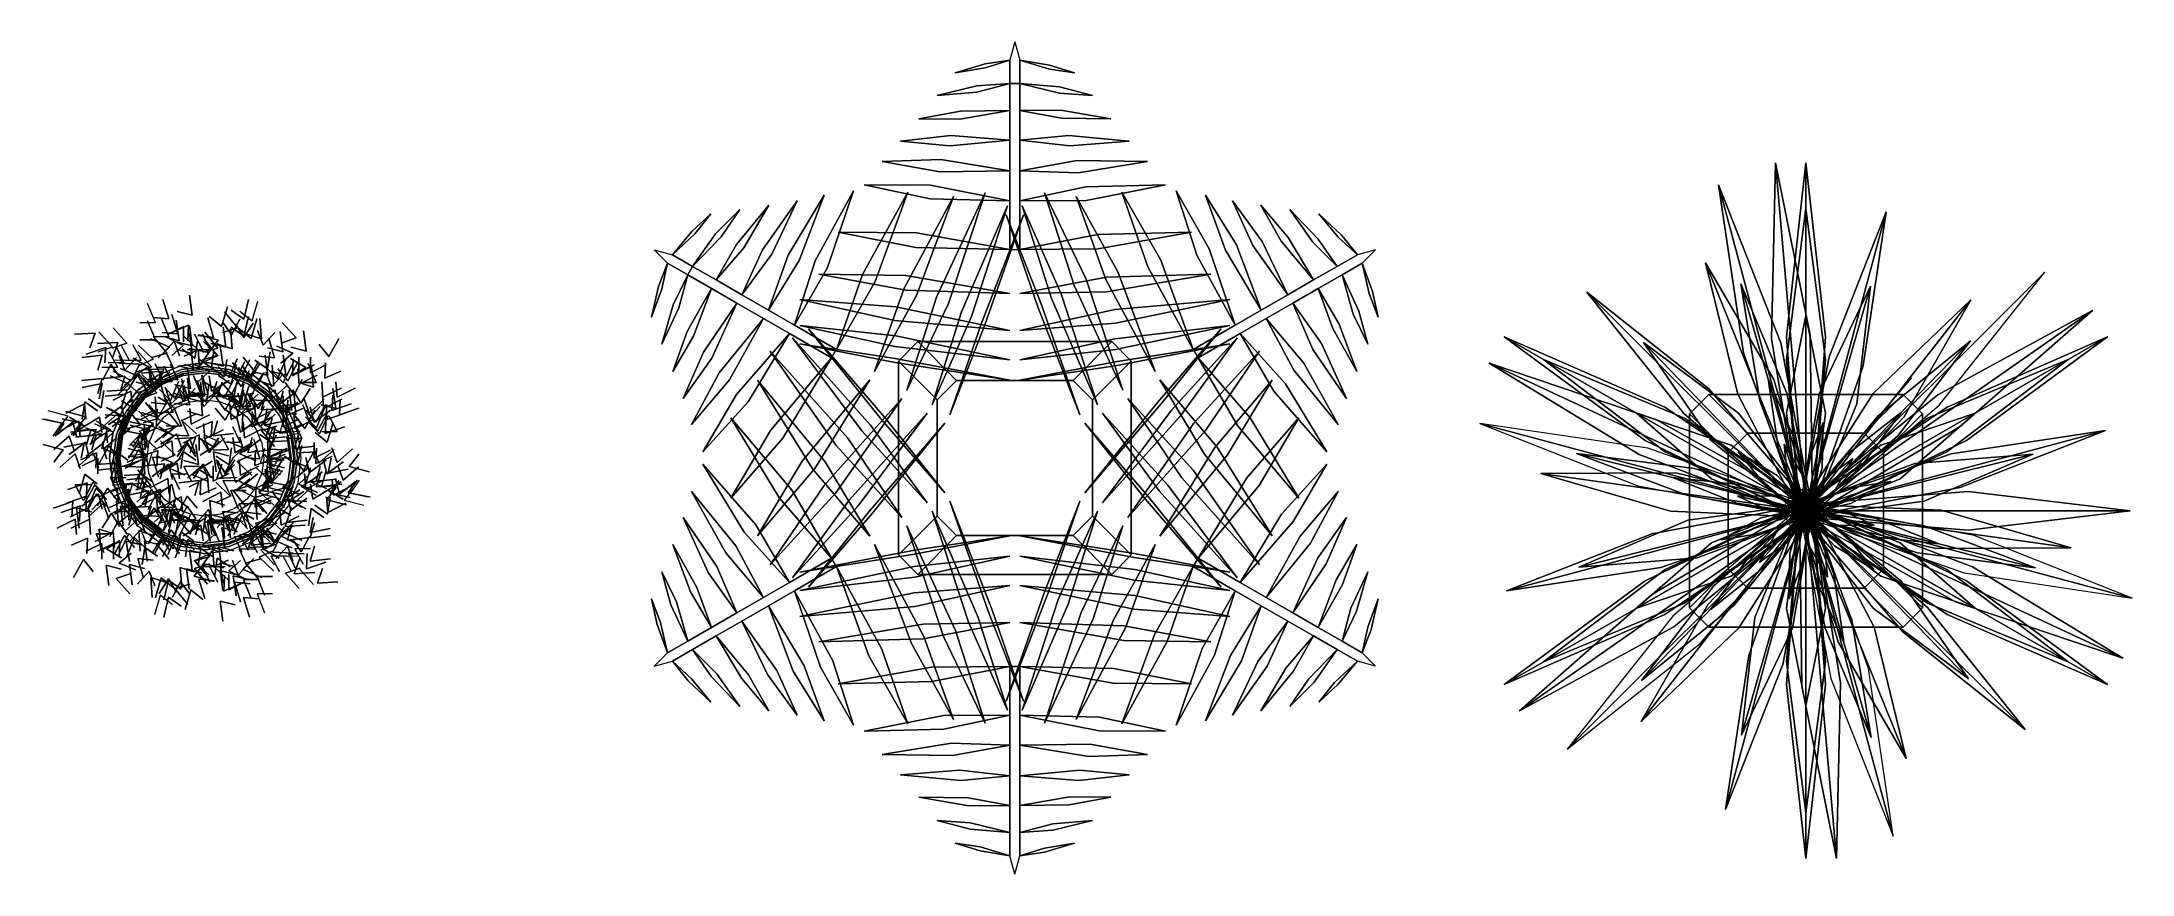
# Model space of a CAD drawing. Extents: x -188 to -80, y -94 to -51.
import ezdxf

# ---------------------------------------------------------------- set-up
doc = ezdxf.new("R2010")
doc.units = 0
doc.header["$LTSCALE"] = 96
doc.header["$MEASUREMENT"] = 0
for name, color, linetype, lineweight in [('A-FURN-MAIN-0', 96, 'Continuous', 5), ('A-FURN-MAIN-1', 94, 'Continuous', 5), ('A-FURN-MAIN-2', 13, 'Continuous', 5), ('A-FURN-MAIN-3', 8, 'Continuous', 5), ('A-FURN-MAIN-4', 42, 'Continuous', 5), ('A-FURN-MAIN-\xa0\xa0\xa0\xa0\xa0\xa0-0', 141, 'Continuous', 5), ('A-FURN-MAIN-┴▒\xa0jAD-0', 55, 'Continuous', 5)]:
    doc.layers.add(name, color=color, linetype=linetype, lineweight=lineweight)

msp = doc.modelspace()

# ---------------------------------------------------------------- linework, layer by layer
at = {"layer": 'A-FURN-MAIN-0'}
for points in [[(-139.6, -51.76, 21.82), (-141.14, -52.22, 21.48), (-139.6, -51.96, 22), (-138.32, -51.56, 22.27)], [(-138.32, -51.56, 22.27), (-139.6, -51.96, 22), (-141.14, -52.22, 21.48), (-139.6, -51.76, 21.82)], [(-139.6, -51.76, 21.82), (-141.14, -52.22, 21.48), (-139.6, -51.96, 22), (-138.32, -51.56, 22.27)], [(-138.32, -51.56, 22.27), (-139.6, -51.96, 22), (-141.14, -52.22, 21.48), (-139.6, -51.76, 21.82)], [(-136.28, -51.82, 21.75), (-137.82, -51.56, 22.27), (-136.28, -52.02, 21.93), (-135, -52.22, 21.48)], [(-135, -52.22, 21.48), (-136.28, -52.02, 21.93), (-137.82, -51.56, 22.27), (-136.28, -51.82, 21.75)], [(-136.28, -51.82, 21.75), (-137.82, -51.56, 22.27), (-136.28, -52.02, 21.93), (-135, -52.22, 21.48)], [(-135, -52.22, 21.48), (-136.28, -52.02, 21.93), (-137.82, -51.56, 22.27), (-136.28, -51.82, 21.75)], [(-140.03, -52.88, 22.65), (-142.08, -53.39, 22.07), (-140.03, -53.21, 22.82), (-138.32, -52.76, 23.29)], [(-138.32, -52.76, 23.29), (-140.03, -53.21, 22.82), (-142.08, -53.39, 22.07), (-140.03, -52.88, 22.65)], [(-140.03, -52.88, 22.65), (-142.08, -53.39, 22.07), (-140.03, -53.21, 22.82), (-138.32, -52.76, 23.29)], [(-138.32, -52.76, 23.29), (-140.03, -53.21, 22.82), (-142.08, -53.39, 22.07), (-140.03, -52.88, 22.65)], [(-135.77, -52.94, 22.54), (-137.82, -52.76, 23.29), (-135.77, -53.26, 22.71), (-134.06, -53.39, 22.07)], [(-134.06, -53.39, 22.07), (-135.77, -53.26, 22.71), (-137.82, -52.76, 23.29), (-135.77, -52.94, 22.54)], [(-135.77, -52.94, 22.54), (-137.82, -52.76, 23.29), (-135.77, -53.26, 22.71), (-134.06, -53.39, 22.07)], [(-134.06, -53.39, 22.07), (-135.77, -53.26, 22.71), (-137.82, -52.76, 23.29), (-135.77, -52.94, 22.54)], [(-140.9, -54.6, 23.21), (-138.32, -54.16, 24.01), (-140.87, -54.19, 23.01), (-143.02, -54.59, 22.36)], [(-143.02, -54.59, 22.36), (-140.87, -54.19, 23.01), (-138.32, -54.16, 24.01), (-140.9, -54.6, 23.21)], [(-140.9, -54.6, 23.21), (-138.32, -54.16, 24.01), (-140.87, -54.19, 23.01), (-143.02, -54.59, 22.36)], [(-143.02, -54.59, 22.36), (-140.87, -54.19, 23.01), (-138.32, -54.16, 24.01), (-140.9, -54.6, 23.21)], [(-135.67, -54.56, 23.36), (-133.12, -54.59, 22.36), (-135.7, -54.15, 23.16), (-137.82, -54.16, 24.01)], [(-137.82, -54.16, 24.01), (-135.7, -54.15, 23.16), (-133.12, -54.59, 22.36), (-135.67, -54.56, 23.36)], [(-135.67, -54.56, 23.36), (-133.12, -54.59, 22.36), (-135.7, -54.15, 23.16), (-137.82, -54.16, 24.01)], [(-137.82, -54.16, 24.01), (-135.7, -54.15, 23.16), (-133.12, -54.59, 22.36), (-135.67, -54.56, 23.36)], [(-141.42, -55.98, 23.35), (-138.32, -55.69, 24.41), (-141.37, -55.45, 23.22), (-143.96, -55.74, 22.35)], [(-143.96, -55.74, 22.35), (-141.37, -55.45, 23.22), (-138.32, -55.69, 24.41), (-141.42, -55.98, 23.35)], [(-141.42, -55.98, 23.35), (-138.32, -55.69, 24.41), (-141.37, -55.45, 23.22), (-143.96, -55.74, 22.35)], [(-143.96, -55.74, 22.35), (-141.37, -55.45, 23.22), (-138.32, -55.69, 24.41), (-141.42, -55.98, 23.35)], [(-135.24, -55.98, 23.54), (-132.18, -55.74, 22.35), (-135.28, -55.45, 23.41), (-137.82, -55.69, 24.41)], [(-137.82, -55.69, 24.41), (-135.28, -55.45, 23.41), (-132.18, -55.74, 22.35), (-135.24, -55.98, 23.54)], [(-135.24, -55.98, 23.54), (-132.18, -55.74, 22.35), (-135.28, -55.45, 23.41), (-137.82, -55.69, 24.41)], [(-137.82, -55.69, 24.41), (-135.28, -55.45, 23.41), (-132.18, -55.74, 22.35), (-135.24, -55.98, 23.54)], [(-141.93, -57.32, 23.17), (-138.32, -57.27, 24.44), (-141.88, -56.69, 23.16), (-144.9, -56.79, 22.1)], [(-144.9, -56.79, 22.1), (-141.88, -56.69, 23.16), (-138.32, -57.27, 24.44), (-141.93, -57.32, 23.17)], [(-141.93, -57.32, 23.17), (-138.32, -57.27, 24.44), (-141.88, -56.69, 23.16), (-144.9, -56.79, 22.1)], [(-144.9, -56.79, 22.1), (-141.88, -56.69, 23.16), (-138.32, -57.27, 24.44), (-141.93, -57.32, 23.17)], [(-134.81, -57.37, 23.38), (-131.24, -56.79, 22.1), (-134.85, -56.73, 23.37), (-137.82, -57.27, 24.44)], [(-137.82, -57.27, 24.44), (-134.85, -56.73, 23.37), (-131.24, -56.79, 22.1), (-134.81, -57.37, 23.38)], [(-134.81, -57.37, 23.38), (-131.24, -56.79, 22.1), (-134.85, -56.73, 23.37), (-137.82, -57.27, 24.44)], [(-137.82, -57.27, 24.44), (-134.85, -56.73, 23.37), (-131.24, -56.79, 22.1), (-134.81, -57.37, 23.38)], [(-98.87, -56.86, 45.06), (-99.08, -65.92, 45.06), (-97.63, -74.83, 45.06), (-97.3, -74.8, 45.06)], [(-98.87, -56.86, 45.06), (-99.08, -65.92, 45.06), (-97.63, -74.83, 45.06), (-97.3, -74.8, 45.06)], [(-97.3, -74.8, 45.06), (-96.97, -74.77, 45.06), (-97.09, -65.74, 45.06), (-98.87, -56.86, 45.06)], [(-97.3, -74.8, 45.06), (-96.97, -74.77, 45.06), (-97.09, -65.74, 45.06), (-98.87, -56.86, 45.06)], [(-97.3, -56.86, 43.39), (-98.3, -65.83, 44.18), (-97.64, -74.8, 44.96), (-97.3, -74.8, 44.96)], [(-97.3, -56.86, 43.39), (-98.3, -65.83, 44.18), (-97.64, -74.8, 44.96), (-97.3, -74.8, 44.96)], [(-97.3, -74.8, 44.96), (-96.97, -74.8, 44.96), (-96.3, -65.83, 44.18), (-97.3, -56.86, 43.39)], [(-97.3, -74.8, 44.96), (-96.97, -74.8, 44.96), (-96.3, -65.83, 44.18), (-97.3, -56.86, 43.39)], [(-142.44, -58.72, 22.64), (-138.32, -58.82, 24.12), (-142.41, -58.01, 22.78), (-145.84, -58, 21.53)], [(-145.84, -58, 21.53), (-142.41, -58.01, 22.78), (-138.32, -58.82, 24.12), (-142.44, -58.72, 22.64)], [(-142.44, -58.72, 22.64), (-138.32, -58.82, 24.12), (-142.41, -58.01, 22.78), (-145.84, -58, 21.53)], [(-145.84, -58, 21.53), (-142.41, -58.01, 22.78), (-138.32, -58.82, 24.12), (-142.44, -58.72, 22.64)], [(-134.39, -58.8, 22.87), (-130.3, -58, 21.53), (-134.41, -58.09, 23.02), (-137.82, -58.82, 24.12)], [(-137.82, -58.82, 24.12), (-134.41, -58.09, 23.02), (-130.3, -58, 21.53), (-134.39, -58.8, 22.87)], [(-134.39, -58.8, 22.87), (-130.3, -58, 21.53), (-134.41, -58.09, 23.02), (-137.82, -58.82, 24.12)], [(-137.82, -58.82, 24.12), (-134.41, -58.09, 23.02), (-130.3, -58, 21.53), (-134.39, -58.8, 22.87)], [(-101.81, -58, 40.21), (-100.52, -66.66, 42.54), (-97.62, -74.88, 44.87), (-97.3, -74.8, 44.87)], [(-97.3, -74.8, 44.87), (-96.98, -74.71, 44.87), (-98.59, -66.14, 42.54), (-101.81, -58, 40.21)], [(-101.81, -58, 40.21), (-100.52, -66.66, 42.54), (-97.62, -74.88, 44.87), (-97.3, -74.8, 44.87)], [(-97.3, -74.8, 44.87), (-96.98, -74.71, 44.87), (-98.59, -66.14, 42.54), (-101.81, -58, 40.21)], [(-152.04, -61.24, 23.36), (-150.75, -59.05, 22.36), (-152.41, -61.07, 23.16), (-153.46, -62.9, 24.01)], [(-153.46, -62.9, 24.01), (-152.41, -61.07, 23.16), (-150.75, -59.05, 22.36), (-152.04, -61.24, 23.36)], [(-152.04, -61.24, 23.36), (-150.75, -59.05, 22.36), (-152.41, -61.07, 23.16), (-153.46, -62.9, 24.01)], [(-153.46, -62.9, 24.01), (-152.41, -61.07, 23.16), (-150.75, -59.05, 22.36), (-152.04, -61.24, 23.36)], [(-150.6, -61.57, 23.54), (-149.28, -58.81, 22.35), (-151.08, -61.35, 23.41), (-152.14, -63.67, 24.41)], [(-152.14, -63.67, 24.41), (-151.08, -61.35, 23.41), (-149.28, -58.81, 22.35), (-150.6, -61.57, 23.54)], [(-150.6, -61.57, 23.54), (-149.28, -58.81, 22.35), (-151.08, -61.35, 23.41), (-152.14, -63.67, 24.41)], [(-152.14, -63.67, 24.41), (-151.08, -61.35, 23.41), (-149.28, -58.81, 22.35), (-150.6, -61.57, 23.54)], [(-149.18, -61.9, 23.38), (-147.9, -58.52, 22.1), (-149.75, -61.62, 23.37), (-150.77, -64.46, 24.44)], [(-150.77, -64.46, 24.44), (-149.75, -61.62, 23.37), (-147.9, -58.52, 22.1), (-149.18, -61.9, 23.38)], [(-149.18, -61.9, 23.38), (-147.9, -58.52, 22.1), (-149.75, -61.62, 23.37), (-150.77, -64.46, 24.44)], [(-150.77, -64.46, 24.44), (-149.75, -61.62, 23.37), (-147.9, -58.52, 22.1), (-149.18, -61.9, 23.38)], [(-147.73, -62.25, 22.87), (-146.38, -58.31, 21.53), (-148.36, -61.92, 23.02), (-149.43, -65.23, 24.12)], [(-149.43, -65.23, 24.12), (-148.36, -61.92, 23.02), (-146.38, -58.31, 21.53), (-147.73, -62.25, 22.87)], [(-147.73, -62.25, 22.87), (-146.38, -58.31, 21.53), (-148.36, -61.92, 23.02), (-149.43, -65.23, 24.12)], [(-149.43, -65.23, 24.12), (-148.36, -61.92, 23.02), (-146.38, -58.31, 21.53), (-147.73, -62.25, 22.87)], [(-145.26, -62.97, 22.28), (-143.59, -58.37, 21.74), (-145.92, -62.62, 22.61), (-147.26, -66.49, 23.03)], [(-147.26, -66.49, 23.03), (-145.92, -62.62, 22.61), (-143.59, -58.37, 21.74), (-145.26, -62.97, 22.28)], [(-145.26, -62.97, 22.28), (-143.59, -58.37, 21.74), (-145.92, -62.62, 22.61), (-147.26, -66.49, 23.03)], [(-147.26, -66.49, 23.03), (-145.92, -62.62, 22.61), (-143.59, -58.37, 21.74), (-145.26, -62.97, 22.28)], [(-143.13, -63.7, 20.56), (-141.23, -58.59, 20.04), (-143.77, -63.33, 21.08), (-145.3, -67.62, 21.47)], [(-145.3, -67.62, 21.47), (-143.77, -63.33, 21.08), (-141.23, -58.59, 20.04), (-143.13, -63.7, 20.56)], [(-143.13, -63.7, 20.56), (-141.23, -58.59, 20.04), (-143.77, -63.33, 21.08), (-145.3, -67.62, 21.47)], [(-145.3, -67.62, 21.47), (-143.77, -63.33, 21.08), (-141.23, -58.59, 20.04), (-143.13, -63.7, 20.56)], [(-141.49, -64.11, 18.67), (-139.6, -58.4, 18.46), (-142.11, -63.79, 19.39), (-143.64, -68.58, 19.51)], [(-143.64, -68.58, 19.51), (-142.11, -63.79, 19.39), (-139.6, -58.4, 18.46), (-141.49, -64.11, 18.67)], [(-141.49, -64.11, 18.67), (-139.6, -58.4, 18.46), (-142.11, -63.79, 19.39), (-143.64, -68.58, 19.51)], [(-143.64, -68.58, 19.51), (-142.11, -63.79, 19.39), (-139.6, -58.4, 18.46), (-141.49, -64.11, 18.67)], [(-140.31, -64.79, 16.47), (-138.44, -59.07, 16.49), (-140.81, -64.54, 17.31), (-142.33, -69.33, 17.22)], [(-142.33, -69.33, 17.22), (-140.81, -64.54, 17.31), (-138.44, -59.07, 16.49), (-140.31, -64.79, 16.47)], [(-140.31, -64.79, 16.47), (-138.44, -59.07, 16.49), (-140.81, -64.54, 17.31), (-142.33, -69.33, 17.22)], [(-142.33, -69.33, 17.22), (-140.81, -64.54, 17.31), (-138.44, -59.07, 16.49), (-140.31, -64.79, 16.47)], [(-136.18, -63.86, 16.41), (-133.81, -69.33, 17.22), (-135.69, -63.61, 17.24), (-137.7, -59.07, 16.49)], [(-137.7, -59.07, 16.49), (-135.69, -63.61, 17.24), (-133.81, -69.33, 17.22), (-136.18, -63.86, 16.41)], [(-136.18, -63.86, 16.41), (-133.81, -69.33, 17.22), (-135.69, -63.61, 17.24), (-137.7, -59.07, 16.49)], [(-137.7, -59.07, 16.49), (-135.69, -63.61, 17.24), (-133.81, -69.33, 17.22), (-136.18, -63.86, 16.41)], [(-135.01, -63.18, 18.58), (-132.5, -68.58, 19.51), (-134.39, -62.86, 19.29), (-136.54, -58.4, 18.46)], [(-136.54, -58.4, 18.46), (-134.39, -62.86, 19.29), (-132.5, -68.58, 19.51), (-135.01, -63.18, 18.58)], [(-135.01, -63.18, 18.58), (-132.5, -68.58, 19.51), (-134.39, -62.86, 19.29), (-136.54, -58.4, 18.46)], [(-136.54, -58.4, 18.46), (-134.39, -62.86, 19.29), (-132.5, -68.58, 19.51), (-135.01, -63.18, 18.58)], [(-133.38, -62.88, 20.43), (-130.84, -67.62, 21.47), (-132.74, -62.51, 20.95), (-134.91, -58.59, 20.04)], [(-134.91, -58.59, 20.04), (-132.74, -62.51, 20.95), (-130.84, -67.62, 21.47), (-133.38, -62.88, 20.43)], [(-133.38, -62.88, 20.43), (-130.84, -67.62, 21.47), (-132.74, -62.51, 20.95), (-134.91, -58.59, 20.04)], [(-134.91, -58.59, 20.04), (-132.74, -62.51, 20.95), (-130.84, -67.62, 21.47), (-133.38, -62.88, 20.43)], [(-131.21, -62.23, 22.16), (-128.88, -66.49, 23.03), (-130.55, -61.88, 22.49), (-132.55, -58.37, 21.74)], [(-132.55, -58.37, 21.74), (-130.55, -61.88, 22.49), (-128.88, -66.49, 23.03), (-131.21, -62.23, 22.16)], [(-131.21, -62.23, 22.16), (-128.88, -66.49, 23.03), (-130.55, -61.88, 22.49), (-132.55, -58.37, 21.74)], [(-132.55, -58.37, 21.74), (-130.55, -61.88, 22.49), (-128.88, -66.49, 23.03), (-131.21, -62.23, 22.16)], [(-128.69, -61.62, 22.64), (-126.71, -65.23, 24.12), (-128.06, -61.29, 22.78), (-129.76, -58.31, 21.53)], [(-129.76, -58.31, 21.53), (-128.06, -61.29, 22.78), (-126.71, -65.23, 24.12), (-128.69, -61.62, 22.64)], [(-128.69, -61.62, 22.64), (-126.71, -65.23, 24.12), (-128.06, -61.29, 22.78), (-129.76, -58.31, 21.53)], [(-129.76, -58.31, 21.53), (-128.06, -61.29, 22.78), (-126.71, -65.23, 24.12), (-128.69, -61.62, 22.64)], [(-127.22, -61.36, 23.17), (-125.37, -64.46, 24.44), (-126.65, -61.08, 23.16), (-128.24, -58.52, 22.1)], [(-128.24, -58.52, 22.1), (-126.65, -61.08, 23.16), (-125.37, -64.46, 24.44), (-127.22, -61.36, 23.17)], [(-127.22, -61.36, 23.17), (-125.37, -64.46, 24.44), (-126.65, -61.08, 23.16), (-128.24, -58.52, 22.1)], [(-128.24, -58.52, 22.1), (-126.65, -61.08, 23.16), (-125.37, -64.46, 24.44), (-127.22, -61.36, 23.17)], [(-125.8, -61.13, 23.35), (-124, -63.67, 24.41), (-125.32, -60.91, 23.22), (-126.86, -58.81, 22.35)], [(-126.86, -58.81, 22.35), (-125.32, -60.91, 23.22), (-124, -63.67, 24.41), (-125.8, -61.13, 23.35)], [(-125.8, -61.13, 23.35), (-124, -63.67, 24.41), (-125.32, -60.91, 23.22), (-126.86, -58.81, 22.35)], [(-126.86, -58.81, 22.35), (-125.32, -60.91, 23.22), (-124, -63.67, 24.41), (-125.8, -61.13, 23.35)], [(-124.34, -60.89, 23.21), (-122.68, -62.9, 24.01), (-123.98, -60.71, 23.01), (-125.39, -59.05, 22.36)], [(-125.39, -59.05, 22.36), (-123.98, -60.71, 23.01), (-122.68, -62.9, 24.01), (-124.34, -60.89, 23.21)], [(-124.34, -60.89, 23.21), (-122.68, -62.9, 24.01), (-123.98, -60.71, 23.01), (-125.39, -59.05, 22.36)], [(-125.39, -59.05, 22.36), (-123.98, -60.71, 23.01), (-122.68, -62.9, 24.01), (-124.34, -60.89, 23.21)], [(-97.3, -59.21, 34.82), (-98.3, -67, 39.32), (-97.64, -74.8, 43.82), (-97.3, -74.8, 43.82)], [(-97.3, -59.21, 34.82), (-98.3, -67, 39.32), (-97.64, -74.8, 43.82), (-97.3, -74.8, 43.82)], [(-97.3, -74.8, 43.82), (-96.97, -74.8, 43.82), (-96.3, -67, 39.32), (-97.3, -59.21, 34.82)], [(-97.3, -74.8, 43.82), (-96.97, -74.8, 43.82), (-96.3, -67, 39.32), (-97.3, -59.21, 34.82)], [(-154.72, -60.4, 21.75), (-155.72, -61.6, 22.27), (-154.55, -60.5, 21.93), (-153.73, -59.49, 21.48)], [(-153.73, -59.49, 21.48), (-154.55, -60.5, 21.93), (-155.72, -61.6, 22.27), (-154.72, -60.4, 21.75)], [(-154.72, -60.4, 21.75), (-155.72, -61.6, 22.27), (-154.55, -60.5, 21.93), (-153.73, -59.49, 21.48)], [(-153.73, -59.49, 21.48), (-154.55, -60.5, 21.93), (-155.72, -61.6, 22.27), (-154.72, -60.4, 21.75)], [(-153.49, -60.52, 22.54), (-154.68, -62.2, 23.29), (-153.21, -60.68, 22.71), (-152.25, -59.26, 22.07)], [(-152.25, -59.26, 22.07), (-153.21, -60.68, 22.71), (-154.68, -62.2, 23.29), (-153.49, -60.52, 22.54)], [(-153.49, -60.52, 22.54), (-154.68, -62.2, 23.29), (-153.21, -60.68, 22.71), (-152.25, -59.26, 22.07)], [(-152.25, -59.26, 22.07), (-153.21, -60.68, 22.71), (-154.68, -62.2, 23.29), (-153.49, -60.52, 22.54)], [(-139.61, -65.22, 14.02), (-137.62, -59.54, 14.31), (-139.78, -65.12, 15), (-141.42, -69.86, 14.69)], [(-141.42, -69.86, 14.69), (-139.78, -65.12, 15), (-137.62, -59.54, 14.31), (-139.61, -65.22, 14.02)], [(-139.61, -65.22, 14.02), (-137.62, -59.54, 14.31), (-139.78, -65.12, 15), (-141.42, -69.86, 14.69)], [(-141.42, -69.86, 14.69), (-139.78, -65.12, 15), (-137.62, -59.54, 14.31), (-139.61, -65.22, 14.02)], [(-136.88, -64.28, 13.99), (-134.72, -69.86, 14.69), (-136.7, -64.18, 14.97), (-138.52, -59.54, 14.31)], [(-138.52, -59.54, 14.31), (-136.7, -64.18, 14.97), (-134.72, -69.86, 14.69), (-136.88, -64.28, 13.99)], [(-136.88, -64.28, 13.99), (-134.72, -69.86, 14.69), (-136.7, -64.18, 14.97), (-138.52, -59.54, 14.31)], [(-138.52, -59.54, 14.31), (-136.7, -64.18, 14.97), (-134.72, -69.86, 14.69), (-136.88, -64.28, 13.99)], [(-122.43, -60.79, 22.65), (-123.89, -59.26, 22.07), (-122.71, -60.95, 22.82), (-121.46, -62.2, 23.29)], [(-121.46, -62.2, 23.29), (-122.71, -60.95, 22.82), (-123.89, -59.26, 22.07), (-122.43, -60.79, 22.65)], [(-122.43, -60.79, 22.65), (-123.89, -59.26, 22.07), (-122.71, -60.95, 22.82), (-121.46, -62.2, 23.29)], [(-121.46, -62.2, 23.29), (-122.71, -60.95, 22.82), (-123.89, -59.26, 22.07), (-122.43, -60.79, 22.65)], [(-121.23, -60.59, 21.82), (-122.41, -59.49, 21.48), (-121.41, -60.7, 22), (-120.42, -61.6, 22.27)], [(-120.42, -61.6, 22.27), (-121.41, -60.7, 22), (-122.41, -59.49, 21.48), (-121.23, -60.59, 21.82)], [(-121.23, -60.59, 21.82), (-122.41, -59.49, 21.48), (-121.41, -60.7, 22), (-120.42, -61.6, 22.27)], [(-120.42, -61.6, 22.27), (-121.41, -60.7, 22), (-122.41, -59.49, 21.48), (-121.23, -60.59, 21.82)], [(-93.17, -59.39, 48.49), (-96.11, -66.86, 47.08), (-97.59, -74.72, 45.67), (-97.3, -74.8, 45.67)], [(-93.17, -59.39, 48.49), (-96.11, -66.86, 47.08), (-97.59, -74.72, 45.67), (-97.3, -74.8, 45.67)], [(-97.3, -74.8, 45.67), (-97.01, -74.87, 45.67), (-94.36, -67.32, 47.08), (-93.17, -59.39, 48.49)], [(-97.3, -74.8, 45.67), (-97.01, -74.87, 45.67), (-94.36, -67.32, 47.08), (-93.17, -59.39, 48.49)], [(-143.17, -61.22, 22.16), (-138.32, -61.33, 23.03), (-143.14, -60.47, 22.49), (-147.18, -60.44, 21.74)], [(-147.18, -60.44, 21.74), (-143.14, -60.47, 22.49), (-138.32, -61.33, 23.03), (-143.17, -61.22, 22.16)], [(-143.17, -61.22, 22.16), (-138.32, -61.33, 23.03), (-143.14, -60.47, 22.49), (-147.18, -60.44, 21.74)], [(-147.18, -60.44, 21.74), (-143.14, -60.47, 22.49), (-138.32, -61.33, 23.03), (-143.17, -61.22, 22.16)], [(-133.78, -61.3, 22.28), (-128.96, -60.44, 21.74), (-133.8, -60.55, 22.61), (-137.82, -61.33, 23.03)], [(-137.82, -61.33, 23.03), (-133.8, -60.55, 22.61), (-128.96, -60.44, 21.74), (-133.78, -61.3, 22.28)], [(-133.78, -61.3, 22.28), (-128.96, -60.44, 21.74), (-133.8, -60.55, 22.61), (-137.82, -61.33, 23.03)], [(-137.82, -61.33, 23.03), (-133.8, -60.55, 22.61), (-128.96, -60.44, 21.74), (-133.78, -61.3, 22.28)], [(-156.44, -63.24, 21.82), (-156.8, -64.81, 21.48), (-156.26, -63.35, 22), (-155.97, -62.04, 22.27)], [(-155.97, -62.04, 22.27), (-156.26, -63.35, 22), (-156.8, -64.81, 21.48), (-156.44, -63.24, 21.82)], [(-156.44, -63.24, 21.82), (-156.8, -64.81, 21.48), (-156.26, -63.35, 22), (-155.97, -62.04, 22.27)], [(-155.97, -62.04, 22.27), (-156.26, -63.35, 22), (-156.8, -64.81, 21.48), (-156.44, -63.24, 21.82)], [(-119.63, -63.5, 21.75), (-120.17, -62.04, 22.27), (-119.81, -63.6, 21.93), (-119.34, -64.81, 21.48)], [(-119.34, -64.81, 21.48), (-119.81, -63.6, 21.93), (-120.17, -62.04, 22.27), (-119.63, -63.5, 21.75)], [(-119.63, -63.5, 21.75), (-120.17, -62.04, 22.27), (-119.81, -63.6, 21.93), (-119.34, -64.81, 21.48)], [(-119.34, -64.81, 21.48), (-119.81, -63.6, 21.93), (-120.17, -62.04, 22.27), (-119.63, -63.5, 21.75)], [(-96.99, -74.67, 42.67), (-97.3, -74.8, 42.67), (-102.47, -62.01, 31.1), (-98.96, -68.03, 36.89)], [(-97.3, -74.8, 42.67), (-97.61, -74.92, 42.67), (-100.82, -68.78, 36.89), (-102.47, -62.01, 31.1)], [(-96.99, -74.67, 42.67), (-97.3, -74.8, 42.67), (-102.47, -62.01, 31.1), (-98.96, -68.03, 36.89)], [(-97.3, -74.8, 42.67), (-97.61, -74.92, 42.67), (-100.82, -68.78, 36.89), (-102.47, -62.01, 31.1)], [(-155.67, -64.18, 22.65), (-156.26, -66.21, 22.07), (-155.39, -64.34, 22.82), (-154.93, -62.64, 23.29)], [(-154.93, -62.64, 23.29), (-155.39, -64.34, 22.82), (-156.26, -66.21, 22.07), (-155.67, -64.18, 22.65)], [(-155.67, -64.18, 22.65), (-156.26, -66.21, 22.07), (-155.39, -64.34, 22.82), (-154.93, -62.64, 23.29)], [(-154.93, -62.64, 23.29), (-155.39, -64.34, 22.82), (-156.26, -66.21, 22.07), (-155.67, -64.18, 22.65)], [(-154.63, -65.79, 23.21), (-153.71, -63.34, 24.01), (-154.96, -65.56, 23.01), (-155.69, -67.62, 22.36)], [(-155.69, -67.62, 22.36), (-154.96, -65.56, 23.01), (-153.71, -63.34, 24.01), (-154.63, -65.79, 23.21)], [(-154.63, -65.79, 23.21), (-153.71, -63.34, 24.01), (-154.96, -65.56, 23.01), (-155.69, -67.62, 22.36)], [(-155.69, -67.62, 22.36), (-154.96, -65.56, 23.01), (-153.71, -63.34, 24.01), (-154.63, -65.79, 23.21)], [(-143.69, -63.42, 20.43), (-138.32, -63.59, 21.47), (-143.69, -62.67, 20.95), (-148.17, -62.6, 20.04)], [(-148.17, -62.6, 20.04), (-143.69, -62.67, 20.95), (-138.32, -63.59, 21.47), (-143.69, -63.42, 20.43)], [(-143.69, -63.42, 20.43), (-138.32, -63.59, 21.47), (-143.69, -62.67, 20.95), (-148.17, -62.6, 20.04)], [(-148.17, -62.6, 20.04), (-143.69, -62.67, 20.95), (-138.32, -63.59, 21.47), (-143.69, -63.42, 20.43)], [(-133.34, -63.51, 20.56), (-127.97, -62.6, 20.04), (-133.34, -62.76, 21.08), (-137.82, -63.59, 21.47)], [(-137.82, -63.59, 21.47), (-133.34, -62.76, 21.08), (-127.97, -62.6, 20.04), (-133.34, -63.51, 20.56)], [(-133.34, -63.51, 20.56), (-127.97, -62.6, 20.04), (-133.34, -62.76, 21.08), (-137.82, -63.59, 21.47)], [(-137.82, -63.59, 21.47), (-133.34, -62.76, 21.08), (-127.97, -62.6, 20.04), (-133.34, -63.51, 20.56)], [(-121.69, -65.4, 23.36), (-120.45, -67.62, 22.36), (-121.36, -65.17, 23.16), (-122.43, -63.34, 24.01)], [(-122.43, -63.34, 24.01), (-121.36, -65.17, 23.16), (-120.45, -67.62, 22.36), (-121.69, -65.4, 23.36)], [(-121.69, -65.4, 23.36), (-120.45, -67.62, 22.36), (-121.36, -65.17, 23.16), (-122.43, -63.34, 24.01)], [(-122.43, -63.34, 24.01), (-121.36, -65.17, 23.16), (-120.45, -67.62, 22.36), (-121.69, -65.4, 23.36)], [(-120.35, -64.5, 22.54), (-121.21, -62.64, 23.29), (-120.63, -64.66, 22.71), (-119.88, -66.21, 22.07)], [(-119.88, -66.21, 22.07), (-120.63, -64.66, 22.71), (-121.21, -62.64, 23.29), (-120.35, -64.5, 22.54)], [(-120.35, -64.5, 22.54), (-121.21, -62.64, 23.29), (-120.63, -64.66, 22.71), (-119.88, -66.21, 22.07)], [(-119.88, -66.21, 22.07), (-120.63, -64.66, 22.71), (-121.21, -62.64, 23.29), (-120.35, -64.5, 22.54)], [(-108.59, -63.52, 48.49), (-103.59, -69.79, 47.08), (-97.51, -75.01, 45.67), (-97.3, -74.8, 45.67)], [(-97.3, -74.8, 45.67), (-97.09, -74.58, 45.67), (-102.31, -68.52, 47.08), (-108.59, -63.52, 48.49)], [(-108.59, -63.52, 48.49), (-103.59, -69.79, 47.08), (-97.51, -75.01, 45.67), (-97.3, -74.8, 45.67)], [(-97.3, -74.8, 45.67), (-97.09, -74.58, 45.67), (-102.31, -68.52, 47.08), (-108.59, -63.52, 48.49)], [(-100.66, -63.09, 50.35), (-99.67, -69.14, 48.14), (-97.53, -74.86, 45.92), (-97.3, -74.8, 45.92)], [(-97.3, -74.8, 45.92), (-97.07, -74.73, 45.92), (-98.29, -68.74, 48.14), (-100.66, -63.09, 50.35)], [(-100.66, -63.09, 50.35), (-99.67, -69.14, 48.14), (-97.53, -74.86, 45.92), (-97.3, -74.8, 45.92)], [(-97.3, -74.8, 45.92), (-97.07, -74.73, 45.92), (-98.29, -68.74, 48.14), (-100.66, -63.09, 50.35)], [(-97.3, -74.8, 41.14), (-97.62, -74.7, 41.14), (-96.6, -68.73, 34.45), (-93.98, -63.22, 27.76)], [(-97.3, -74.8, 41.14), (-97.62, -74.7, 41.14), (-96.6, -68.73, 34.45), (-93.98, -63.22, 27.76)], [(-97.3, -74.8, 44.87), (-97.07, -75.03, 44.87), (-90.44, -69.36, 42.54), (-84.99, -62.5, 40.21)], [(-97.3, -74.8, 44.87), (-97.07, -75.03, 44.87), (-90.44, -69.36, 42.54), (-84.99, -62.5, 40.21)], [(-97.3, -74.8, 44.87), (-97.07, -75.03, 44.87), (-90.44, -69.36, 42.54), (-84.99, -62.5, 40.21)], [(-97.3, -74.8, 44.87), (-97.07, -75.03, 44.87), (-90.44, -69.36, 42.54), (-84.99, -62.5, 40.21)], [(-96.98, -74.89, 41.14), (-97.3, -74.8, 41.14), (-93.98, -63.22, 27.76), (-94.68, -69.28, 34.45)], [(-96.98, -74.89, 41.14), (-97.3, -74.8, 41.14), (-93.98, -63.22, 27.76), (-94.68, -69.28, 34.45)], [(-153.68, -66.93, 23.35), (-152.39, -64.1, 24.41), (-154.12, -66.63, 23.22), (-155.16, -69.01, 22.35)], [(-155.16, -69.01, 22.35), (-154.12, -66.63, 23.22), (-152.39, -64.1, 24.41), (-153.68, -66.93, 23.35)], [(-153.68, -66.93, 23.35), (-152.39, -64.1, 24.41), (-154.12, -66.63, 23.22), (-155.16, -69.01, 22.35)], [(-155.16, -69.01, 22.35), (-154.12, -66.63, 23.22), (-152.39, -64.1, 24.41), (-153.68, -66.93, 23.35)], [(-144.25, -64.99, 18.58), (-138.32, -65.51, 19.51), (-144.21, -64.29, 19.29), (-149.15, -63.91, 18.46)], [(-149.15, -63.91, 18.46), (-144.21, -64.29, 19.29), (-138.32, -65.51, 19.51), (-144.25, -64.99, 18.58)], [(-144.25, -64.99, 18.58), (-138.32, -65.51, 19.51), (-144.21, -64.29, 19.29), (-149.15, -63.91, 18.46)], [(-149.15, -63.91, 18.46), (-144.21, -64.29, 19.29), (-138.32, -65.51, 19.51), (-144.25, -64.99, 18.58)], [(-132.88, -65.13, 18.67), (-126.99, -63.91, 18.46), (-132.91, -64.43, 19.39), (-137.82, -65.51, 19.51)], [(-137.82, -65.51, 19.51), (-132.91, -64.43, 19.39), (-126.99, -63.91, 18.46), (-132.88, -65.13, 18.67)], [(-132.88, -65.13, 18.67), (-126.99, -63.91, 18.46), (-132.91, -64.43, 19.39), (-137.82, -65.51, 19.51)], [(-137.82, -65.51, 19.51), (-132.91, -64.43, 19.39), (-126.99, -63.91, 18.46), (-132.88, -65.13, 18.67)], [(-122.71, -66.48, 23.54), (-120.98, -69.01, 22.35), (-122.27, -66.18, 23.41), (-123.75, -64.1, 24.41)], [(-123.75, -64.1, 24.41), (-122.27, -66.18, 23.41), (-120.98, -69.01, 22.35), (-122.71, -66.48, 23.54)], [(-122.71, -66.48, 23.54), (-120.98, -69.01, 22.35), (-122.27, -66.18, 23.41), (-123.75, -64.1, 24.41)], [(-123.75, -64.1, 24.41), (-122.27, -66.18, 23.41), (-120.98, -69.01, 22.35), (-122.71, -66.48, 23.54)], [(-88.8, -63.93, 31.1), (-93.84, -68.75, 36.89), (-97.56, -74.59, 42.67), (-97.3, -74.8, 42.67)], [(-88.8, -63.93, 31.1), (-93.84, -68.75, 36.89), (-97.56, -74.59, 42.67), (-97.3, -74.8, 42.67)], [(-82.54, -64.47, 45.06), (-90.5, -68.82, 45.06), (-97.49, -74.52, 45.06), (-97.3, -74.8, 45.06)], [(-82.54, -64.47, 45.06), (-90.5, -68.82, 45.06), (-97.49, -74.52, 45.06), (-97.3, -74.8, 45.06)], [(-97.3, -74.8, 42.67), (-97.04, -75, 42.67), (-92.26, -69.98, 36.89), (-88.8, -63.93, 31.1)], [(-97.3, -74.8, 42.67), (-97.04, -75, 42.67), (-92.26, -69.98, 36.89), (-88.8, -63.93, 31.1)], [(-97.3, -74.8, 45.06), (-97.11, -75.07, 45.06), (-89.35, -70.45, 45.06), (-82.54, -64.47, 45.06)], [(-97.3, -74.8, 45.06), (-97.11, -75.07, 45.06), (-89.35, -70.45, 45.06), (-82.54, -64.47, 45.06)], [(-152.78, -68.05, 23.17), (-151.02, -64.89, 24.44), (-153.31, -67.69, 23.16), (-154.73, -70.35, 22.1)], [(-154.73, -70.35, 22.1), (-153.31, -67.69, 23.16), (-151.02, -64.89, 24.44), (-152.78, -68.05, 23.17)], [(-152.78, -68.05, 23.17), (-151.02, -64.89, 24.44), (-153.31, -67.69, 23.16), (-154.73, -70.35, 22.1)], [(-154.73, -70.35, 22.1), (-153.31, -67.69, 23.16), (-151.02, -64.89, 24.44), (-152.78, -68.05, 23.17)], [(-151.82, -69.18, 22.64), (-149.68, -65.66, 24.12), (-152.42, -68.81, 22.78), (-154.15, -71.77, 21.53)], [(-154.15, -71.77, 21.53), (-152.42, -68.81, 22.78), (-149.68, -65.66, 24.12), (-151.82, -69.18, 22.64)], [(-151.82, -69.18, 22.64), (-149.68, -65.66, 24.12), (-152.42, -68.81, 22.78), (-154.15, -71.77, 21.53)], [(-154.15, -71.77, 21.53), (-152.42, -68.81, 22.78), (-149.68, -65.66, 24.12), (-151.82, -69.18, 22.64)], [(-144.25, -66.33, 16.41), (-138.32, -67.02, 17.22), (-144.21, -65.78, 17.24), (-149.15, -65.25, 16.49)], [(-149.15, -65.25, 16.49), (-144.21, -65.78, 17.24), (-138.32, -67.02, 17.22), (-144.25, -66.33, 16.41)], [(-144.25, -66.33, 16.41), (-138.32, -67.02, 17.22), (-144.21, -65.78, 17.24), (-149.15, -65.25, 16.49)], [(-149.15, -65.25, 16.49), (-144.21, -65.78, 17.24), (-138.32, -67.02, 17.22), (-144.25, -66.33, 16.41)], [(-144.78, -69.98, 14.02), (-148.71, -65.42, 14.31), (-144.95, -70.08, 15), (-141.67, -73.87, 14.69)], [(-141.67, -73.87, 14.69), (-144.95, -70.08, 15), (-148.71, -65.42, 14.31), (-144.78, -69.98, 14.02)], [(-144.78, -69.98, 14.02), (-148.71, -65.42, 14.31), (-144.95, -70.08, 15), (-141.67, -73.87, 14.69)], [(-141.67, -73.87, 14.69), (-144.95, -70.08, 15), (-148.71, -65.42, 14.31), (-144.78, -69.98, 14.02)], [(-132.88, -66.49, 16.47), (-126.99, -65.25, 16.49), (-132.91, -65.94, 17.31), (-137.82, -67.02, 17.22)], [(-137.82, -67.02, 17.22), (-132.91, -65.94, 17.31), (-126.99, -65.25, 16.49), (-132.88, -66.49, 16.47)], [(-132.88, -66.49, 16.47), (-126.99, -65.25, 16.49), (-132.91, -65.94, 17.31), (-137.82, -67.02, 17.22)], [(-137.82, -67.02, 17.22), (-132.91, -65.94, 17.31), (-126.99, -65.25, 16.49), (-132.88, -66.49, 16.47)], [(-130.72, -69.21, 13.99), (-134.47, -73.87, 14.69), (-130.55, -69.31, 14.97), (-127.43, -65.42, 14.31)], [(-127.43, -65.42, 14.31), (-130.55, -69.31, 14.97), (-134.47, -73.87, 14.69), (-130.72, -69.21, 13.99)], [(-130.72, -69.21, 13.99), (-134.47, -73.87, 14.69), (-130.55, -69.31, 14.97), (-127.43, -65.42, 14.31)], [(-127.43, -65.42, 14.31), (-130.55, -69.31, 14.97), (-134.47, -73.87, 14.69), (-130.72, -69.21, 13.99)], [(-124.73, -68.63, 22.87), (-121.99, -71.77, 21.53), (-124.12, -68.25, 23.02), (-126.46, -65.66, 24.12)], [(-126.46, -65.66, 24.12), (-124.12, -68.25, 23.02), (-121.99, -71.77, 21.53), (-124.73, -68.63, 22.87)], [(-124.73, -68.63, 22.87), (-121.99, -71.77, 21.53), (-124.12, -68.25, 23.02), (-126.46, -65.66, 24.12)], [(-126.46, -65.66, 24.12), (-124.12, -68.25, 23.02), (-121.99, -71.77, 21.53), (-124.73, -68.63, 22.87)], [(-123.7, -67.55, 23.38), (-121.41, -70.35, 22.1), (-123.17, -67.19, 23.37), (-125.12, -64.89, 24.44)], [(-125.12, -64.89, 24.44), (-123.17, -67.19, 23.37), (-121.41, -70.35, 22.1), (-123.7, -67.55, 23.38)], [(-123.7, -67.55, 23.38), (-121.41, -70.35, 22.1), (-123.17, -67.19, 23.37), (-125.12, -64.89, 24.44)], [(-125.12, -64.89, 24.44), (-123.17, -67.19, 23.37), (-121.41, -70.35, 22.1), (-123.7, -67.55, 23.38)], [(-97.3, -74.8, 38.46), (-97.64, -74.8, 38.46), (-98.3, -69.76, 31), (-97.3, -64.73, 23.54)], [(-97.3, -74.8, 38.46), (-97.64, -74.8, 38.46), (-98.3, -69.76, 31), (-97.3, -64.73, 23.54)], [(-96.97, -74.8, 38.46), (-97.3, -74.8, 38.46), (-97.3, -64.73, 23.54), (-96.3, -69.76, 31)], [(-96.97, -74.8, 38.46), (-97.3, -74.8, 38.46), (-97.3, -64.73, 23.54), (-96.3, -69.76, 31)], [(-146.68, -71.06, 18.67), (-150.68, -66.57, 18.46), (-147.27, -71.44, 19.39), (-143.89, -75.15, 19.51)], [(-143.89, -75.15, 19.51), (-147.27, -71.44, 19.39), (-150.68, -66.57, 18.46), (-146.68, -71.06, 18.67)], [(-146.68, -71.06, 18.67), (-150.68, -66.57, 18.46), (-147.27, -71.44, 19.39), (-143.89, -75.15, 19.51)], [(-143.89, -75.15, 19.51), (-147.27, -71.44, 19.39), (-150.68, -66.57, 18.46), (-146.68, -71.06, 18.67)], [(-145.51, -70.38, 16.47), (-149.52, -65.89, 16.49), (-145.96, -70.68, 17.31), (-142.58, -74.39, 17.22)], [(-142.58, -74.39, 17.22), (-145.96, -70.68, 17.31), (-149.52, -65.89, 16.49), (-145.51, -70.38, 16.47)], [(-145.51, -70.38, 16.47), (-149.52, -65.89, 16.49), (-145.96, -70.68, 17.31), (-142.58, -74.39, 17.22)], [(-142.58, -74.39, 17.22), (-145.96, -70.68, 17.31), (-149.52, -65.89, 16.49), (-145.51, -70.38, 16.47)], [(-144.23, -67.15, 13.99), (-138.32, -68.07, 14.69), (-144.23, -66.95, 14.97), (-149.15, -66.2, 14.31)], [(-149.15, -66.2, 14.31), (-144.23, -66.95, 14.97), (-138.32, -68.07, 14.69), (-144.23, -67.15, 13.99)], [(-144.23, -67.15, 13.99), (-138.32, -68.07, 14.69), (-144.23, -66.95, 14.97), (-149.15, -66.2, 14.31)], [(-149.15, -66.2, 14.31), (-144.23, -66.95, 14.97), (-138.32, -68.07, 14.69), (-144.23, -67.15, 13.99)], [(-132.9, -67.32, 14.02), (-126.99, -66.2, 14.31), (-132.9, -67.12, 15), (-137.82, -68.07, 14.69)], [(-137.82, -68.07, 14.69), (-132.9, -67.12, 15), (-126.99, -66.2, 14.31), (-132.9, -67.32, 14.02)], [(-132.9, -67.32, 14.02), (-126.99, -66.2, 14.31), (-132.9, -67.12, 15), (-137.82, -68.07, 14.69)], [(-137.82, -68.07, 14.69), (-132.9, -67.12, 15), (-126.99, -66.2, 14.31), (-132.9, -67.32, 14.02)], [(-130, -69.61, 16.41), (-133.56, -74.39, 17.22), (-129.54, -69.91, 17.24), (-126.62, -65.89, 16.49)], [(-126.62, -65.89, 16.49), (-129.54, -69.91, 17.24), (-133.56, -74.39, 17.22), (-130, -69.61, 16.41)], [(-130, -69.61, 16.41), (-133.56, -74.39, 17.22), (-129.54, -69.91, 17.24), (-126.62, -65.89, 16.49)], [(-126.62, -65.89, 16.49), (-129.54, -69.91, 17.24), (-133.56, -74.39, 17.22), (-130, -69.61, 16.41)], [(-128.84, -70.28, 18.58), (-132.25, -75.15, 19.51), (-128.25, -70.66, 19.29), (-125.46, -66.57, 18.46)], [(-125.46, -66.57, 18.46), (-128.25, -70.66, 19.29), (-132.25, -75.15, 19.51), (-128.84, -70.28, 18.58)], [(-128.84, -70.28, 18.58), (-132.25, -75.15, 19.51), (-128.25, -70.66, 19.29), (-125.46, -66.57, 18.46)], [(-125.46, -66.57, 18.46), (-128.25, -70.66, 19.29), (-132.25, -75.15, 19.51), (-128.84, -70.28, 18.58)], [(-112.85, -65.83, 43.39), (-105.58, -71.18, 44.18), (-97.47, -75.09, 44.96), (-97.3, -74.8, 44.96)], [(-97.3, -74.8, 44.96), (-97.13, -74.51, 44.96), (-104.57, -69.45, 44.18), (-112.85, -65.83, 43.39)], [(-112.85, -65.83, 43.39), (-105.58, -71.18, 44.18), (-97.47, -75.09, 44.96), (-97.3, -74.8, 44.96)], [(-97.3, -74.8, 44.96), (-97.13, -74.51, 44.96), (-104.57, -69.45, 44.18), (-112.85, -65.83, 43.39)], [(-97.06, -74.56, 41.14), (-97.3, -74.8, 41.14), (-105.68, -66.13, 27.76), (-100.77, -69.77, 34.45)], [(-97.3, -74.8, 41.14), (-97.54, -75.03, 41.14), (-102.21, -71.16, 34.45), (-105.68, -66.13, 27.76)], [(-97.06, -74.56, 41.14), (-97.3, -74.8, 41.14), (-105.68, -66.13, 27.76), (-100.77, -69.77, 34.45)], [(-97.3, -74.8, 41.14), (-97.54, -75.03, 41.14), (-102.21, -71.16, 34.45), (-105.68, -66.13, 27.76)], [(-81.76, -65.83, 43.39), (-90.03, -69.45, 44.18), (-97.47, -74.51, 44.96), (-97.3, -74.8, 44.96)], [(-81.76, -65.83, 43.39), (-90.03, -69.45, 44.18), (-97.47, -74.51, 44.96), (-97.3, -74.8, 44.96)], [(-88.83, -66.04, 50.35), (-93.59, -69.92, 48.14), (-97.47, -74.63, 45.92), (-97.3, -74.8, 45.92)], [(-88.83, -66.04, 50.35), (-93.59, -69.92, 48.14), (-97.47, -74.63, 45.92), (-97.3, -74.8, 45.92)], [(-97.3, -74.8, 44.96), (-97.13, -75.09, 44.96), (-89.03, -71.18, 44.18), (-81.76, -65.83, 43.39)], [(-97.3, -74.8, 44.96), (-97.13, -75.09, 44.96), (-89.03, -71.18, 44.18), (-81.76, -65.83, 43.39)], [(-97.3, -74.8, 45.92), (-97.13, -74.96, 45.92), (-92.55, -70.92, 48.14), (-88.83, -66.04, 50.35)], [(-97.3, -74.8, 45.92), (-97.13, -74.96, 45.92), (-92.55, -70.92, 48.14), (-88.83, -66.04, 50.35)], [(-150.02, -71.06, 22.16), (-147.51, -66.92, 23.03), (-150.66, -70.67, 22.49), (-152.71, -74.15, 21.74)], [(-152.71, -74.15, 21.74), (-150.66, -70.67, 22.49), (-147.51, -66.92, 23.03), (-150.02, -71.06, 22.16)], [(-150.02, -71.06, 22.16), (-147.51, -66.92, 23.03), (-150.66, -70.67, 22.49), (-152.71, -74.15, 21.74)], [(-152.71, -74.15, 21.74), (-150.66, -70.67, 22.49), (-147.51, -66.92, 23.03), (-150.02, -71.06, 22.16)], [(-126.59, -70.41, 22.28), (-123.43, -74.15, 21.74), (-125.95, -70.01, 22.61), (-128.63, -66.92, 23.03)], [(-128.63, -66.92, 23.03), (-125.95, -70.01, 22.61), (-123.43, -74.15, 21.74), (-126.59, -70.41, 22.28)], [(-126.59, -70.41, 22.28), (-123.43, -74.15, 21.74), (-125.95, -70.01, 22.61), (-128.63, -66.92, 23.03)], [(-128.63, -66.92, 23.03), (-125.95, -70.01, 22.61), (-123.43, -74.15, 21.74), (-126.59, -70.41, 22.28)], [(-113.63, -67.19, 45.06), (-105.89, -71.9, 45.06), (-97.44, -75.1, 45.06), (-97.3, -74.8, 45.06)], [(-97.3, -74.8, 45.06), (-97.16, -74.49, 45.06), (-105.04, -70.09, 45.06), (-113.63, -67.19, 45.06)], [(-113.63, -67.19, 45.06), (-105.89, -71.9, 45.06), (-97.44, -75.1, 45.06), (-97.3, -74.8, 45.06)], [(-97.3, -74.8, 45.06), (-97.16, -74.49, 45.06), (-105.04, -70.09, 45.06), (-113.63, -67.19, 45.06)], [(-110.82, -67, 34.82), (-104.56, -71.77, 39.32), (-97.47, -75.09, 43.82), (-97.3, -74.8, 43.82)], [(-97.3, -74.8, 43.82), (-97.13, -74.51, 43.82), (-103.56, -70.03, 39.32), (-110.82, -67, 34.82)], [(-110.82, -67, 34.82), (-104.56, -71.77, 39.32), (-97.47, -75.09, 43.82), (-97.3, -74.8, 43.82)], [(-97.3, -74.8, 43.82), (-97.13, -74.51, 43.82), (-103.56, -70.03, 39.32), (-110.82, -67, 34.82)], [(-83.79, -67, 34.82), (-91.04, -70.03, 39.32), (-97.47, -74.51, 43.82), (-97.3, -74.8, 43.82)], [(-83.79, -67, 34.82), (-91.04, -70.03, 39.32), (-97.47, -74.51, 43.82), (-97.3, -74.8, 43.82)], [(-97.3, -74.8, 43.82), (-97.13, -75.09, 43.82), (-90.04, -71.77, 39.32), (-83.79, -67, 34.82)], [(-97.3, -74.8, 43.82), (-97.13, -75.09, 43.82), (-90.04, -71.77, 39.32), (-83.79, -67, 34.82)], [(-148.38, -72.62, 20.43), (-145.55, -68.05, 21.47), (-149.03, -72.25, 20.95), (-151.33, -76.09, 20.04)], [(-151.33, -76.09, 20.04), (-149.03, -72.25, 20.95), (-145.55, -68.05, 21.47), (-148.38, -72.62, 20.43)], [(-148.38, -72.62, 20.43), (-145.55, -68.05, 21.47), (-149.03, -72.25, 20.95), (-151.33, -76.09, 20.04)], [(-151.33, -76.09, 20.04), (-149.03, -72.25, 20.95), (-145.55, -68.05, 21.47), (-148.38, -72.62, 20.43)], [(-147.85, -72.27, 20.56), (-151.33, -68.07, 20.04), (-148.5, -72.64, 21.08), (-145.55, -76.11, 21.47)], [(-145.55, -76.11, 21.47), (-148.5, -72.64, 21.08), (-151.33, -68.07, 20.04), (-147.85, -72.27, 20.56)], [(-147.85, -72.27, 20.56), (-151.33, -68.07, 20.04), (-148.5, -72.64, 21.08), (-145.55, -76.11, 21.47)], [(-145.55, -76.11, 21.47), (-148.5, -72.64, 21.08), (-151.33, -68.07, 20.04), (-147.85, -72.27, 20.56)], [(-128.29, -71.89, 20.56), (-124.81, -76.09, 20.04), (-127.64, -71.52, 21.08), (-130.59, -68.05, 21.47)], [(-130.59, -68.05, 21.47), (-127.64, -71.52, 21.08), (-124.81, -76.09, 20.04), (-128.29, -71.89, 20.56)], [(-128.29, -71.89, 20.56), (-124.81, -76.09, 20.04), (-127.64, -71.52, 21.08), (-130.59, -68.05, 21.47)], [(-130.59, -68.05, 21.47), (-127.64, -71.52, 21.08), (-124.81, -76.09, 20.04), (-128.29, -71.89, 20.56)], [(-127.76, -71.54, 20.43), (-130.59, -76.11, 21.47), (-127.11, -71.91, 20.95), (-124.81, -68.07, 20.04)], [(-124.81, -68.07, 20.04), (-127.11, -71.91, 20.95), (-130.59, -76.11, 21.47), (-127.76, -71.54, 20.43)], [(-127.76, -71.54, 20.43), (-130.59, -76.11, 21.47), (-127.11, -71.91, 20.95), (-124.81, -68.07, 20.04)], [(-124.81, -68.07, 20.04), (-127.11, -71.91, 20.95), (-130.59, -76.11, 21.47), (-127.76, -71.54, 20.43)], [(-99.25, -67.99, 51.23), (-98.74, -71.53, 48.76), (-97.46, -74.84, 46.28), (-97.3, -74.8, 46.28)], [(-97.3, -74.8, 46.28), (-97.15, -74.75, 46.28), (-97.82, -71.26, 48.76), (-99.25, -67.99, 51.23)], [(-99.25, -67.99, 51.23), (-98.74, -71.53, 48.76), (-97.46, -74.84, 46.28), (-97.3, -74.8, 46.28)], [(-97.3, -74.8, 46.28), (-97.15, -74.75, 46.28), (-97.82, -71.26, 48.76), (-99.25, -67.99, 51.23)], [(-149.55, -73.75, 22.28), (-152.71, -70.01, 21.74), (-150.19, -74.15, 22.61), (-147.51, -77.24, 23.03)], [(-147.51, -77.24, 23.03), (-150.19, -74.15, 22.61), (-152.71, -70.01, 21.74), (-149.55, -73.75, 22.28)], [(-149.55, -73.75, 22.28), (-152.71, -70.01, 21.74), (-150.19, -74.15, 22.61), (-147.51, -77.24, 23.03)], [(-147.51, -77.24, 23.03), (-150.19, -74.15, 22.61), (-152.71, -70.01, 21.74), (-149.55, -73.75, 22.28)], [(-147.3, -73.88, 18.58), (-143.89, -69.01, 19.51), (-147.89, -73.5, 19.29), (-150.68, -77.59, 18.46)], [(-150.68, -77.59, 18.46), (-147.89, -73.5, 19.29), (-143.89, -69.01, 19.51), (-147.3, -73.88, 18.58)], [(-147.3, -73.88, 18.58), (-143.89, -69.01, 19.51), (-147.89, -73.5, 19.29), (-150.68, -77.59, 18.46)], [(-150.68, -77.59, 18.46), (-147.89, -73.5, 19.29), (-143.89, -69.01, 19.51), (-147.3, -73.88, 18.58)], [(-146.14, -74.55, 16.41), (-142.58, -69.77, 17.22), (-146.6, -74.25, 17.24), (-149.52, -78.26, 16.49)], [(-149.52, -78.26, 16.49), (-146.6, -74.25, 17.24), (-142.58, -69.77, 17.22), (-146.14, -74.55, 16.41)], [(-146.14, -74.55, 16.41), (-142.58, -69.77, 17.22), (-146.6, -74.25, 17.24), (-149.52, -78.26, 16.49)], [(-149.52, -78.26, 16.49), (-146.6, -74.25, 17.24), (-142.58, -69.77, 17.22), (-146.14, -74.55, 16.41)], [(-130.63, -73.78, 16.47), (-126.62, -78.26, 16.49), (-130.18, -73.48, 17.31), (-133.56, -69.77, 17.22)], [(-133.56, -69.77, 17.22), (-130.18, -73.48, 17.31), (-126.62, -78.26, 16.49), (-130.63, -73.78, 16.47)], [(-130.63, -73.78, 16.47), (-126.62, -78.26, 16.49), (-130.18, -73.48, 17.31), (-133.56, -69.77, 17.22)], [(-133.56, -69.77, 17.22), (-130.18, -73.48, 17.31), (-126.62, -78.26, 16.49), (-130.63, -73.78, 16.47)], [(-129.46, -73.1, 18.67), (-125.46, -77.59, 18.46), (-128.87, -72.72, 19.39), (-132.25, -69.01, 19.51)], [(-132.25, -69.01, 19.51), (-128.87, -72.72, 19.39), (-125.46, -77.59, 18.46), (-129.46, -73.1, 18.67)], [(-129.46, -73.1, 18.67), (-125.46, -77.59, 18.46), (-128.87, -72.72, 19.39), (-132.25, -69.01, 19.51)], [(-132.25, -69.01, 19.51), (-128.87, -72.72, 19.39), (-125.46, -77.59, 18.46), (-129.46, -73.1, 18.67)], [(-126.12, -73.1, 22.16), (-128.63, -77.24, 23.03), (-125.48, -73.49, 22.49), (-123.43, -70.01, 21.74)], [(-123.43, -70.01, 21.74), (-125.48, -73.49, 22.49), (-128.63, -77.24, 23.03), (-126.12, -73.1, 22.16)], [(-126.12, -73.1, 22.16), (-128.63, -77.24, 23.03), (-125.48, -73.49, 22.49), (-123.43, -70.01, 21.74)], [(-123.43, -70.01, 21.74), (-125.48, -73.49, 22.49), (-128.63, -77.24, 23.03), (-126.12, -73.1, 22.16)], [(-97.13, -74.51, 38.46), (-97.3, -74.8, 38.46), (-106.03, -69.76, 23.54), (-101.16, -71.41, 31)], [(-97.3, -74.8, 38.46), (-97.47, -75.09, 38.46), (-102.17, -73.15, 31), (-106.03, -69.76, 23.54)], [(-97.13, -74.51, 38.46), (-97.3, -74.8, 38.46), (-106.03, -69.76, 23.54), (-101.16, -71.41, 31)], [(-97.3, -74.8, 38.46), (-97.47, -75.09, 38.46), (-102.17, -73.15, 31), (-106.03, -69.76, 23.54)], [(-88.58, -69.76, 23.54), (-93.44, -71.41, 31), (-97.47, -74.51, 38.46), (-97.3, -74.8, 38.46)], [(-88.58, -69.76, 23.54), (-93.44, -71.41, 31), (-97.47, -74.51, 38.46), (-97.3, -74.8, 38.46)], [(-92.38, -69.71, 51.23), (-95.19, -71.92, 48.76), (-97.42, -74.69, 46.28), (-97.3, -74.8, 46.28)], [(-92.38, -69.71, 51.23), (-95.19, -71.92, 48.76), (-97.42, -74.69, 46.28), (-97.3, -74.8, 46.28)], [(-97.3, -74.8, 46.28), (-97.19, -74.91, 46.28), (-94.5, -72.58, 48.76), (-92.38, -69.71, 51.23)], [(-97.3, -74.8, 46.28), (-97.19, -74.91, 46.28), (-94.5, -72.58, 48.76), (-92.38, -69.71, 51.23)], [(-97.3, -74.8, 38.46), (-97.13, -75.09, 38.46), (-92.44, -73.15, 31), (-88.58, -69.76, 23.54)], [(-97.3, -74.8, 38.46), (-97.13, -75.09, 38.46), (-92.44, -73.15, 31), (-88.58, -69.76, 23.54)], [(-145.42, -74.95, 13.99), (-141.67, -70.29, 14.69), (-145.59, -74.85, 14.97), (-148.71, -78.74, 14.31)], [(-148.71, -78.74, 14.31), (-145.59, -74.85, 14.97), (-141.67, -70.29, 14.69), (-145.42, -74.95, 13.99)], [(-145.42, -74.95, 13.99), (-141.67, -70.29, 14.69), (-145.59, -74.85, 14.97), (-148.71, -78.74, 14.31)], [(-148.71, -78.74, 14.31), (-145.59, -74.85, 14.97), (-141.67, -70.29, 14.69), (-145.42, -74.95, 13.99)], [(-131.36, -74.18, 14.02), (-127.43, -78.74, 14.31), (-131.19, -74.08, 15), (-134.47, -70.29, 14.69)], [(-134.47, -70.29, 14.69), (-131.19, -74.08, 15), (-127.43, -78.74, 14.31), (-131.36, -74.18, 14.02)], [(-131.36, -74.18, 14.02), (-127.43, -78.74, 14.31), (-131.19, -74.08, 15), (-134.47, -70.29, 14.69)], [(-134.47, -70.29, 14.69), (-131.19, -74.08, 15), (-127.43, -78.74, 14.31), (-131.36, -74.18, 14.02)], [(-114.11, -70.3, 40.21), (-105.97, -73.51, 42.54), (-97.39, -75.12, 44.87), (-97.3, -74.8, 44.87)], [(-97.3, -74.8, 44.87), (-97.22, -74.47, 44.87), (-105.45, -71.58, 42.54), (-114.11, -70.3, 40.21)], [(-114.11, -70.3, 40.21), (-105.97, -73.51, 42.54), (-97.39, -75.12, 44.87), (-97.3, -74.8, 44.87)], [(-97.3, -74.8, 44.87), (-97.22, -74.47, 44.87), (-105.45, -71.58, 42.54), (-114.11, -70.3, 40.21)], [(-114.11, -70.3, 40.21), (-105.97, -73.51, 42.54), (-97.39, -75.12, 44.87), (-97.3, -74.8, 44.87)], [(-97.3, -74.8, 44.87), (-97.22, -74.47, 44.87), (-105.45, -71.58, 42.54), (-114.11, -70.3, 40.21)], [(-114.11, -70.3, 40.21), (-105.97, -73.51, 42.54), (-97.39, -75.12, 44.87), (-97.3, -74.8, 44.87)], [(-97.3, -74.8, 44.87), (-97.22, -74.47, 44.87), (-105.45, -71.58, 42.54), (-114.11, -70.3, 40.21)], [(-96.42, -70.25, 52.92), (-97.25, -72.45, 50.16), (-97.43, -74.77, 47.4), (-97.3, -74.8, 47.4)], [(-96.42, -70.25, 52.92), (-97.25, -72.45, 50.16), (-97.43, -74.77, 47.4), (-97.3, -74.8, 47.4)], [(-81.87, -70.67, 48.49), (-89.82, -71.86, 47.08), (-97.38, -74.51, 45.67), (-97.3, -74.8, 45.67)], [(-81.87, -70.67, 48.49), (-89.82, -71.86, 47.08), (-97.38, -74.51, 45.67), (-97.3, -74.8, 45.67)], [(-97.3, -74.8, 47.4), (-97.17, -74.82, 47.4), (-96.47, -72.6, 50.16), (-96.42, -70.25, 52.92)], [(-97.3, -74.8, 47.4), (-97.17, -74.82, 47.4), (-96.47, -72.6, 50.16), (-96.42, -70.25, 52.92)], [(-97.3, -74.8, 45.67), (-97.22, -75.09, 45.67), (-89.35, -73.6, 47.08), (-81.87, -70.67, 48.49)], [(-97.3, -74.8, 45.67), (-97.22, -75.09, 45.67), (-89.35, -73.6, 47.08), (-81.87, -70.67, 48.49)], [(-109.13, -71.85, 50.35), (-103.39, -74.02, 48.14), (-97.36, -75.03, 45.92), (-97.3, -74.8, 45.92)], [(-97.3, -74.8, 45.92), (-97.24, -74.56, 45.92), (-103.04, -72.62, 48.14), (-109.13, -71.85, 50.35)], [(-109.13, -71.85, 50.35), (-103.39, -74.02, 48.14), (-97.36, -75.03, 45.92), (-97.3, -74.8, 45.92)], [(-97.3, -74.8, 45.92), (-97.24, -74.56, 45.92), (-103.04, -72.62, 48.14), (-109.13, -71.85, 50.35)], [(-100.8, -71.76, 52.92), (-99.31, -73.58, 50.16), (-97.39, -74.9, 47.4), (-97.3, -74.8, 47.4)], [(-97.3, -74.8, 47.4), (-97.21, -74.7, 47.4), (-98.79, -72.98, 50.16), (-100.8, -71.76, 52.92)], [(-100.8, -71.76, 52.92), (-99.31, -73.58, 50.16), (-97.39, -74.9, 47.4), (-97.3, -74.8, 47.4)], [(-97.3, -74.8, 47.4), (-97.21, -74.7, 47.4), (-98.79, -72.98, 50.16), (-100.8, -71.76, 52.92)], [(-98.42, -71.37, 54.45), (-98.24, -73.21, 51.33), (-97.43, -74.84, 48.22), (-97.3, -74.8, 48.22)], [(-97.3, -74.8, 48.22), (-97.17, -74.76, 48.22), (-97.48, -72.96, 51.33), (-98.42, -71.37, 54.45)], [(-98.42, -71.37, 54.45), (-98.24, -73.21, 51.33), (-97.43, -74.84, 48.22), (-97.3, -74.8, 48.22)], [(-97.3, -74.8, 48.22), (-97.17, -74.76, 48.22), (-97.48, -72.96, 51.33), (-98.42, -71.37, 54.45)], [(-94.89, -72.12, 54.45), (-96.39, -73.19, 51.33), (-97.4, -74.71, 48.22), (-97.3, -74.8, 48.22)], [(-94.89, -72.12, 54.45), (-96.39, -73.19, 51.33), (-97.4, -74.71, 48.22), (-97.3, -74.8, 48.22)], [(-85.6, -71.88, 27.76), (-91.69, -72.37, 34.45), (-97.38, -74.47, 41.14), (-97.3, -74.8, 41.14)], [(-85.6, -71.88, 27.76), (-91.69, -72.37, 34.45), (-97.38, -74.47, 41.14), (-97.3, -74.8, 41.14)], [(-97.3, -74.8, 41.14), (-97.22, -75.12, 41.14), (-91.21, -74.31, 34.45), (-85.6, -71.88, 27.76)], [(-97.3, -74.8, 41.14), (-97.22, -75.12, 41.14), (-91.21, -74.31, 34.45), (-85.6, -71.88, 27.76)], [(-97.3, -74.8, 48.22), (-97.2, -74.89, 48.22), (-95.8, -73.73, 51.33), (-94.89, -72.12, 54.45)], [(-97.3, -74.8, 48.22), (-97.2, -74.89, 48.22), (-95.8, -73.73, 51.33), (-94.89, -72.12, 54.45)], [(-151.41, -75.53, 22.87), (-154.15, -72.39, 21.53), (-152.02, -75.91, 23.02), (-149.68, -78.5, 24.12)], [(-149.68, -78.5, 24.12), (-152.02, -75.91, 23.02), (-154.15, -72.39, 21.53), (-151.41, -75.53, 22.87)], [(-151.41, -75.53, 22.87), (-154.15, -72.39, 21.53), (-152.02, -75.91, 23.02), (-149.68, -78.5, 24.12)], [(-149.68, -78.5, 24.12), (-152.02, -75.91, 23.02), (-154.15, -72.39, 21.53), (-151.41, -75.53, 22.87)], [(-124.32, -74.98, 22.64), (-126.46, -78.5, 24.12), (-123.72, -75.35, 22.78), (-121.99, -72.39, 21.53)], [(-121.99, -72.39, 21.53), (-123.72, -75.35, 22.78), (-126.46, -78.5, 24.12), (-124.32, -74.98, 22.64)], [(-124.32, -74.98, 22.64), (-126.46, -78.5, 24.12), (-123.72, -75.35, 22.78), (-121.99, -72.39, 21.53)], [(-121.99, -72.39, 21.53), (-123.72, -75.35, 22.78), (-126.46, -78.5, 24.12), (-124.32, -74.98, 22.64)], [(-97.3, -74.8, 42.67), (-97.26, -74.47, 42.67), (-104, -72.85, 36.89), (-110.97, -72.88, 31.1)], [(-97.3, -74.8, 42.67), (-97.26, -74.47, 42.67), (-104, -72.85, 36.89), (-110.97, -72.88, 31.1)], [(-110.97, -72.88, 31.1), (-104.28, -74.83, 36.89), (-97.35, -75.13, 42.67), (-97.3, -74.8, 42.67)], [(-110.97, -72.88, 31.1), (-104.28, -74.83, 36.89), (-97.35, -75.13, 42.67), (-97.3, -74.8, 42.67)], [(-104.18, -73.08, 51.23), (-100.86, -74.41, 48.76), (-97.34, -74.95, 46.28), (-97.3, -74.8, 46.28)], [(-97.3, -74.8, 46.28), (-97.26, -74.64, 46.28), (-100.62, -73.47, 48.76), (-104.18, -73.08, 51.23)], [(-104.18, -73.08, 51.23), (-100.86, -74.41, 48.76), (-97.34, -74.95, 46.28), (-97.3, -74.8, 46.28)], [(-97.3, -74.8, 46.28), (-97.26, -74.64, 46.28), (-100.62, -73.47, 48.76), (-104.18, -73.08, 51.23)], [(-152.44, -76.61, 23.38), (-154.73, -73.81, 22.1), (-152.97, -76.97, 23.37), (-151.02, -79.27, 24.44)], [(-151.02, -79.27, 24.44), (-152.97, -76.97, 23.37), (-154.73, -73.81, 22.1), (-152.44, -76.61, 23.38)], [(-152.44, -76.61, 23.38), (-154.73, -73.81, 22.1), (-152.97, -76.97, 23.37), (-151.02, -79.27, 24.44)], [(-151.02, -79.27, 24.44), (-152.97, -76.97, 23.37), (-154.73, -73.81, 22.1), (-152.44, -76.61, 23.38)], [(-139.26, -79.88, 13.99), (-141.42, -74.3, 14.69), (-139.44, -79.98, 14.97), (-137.62, -84.62, 14.31)], [(-137.62, -84.62, 14.31), (-139.44, -79.98, 14.97), (-141.42, -74.3, 14.69), (-139.26, -79.88, 13.99)], [(-139.26, -79.88, 13.99), (-141.42, -74.3, 14.69), (-139.44, -79.98, 14.97), (-137.62, -84.62, 14.31)], [(-137.62, -84.62, 14.31), (-139.44, -79.98, 14.97), (-141.42, -74.3, 14.69), (-139.26, -79.88, 13.99)], [(-136.53, -78.94, 14.02), (-138.52, -84.62, 14.31), (-136.36, -79.04, 15), (-134.72, -74.3, 14.69)], [(-134.72, -74.3, 14.69), (-136.36, -79.04, 15), (-138.52, -84.62, 14.31), (-136.53, -78.94, 14.02)], [(-136.53, -78.94, 14.02), (-138.52, -84.62, 14.31), (-136.36, -79.04, 15), (-134.72, -74.3, 14.69)], [(-134.72, -74.3, 14.69), (-136.36, -79.04, 15), (-138.52, -84.62, 14.31), (-136.53, -78.94, 14.02)], [(-123.36, -76.11, 23.17), (-125.12, -79.27, 24.44), (-122.83, -76.47, 23.16), (-121.41, -73.81, 22.1)], [(-121.41, -73.81, 22.1), (-122.83, -76.47, 23.16), (-125.12, -79.27, 24.44), (-123.36, -76.11, 23.17)], [(-123.36, -76.11, 23.17), (-125.12, -79.27, 24.44), (-122.83, -76.47, 23.16), (-121.41, -73.81, 22.1)], [(-121.41, -73.81, 22.1), (-122.83, -76.47, 23.16), (-125.12, -79.27, 24.44), (-123.36, -76.11, 23.17)], [(-97.3, -74.8, 48.22), (-97.27, -74.67, 48.22), (-98.98, -74.03, 51.33), (-100.83, -74.05, 54.45)], [(-97.3, -74.8, 48.22), (-97.27, -74.67, 48.22), (-98.98, -74.03, 51.33), (-100.83, -74.05, 54.45)], [(-100.83, -74.05, 54.45), (-99.15, -74.81, 51.33), (-97.33, -74.93, 48.22), (-97.3, -74.8, 48.22)], [(-100.83, -74.05, 54.45), (-99.15, -74.81, 51.33), (-97.33, -74.93, 48.22), (-97.3, -74.8, 48.22)], [(-92.92, -73.29, 52.92), (-95.24, -73.66, 50.16), (-97.35, -74.67, 47.4), (-97.3, -74.8, 47.4)], [(-92.92, -73.29, 52.92), (-95.24, -73.66, 50.16), (-97.35, -74.67, 47.4), (-97.3, -74.8, 47.4)], [(-97.3, -74.8, 47.4), (-97.26, -74.92, 47.4), (-94.98, -74.42, 50.16), (-92.92, -73.29, 52.92)], [(-97.3, -74.8, 47.4), (-97.26, -74.92, 47.4), (-94.98, -74.42, 50.16), (-92.92, -73.29, 52.92)], [(-80.59, -74.8, 37.97), (-88.95, -73.8, 41.34), (-97.3, -74.46, 44.71), (-97.3, -74.8, 44.71)], [(-80.59, -74.8, 37.97), (-88.95, -73.8, 41.34), (-97.3, -74.46, 44.71), (-97.3, -74.8, 44.71)], [(-153.43, -77.68, 23.54), (-155.16, -75.15, 22.35), (-153.87, -77.98, 23.41), (-152.39, -80.06, 24.41)], [(-152.39, -80.06, 24.41), (-153.87, -77.98, 23.41), (-155.16, -75.15, 22.35), (-153.43, -77.68, 23.54)], [(-153.43, -77.68, 23.54), (-155.16, -75.15, 22.35), (-153.87, -77.98, 23.41), (-152.39, -80.06, 24.41)], [(-152.39, -80.06, 24.41), (-153.87, -77.98, 23.41), (-155.16, -75.15, 22.35), (-153.43, -77.68, 23.54)], [(-139.96, -80.3, 16.41), (-142.33, -74.83, 17.22), (-140.45, -80.55, 17.24), (-138.44, -85.09, 16.49)], [(-138.44, -85.09, 16.49), (-140.45, -80.55, 17.24), (-142.33, -74.83, 17.22), (-139.96, -80.3, 16.41)], [(-139.96, -80.3, 16.41), (-142.33, -74.83, 17.22), (-140.45, -80.55, 17.24), (-138.44, -85.09, 16.49)], [(-138.44, -85.09, 16.49), (-140.45, -80.55, 17.24), (-142.33, -74.83, 17.22), (-139.96, -80.3, 16.41)], [(-135.83, -79.37, 16.47), (-137.7, -85.09, 16.49), (-135.33, -79.62, 17.31), (-133.81, -74.83, 17.22)], [(-133.81, -74.83, 17.22), (-135.33, -79.62, 17.31), (-137.7, -85.09, 16.49), (-135.83, -79.37, 16.47)], [(-135.83, -79.37, 16.47), (-137.7, -85.09, 16.49), (-135.33, -79.62, 17.31), (-133.81, -74.83, 17.22)], [(-133.81, -74.83, 17.22), (-135.33, -79.62, 17.31), (-137.7, -85.09, 16.49), (-135.83, -79.37, 16.47)], [(-122.46, -77.23, 23.35), (-123.75, -80.06, 24.41), (-122.02, -77.53, 23.22), (-120.98, -75.15, 22.35)], [(-120.98, -75.15, 22.35), (-122.02, -77.53, 23.22), (-123.75, -80.06, 24.41), (-122.46, -77.23, 23.35)], [(-122.46, -77.23, 23.35), (-123.75, -80.06, 24.41), (-122.02, -77.53, 23.22), (-120.98, -75.15, 22.35)], [(-120.98, -75.15, 22.35), (-122.02, -77.53, 23.22), (-123.75, -80.06, 24.41), (-122.46, -77.23, 23.35)], [(-97.3, -74.8, 44.96), (-97.47, -74.51, 44.96), (-105.58, -78.41, 44.18), (-112.85, -83.76, 43.39)], [(-97.3, -74.8, 44.96), (-97.47, -74.51, 44.96), (-105.58, -78.41, 44.18), (-112.85, -83.76, 43.39)], [(-112.85, -83.76, 43.39), (-104.57, -80.15, 44.18), (-97.13, -75.09, 44.96), (-97.3, -74.8, 44.96)], [(-112.85, -83.76, 43.39), (-104.57, -80.15, 44.18), (-97.13, -75.09, 44.96), (-97.3, -74.8, 44.96)], [(-97.3, -74.8, 45.67), (-97.38, -74.51, 45.67), (-105.25, -75.99, 47.08), (-112.73, -78.93, 48.49)], [(-97.3, -74.8, 45.67), (-97.38, -74.51, 45.67), (-105.25, -75.99, 47.08), (-112.73, -78.93, 48.49)], [(-112.73, -78.93, 48.49), (-104.78, -77.73, 47.08), (-97.22, -75.09, 45.67), (-97.3, -74.8, 45.67)], [(-112.73, -78.93, 48.49), (-104.78, -77.73, 47.08), (-97.22, -75.09, 45.67), (-97.3, -74.8, 45.67)], [(-97.3, -74.8, 45.06), (-97.49, -74.52, 45.06), (-105.26, -79.14, 45.06), (-112.06, -85.12, 45.06)], [(-97.3, -74.8, 45.06), (-97.49, -74.52, 45.06), (-105.26, -79.14, 45.06), (-112.06, -85.12, 45.06)], [(-112.06, -85.12, 45.06), (-104.11, -80.78, 45.06), (-97.11, -75.07, 45.06), (-97.3, -74.8, 45.06)], [(-112.06, -85.12, 45.06), (-104.11, -80.78, 45.06), (-97.11, -75.07, 45.06), (-97.3, -74.8, 45.06)], [(-97.3, -74.8, 43.82), (-97.47, -74.51, 43.82), (-104.56, -77.83, 39.32), (-110.82, -82.59, 34.82)], [(-97.3, -74.8, 43.82), (-97.47, -74.51, 43.82), (-104.56, -77.83, 39.32), (-110.82, -82.59, 34.82)], [(-110.82, -82.59, 34.82), (-103.56, -79.56, 39.32), (-97.13, -75.09, 43.82), (-97.3, -74.8, 43.82)], [(-110.82, -82.59, 34.82), (-103.56, -79.56, 39.32), (-97.13, -75.09, 43.82), (-97.3, -74.8, 43.82)], [(-97.3, -74.8, 44.87), (-97.54, -74.56, 44.87), (-104.16, -80.24, 42.54), (-109.61, -87.09, 40.21)], [(-97.3, -74.8, 44.87), (-97.54, -74.56, 44.87), (-104.16, -80.24, 42.54), (-109.61, -87.09, 40.21)], [(-97.3, -74.8, 44.87), (-97.54, -74.56, 44.87), (-104.16, -80.24, 42.54), (-109.61, -87.09, 40.21)], [(-97.3, -74.8, 44.87), (-97.54, -74.56, 44.87), (-104.16, -80.24, 42.54), (-109.61, -87.09, 40.21)], [(-109.61, -87.09, 40.21), (-102.75, -81.65, 42.54), (-97.07, -75.03, 44.87), (-97.3, -74.8, 44.87)], [(-109.61, -87.09, 40.21), (-102.75, -81.65, 42.54), (-97.07, -75.03, 44.87), (-97.3, -74.8, 44.87)], [(-109.61, -87.09, 40.21), (-102.75, -81.65, 42.54), (-97.07, -75.03, 44.87), (-97.3, -74.8, 44.87)], [(-109.61, -87.09, 40.21), (-102.75, -81.65, 42.54), (-97.07, -75.03, 44.87), (-97.3, -74.8, 44.87)], [(-97.3, -74.8, 41.14), (-97.38, -74.47, 41.14), (-103.39, -75.28, 34.45), (-109, -77.71, 27.76)], [(-97.3, -74.8, 41.14), (-97.38, -74.47, 41.14), (-103.39, -75.28, 34.45), (-109, -77.71, 27.76)], [(-109, -77.71, 27.76), (-102.91, -77.22, 34.45), (-97.22, -75.12, 41.14), (-97.3, -74.8, 41.14)], [(-109, -77.71, 27.76), (-102.91, -77.22, 34.45), (-97.22, -75.12, 41.14), (-97.3, -74.8, 41.14)], [(-97.3, -74.8, 38.46), (-97.47, -74.51, 38.46), (-102.17, -76.45, 31), (-106.03, -79.83, 23.54)], [(-97.3, -74.8, 38.46), (-97.47, -74.51, 38.46), (-102.17, -76.45, 31), (-106.03, -79.83, 23.54)], [(-106.03, -79.83, 23.54), (-101.16, -78.18, 31), (-97.13, -75.09, 38.46), (-97.3, -74.8, 38.46)], [(-106.03, -79.83, 23.54), (-101.16, -78.18, 31), (-97.13, -75.09, 38.46), (-97.3, -74.8, 38.46)], [(-97.3, -74.8, 42.67), (-97.56, -74.59, 42.67), (-102.34, -79.61, 36.89), (-105.8, -85.66, 31.1)], [(-97.3, -74.8, 42.67), (-97.56, -74.59, 42.67), (-102.34, -79.61, 36.89), (-105.8, -85.66, 31.1)], [(-105.8, -85.66, 31.1), (-100.76, -80.84, 36.89), (-97.04, -75, 42.67), (-97.3, -74.8, 42.67)], [(-105.8, -85.66, 31.1), (-100.76, -80.84, 36.89), (-97.04, -75, 42.67), (-97.3, -74.8, 42.67)], [(-97.3, -74.8, 45.92), (-97.47, -74.63, 45.92), (-102.05, -78.68, 48.14), (-105.77, -83.56, 50.35)], [(-97.3, -74.8, 45.92), (-97.47, -74.63, 45.92), (-102.05, -78.68, 48.14), (-105.77, -83.56, 50.35)], [(-105.77, -83.56, 50.35), (-101.02, -79.68, 48.14), (-97.13, -74.96, 45.92), (-97.3, -74.8, 45.92)], [(-105.77, -83.56, 50.35), (-101.02, -79.68, 48.14), (-97.13, -74.96, 45.92), (-97.3, -74.8, 45.92)], [(-97.3, -74.8, 46.28), (-97.42, -74.69, 46.28), (-100.11, -77.01, 48.76), (-102.22, -79.89, 51.23)], [(-97.3, -74.8, 46.28), (-97.42, -74.69, 46.28), (-100.11, -77.01, 48.76), (-102.22, -79.89, 51.23)], [(-102.22, -79.89, 51.23), (-99.42, -77.68, 48.76), (-97.19, -74.91, 46.28), (-97.3, -74.8, 46.28)], [(-102.22, -79.89, 51.23), (-99.42, -77.68, 48.76), (-97.19, -74.91, 46.28), (-97.3, -74.8, 46.28)], [(-97.3, -74.8, 47.4), (-97.35, -74.67, 47.4), (-99.62, -75.17, 50.16), (-101.68, -76.3, 52.92)], [(-97.3, -74.8, 47.4), (-97.35, -74.67, 47.4), (-99.62, -75.17, 50.16), (-101.68, -76.3, 52.92)], [(-101.68, -76.3, 52.92), (-99.36, -75.93, 50.16), (-97.26, -74.92, 47.4), (-97.3, -74.8, 47.4)], [(-101.68, -76.3, 52.92), (-99.36, -75.93, 50.16), (-97.26, -74.92, 47.4), (-97.3, -74.8, 47.4)], [(-97.3, -74.8, 45.67), (-97.59, -74.72, 45.67), (-100.24, -82.27, 47.08), (-101.44, -90.21, 48.49)], [(-97.3, -74.8, 45.67), (-97.59, -74.72, 45.67), (-100.24, -82.27, 47.08), (-101.44, -90.21, 48.49)], [(-101.44, -90.21, 48.49), (-98.5, -82.73, 47.08), (-97.01, -74.87, 45.67), (-97.3, -74.8, 45.67)], [(-101.44, -90.21, 48.49), (-98.5, -82.73, 47.08), (-97.01, -74.87, 45.67), (-97.3, -74.8, 45.67)], [(-97.3, -74.8, 41.14), (-97.62, -74.7, 41.14), (-99.93, -80.31, 34.45), (-100.63, -86.37, 27.76)], [(-97.3, -74.8, 41.14), (-97.62, -74.7, 41.14), (-99.93, -80.31, 34.45), (-100.63, -86.37, 27.76)], [(-100.63, -86.37, 27.76), (-98, -80.86, 34.45), (-96.98, -74.89, 41.14), (-97.3, -74.8, 41.14)], [(-100.63, -86.37, 27.76), (-98, -80.86, 34.45), (-96.98, -74.89, 41.14), (-97.3, -74.8, 41.14)], [(-97.3, -74.8, 48.22), (-97.4, -74.71, 48.22), (-98.8, -75.87, 51.33), (-99.71, -77.47, 54.45)], [(-97.3, -74.8, 48.22), (-97.4, -74.71, 48.22), (-98.8, -75.87, 51.33), (-99.71, -77.47, 54.45)], [(-99.71, -77.47, 54.45), (-98.21, -76.4, 51.33), (-97.2, -74.89, 48.22), (-97.3, -74.8, 48.22)], [(-99.71, -77.47, 54.45), (-98.21, -76.4, 51.33), (-97.2, -74.89, 48.22), (-97.3, -74.8, 48.22)], [(-97.3, -74.8, 43.82), (-97.64, -74.8, 43.82), (-98.3, -82.59, 39.32), (-97.3, -90.38, 34.82)], [(-97.3, -74.8, 44.96), (-97.64, -74.8, 44.96), (-98.3, -83.76, 44.18), (-97.3, -92.73, 43.39)], [(-97.3, -74.8, 38.46), (-97.64, -74.8, 38.46), (-98.3, -79.83, 31), (-97.3, -84.86, 23.54)], [(-97.3, -74.8, 43.82), (-97.64, -74.8, 43.82), (-98.3, -82.59, 39.32), (-97.3, -90.38, 34.82)], [(-97.3, -74.8, 44.96), (-97.64, -74.8, 44.96), (-98.3, -83.76, 44.18), (-97.3, -92.73, 43.39)], [(-97.3, -74.8, 38.46), (-97.64, -74.8, 38.46), (-98.3, -79.83, 31), (-97.3, -84.86, 23.54)], [(-97.43, -74.77, 47.4), (-97.3, -74.8, 47.4), (-98.19, -79.34, 52.92), (-98.14, -76.99, 50.16)], [(-97.43, -74.77, 47.4), (-97.3, -74.8, 47.4), (-98.19, -79.34, 52.92), (-98.14, -76.99, 50.16)], [(-97.3, -74.8, 47.4), (-97.17, -74.82, 47.4), (-97.35, -77.14, 50.16), (-98.19, -79.34, 52.92)], [(-97.3, -74.8, 47.4), (-97.17, -74.82, 47.4), (-97.35, -77.14, 50.16), (-98.19, -79.34, 52.92)], [(-97.3, -74.8, 45.06), (-97.63, -74.83, 45.06), (-97.51, -83.85, 45.06), (-95.73, -92.73, 45.06)], [(-97.3, -74.8, 45.06), (-97.63, -74.83, 45.06), (-97.51, -83.85, 45.06), (-95.73, -92.73, 45.06)], [(-97.3, -74.8, 44.87), (-97.62, -74.88, 44.87), (-96.02, -83.45, 42.54), (-92.8, -91.59, 40.21)], [(-97.3, -74.8, 44.87), (-97.62, -74.88, 44.87), (-96.02, -83.45, 42.54), (-92.8, -91.59, 40.21)], [(-97.3, -74.8, 44.87), (-97.62, -74.88, 44.87), (-96.02, -83.45, 42.54), (-92.8, -91.59, 40.21)], [(-97.3, -74.8, 44.87), (-97.62, -74.88, 44.87), (-96.02, -83.45, 42.54), (-92.8, -91.59, 40.21)], [(-97.3, -74.8, 42.67), (-97.61, -74.92, 42.67), (-95.64, -81.56, 36.89), (-92.13, -87.58, 31.1)], [(-97.3, -74.8, 42.67), (-97.61, -74.92, 42.67), (-95.64, -81.56, 36.89), (-92.13, -87.58, 31.1)], [(-97.3, -74.8, 41.14), (-97.54, -75.03, 41.14), (-93.83, -79.82, 34.45), (-88.93, -83.46, 27.76)], [(-97.3, -74.8, 41.14), (-97.54, -75.03, 41.14), (-93.83, -79.82, 34.45), (-88.93, -83.46, 27.76)], [(-97.3, -74.8, 45.92), (-97.53, -74.86, 45.92), (-96.31, -80.85, 48.14), (-93.94, -86.5, 50.35)], [(-97.3, -74.8, 45.92), (-97.53, -74.86, 45.92), (-96.31, -80.85, 48.14), (-93.94, -86.5, 50.35)], [(-97.3, -74.8, 45.67), (-97.51, -75.01, 45.67), (-92.29, -81.07, 47.08), (-86.01, -86.08, 48.49)], [(-97.3, -74.8, 45.67), (-97.51, -75.01, 45.67), (-92.29, -81.07, 47.08), (-86.01, -86.08, 48.49)], [(-97.3, -74.8, 44.96), (-97.47, -75.09, 44.96), (-90.03, -80.15, 44.18), (-81.76, -83.76, 43.39)], [(-97.3, -74.8, 43.82), (-97.47, -75.09, 43.82), (-91.04, -79.56, 39.32), (-83.79, -82.59, 34.82)], [(-97.3, -74.8, 38.46), (-97.47, -75.09, 38.46), (-93.44, -78.18, 31), (-88.58, -79.83, 23.54)], [(-97.3, -74.8, 44.96), (-97.47, -75.09, 44.96), (-90.03, -80.15, 44.18), (-81.76, -83.76, 43.39)], [(-97.3, -74.8, 43.82), (-97.47, -75.09, 43.82), (-91.04, -79.56, 39.32), (-83.79, -82.59, 34.82)], [(-97.3, -74.8, 38.46), (-97.47, -75.09, 38.46), (-93.44, -78.18, 31), (-88.58, -79.83, 23.54)], [(-97.46, -74.84, 46.28), (-97.3, -74.8, 46.28), (-95.35, -81.6, 51.23), (-96.79, -78.33, 48.76)], [(-97.46, -74.84, 46.28), (-97.3, -74.8, 46.28), (-95.35, -81.6, 51.23), (-96.79, -78.33, 48.76)], [(-97.3, -74.8, 45.06), (-97.44, -75.1, 45.06), (-89.56, -79.51, 45.06), (-80.97, -82.4, 45.06)], [(-97.3, -74.8, 45.06), (-97.44, -75.1, 45.06), (-89.56, -79.51, 45.06), (-80.97, -82.4, 45.06)], [(-97.43, -74.84, 48.22), (-97.3, -74.8, 48.22), (-96.19, -78.22, 54.45), (-97.13, -76.63, 51.33)], [(-97.43, -74.84, 48.22), (-97.3, -74.8, 48.22), (-96.19, -78.22, 54.45), (-97.13, -76.63, 51.33)], [(-97.39, -74.9, 47.4), (-97.3, -74.8, 47.4), (-93.8, -77.83, 52.92), (-95.82, -76.62, 50.16)], [(-97.3, -74.8, 44.87), (-97.39, -75.12, 44.87), (-89.15, -78.01, 42.54), (-80.49, -79.3, 40.21)], [(-97.3, -74.8, 44.87), (-97.39, -75.12, 44.87), (-89.15, -78.01, 42.54), (-80.49, -79.3, 40.21)], [(-97.39, -74.9, 47.4), (-97.3, -74.8, 47.4), (-93.8, -77.83, 52.92), (-95.82, -76.62, 50.16)], [(-97.3, -74.8, 44.87), (-97.39, -75.12, 44.87), (-89.15, -78.01, 42.54), (-80.49, -79.3, 40.21)], [(-97.3, -74.8, 44.87), (-97.39, -75.12, 44.87), (-89.15, -78.01, 42.54), (-80.49, -79.3, 40.21)], [(-97.3, -74.8, 45.92), (-97.36, -75.03, 45.92), (-91.56, -76.97, 48.14), (-85.47, -77.74, 50.35)], [(-97.3, -74.8, 45.92), (-97.36, -75.03, 45.92), (-91.56, -76.97, 48.14), (-85.47, -77.74, 50.35)], [(-97.3, -74.8, 42.67), (-97.35, -75.13, 42.67), (-90.61, -76.75, 36.89), (-83.63, -76.72, 31.1)], [(-97.3, -74.8, 42.67), (-97.35, -75.13, 42.67), (-90.61, -76.75, 36.89), (-83.63, -76.72, 31.1)], [(-97.3, -74.8, 46.28), (-97.34, -74.95, 46.28), (-93.98, -76.12, 48.76), (-90.43, -76.51, 51.23)], [(-97.3, -74.8, 46.28), (-97.34, -74.95, 46.28), (-93.98, -76.12, 48.76), (-90.43, -76.51, 51.23)], [(-97.33, -74.93, 48.22), (-97.3, -74.8, 48.22), (-93.78, -75.54, 54.45), (-95.62, -75.56, 51.33)], [(-97.33, -74.93, 48.22), (-97.3, -74.8, 48.22), (-93.78, -75.54, 54.45), (-95.62, -75.56, 51.33)], [(-80.49, -79.3, 40.21), (-88.64, -76.08, 42.54), (-97.22, -74.47, 44.87), (-97.3, -74.8, 44.87)], [(-80.49, -79.3, 40.21), (-88.64, -76.08, 42.54), (-97.22, -74.47, 44.87), (-97.3, -74.8, 44.87)], [(-83.63, -76.72, 31.1), (-90.33, -74.77, 36.89), (-97.26, -74.47, 42.67), (-97.3, -74.8, 42.67)], [(-80.49, -79.3, 40.21), (-88.64, -76.08, 42.54), (-97.22, -74.47, 44.87), (-97.3, -74.8, 44.87)], [(-80.49, -79.3, 40.21), (-88.64, -76.08, 42.54), (-97.22, -74.47, 44.87), (-97.3, -74.8, 44.87)], [(-83.63, -76.72, 31.1), (-90.33, -74.77, 36.89), (-97.26, -74.47, 42.67), (-97.3, -74.8, 42.67)], [(-80.97, -82.4, 45.06), (-88.71, -77.69, 45.06), (-97.16, -74.49, 45.06), (-97.3, -74.8, 45.06)], [(-80.97, -82.4, 45.06), (-88.71, -77.69, 45.06), (-97.16, -74.49, 45.06), (-97.3, -74.8, 45.06)], [(-81.76, -83.76, 43.39), (-89.03, -78.41, 44.18), (-97.13, -74.51, 44.96), (-97.3, -74.8, 44.96)], [(-83.79, -82.59, 34.82), (-90.04, -77.83, 39.32), (-97.13, -74.51, 43.82), (-97.3, -74.8, 43.82)], [(-88.58, -79.83, 23.54), (-92.44, -76.45, 31), (-97.13, -74.51, 38.46), (-97.3, -74.8, 38.46)], [(-81.76, -83.76, 43.39), (-89.03, -78.41, 44.18), (-97.13, -74.51, 44.96), (-97.3, -74.8, 44.96)], [(-83.79, -82.59, 34.82), (-90.04, -77.83, 39.32), (-97.13, -74.51, 43.82), (-97.3, -74.8, 43.82)], [(-88.58, -79.83, 23.54), (-92.44, -76.45, 31), (-97.13, -74.51, 38.46), (-97.3, -74.8, 38.46)], [(-85.47, -77.74, 50.35), (-91.21, -75.57, 48.14), (-97.24, -74.56, 45.92), (-97.3, -74.8, 45.92)], [(-88.93, -83.46, 27.76), (-92.39, -78.43, 34.45), (-97.06, -74.56, 41.14), (-97.3, -74.8, 41.14)], [(-85.47, -77.74, 50.35), (-91.21, -75.57, 48.14), (-97.24, -74.56, 45.92), (-97.3, -74.8, 45.92)], [(-88.93, -83.46, 27.76), (-92.39, -78.43, 34.45), (-97.06, -74.56, 41.14), (-97.3, -74.8, 41.14)], [(-86.01, -86.08, 48.49), (-91.02, -79.8, 47.08), (-97.09, -74.58, 45.67), (-97.3, -74.8, 45.67)], [(-86.01, -86.08, 48.49), (-91.02, -79.8, 47.08), (-97.09, -74.58, 45.67), (-97.3, -74.8, 45.67)], [(-90.43, -76.51, 51.23), (-93.75, -75.19, 48.76), (-97.26, -74.64, 46.28), (-97.3, -74.8, 46.28)], [(-90.43, -76.51, 51.23), (-93.75, -75.19, 48.76), (-97.26, -74.64, 46.28), (-97.3, -74.8, 46.28)], [(-97.3, -74.8, 48.22), (-97.27, -74.67, 48.22), (-95.46, -74.78, 51.33), (-93.78, -75.54, 54.45)], [(-92.13, -87.58, 31.1), (-93.79, -80.81, 36.89), (-96.99, -74.67, 42.67), (-97.3, -74.8, 42.67)], [(-97.3, -74.8, 48.22), (-97.27, -74.67, 48.22), (-95.46, -74.78, 51.33), (-93.78, -75.54, 54.45)], [(-92.13, -87.58, 31.1), (-93.79, -80.81, 36.89), (-96.99, -74.67, 42.67), (-97.3, -74.8, 42.67)], [(-97.3, -74.8, 47.4), (-97.21, -74.7, 47.4), (-95.29, -76.01, 50.16), (-93.8, -77.83, 52.92)], [(-97.3, -74.8, 47.4), (-97.21, -74.7, 47.4), (-95.29, -76.01, 50.16), (-93.8, -77.83, 52.92)], [(-92.8, -91.59, 40.21), (-94.08, -82.93, 42.54), (-96.98, -74.71, 44.87), (-97.3, -74.8, 44.87)], [(-92.8, -91.59, 40.21), (-94.08, -82.93, 42.54), (-96.98, -74.71, 44.87), (-97.3, -74.8, 44.87)], [(-92.8, -91.59, 40.21), (-94.08, -82.93, 42.54), (-96.98, -74.71, 44.87), (-97.3, -74.8, 44.87)], [(-92.8, -91.59, 40.21), (-94.08, -82.93, 42.54), (-96.98, -74.71, 44.87), (-97.3, -74.8, 44.87)], [(-93.94, -86.5, 50.35), (-94.93, -80.45, 48.14), (-97.07, -74.73, 45.92), (-97.3, -74.8, 45.92)], [(-93.94, -86.5, 50.35), (-94.93, -80.45, 48.14), (-97.07, -74.73, 45.92), (-97.3, -74.8, 45.92)], [(-97.3, -74.8, 46.28), (-97.15, -74.75, 46.28), (-95.86, -78.07, 48.76), (-95.35, -81.6, 51.23)], [(-97.3, -74.8, 46.28), (-97.15, -74.75, 46.28), (-95.86, -78.07, 48.76), (-95.35, -81.6, 51.23)], [(-97.3, -74.8, 48.22), (-97.17, -74.76, 48.22), (-96.36, -76.38, 51.33), (-96.19, -78.22, 54.45)], [(-97.3, -74.8, 48.22), (-97.17, -74.76, 48.22), (-96.36, -76.38, 51.33), (-96.19, -78.22, 54.45)], [(-95.73, -92.73, 45.06), (-95.52, -83.67, 45.06), (-96.97, -74.77, 45.06), (-97.3, -74.8, 45.06)], [(-95.73, -92.73, 45.06), (-95.52, -83.67, 45.06), (-96.97, -74.77, 45.06), (-97.3, -74.8, 45.06)], [(-97.3, -90.38, 34.82), (-96.3, -82.59, 39.32), (-96.97, -74.8, 43.82), (-97.3, -74.8, 43.82)], [(-97.3, -92.73, 43.39), (-96.3, -83.76, 44.18), (-96.97, -74.8, 44.96), (-97.3, -74.8, 44.96)], [(-97.3, -84.86, 23.54), (-96.3, -79.83, 31), (-96.97, -74.8, 38.46), (-97.3, -74.8, 38.46)], [(-97.3, -74.8, 44.71), (-97.3, -75.13, 44.71), (-88.95, -75.8, 41.34), (-80.59, -74.8, 37.97)], [(-97.3, -90.38, 34.82), (-96.3, -82.59, 39.32), (-96.97, -74.8, 43.82), (-97.3, -74.8, 43.82)], [(-97.3, -92.73, 43.39), (-96.3, -83.76, 44.18), (-96.97, -74.8, 44.96), (-97.3, -74.8, 44.96)], [(-97.3, -84.86, 23.54), (-96.3, -79.83, 31), (-96.97, -74.8, 38.46), (-97.3, -74.8, 38.46)], [(-97.3, -74.8, 44.71), (-97.3, -75.13, 44.71), (-88.95, -75.8, 41.34), (-80.59, -74.8, 37.97)], [(-143.24, -76.84, 14.02), (-149.15, -77.96, 14.31), (-143.24, -77.04, 15), (-138.32, -76.09, 14.69)], [(-138.32, -76.09, 14.69), (-143.24, -77.04, 15), (-149.15, -77.96, 14.31), (-143.24, -76.84, 14.02)], [(-143.24, -76.84, 14.02), (-149.15, -77.96, 14.31), (-143.24, -77.04, 15), (-138.32, -76.09, 14.69)], [(-138.32, -76.09, 14.69), (-143.24, -77.04, 15), (-149.15, -77.96, 14.31), (-143.24, -76.84, 14.02)], [(-141.13, -80.97, 18.58), (-143.64, -75.58, 19.51), (-141.75, -81.29, 19.29), (-139.6, -85.76, 18.46)], [(-139.6, -85.76, 18.46), (-141.75, -81.29, 19.29), (-143.64, -75.58, 19.51), (-141.13, -80.97, 18.58)], [(-141.13, -80.97, 18.58), (-143.64, -75.58, 19.51), (-141.75, -81.29, 19.29), (-139.6, -85.76, 18.46)], [(-139.6, -85.76, 18.46), (-141.75, -81.29, 19.29), (-143.64, -75.58, 19.51), (-141.13, -80.97, 18.58)], [(-131.91, -77.01, 13.99), (-137.82, -76.09, 14.69), (-131.91, -77.21, 14.97), (-126.99, -77.96, 14.31)], [(-126.99, -77.96, 14.31), (-131.91, -77.21, 14.97), (-137.82, -76.09, 14.69), (-131.91, -77.01, 13.99)], [(-131.91, -77.01, 13.99), (-137.82, -76.09, 14.69), (-131.91, -77.21, 14.97), (-126.99, -77.96, 14.31)], [(-126.99, -77.96, 14.31), (-131.91, -77.21, 14.97), (-137.82, -76.09, 14.69), (-131.91, -77.01, 13.99)], [(-134.65, -80.05, 18.67), (-136.54, -85.76, 18.46), (-134.03, -80.37, 19.39), (-132.5, -75.58, 19.51)], [(-132.5, -75.58, 19.51), (-134.03, -80.37, 19.39), (-136.54, -85.76, 18.46), (-134.65, -80.05, 18.67)], [(-134.65, -80.05, 18.67), (-136.54, -85.76, 18.46), (-134.03, -80.37, 19.39), (-132.5, -75.58, 19.51)], [(-132.5, -75.58, 19.51), (-134.03, -80.37, 19.39), (-136.54, -85.76, 18.46), (-134.65, -80.05, 18.67)], [(-154.45, -78.76, 23.36), (-155.69, -76.54, 22.36), (-154.78, -78.99, 23.16), (-153.71, -80.82, 24.01)], [(-153.71, -80.82, 24.01), (-154.78, -78.99, 23.16), (-155.69, -76.54, 22.36), (-154.45, -78.76, 23.36)], [(-154.45, -78.76, 23.36), (-155.69, -76.54, 22.36), (-154.78, -78.99, 23.16), (-153.71, -80.82, 24.01)], [(-153.71, -80.82, 24.01), (-154.78, -78.99, 23.16), (-155.69, -76.54, 22.36), (-154.45, -78.76, 23.36)], [(-143.26, -77.67, 16.47), (-149.15, -78.91, 16.49), (-143.23, -78.22, 17.31), (-138.32, -77.14, 17.22)], [(-138.32, -77.14, 17.22), (-143.23, -78.22, 17.31), (-149.15, -78.91, 16.49), (-143.26, -77.67, 16.47)], [(-143.26, -77.67, 16.47), (-149.15, -78.91, 16.49), (-143.23, -78.22, 17.31), (-138.32, -77.14, 17.22)], [(-138.32, -77.14, 17.22), (-143.23, -78.22, 17.31), (-149.15, -78.91, 16.49), (-143.26, -77.67, 16.47)], [(-142.76, -81.28, 20.43), (-145.3, -76.54, 21.47), (-143.4, -81.65, 20.95), (-141.23, -85.56, 20.04)], [(-141.23, -85.56, 20.04), (-143.4, -81.65, 20.95), (-145.3, -76.54, 21.47), (-142.76, -81.28, 20.43)], [(-142.76, -81.28, 20.43), (-145.3, -76.54, 21.47), (-143.4, -81.65, 20.95), (-141.23, -85.56, 20.04)], [(-141.23, -85.56, 20.04), (-143.4, -81.65, 20.95), (-145.3, -76.54, 21.47), (-142.76, -81.28, 20.43)], [(-131.89, -77.83, 16.41), (-137.82, -77.14, 17.22), (-131.93, -78.38, 17.24), (-126.99, -78.91, 16.49)], [(-126.99, -78.91, 16.49), (-131.93, -78.38, 17.24), (-137.82, -77.14, 17.22), (-131.89, -77.83, 16.41)], [(-131.89, -77.83, 16.41), (-137.82, -77.14, 17.22), (-131.93, -78.38, 17.24), (-126.99, -78.91, 16.49)], [(-126.99, -78.91, 16.49), (-131.93, -78.38, 17.24), (-137.82, -77.14, 17.22), (-131.89, -77.83, 16.41)], [(-133.01, -80.46, 20.56), (-134.91, -85.56, 20.04), (-132.37, -80.83, 21.08), (-130.84, -76.54, 21.47)], [(-130.84, -76.54, 21.47), (-132.37, -80.83, 21.08), (-134.91, -85.56, 20.04), (-133.01, -80.46, 20.56)], [(-133.01, -80.46, 20.56), (-134.91, -85.56, 20.04), (-132.37, -80.83, 21.08), (-130.84, -76.54, 21.47)], [(-130.84, -76.54, 21.47), (-132.37, -80.83, 21.08), (-134.91, -85.56, 20.04), (-133.01, -80.46, 20.56)], [(-121.51, -78.37, 23.21), (-122.43, -80.82, 24.01), (-121.18, -78.6, 23.01), (-120.45, -76.54, 22.36)], [(-120.45, -76.54, 22.36), (-121.18, -78.6, 23.01), (-122.43, -80.82, 24.01), (-121.51, -78.37, 23.21)], [(-121.51, -78.37, 23.21), (-122.43, -80.82, 24.01), (-121.18, -78.6, 23.01), (-120.45, -76.54, 22.36)], [(-120.45, -76.54, 22.36), (-121.18, -78.6, 23.01), (-122.43, -80.82, 24.01), (-121.51, -78.37, 23.21)], [(-155.79, -79.66, 22.54), (-154.93, -81.52, 23.29), (-155.51, -79.5, 22.71), (-156.26, -77.95, 22.07)], [(-156.26, -77.95, 22.07), (-155.51, -79.5, 22.71), (-154.93, -81.52, 23.29), (-155.79, -79.66, 22.54)], [(-155.79, -79.66, 22.54), (-154.93, -81.52, 23.29), (-155.51, -79.5, 22.71), (-156.26, -77.95, 22.07)], [(-156.26, -77.95, 22.07), (-155.51, -79.5, 22.71), (-154.93, -81.52, 23.29), (-155.79, -79.66, 22.54)], [(-144.93, -81.93, 22.16), (-147.26, -77.67, 23.03), (-145.59, -82.28, 22.49), (-143.59, -85.79, 21.74)], [(-143.59, -85.79, 21.74), (-145.59, -82.28, 22.49), (-147.26, -77.67, 23.03), (-144.93, -81.93, 22.16)], [(-144.93, -81.93, 22.16), (-147.26, -77.67, 23.03), (-145.59, -82.28, 22.49), (-143.59, -85.79, 21.74)], [(-143.59, -85.79, 21.74), (-145.59, -82.28, 22.49), (-147.26, -77.67, 23.03), (-144.93, -81.93, 22.16)], [(-130.88, -81.19, 22.28), (-132.55, -85.79, 21.74), (-130.22, -81.54, 22.61), (-128.88, -77.67, 23.03)], [(-128.88, -77.67, 23.03), (-130.22, -81.54, 22.61), (-132.55, -85.79, 21.74), (-130.88, -81.19, 22.28)], [(-130.88, -81.19, 22.28), (-132.55, -85.79, 21.74), (-130.22, -81.54, 22.61), (-128.88, -77.67, 23.03)], [(-128.88, -77.67, 23.03), (-130.22, -81.54, 22.61), (-132.55, -85.79, 21.74), (-130.88, -81.19, 22.28)], [(-120.47, -79.98, 22.65), (-119.88, -77.95, 22.07), (-120.75, -79.82, 22.82), (-121.21, -81.52, 23.29)], [(-121.21, -81.52, 23.29), (-120.75, -79.82, 22.82), (-119.88, -77.95, 22.07), (-120.47, -79.98, 22.65)], [(-120.47, -79.98, 22.65), (-119.88, -77.95, 22.07), (-120.75, -79.82, 22.82), (-121.21, -81.52, 23.29)], [(-121.21, -81.52, 23.29), (-120.75, -79.82, 22.82), (-119.88, -77.95, 22.07), (-120.47, -79.98, 22.65)], [(-156.51, -80.66, 21.75), (-155.97, -82.12, 22.27), (-156.33, -80.56, 21.93), (-156.8, -79.35, 21.48)], [(-156.8, -79.35, 21.48), (-156.33, -80.56, 21.93), (-155.97, -82.12, 22.27), (-156.51, -80.66, 21.75)], [(-156.51, -80.66, 21.75), (-155.97, -82.12, 22.27), (-156.33, -80.56, 21.93), (-156.8, -79.35, 21.48)], [(-156.8, -79.35, 21.48), (-156.33, -80.56, 21.93), (-155.97, -82.12, 22.27), (-156.51, -80.66, 21.75)], [(-148.92, -82.8, 23.17), (-150.77, -79.7, 24.44), (-149.49, -83.08, 23.16), (-147.9, -85.64, 22.1)], [(-147.9, -85.64, 22.1), (-149.49, -83.08, 23.16), (-150.77, -79.7, 24.44), (-148.92, -82.8, 23.17)], [(-148.92, -82.8, 23.17), (-150.77, -79.7, 24.44), (-149.49, -83.08, 23.16), (-147.9, -85.64, 22.1)], [(-147.9, -85.64, 22.1), (-149.49, -83.08, 23.16), (-150.77, -79.7, 24.44), (-148.92, -82.8, 23.17)], [(-147.45, -82.54, 22.64), (-149.43, -78.93, 24.12), (-148.08, -82.87, 22.78), (-146.38, -85.85, 21.53)], [(-146.38, -85.85, 21.53), (-148.08, -82.87, 22.78), (-149.43, -78.93, 24.12), (-147.45, -82.54, 22.64)], [(-147.45, -82.54, 22.64), (-149.43, -78.93, 24.12), (-148.08, -82.87, 22.78), (-146.38, -85.85, 21.53)], [(-146.38, -85.85, 21.53), (-148.08, -82.87, 22.78), (-149.43, -78.93, 24.12), (-147.45, -82.54, 22.64)], [(-143.26, -79.03, 18.67), (-149.15, -80.25, 18.46), (-143.23, -79.73, 19.39), (-138.32, -78.65, 19.51)], [(-138.32, -78.65, 19.51), (-143.23, -79.73, 19.39), (-149.15, -80.25, 18.46), (-143.26, -79.03, 18.67)], [(-143.26, -79.03, 18.67), (-149.15, -80.25, 18.46), (-143.23, -79.73, 19.39), (-138.32, -78.65, 19.51)], [(-138.32, -78.65, 19.51), (-143.23, -79.73, 19.39), (-149.15, -80.25, 18.46), (-143.26, -79.03, 18.67)], [(-131.89, -79.17, 18.58), (-137.82, -78.65, 19.51), (-131.93, -79.87, 19.29), (-126.99, -80.25, 18.46)], [(-126.99, -80.25, 18.46), (-131.93, -79.87, 19.29), (-137.82, -78.65, 19.51), (-131.89, -79.17, 18.58)], [(-131.89, -79.17, 18.58), (-137.82, -78.65, 19.51), (-131.93, -79.87, 19.29), (-126.99, -80.25, 18.46)], [(-126.99, -80.25, 18.46), (-131.93, -79.87, 19.29), (-137.82, -78.65, 19.51), (-131.89, -79.17, 18.58)], [(-128.41, -81.91, 22.87), (-129.76, -85.85, 21.53), (-127.78, -82.24, 23.02), (-126.71, -78.93, 24.12)], [(-126.71, -78.93, 24.12), (-127.78, -82.24, 23.02), (-129.76, -85.85, 21.53), (-128.41, -81.91, 22.87)], [(-128.41, -81.91, 22.87), (-129.76, -85.85, 21.53), (-127.78, -82.24, 23.02), (-126.71, -78.93, 24.12)], [(-126.71, -78.93, 24.12), (-127.78, -82.24, 23.02), (-129.76, -85.85, 21.53), (-128.41, -81.91, 22.87)], [(-126.96, -82.26, 23.38), (-128.24, -85.64, 22.1), (-126.39, -82.54, 23.37), (-125.37, -79.7, 24.44)], [(-125.37, -79.7, 24.44), (-126.39, -82.54, 23.37), (-128.24, -85.64, 22.1), (-126.96, -82.26, 23.38)], [(-126.96, -82.26, 23.38), (-128.24, -85.64, 22.1), (-126.39, -82.54, 23.37), (-125.37, -79.7, 24.44)], [(-125.37, -79.7, 24.44), (-126.39, -82.54, 23.37), (-128.24, -85.64, 22.1), (-126.96, -82.26, 23.38)], [(-119.7, -80.92, 21.82), (-119.34, -79.35, 21.48), (-119.88, -80.81, 22), (-120.17, -82.12, 22.27)], [(-120.17, -82.12, 22.27), (-119.88, -80.81, 22), (-119.34, -79.35, 21.48), (-119.7, -80.92, 21.82)], [(-119.7, -80.92, 21.82), (-119.34, -79.35, 21.48), (-119.88, -80.81, 22), (-120.17, -82.12, 22.27)], [(-120.17, -82.12, 22.27), (-119.88, -80.81, 22), (-119.34, -79.35, 21.48), (-119.7, -80.92, 21.82)], [(-150.34, -83.03, 23.35), (-152.14, -80.49, 24.41), (-150.82, -83.25, 23.22), (-149.28, -85.35, 22.35)], [(-149.28, -85.35, 22.35), (-150.82, -83.25, 23.22), (-152.14, -80.49, 24.41), (-150.34, -83.03, 23.35)], [(-150.34, -83.03, 23.35), (-152.14, -80.49, 24.41), (-150.82, -83.25, 23.22), (-149.28, -85.35, 22.35)], [(-149.28, -85.35, 22.35), (-150.82, -83.25, 23.22), (-152.14, -80.49, 24.41), (-150.34, -83.03, 23.35)], [(-142.8, -80.65, 20.56), (-148.17, -81.56, 20.04), (-142.8, -81.4, 21.08), (-138.32, -80.57, 21.47)], [(-138.32, -80.57, 21.47), (-142.8, -81.4, 21.08), (-148.17, -81.56, 20.04), (-142.8, -80.65, 20.56)], [(-142.8, -80.65, 20.56), (-148.17, -81.56, 20.04), (-142.8, -81.4, 21.08), (-138.32, -80.57, 21.47)], [(-138.32, -80.57, 21.47), (-142.8, -81.4, 21.08), (-148.17, -81.56, 20.04), (-142.8, -80.65, 20.56)], [(-132.45, -80.74, 20.43), (-137.82, -80.57, 21.47), (-132.45, -81.49, 20.95), (-127.97, -81.56, 20.04)], [(-127.97, -81.56, 20.04), (-132.45, -81.49, 20.95), (-137.82, -80.57, 21.47), (-132.45, -80.74, 20.43)], [(-132.45, -80.74, 20.43), (-137.82, -80.57, 21.47), (-132.45, -81.49, 20.95), (-127.97, -81.56, 20.04)], [(-127.97, -81.56, 20.04), (-132.45, -81.49, 20.95), (-137.82, -80.57, 21.47), (-132.45, -80.74, 20.43)], [(-125.54, -82.58, 23.54), (-126.86, -85.35, 22.35), (-125.06, -82.81, 23.41), (-124, -80.49, 24.41)], [(-124, -80.49, 24.41), (-125.06, -82.81, 23.41), (-126.86, -85.35, 22.35), (-125.54, -82.58, 23.54)], [(-125.54, -82.58, 23.54), (-126.86, -85.35, 22.35), (-125.06, -82.81, 23.41), (-124, -80.49, 24.41)], [(-124, -80.49, 24.41), (-125.06, -82.81, 23.41), (-126.86, -85.35, 22.35), (-125.54, -82.58, 23.54)], [(-151.8, -83.27, 23.21), (-153.46, -81.25, 24.01), (-152.16, -83.44, 23.01), (-150.75, -85.11, 22.36)], [(-150.75, -85.11, 22.36), (-152.16, -83.44, 23.01), (-153.46, -81.25, 24.01), (-151.8, -83.27, 23.21)], [(-151.8, -83.27, 23.21), (-153.46, -81.25, 24.01), (-152.16, -83.44, 23.01), (-150.75, -85.11, 22.36)], [(-150.75, -85.11, 22.36), (-152.16, -83.44, 23.01), (-153.46, -81.25, 24.01), (-151.8, -83.27, 23.21)], [(-124.1, -82.92, 23.36), (-125.39, -85.11, 22.36), (-123.73, -83.09, 23.16), (-122.68, -81.25, 24.01)], [(-122.68, -81.25, 24.01), (-123.73, -83.09, 23.16), (-125.39, -85.11, 22.36), (-124.1, -82.92, 23.36)], [(-124.1, -82.92, 23.36), (-125.39, -85.11, 22.36), (-123.73, -83.09, 23.16), (-122.68, -81.25, 24.01)], [(-122.68, -81.25, 24.01), (-123.73, -83.09, 23.16), (-125.39, -85.11, 22.36), (-124.1, -82.92, 23.36)], [(-154.91, -83.57, 21.82), (-153.73, -84.67, 21.48), (-154.73, -83.46, 22), (-155.72, -82.56, 22.27)], [(-155.72, -82.56, 22.27), (-154.73, -83.46, 22), (-153.73, -84.67, 21.48), (-154.91, -83.57, 21.82)], [(-154.91, -83.57, 21.82), (-153.73, -84.67, 21.48), (-154.73, -83.46, 22), (-155.72, -82.56, 22.27)], [(-155.72, -82.56, 22.27), (-154.73, -83.46, 22), (-153.73, -84.67, 21.48), (-154.91, -83.57, 21.82)], [(-153.71, -83.37, 22.65), (-152.25, -84.9, 22.07), (-153.43, -83.21, 22.82), (-154.68, -81.96, 23.29)], [(-154.68, -81.96, 23.29), (-153.43, -83.21, 22.82), (-152.25, -84.9, 22.07), (-153.71, -83.37, 22.65)], [(-153.71, -83.37, 22.65), (-152.25, -84.9, 22.07), (-153.43, -83.21, 22.82), (-154.68, -81.96, 23.29)], [(-154.68, -81.96, 23.29), (-153.43, -83.21, 22.82), (-152.25, -84.9, 22.07), (-153.71, -83.37, 22.65)], [(-142.36, -82.86, 22.28), (-147.18, -83.72, 21.74), (-142.34, -83.61, 22.61), (-138.32, -82.83, 23.03)], [(-138.32, -82.83, 23.03), (-142.34, -83.61, 22.61), (-147.18, -83.72, 21.74), (-142.36, -82.86, 22.28)], [(-142.36, -82.86, 22.28), (-147.18, -83.72, 21.74), (-142.34, -83.61, 22.61), (-138.32, -82.83, 23.03)], [(-138.32, -82.83, 23.03), (-142.34, -83.61, 22.61), (-147.18, -83.72, 21.74), (-142.36, -82.86, 22.28)], [(-132.97, -82.94, 22.16), (-137.82, -82.83, 23.03), (-133, -83.69, 22.49), (-128.96, -83.72, 21.74)], [(-128.96, -83.72, 21.74), (-133, -83.69, 22.49), (-137.82, -82.83, 23.03), (-132.97, -82.94, 22.16)], [(-132.97, -82.94, 22.16), (-137.82, -82.83, 23.03), (-133, -83.69, 22.49), (-128.96, -83.72, 21.74)], [(-128.96, -83.72, 21.74), (-133, -83.69, 22.49), (-137.82, -82.83, 23.03), (-132.97, -82.94, 22.16)], [(-122.65, -83.64, 22.54), (-121.46, -81.96, 23.29), (-122.93, -83.48, 22.71), (-123.89, -84.9, 22.07)], [(-123.89, -84.9, 22.07), (-122.93, -83.48, 22.71), (-121.46, -81.96, 23.29), (-122.65, -83.64, 22.54)], [(-122.65, -83.64, 22.54), (-121.46, -81.96, 23.29), (-122.93, -83.48, 22.71), (-123.89, -84.9, 22.07)], [(-123.89, -84.9, 22.07), (-122.93, -83.48, 22.71), (-121.46, -81.96, 23.29), (-122.65, -83.64, 22.54)], [(-121.42, -83.76, 21.75), (-120.42, -82.56, 22.27), (-121.6, -83.66, 21.93), (-122.41, -84.67, 21.48)], [(-122.41, -84.67, 21.48), (-121.6, -83.66, 21.93), (-120.42, -82.56, 22.27), (-121.42, -83.76, 21.75)], [(-121.42, -83.76, 21.75), (-120.42, -82.56, 22.27), (-121.6, -83.66, 21.93), (-122.41, -84.67, 21.48)], [(-122.41, -84.67, 21.48), (-121.6, -83.66, 21.93), (-120.42, -82.56, 22.27), (-121.42, -83.76, 21.75)], [(-141.75, -85.36, 22.87), (-145.84, -86.16, 21.53), (-141.73, -86.07, 23.02), (-138.32, -85.34, 24.12)], [(-138.32, -85.34, 24.12), (-141.73, -86.07, 23.02), (-145.84, -86.16, 21.53), (-141.75, -85.36, 22.87)], [(-141.75, -85.36, 22.87), (-145.84, -86.16, 21.53), (-141.73, -86.07, 23.02), (-138.32, -85.34, 24.12)], [(-138.32, -85.34, 24.12), (-141.73, -86.07, 23.02), (-145.84, -86.16, 21.53), (-141.75, -85.36, 22.87)], [(-133.7, -85.44, 22.64), (-137.82, -85.34, 24.12), (-133.73, -86.15, 22.78), (-130.3, -86.16, 21.53)], [(-130.3, -86.16, 21.53), (-133.73, -86.15, 22.78), (-137.82, -85.34, 24.12), (-133.7, -85.44, 22.64)], [(-133.7, -85.44, 22.64), (-137.82, -85.34, 24.12), (-133.73, -86.15, 22.78), (-130.3, -86.16, 21.53)], [(-130.3, -86.16, 21.53), (-133.73, -86.15, 22.78), (-137.82, -85.34, 24.12), (-133.7, -85.44, 22.64)], [(-141.33, -86.79, 23.38), (-144.9, -87.37, 22.1), (-141.29, -87.43, 23.37), (-138.32, -86.89, 24.44)], [(-138.32, -86.89, 24.44), (-141.29, -87.43, 23.37), (-144.9, -87.37, 22.1), (-141.33, -86.79, 23.38)], [(-141.33, -86.79, 23.38), (-144.9, -87.37, 22.1), (-141.29, -87.43, 23.37), (-138.32, -86.89, 24.44)], [(-138.32, -86.89, 24.44), (-141.29, -87.43, 23.37), (-144.9, -87.37, 22.1), (-141.33, -86.79, 23.38)], [(-134.21, -86.84, 23.17), (-137.82, -86.89, 24.44), (-134.26, -87.47, 23.16), (-131.24, -87.37, 22.1)], [(-131.24, -87.37, 22.1), (-134.26, -87.47, 23.16), (-137.82, -86.89, 24.44), (-134.21, -86.84, 23.17)], [(-134.21, -86.84, 23.17), (-137.82, -86.89, 24.44), (-134.26, -87.47, 23.16), (-131.24, -87.37, 22.1)], [(-131.24, -87.37, 22.1), (-134.26, -87.47, 23.16), (-137.82, -86.89, 24.44), (-134.21, -86.84, 23.17)], [(-140.9, -88.18, 23.54), (-143.96, -88.42, 22.35), (-140.86, -88.71, 23.41), (-138.32, -88.47, 24.41)], [(-138.32, -88.47, 24.41), (-140.86, -88.71, 23.41), (-143.96, -88.42, 22.35), (-140.9, -88.18, 23.54)], [(-140.9, -88.18, 23.54), (-143.96, -88.42, 22.35), (-140.86, -88.71, 23.41), (-138.32, -88.47, 24.41)], [(-138.32, -88.47, 24.41), (-140.86, -88.71, 23.41), (-143.96, -88.42, 22.35), (-140.9, -88.18, 23.54)], [(-134.72, -88.18, 23.35), (-137.82, -88.47, 24.41), (-134.77, -88.71, 23.22), (-132.18, -88.42, 22.35)], [(-132.18, -88.42, 22.35), (-134.77, -88.71, 23.22), (-137.82, -88.47, 24.41), (-134.72, -88.18, 23.35)], [(-134.72, -88.18, 23.35), (-137.82, -88.47, 24.41), (-134.77, -88.71, 23.22), (-132.18, -88.42, 22.35)], [(-132.18, -88.42, 22.35), (-134.77, -88.71, 23.22), (-137.82, -88.47, 24.41), (-134.72, -88.18, 23.35)], [(-140.47, -89.6, 23.36), (-143.02, -89.57, 22.36), (-140.44, -90.01, 23.16), (-138.32, -90, 24.01)], [(-138.32, -90, 24.01), (-140.44, -90.01, 23.16), (-143.02, -89.57, 22.36), (-140.47, -89.6, 23.36)], [(-140.47, -89.6, 23.36), (-143.02, -89.57, 22.36), (-140.44, -90.01, 23.16), (-138.32, -90, 24.01)], [(-138.32, -90, 24.01), (-140.44, -90.01, 23.16), (-143.02, -89.57, 22.36), (-140.47, -89.6, 23.36)], [(-135.24, -89.56, 23.21), (-137.82, -90, 24.01), (-135.27, -89.97, 23.01), (-133.12, -89.57, 22.36)], [(-133.12, -89.57, 22.36), (-135.27, -89.97, 23.01), (-137.82, -90, 24.01), (-135.24, -89.56, 23.21)], [(-135.24, -89.56, 23.21), (-137.82, -90, 24.01), (-135.27, -89.97, 23.01), (-133.12, -89.57, 22.36)], [(-133.12, -89.57, 22.36), (-135.27, -89.97, 23.01), (-137.82, -90, 24.01), (-135.24, -89.56, 23.21)], [(-140.37, -91.22, 22.54), (-138.32, -91.4, 23.29), (-140.37, -90.89, 22.71), (-142.08, -90.77, 22.07)], [(-142.08, -90.77, 22.07), (-140.37, -90.89, 22.71), (-138.32, -91.4, 23.29), (-140.37, -91.22, 22.54)], [(-140.37, -91.22, 22.54), (-138.32, -91.4, 23.29), (-140.37, -90.89, 22.71), (-142.08, -90.77, 22.07)], [(-142.08, -90.77, 22.07), (-140.37, -90.89, 22.71), (-138.32, -91.4, 23.29), (-140.37, -91.22, 22.54)], [(-136.11, -91.27, 22.65), (-134.06, -90.77, 22.07), (-136.11, -90.95, 22.82), (-137.82, -91.4, 23.29)], [(-137.82, -91.4, 23.29), (-136.11, -90.95, 22.82), (-134.06, -90.77, 22.07), (-136.11, -91.27, 22.65)], [(-136.11, -91.27, 22.65), (-134.06, -90.77, 22.07), (-136.11, -90.95, 22.82), (-137.82, -91.4, 23.29)], [(-137.82, -91.4, 23.29), (-136.11, -90.95, 22.82), (-134.06, -90.77, 22.07), (-136.11, -91.27, 22.65)], [(-139.86, -92.34, 21.75), (-138.32, -92.6, 22.27), (-139.86, -92.14, 21.93), (-141.14, -91.94, 21.48)], [(-141.14, -91.94, 21.48), (-139.86, -92.14, 21.93), (-138.32, -92.6, 22.27), (-139.86, -92.34, 21.75)], [(-139.86, -92.34, 21.75), (-138.32, -92.6, 22.27), (-139.86, -92.14, 21.93), (-141.14, -91.94, 21.48)], [(-141.14, -91.94, 21.48), (-139.86, -92.14, 21.93), (-138.32, -92.6, 22.27), (-139.86, -92.34, 21.75)], [(-136.54, -92.4, 21.82), (-135, -91.94, 21.48), (-136.54, -92.2, 22), (-137.82, -92.6, 22.27)], [(-137.82, -92.6, 22.27), (-136.54, -92.2, 22), (-135, -91.94, 21.48), (-136.54, -92.4, 21.82)], [(-136.54, -92.4, 21.82), (-135, -91.94, 21.48), (-136.54, -92.2, 22), (-137.82, -92.6, 22.27)], [(-137.82, -92.6, 22.27), (-136.54, -92.2, 22), (-135, -91.94, 21.48), (-136.54, -92.4, 21.82)]]:
    msp.add_3dface(points, dxfattribs=at)
for points, invisible_edges in [([(-97.3, -74.8, 45.06), (-97.63, -74.83, 45.06), (-99.08, -65.92, 45.06), (-98.87, -56.86, 45.06)], 9), ([(-97.3, -74.8, 45.06), (-97.63, -74.83, 45.06), (-99.08, -65.92, 45.06), (-98.87, -56.86, 45.06)], 9), ([(-96.97, -74.77, 45.06), (-97.3, -74.8, 45.06), (-98.87, -56.86, 45.06), (-97.09, -65.74, 45.06)], 3), ([(-96.97, -74.77, 45.06), (-97.3, -74.8, 45.06), (-98.87, -56.86, 45.06), (-97.09, -65.74, 45.06)], 3), ([(-97.3, -74.8, 44.96), (-97.64, -74.8, 44.96), (-98.3, -65.83, 44.18), (-97.3, -56.86, 43.39)], 9), ([(-97.3, -74.8, 44.96), (-97.64, -74.8, 44.96), (-98.3, -65.83, 44.18), (-97.3, -56.86, 43.39)], 9), ([(-96.97, -74.8, 44.96), (-97.3, -74.8, 44.96), (-97.3, -56.86, 43.39), (-96.3, -65.83, 44.18)], 3), ([(-96.97, -74.8, 44.96), (-97.3, -74.8, 44.96), (-97.3, -56.86, 43.39), (-96.3, -65.83, 44.18)], 3), ([(-96.98, -74.71, 44.87), (-97.3, -74.8, 44.87), (-101.81, -58, 40.21), (-98.59, -66.14, 42.54)], 3), ([(-97.3, -74.8, 44.87), (-97.62, -74.88, 44.87), (-100.52, -66.66, 42.54), (-101.81, -58, 40.21)], 9), ([(-96.98, -74.71, 44.87), (-97.3, -74.8, 44.87), (-101.81, -58, 40.21), (-98.59, -66.14, 42.54)], 3), ([(-97.3, -74.8, 44.87), (-97.62, -74.88, 44.87), (-100.52, -66.66, 42.54), (-101.81, -58, 40.21)], 9), ([(-97.3, -74.8, 43.82), (-97.64, -74.8, 43.82), (-98.3, -67, 39.32), (-97.3, -59.21, 34.82)], 8), ([(-97.3, -74.8, 43.82), (-97.64, -74.8, 43.82), (-98.3, -67, 39.32), (-97.3, -59.21, 34.82)], 8), ([(-96.97, -74.8, 43.82), (-97.3, -74.8, 43.82), (-97.3, -59.21, 34.82), (-96.3, -67, 39.32)], 2), ([(-96.97, -74.8, 43.82), (-97.3, -74.8, 43.82), (-97.3, -59.21, 34.82), (-96.3, -67, 39.32)], 2), ([(-97.3, -74.8, 45.67), (-97.59, -74.72, 45.67), (-96.11, -66.86, 47.08), (-93.17, -59.39, 48.49)], 9), ([(-97.3, -74.8, 45.67), (-97.59, -74.72, 45.67), (-96.11, -66.86, 47.08), (-93.17, -59.39, 48.49)], 9), ([(-97.01, -74.87, 45.67), (-97.3, -74.8, 45.67), (-93.17, -59.39, 48.49), (-94.36, -67.32, 47.08)], 3), ([(-97.01, -74.87, 45.67), (-97.3, -74.8, 45.67), (-93.17, -59.39, 48.49), (-94.36, -67.32, 47.08)], 3), ([(-102.47, -62.01, 31.1), (-100.82, -68.78, 36.89), (-97.61, -74.92, 42.67), (-97.3, -74.8, 42.67)], 8), ([(-97.3, -74.8, 42.67), (-96.99, -74.67, 42.67), (-98.96, -68.03, 36.89), (-102.47, -62.01, 31.1)], 8), ([(-102.47, -62.01, 31.1), (-100.82, -68.78, 36.89), (-97.61, -74.92, 42.67), (-97.3, -74.8, 42.67)], 8), ([(-97.3, -74.8, 42.67), (-96.99, -74.67, 42.67), (-98.96, -68.03, 36.89), (-102.47, -62.01, 31.1)], 8), ([(-97.09, -74.58, 45.67), (-97.3, -74.8, 45.67), (-108.59, -63.52, 48.49), (-102.31, -68.52, 47.08)], 3), ([(-97.3, -74.8, 45.67), (-97.51, -75.01, 45.67), (-103.59, -69.79, 47.08), (-108.59, -63.52, 48.49)], 9), ([(-97.09, -74.58, 45.67), (-97.3, -74.8, 45.67), (-108.59, -63.52, 48.49), (-102.31, -68.52, 47.08)], 3), ([(-97.3, -74.8, 45.67), (-97.51, -75.01, 45.67), (-103.59, -69.79, 47.08), (-108.59, -63.52, 48.49)], 9), ([(-97.07, -74.73, 45.92), (-97.3, -74.8, 45.92), (-100.66, -63.09, 50.35), (-98.29, -68.74, 48.14)], 3), ([(-97.3, -74.8, 45.92), (-97.53, -74.86, 45.92), (-99.67, -69.14, 48.14), (-100.66, -63.09, 50.35)], 9), ([(-97.07, -74.73, 45.92), (-97.3, -74.8, 45.92), (-100.66, -63.09, 50.35), (-98.29, -68.74, 48.14)], 3), ([(-97.3, -74.8, 45.92), (-97.53, -74.86, 45.92), (-99.67, -69.14, 48.14), (-100.66, -63.09, 50.35)], 9), ([(-93.98, -63.22, 27.76), (-96.6, -68.73, 34.45), (-97.62, -74.7, 41.14), (-97.3, -74.8, 41.14)], 8), ([(-93.98, -63.22, 27.76), (-96.6, -68.73, 34.45), (-97.62, -74.7, 41.14), (-97.3, -74.8, 41.14)], 8), ([(-84.99, -62.5, 40.21), (-91.86, -67.94, 42.54), (-97.54, -74.56, 44.87), (-97.3, -74.8, 44.87)], 1), ([(-97.3, -74.8, 44.87), (-97.54, -74.56, 44.87), (-91.86, -67.94, 42.54), (-84.99, -62.5, 40.21)], 15), ([(-84.99, -62.5, 40.21), (-91.86, -67.94, 42.54), (-97.54, -74.56, 44.87), (-97.3, -74.8, 44.87)], 1), ([(-97.3, -74.8, 44.87), (-97.54, -74.56, 44.87), (-91.86, -67.94, 42.54), (-84.99, -62.5, 40.21)], 15), ([(-84.99, -62.5, 40.21), (-91.86, -67.94, 42.54), (-97.54, -74.56, 44.87), (-97.3, -74.8, 44.87)], 1), ([(-97.3, -74.8, 44.87), (-97.54, -74.56, 44.87), (-91.86, -67.94, 42.54), (-84.99, -62.5, 40.21)], 15), ([(-84.99, -62.5, 40.21), (-91.86, -67.94, 42.54), (-97.54, -74.56, 44.87), (-97.3, -74.8, 44.87)], 1), ([(-97.3, -74.8, 44.87), (-97.54, -74.56, 44.87), (-91.86, -67.94, 42.54), (-84.99, -62.5, 40.21)], 15), ([(-97.07, -75.03, 44.87), (-97.3, -74.8, 44.87), (-84.99, -62.5, 40.21), (-90.44, -69.36, 42.54)], 15), ([(-97.07, -75.03, 44.87), (-97.3, -74.8, 44.87), (-84.99, -62.5, 40.21), (-90.44, -69.36, 42.54)], 15), ([(-97.07, -75.03, 44.87), (-97.3, -74.8, 44.87), (-84.99, -62.5, 40.21), (-90.44, -69.36, 42.54)], 15), ([(-97.07, -75.03, 44.87), (-97.3, -74.8, 44.87), (-84.99, -62.5, 40.21), (-90.44, -69.36, 42.54)], 15), ([(-97.3, -74.8, 41.14), (-96.98, -74.89, 41.14), (-94.68, -69.28, 34.45), (-93.98, -63.22, 27.76)], 8), ([(-97.3, -74.8, 41.14), (-96.98, -74.89, 41.14), (-94.68, -69.28, 34.45), (-93.98, -63.22, 27.76)], 8), ([(-183.17, -65.09, 8.18), (-182.36, -65.09, 8.18), (-182.76, -64.12, 7.6)], 8), ([(-182.76, -64.12, 7.6), (-182.36, -65.09, 8.18), (-183.17, -65.09, 8.18)], 15), ([(-183.17, -65.09, 8.18), (-182.36, -65.09, 8.18), (-182.76, -64.12, 7.6)], 8), ([(-182.76, -64.12, 7.6), (-182.36, -65.09, 8.18), (-183.17, -65.09, 8.18)], 15), ([(-183.17, -65.09, 8.18), (-182.36, -65.09, 8.18), (-182.76, -64.12, 7.6)], 8), ([(-182.76, -64.12, 7.6), (-182.36, -65.09, 8.18), (-183.17, -65.09, 8.18)], 15), ([(-183.17, -65.09, 8.18), (-182.36, -65.09, 8.18), (-182.76, -64.12, 7.6)], 8), ([(-182.76, -64.12, 7.6), (-182.36, -65.09, 8.18), (-183.17, -65.09, 8.18)], 15), ([(-178.46, -64.45, 8.18), (-177.81, -64.92, 8.18), (-177.56, -63.9, 7.6)], 8), ([(-177.56, -63.9, 7.6), (-177.81, -64.92, 8.18), (-178.46, -64.45, 8.18)], 15), ([(-178.46, -64.45, 8.18), (-177.81, -64.92, 8.18), (-177.56, -63.9, 7.6)], 8), ([(-177.56, -63.9, 7.6), (-177.81, -64.92, 8.18), (-178.46, -64.45, 8.18)], 11), ([(-178.46, -64.45, 8.18), (-177.81, -64.92, 8.18), (-177.56, -63.9, 7.6)], 8), ([(-177.56, -63.9, 7.6), (-177.81, -64.92, 8.18), (-178.46, -64.45, 8.18)], 12), ([(-178.46, -64.45, 8.18), (-177.81, -64.92, 8.18), (-177.56, -63.9, 7.6)], 8), ([(-177.56, -63.9, 7.6), (-177.81, -64.92, 8.18), (-178.46, -64.45, 8.18)], 15), ([(-178.46, -64.45, 8.18), (-177.81, -64.92, 8.18), (-177.56, -63.9, 7.6)], 8), ([(-177.56, -63.9, 7.6), (-177.81, -64.92, 8.18), (-178.46, -64.45, 8.18)], 11), ([(-178.46, -64.45, 8.18), (-177.81, -64.92, 8.18), (-177.56, -63.9, 7.6)], 8), ([(-177.56, -63.9, 7.6), (-177.81, -64.92, 8.18), (-178.46, -64.45, 8.18)], 12), ([(-97.3, -74.8, 42.67), (-97.56, -74.59, 42.67), (-93.84, -68.75, 36.89), (-88.8, -63.93, 31.1)], 8), ([(-97.3, -74.8, 42.67), (-97.56, -74.59, 42.67), (-93.84, -68.75, 36.89), (-88.8, -63.93, 31.1)], 8), ([(-97.3, -74.8, 45.06), (-97.49, -74.52, 45.06), (-90.5, -68.82, 45.06), (-82.54, -64.47, 45.06)], 9), ([(-97.3, -74.8, 45.06), (-97.49, -74.52, 45.06), (-90.5, -68.82, 45.06), (-82.54, -64.47, 45.06)], 9), ([(-97.04, -75, 42.67), (-97.3, -74.8, 42.67), (-88.8, -63.93, 31.1), (-92.26, -69.98, 36.89)], 2), ([(-97.04, -75, 42.67), (-97.3, -74.8, 42.67), (-88.8, -63.93, 31.1), (-92.26, -69.98, 36.89)], 2), ([(-97.11, -75.07, 45.06), (-97.3, -74.8, 45.06), (-82.54, -64.47, 45.06), (-89.35, -70.45, 45.06)], 3), ([(-97.11, -75.07, 45.06), (-97.3, -74.8, 45.06), (-82.54, -64.47, 45.06), (-89.35, -70.45, 45.06)], 3), ([(-185.74, -66.4, 8.98), (-185.47, -65.64, 8.98), (-186.53, -65.7, 8.4)], 8), ([(-186.53, -65.7, 8.4), (-185.47, -65.64, 8.98), (-185.74, -66.4, 8.98)], 8), ([(-185.74, -66.4, 8.98), (-185.47, -65.64, 8.98), (-186.53, -65.7, 8.4)], 8), ([(-186.53, -65.7, 8.4), (-185.47, -65.64, 8.98), (-185.74, -66.4, 8.98)], 8), ([(-185.33, -66.63, 8.18), (-184.57, -66.36, 8.18), (-185.28, -65.58, 7.6)], 15), ([(-185.28, -65.58, 7.6), (-184.57, -66.36, 8.18), (-185.33, -66.63, 8.18)], 8), ([(-185.33, -66.63, 8.18), (-184.57, -66.36, 8.18), (-185.28, -65.58, 7.6)], 15), ([(-185.28, -65.58, 7.6), (-184.57, -66.36, 8.18), (-185.33, -66.63, 8.18)], 8), ([(-185.33, -66.63, 8.18), (-184.57, -66.36, 8.18), (-185.28, -65.58, 7.6)], 15), ([(-185.28, -65.58, 7.6), (-184.57, -66.36, 8.18), (-185.33, -66.63, 8.18)], 8), ([(-185.33, -66.63, 8.18), (-184.57, -66.36, 8.18), (-185.28, -65.58, 7.6)], 15), ([(-185.28, -65.58, 7.6), (-184.57, -66.36, 8.18), (-185.33, -66.63, 8.18)], 8), ([(-184.59, -66.42, 5.61), (-183.83, -66.15, 5.61), (-184.53, -65.37, 5.03)], 8), ([(-184.53, -65.37, 5.03), (-183.83, -66.15, 5.61), (-184.59, -66.42, 5.61)], 8), ([(-184.59, -66.42, 5.61), (-183.83, -66.15, 5.61), (-184.53, -65.37, 5.03)], 8), ([(-184.53, -65.37, 5.03), (-183.83, -66.15, 5.61), (-184.59, -66.42, 5.61)], 8), ([(-183.17, -65.98, 8.29), (-182.36, -65.98, 8.29), (-182.76, -65.01, 7.71)], 8), ([(-182.76, -65.01, 7.71), (-182.36, -65.98, 8.29), (-183.17, -65.98, 8.29)], 8), ([(-183.17, -65.98, 8.29), (-182.36, -65.98, 8.29), (-182.76, -65.01, 7.71)], 8), ([(-182.76, -65.01, 7.71), (-182.36, -65.98, 8.29), (-183.17, -65.98, 8.29)], 8), ([(-182.47, -65.82, 7.34), (-181.67, -65.83, 7.34), (-182.07, -64.85, 6.76)], 8), ([(-182.07, -64.85, 6.76), (-181.67, -65.83, 7.34), (-182.47, -65.82, 7.34)], 8), ([(-182.47, -65.82, 7.34), (-181.67, -65.83, 7.34), (-182.07, -64.85, 6.76)], 8), ([(-182.07, -64.85, 6.76), (-181.67, -65.83, 7.34), (-182.47, -65.82, 7.34)], 8), ([(-180.69, -66.03, 7.6), (-180.65, -65.23, 7.6), (-181.47, -65.59, 6.8)], 8), ([(-181.47, -65.59, 6.8), (-180.65, -65.23, 7.6), (-180.69, -66.03, 7.6)], 8), ([(-180.69, -66.03, 7.6), (-180.65, -65.23, 7.6), (-181.47, -65.59, 6.8)], 8), ([(-181.47, -65.59, 6.8), (-180.65, -65.23, 7.6), (-180.69, -66.03, 7.6)], 8), ([(-180.73, -66.51, 6.8), (-179.93, -66.49, 6.8), (-180.35, -65.7, 6)], 8), ([(-180.35, -65.7, 6), (-179.93, -66.49, 6.8), (-180.73, -66.51, 6.8)], 8), ([(-180.73, -66.51, 6.8), (-179.93, -66.49, 6.8), (-180.35, -65.7, 6)], 8), ([(-180.35, -65.7, 6), (-179.93, -66.49, 6.8), (-180.73, -66.51, 6.8)], 8), ([(-179.5, -66.17, 6.44), (-178.73, -66.37, 6.44), (-178.87, -65.33, 5.86)], 8), ([(-178.87, -65.33, 5.86), (-178.73, -66.37, 6.44), (-179.5, -66.17, 6.44)], 8), ([(-179.5, -66.17, 6.44), (-178.73, -66.37, 6.44), (-178.87, -65.33, 5.86)], 8), ([(-178.87, -65.33, 5.86), (-178.73, -66.37, 6.44), (-179.5, -66.17, 6.44)], 8), ([(-178.9, -65.06, 6), (-178.43, -65.72, 6), (-178.01, -64.92, 5.2)], 8), ([(-178.01, -64.92, 5.2), (-178.43, -65.72, 6), (-178.9, -65.06, 6)], 8), ([(-178.9, -65.06, 6), (-178.43, -65.72, 6), (-178.01, -64.92, 5.2)], 8), ([(-178.01, -64.92, 5.2), (-178.43, -65.72, 6), (-178.9, -65.06, 6)], 8), ([(-178.46, -65.33, 7.62), (-177.81, -65.8, 7.62), (-177.56, -64.78, 7.04)], 8), ([(-177.56, -64.78, 7.04), (-177.81, -65.8, 7.62), (-178.46, -65.33, 7.62)], 8), ([(-178.46, -65.33, 7.62), (-177.81, -65.8, 7.62), (-177.56, -64.78, 7.04)], 8), ([(-177.56, -64.78, 7.04), (-177.81, -65.8, 7.62), (-178.46, -65.33, 7.62)], 8), ([(-176.57, -66.4, 8.98), (-175.79, -66.6, 8.98), (-175.93, -65.56, 8.4)], 8), ([(-175.93, -65.56, 8.4), (-175.79, -66.6, 8.98), (-176.57, -66.4, 8.98)], 8), ([(-176.57, -66.4, 8.98), (-175.79, -66.6, 8.98), (-175.93, -65.56, 8.4)], 8), ([(-175.93, -65.56, 8.4), (-175.79, -66.6, 8.98), (-176.57, -66.4, 8.98)], 8), ([(-175.87, -66.15, 8.86), (-175.11, -65.88, 8.86), (-175.82, -65.1, 8.28)], 8), ([(-175.82, -65.1, 8.28), (-175.11, -65.88, 8.86), (-175.87, -66.15, 8.86)], 8), ([(-175.87, -66.15, 8.86), (-175.11, -65.88, 8.86), (-175.82, -65.1, 8.28)], 8), ([(-175.82, -65.1, 8.28), (-175.11, -65.88, 8.86), (-175.87, -66.15, 8.86)], 8), ([(-175.37, -66.37, 9.38), (-174.59, -66.57, 9.38), (-174.73, -65.53, 8.8)], 8), ([(-174.73, -65.53, 8.8), (-174.59, -66.57, 9.38), (-175.37, -66.37, 9.38)], 8), ([(-175.37, -66.37, 9.38), (-174.59, -66.57, 9.38), (-174.73, -65.53, 8.8)], 8), ([(-174.73, -65.53, 8.8), (-174.59, -66.57, 9.38), (-175.37, -66.37, 9.38)], 8), ([(-97.3, -64.73, 23.54), (-98.3, -69.76, 31), (-97.64, -74.8, 38.46), (-97.3, -74.8, 38.46)], 8), ([(-97.3, -64.73, 23.54), (-98.3, -69.76, 31), (-97.64, -74.8, 38.46), (-97.3, -74.8, 38.46)], 8), ([(-97.3, -74.8, 38.46), (-96.97, -74.8, 38.46), (-96.3, -69.76, 31), (-97.3, -64.73, 23.54)], 8), ([(-97.3, -74.8, 38.46), (-96.97, -74.8, 38.46), (-96.3, -69.76, 31), (-97.3, -64.73, 23.54)], 8), ([(-184.55, -66.88, 9.38), (-184.29, -66.12, 9.38), (-185.35, -66.18, 8.8)], 8), ([(-185.35, -66.18, 8.8), (-184.29, -66.12, 9.38), (-184.55, -66.88, 9.38)], 8), ([(-184.55, -66.88, 9.38), (-184.29, -66.12, 9.38), (-185.35, -66.18, 8.8)], 8), ([(-185.35, -66.18, 8.8), (-184.29, -66.12, 9.38), (-184.55, -66.88, 9.38)], 8), ([(-185.12, -67.42, 6), (-184.32, -67.4, 6), (-184.74, -66.61, 5.2)], 8), ([(-184.74, -66.61, 5.2), (-184.32, -67.4, 6), (-185.12, -67.42, 6)], 8), ([(-185.12, -67.42, 6), (-184.32, -67.4, 6), (-184.74, -66.61, 5.2)], 8), ([(-184.74, -66.61, 5.2), (-184.32, -67.4, 6), (-185.12, -67.42, 6)], 8), ([(-184.14, -66.24, 11.64), (-183.71, -67.03, 12.44), (-184.52, -67.05, 12.44)], 8), ([(-184.14, -66.24, 11.64), (-183.71, -67.03, 12.44), (-184.52, -67.05, 12.44)], 8), ([(-183.9, -67.05, 11.45), (-183.1, -67.03, 11.45), (-183.52, -66.24, 10.65)], 8), ([(-183.52, -66.24, 10.65), (-183.1, -67.03, 11.45), (-183.9, -67.05, 11.45)], 8), ([(-183.9, -67.05, 11.45), (-183.1, -67.03, 11.45), (-183.52, -66.24, 10.65)], 8), ([(-183.52, -66.24, 10.65), (-183.1, -67.03, 11.45), (-183.9, -67.05, 11.45)], 8), ([(-183.31, -67.64, 7.96), (-182.56, -67.37, 7.96), (-183.26, -66.59, 7.38)], 8), ([(-183.26, -66.59, 7.38), (-182.56, -67.37, 7.96), (-183.31, -67.64, 7.96)], 8), ([(-183.31, -67.64, 7.96), (-182.56, -67.37, 7.96), (-183.26, -66.59, 7.38)], 8), ([(-183.26, -66.59, 7.38), (-182.56, -67.37, 7.96), (-183.31, -67.64, 7.96)], 8), ([(-181.11, -66.81, 9.78), (-181.4, -66.06, 9.78), (-182.01, -66.72, 8.98)], 8), ([(-182.01, -66.72, 8.98), (-181.4, -66.06, 9.78), (-181.11, -66.81, 9.78)], 8), ([(-181.11, -66.81, 9.78), (-181.4, -66.06, 9.78), (-182.01, -66.72, 8.98)], 8), ([(-182.01, -66.72, 8.98), (-181.4, -66.06, 9.78), (-181.11, -66.81, 9.78)], 8), ([(-181.52, -66.8, 6.58), (-180.92, -66.28, 6.58), (-181.86, -65.81, 6)], 8), ([(-181.86, -65.81, 6), (-180.92, -66.28, 6.58), (-181.52, -66.8, 6.58)], 8), ([(-181.52, -66.8, 6.58), (-180.92, -66.28, 6.58), (-181.86, -65.81, 6)], 8), ([(-181.86, -65.81, 6), (-180.92, -66.28, 6.58), (-181.52, -66.8, 6.58)], 8), ([(-181.18, -67.32, 7.2), (-180.4, -67.52, 7.2), (-180.54, -66.48, 6.62)], 8), ([(-180.54, -66.48, 6.62), (-180.4, -67.52, 7.2), (-181.18, -67.32, 7.2)], 8), ([(-181.18, -67.32, 7.2), (-180.4, -67.52, 7.2), (-180.54, -66.48, 6.62)], 8), ([(-180.54, -66.48, 6.62), (-180.4, -67.52, 7.2), (-181.18, -67.32, 7.2)], 8), ([(-180.98, -66.47, 8.82), (-180.32, -66.93, 8.82), (-180.19, -66.05, 8.02)], 8), ([(-180.19, -66.05, 8.02), (-180.32, -66.93, 8.82), (-180.98, -66.47, 8.82)], 8), ([(-180.98, -66.47, 8.82), (-180.32, -66.93, 8.82), (-180.19, -66.05, 8.02)], 8), ([(-180.19, -66.05, 8.02), (-180.32, -66.93, 8.82), (-180.98, -66.47, 8.82)], 8), ([(-180.06, -67.31, 10.48), (-179.61, -66.64, 10.48), (-180.64, -66.43, 9.9)], 8), ([(-180.64, -66.43, 9.9), (-179.61, -66.64, 10.48), (-180.06, -67.31, 10.48)], 8), ([(-180.06, -67.31, 10.48), (-179.61, -66.64, 10.48), (-180.64, -66.43, 9.9)], 8), ([(-180.64, -66.43, 9.9), (-179.61, -66.64, 10.48), (-180.06, -67.31, 10.48)], 8), ([(-180.13, -66.97, 10.8), (-179.47, -67.43, 10.8), (-179.34, -66.54, 10)], 8), ([(-179.34, -66.54, 10), (-179.47, -67.43, 10.8), (-180.13, -66.97, 10.8)], 8), ([(-180.13, -66.97, 10.8), (-179.47, -67.43, 10.8), (-179.34, -66.54, 10)], 8), ([(-179.34, -66.54, 10), (-179.47, -67.43, 10.8), (-180.13, -66.97, 10.8)], 8), ([(-177.34, -67.62, 7.78), (-176.57, -67.82, 7.78), (-176.71, -66.78, 7.2)], 8), ([(-176.71, -66.78, 7.2), (-176.57, -67.82, 7.78), (-177.34, -67.62, 7.78)], 8), ([(-177.34, -67.62, 7.78), (-176.57, -67.82, 7.78), (-176.71, -66.78, 7.2)], 8), ([(-176.71, -66.78, 7.2), (-176.57, -67.82, 7.78), (-177.34, -67.62, 7.78)], 8), ([(-177.23, -67.03, 6.8), (-176.58, -67.49, 6.8), (-176.45, -66.6, 6)], 8), ([(-176.45, -66.6, 6), (-176.58, -67.49, 6.8), (-177.23, -67.03, 6.8)], 8), ([(-177.23, -67.03, 6.8), (-176.58, -67.49, 6.8), (-176.45, -66.6, 6)], 8), ([(-176.45, -66.6, 6), (-176.58, -67.49, 6.8), (-177.23, -67.03, 6.8)], 8), ([(-172.91, -65.93, 9.44), (-173.42, -66.85, 10.02), (-173.92, -66.23, 10.02)], 8), ([(-173.92, -66.23, 10.02), (-173.42, -66.85, 10.02), (-172.91, -65.93, 9.44)], 8), ([(-172.91, -65.93, 9.44), (-173.42, -66.85, 10.02), (-173.92, -66.23, 10.02)], 8), ([(-173.92, -66.23, 10.02), (-173.42, -66.85, 10.02), (-172.91, -65.93, 9.44)], 8), ([(-97.13, -74.51, 44.96), (-97.3, -74.8, 44.96), (-112.85, -65.83, 43.39), (-104.57, -69.45, 44.18)], 3), ([(-97.3, -74.8, 44.96), (-97.47, -75.09, 44.96), (-105.58, -71.18, 44.18), (-112.85, -65.83, 43.39)], 9), ([(-97.13, -74.51, 44.96), (-97.3, -74.8, 44.96), (-112.85, -65.83, 43.39), (-104.57, -69.45, 44.18)], 3), ([(-97.3, -74.8, 44.96), (-97.47, -75.09, 44.96), (-105.58, -71.18, 44.18), (-112.85, -65.83, 43.39)], 9), ([(-105.68, -66.13, 27.76), (-102.21, -71.16, 34.45), (-97.54, -75.03, 41.14), (-97.3, -74.8, 41.14)], 8), ([(-97.3, -74.8, 41.14), (-97.06, -74.56, 41.14), (-100.77, -69.77, 34.45), (-105.68, -66.13, 27.76)], 8), ([(-105.68, -66.13, 27.76), (-102.21, -71.16, 34.45), (-97.54, -75.03, 41.14), (-97.3, -74.8, 41.14)], 8), ([(-97.3, -74.8, 41.14), (-97.06, -74.56, 41.14), (-100.77, -69.77, 34.45), (-105.68, -66.13, 27.76)], 8), ([(-97.3, -74.8, 44.96), (-97.47, -74.51, 44.96), (-90.03, -69.45, 44.18), (-81.76, -65.83, 43.39)], 9), ([(-97.3, -74.8, 44.96), (-97.47, -74.51, 44.96), (-90.03, -69.45, 44.18), (-81.76, -65.83, 43.39)], 9), ([(-97.3, -74.8, 45.92), (-97.47, -74.63, 45.92), (-93.59, -69.92, 48.14), (-88.83, -66.04, 50.35)], 9), ([(-97.3, -74.8, 45.92), (-97.47, -74.63, 45.92), (-93.59, -69.92, 48.14), (-88.83, -66.04, 50.35)], 9), ([(-97.13, -75.09, 44.96), (-97.3, -74.8, 44.96), (-81.76, -65.83, 43.39), (-89.03, -71.18, 44.18)], 3), ([(-97.13, -75.09, 44.96), (-97.3, -74.8, 44.96), (-81.76, -65.83, 43.39), (-89.03, -71.18, 44.18)], 3), ([(-97.13, -74.96, 45.92), (-97.3, -74.8, 45.92), (-88.83, -66.04, 50.35), (-92.55, -70.92, 48.14)], 3), ([(-97.13, -74.96, 45.92), (-97.3, -74.8, 45.92), (-88.83, -66.04, 50.35), (-92.55, -70.92, 48.14)], 3), ([(-184.15, -68.63, 6.58), (-183.93, -67.86, 6.58), (-184.98, -67.98, 6)], 8), ([(-184.98, -67.98, 6), (-183.93, -67.86, 6.58), (-184.15, -68.63, 6.58)], 8), ([(-184.15, -68.63, 6.58), (-183.93, -67.86, 6.58), (-184.98, -67.98, 6)], 8), ([(-184.98, -67.98, 6), (-183.93, -67.86, 6.58), (-184.15, -68.63, 6.58)], 8), ([(-184.2, -68.6, 10.98), (-183.6, -68.08, 10.98), (-184.54, -67.6, 10.4)], 8), ([(-184.54, -67.6, 10.4), (-183.6, -68.08, 10.98), (-184.2, -68.6, 10.98)], 8), ([(-184.2, -68.6, 10.98), (-183.6, -68.08, 10.98), (-184.54, -67.6, 10.4)], 8), ([(-184.54, -67.6, 10.4), (-183.6, -68.08, 10.98), (-184.2, -68.6, 10.98)], 8), ([(-183.52, -67.96, 6.58), (-183.18, -67.24, 6.58), (-184.23, -67.19, 6)], 8), ([(-184.23, -67.19, 6), (-183.18, -67.24, 6.58), (-183.52, -67.96, 6.58)], 8), ([(-183.52, -67.96, 6.58), (-183.18, -67.24, 6.58), (-184.23, -67.19, 6)], 8), ([(-184.23, -67.19, 6), (-183.18, -67.24, 6.58), (-183.52, -67.96, 6.58)], 8), ([(-182.87, -68.48, 7.6), (-183.28, -67.79, 7.6), (-183.77, -68.54, 6.8)], 8), ([(-183.77, -68.54, 6.8), (-183.28, -67.79, 7.6), (-182.87, -68.48, 7.6)], 8), ([(-182.87, -68.48, 7.6), (-183.28, -67.79, 7.6), (-183.77, -68.54, 6.8)], 8), ([(-183.77, -68.54, 6.8), (-183.28, -67.79, 7.6), (-182.87, -68.48, 7.6)], 8), ([(-183.35, -68.17, 12.98), (-182.57, -68.38, 12.98), (-182.72, -67.33, 12.4)], 8), ([(-182.72, -67.33, 12.4), (-182.57, -68.38, 12.98), (-183.35, -68.17, 12.98)], 8), ([(-183.35, -68.17, 12.98), (-182.57, -68.38, 12.98), (-182.72, -67.33, 12.4)], 8), ([(-182.72, -67.33, 12.4), (-182.57, -68.38, 12.98), (-183.35, -68.17, 12.98)], 8), ([(-183.1, -68.17, 10.8), (-182.29, -68.15, 10.8), (-182.72, -67.36, 10)], 8), ([(-182.72, -67.36, 10), (-182.29, -68.15, 10.8), (-183.1, -68.17, 10.8)], 8), ([(-183.1, -68.17, 10.8), (-182.29, -68.15, 10.8), (-182.72, -67.36, 10)], 8), ([(-182.72, -67.36, 10), (-182.29, -68.15, 10.8), (-183.1, -68.17, 10.8)], 8), ([(-182.18, -68.23, 9.56), (-181.92, -67.48, 9.56), (-182.95, -67.54, 9.2)], 8), ([(-182.95, -67.54, 9.2), (-181.92, -67.48, 9.56), (-182.18, -68.23, 9.56)], 8), ([(-182.18, -68.23, 9.56), (-181.92, -67.48, 9.56), (-182.95, -67.54, 9.2)], 8), ([(-182.95, -67.54, 9.2), (-181.92, -67.48, 9.56), (-182.18, -68.23, 9.56)], 8), ([(-182.29, -68.15, 9.2), (-181.49, -68.13, 9.2), (-181.91, -67.34, 8.4)], 8), ([(-181.91, -67.34, 8.4), (-181.49, -68.13, 9.2), (-182.29, -68.15, 9.2)], 8), ([(-182.29, -68.15, 9.2), (-181.49, -68.13, 9.2), (-181.91, -67.34, 8.4)], 8), ([(-181.91, -67.34, 8.4), (-181.49, -68.13, 9.2), (-182.29, -68.15, 9.2)], 8), ([(-180.8, -68.8, 11.2), (-180, -68.8, 11.2), (-180.4, -67.83, 10.62)], 8), ([(-180.4, -67.83, 10.62), (-180, -68.8, 11.2), (-180.8, -68.8, 11.2)], 8), ([(-180.8, -68.8, 11.2), (-180, -68.8, 11.2), (-180.4, -67.83, 10.62)], 8), ([(-180.4, -67.83, 10.62), (-180, -68.8, 11.2), (-180.8, -68.8, 11.2)], 8), ([(-179.59, -67.84, 10.58), (-179.46, -68.63, 10.58), (-178.56, -68.09, 10)], 8), ([(-178.56, -68.09, 10), (-179.46, -68.63, 10.58), (-179.59, -67.84, 10.58)], 8), ([(-179.59, -67.84, 10.58), (-179.46, -68.63, 10.58), (-178.56, -68.09, 10)], 8), ([(-178.56, -68.09, 10), (-179.46, -68.63, 10.58), (-179.59, -67.84, 10.58)], 8), ([(-179.47, -67.43, 9.2), (-178.81, -67.89, 9.2), (-178.68, -67, 8.4)], 8), ([(-178.68, -67, 8.4), (-178.81, -67.89, 9.2), (-179.47, -67.43, 9.2)], 8), ([(-179.47, -67.43, 9.2), (-178.81, -67.89, 9.2), (-178.68, -67, 8.4)], 8), ([(-178.68, -67, 8.4), (-178.81, -67.89, 9.2), (-179.47, -67.43, 9.2)], 8), ([(-179.12, -67.36, 11.51), (-178.56, -67.93, 11.51), (-178.15, -66.96, 10.93)], 8), ([(-178.15, -66.96, 10.93), (-178.56, -67.93, 11.51), (-179.12, -67.36, 11.51)], 8), ([(-179.12, -67.36, 11.51), (-178.56, -67.93, 11.51), (-178.15, -66.96, 10.93)], 8), ([(-178.15, -66.96, 10.93), (-178.56, -67.93, 11.51), (-179.12, -67.36, 11.51)], 8), ([(-179.1, -67.82, 13.39), (-178.45, -68.28, 13.39), (-178.2, -67.26, 12.81)], 8), ([(-178.2, -67.26, 12.81), (-178.45, -68.28, 13.39), (-179.1, -67.82, 13.39)], 8), ([(-179.1, -67.82, 13.39), (-178.45, -68.28, 13.39), (-178.2, -67.26, 12.81)], 8), ([(-178.2, -67.26, 12.81), (-178.45, -68.28, 13.39), (-179.1, -67.82, 13.39)], 8), ([(-178.41, -67.73, 11.67), (-177.94, -68.39, 11.67), (-177.52, -67.59, 10.87)], 8), ([(-177.52, -67.59, 10.87), (-177.94, -68.39, 11.67), (-178.41, -67.73, 11.67)], 8), ([(-178.41, -67.73, 11.67), (-177.94, -68.39, 11.67), (-177.52, -67.59, 10.87)], 8), ([(-177.52, -67.59, 10.87), (-177.94, -68.39, 11.67), (-178.41, -67.73, 11.67)], 8), ([(-178.38, -67.15, 10.8), (-177.91, -67.81, 10.8), (-177.49, -67.02, 10)], 8), ([(-177.49, -67.02, 10), (-177.91, -67.81, 10.8), (-178.38, -67.15, 10.8)], 8), ([(-178.38, -67.15, 10.8), (-177.91, -67.81, 10.8), (-177.49, -67.02, 10)], 8), ([(-177.49, -67.02, 10), (-177.91, -67.81, 10.8), (-178.38, -67.15, 10.8)], 8), ([(-178.07, -67.42, 7.2), (-177.57, -68.04, 7.2), (-177.06, -67.12, 6.62)], 8), ([(-177.06, -67.12, 6.62), (-177.57, -68.04, 7.2), (-178.07, -67.42, 7.2)], 8), ([(-178.07, -67.42, 7.2), (-177.57, -68.04, 7.2), (-177.06, -67.12, 6.62)], 8), ([(-177.06, -67.12, 6.62), (-177.57, -68.04, 7.2), (-178.07, -67.42, 7.2)], 8), ([(-177.64, -67.81, 10.26), (-177.17, -68.46, 10.26), (-176.75, -67.67, 9.46)], 8), ([(-176.75, -67.67, 9.46), (-177.17, -68.46, 10.26), (-177.64, -67.81, 10.26)], 8), ([(-177.64, -67.81, 10.26), (-177.17, -68.46, 10.26), (-176.75, -67.67, 9.46)], 8), ([(-176.75, -67.67, 9.46), (-177.17, -68.46, 10.26), (-177.64, -67.81, 10.26)], 8), ([(-176.63, -67.43, 10.98), (-176.06, -67.99, 10.98), (-175.65, -67.02, 10.4)], 8), ([(-175.65, -67.02, 10.4), (-176.06, -67.99, 10.98), (-176.63, -67.43, 10.98)], 8), ([(-176.63, -67.43, 10.98), (-176.06, -67.99, 10.98), (-175.65, -67.02, 10.4)], 8), ([(-175.65, -67.02, 10.4), (-176.06, -67.99, 10.98), (-176.63, -67.43, 10.98)], 8), ([(-176.05, -67.48, 6.44), (-175.54, -68.1, 6.44), (-175.03, -67.18, 5.86)], 8), ([(-175.03, -67.18, 5.86), (-175.54, -68.1, 6.44), (-176.05, -67.48, 6.44)], 8), ([(-176.05, -67.48, 6.44), (-175.54, -68.1, 6.44), (-175.03, -67.18, 5.86)], 8), ([(-175.03, -67.18, 5.86), (-175.54, -68.1, 6.44), (-176.05, -67.48, 6.44)], 8), ([(-174.97, -66.88, 6), (-174.97, -67.68, 6), (-174.17, -67.28, 5.2)], 8), ([(-174.17, -67.28, 5.2), (-174.97, -67.68, 6), (-174.97, -66.88, 6)], 8), ([(-174.97, -66.88, 6), (-174.97, -67.68, 6), (-174.17, -67.28, 5.2)], 8), ([(-174.17, -67.28, 5.2), (-174.97, -67.68, 6), (-174.97, -66.88, 6)], 8), ([(-174.88, -68.18, 10.64), (-174.08, -68.19, 10.64), (-174.48, -67.21, 10.06)], 8), ([(-174.48, -67.21, 10.06), (-174.08, -68.19, 10.64), (-174.88, -68.18, 10.64)], 8), ([(-174.88, -68.18, 10.64), (-174.08, -68.19, 10.64), (-174.48, -67.21, 10.06)], 8), ([(-174.48, -67.21, 10.06), (-174.08, -68.19, 10.64), (-174.88, -68.18, 10.64)], 8), ([(-174.37, -66.88, 12.4), (-174.37, -67.68, 12.4), (-173.57, -67.28, 11.6)], 8), ([(-173.57, -67.28, 11.6), (-174.37, -67.68, 12.4), (-174.37, -66.88, 12.4)], 8), ([(-174.37, -66.88, 12.4), (-174.37, -67.68, 12.4), (-173.57, -67.28, 11.6)], 8), ([(-173.57, -67.28, 11.6), (-174.37, -67.68, 12.4), (-174.37, -66.88, 12.4)], 8), ([(-97.16, -74.49, 45.06), (-97.3, -74.8, 45.06), (-113.63, -67.19, 45.06), (-105.04, -70.09, 45.06)], 3), ([(-97.3, -74.8, 45.06), (-97.44, -75.1, 45.06), (-105.89, -71.9, 45.06), (-113.63, -67.19, 45.06)], 9), ([(-97.16, -74.49, 45.06), (-97.3, -74.8, 45.06), (-113.63, -67.19, 45.06), (-105.04, -70.09, 45.06)], 3), ([(-97.3, -74.8, 45.06), (-97.44, -75.1, 45.06), (-105.89, -71.9, 45.06), (-113.63, -67.19, 45.06)], 9), ([(-97.13, -74.51, 43.82), (-97.3, -74.8, 43.82), (-110.82, -67, 34.82), (-103.56, -70.03, 39.32)], 2), ([(-97.3, -74.8, 43.82), (-97.47, -75.09, 43.82), (-104.56, -71.77, 39.32), (-110.82, -67, 34.82)], 8), ([(-97.13, -74.51, 43.82), (-97.3, -74.8, 43.82), (-110.82, -67, 34.82), (-103.56, -70.03, 39.32)], 2), ([(-97.3, -74.8, 43.82), (-97.47, -75.09, 43.82), (-104.56, -71.77, 39.32), (-110.82, -67, 34.82)], 8), ([(-97.3, -74.8, 43.82), (-97.47, -74.51, 43.82), (-91.04, -70.03, 39.32), (-83.79, -67, 34.82)], 8), ([(-97.3, -74.8, 43.82), (-97.47, -74.51, 43.82), (-91.04, -70.03, 39.32), (-83.79, -67, 34.82)], 8), ([(-97.13, -75.09, 43.82), (-97.3, -74.8, 43.82), (-83.79, -67, 34.82), (-90.04, -71.77, 39.32)], 2), ([(-97.13, -75.09, 43.82), (-97.3, -74.8, 43.82), (-83.79, -67, 34.82), (-90.04, -71.77, 39.32)], 2), ([(-185.8, -69.03, 6), (-185.15, -69.49, 6), (-185.02, -68.6, 5.2)], 8), ([(-185.02, -68.6, 5.2), (-185.15, -69.49, 6), (-185.8, -69.03, 6)], 8), ([(-185.8, -69.03, 6), (-185.15, -69.49, 6), (-185.02, -68.6, 5.2)], 8), ([(-185.02, -68.6, 5.2), (-185.15, -69.49, 6), (-185.8, -69.03, 6)], 8), ([(-184.07, -69.32, 7.78), (-183.81, -68.57, 7.78), (-184.86, -68.63, 7.2)], 8), ([(-184.86, -68.63, 7.2), (-183.81, -68.57, 7.78), (-184.07, -69.32, 7.78)], 8), ([(-184.07, -69.32, 7.78), (-183.81, -68.57, 7.78), (-184.86, -68.63, 7.2)], 8), ([(-184.86, -68.63, 7.2), (-183.81, -68.57, 7.78), (-184.07, -69.32, 7.78)], 8), ([(-183.54, -69.42, 9.89), (-183.62, -68.63, 9.89), (-184.53, -69.1, 9.54)], 8), ([(-184.53, -69.1, 9.54), (-183.62, -68.63, 9.89), (-183.54, -69.42, 9.89)], 8), ([(-183.54, -69.42, 9.89), (-183.62, -68.63, 9.89), (-184.53, -69.1, 9.54)], 8), ([(-184.53, -69.1, 9.54), (-183.62, -68.63, 9.89), (-183.54, -69.42, 9.89)], 8), ([(-183.05, -68.99, 14), (-182.29, -68.72, 14), (-182.99, -67.94, 13.42)], 8), ([(-182.99, -67.94, 13.42), (-182.29, -68.72, 14), (-183.05, -68.99, 14)], 8), ([(-183.05, -68.99, 14), (-182.29, -68.72, 14), (-182.99, -67.94, 13.42)], 8), ([(-182.99, -67.94, 13.42), (-182.29, -68.72, 14), (-183.05, -68.99, 14)], 8), ([(-182.25, -69.75, 14.8), (-181.45, -69.72, 14.8), (-181.87, -68.94, 14)], 8), ([(-181.87, -68.94, 14), (-181.45, -69.72, 14.8), (-182.25, -69.75, 14.8)], 8), ([(-182.25, -69.75, 14.8), (-181.45, -69.72, 14.8), (-181.87, -68.94, 14)], 8), ([(-181.87, -68.94, 14), (-181.45, -69.72, 14.8), (-182.25, -69.75, 14.8)], 8), ([(-182.14, -68.55, 10.58), (-181.58, -69.11, 10.58), (-181.17, -68.14, 10)], 8), ([(-181.17, -68.14, 10), (-181.58, -69.11, 10.58), (-182.14, -68.55, 10.58)], 8), ([(-182.14, -68.55, 10.58), (-181.58, -69.11, 10.58), (-181.17, -68.14, 10)], 8), ([(-181.17, -68.14, 10), (-181.58, -69.11, 10.58), (-182.14, -68.55, 10.58)], 8), ([(-181.83, -68.52, 7.45), (-181.56, -69.28, 7.45), (-180.78, -68.58, 6.87)], 8), ([(-180.78, -68.58, 6.87), (-181.56, -69.28, 7.45), (-181.83, -68.52, 7.45)], 8), ([(-181.83, -68.52, 7.45), (-181.56, -69.28, 7.45), (-180.78, -68.58, 6.87)], 8), ([(-180.78, -68.58, 6.87), (-181.56, -69.28, 7.45), (-181.83, -68.52, 7.45)], 8), ([(-181.63, -68.83, 6.8), (-180.86, -69.03, 6.8), (-181, -67.99, 6.22)], 8), ([(-181, -67.99, 6.22), (-180.86, -69.03, 6.8), (-181.63, -68.83, 6.8)], 8), ([(-181.63, -68.83, 6.8), (-180.86, -69.03, 6.8), (-181, -67.99, 6.22)], 8), ([(-181, -67.99, 6.22), (-180.86, -69.03, 6.8), (-181.63, -68.83, 6.8)], 8), ([(-181.41, -69.33, 10.92), (-180.65, -69.06, 10.92), (-181.35, -68.28, 10.34)], 8), ([(-181.35, -68.28, 10.34), (-180.65, -69.06, 10.92), (-181.41, -69.33, 10.92)], 8), ([(-181.41, -69.33, 10.92), (-180.65, -69.06, 10.92), (-181.35, -68.28, 10.34)], 8), ([(-181.35, -68.28, 10.34), (-180.65, -69.06, 10.92), (-181.41, -69.33, 10.92)], 8), ([(-180.67, -68.9, 9.6), (-179.87, -68.88, 9.6), (-180.29, -68.09, 8.8)], 8), ([(-180.29, -68.09, 8.8), (-179.87, -68.88, 9.6), (-180.67, -68.9, 9.6)], 8), ([(-180.67, -68.9, 9.6), (-179.87, -68.88, 9.6), (-180.29, -68.09, 8.8)], 8), ([(-180.29, -68.09, 8.8), (-179.87, -68.88, 9.6), (-180.67, -68.9, 9.6)], 8), ([(-180.38, -68.74, 14.8), (-179.73, -69.2, 14.8), (-179.6, -68.31, 14)], 8), ([(-179.6, -68.31, 14), (-179.73, -69.2, 14.8), (-180.38, -68.74, 14.8)], 8), ([(-180.38, -68.74, 14.8), (-179.73, -69.2, 14.8), (-179.6, -68.31, 14)], 8), ([(-179.6, -68.31, 14), (-179.73, -69.2, 14.8), (-180.38, -68.74, 14.8)], 8), ([(-179.19, -68.13, 8.18), (-179.41, -68.9, 8.18), (-178.36, -68.78, 7.6)], 8), ([(-178.36, -68.78, 7.6), (-179.41, -68.9, 8.18), (-179.19, -68.13, 8.18)], 8), ([(-179.19, -68.13, 8.18), (-179.41, -68.9, 8.18), (-178.36, -68.78, 7.6)], 8), ([(-178.36, -68.78, 7.6), (-179.41, -68.9, 8.18), (-179.19, -68.13, 8.18)], 8), ([(-179.34, -68.37, 6.8), (-178.84, -68.99, 6.8), (-178.33, -68.07, 6.22)], 8), ([(-178.33, -68.07, 6.22), (-178.84, -68.99, 6.8), (-179.34, -68.37, 6.8)], 8), ([(-179.34, -68.37, 6.8), (-178.84, -68.99, 6.8), (-178.33, -68.07, 6.22)], 8), ([(-178.33, -68.07, 6.22), (-178.84, -68.99, 6.8), (-179.34, -68.37, 6.8)], 8), ([(-179.22, -68.96, 13.96), (-178.76, -69.61, 13.96), (-178.33, -68.82, 13.16)], 8), ([(-178.33, -68.82, 13.16), (-178.76, -69.61, 13.96), (-179.22, -68.96, 13.96)], 8), ([(-179.22, -68.96, 13.96), (-178.76, -69.61, 13.96), (-178.33, -68.82, 13.16)], 8), ([(-178.33, -68.82, 13.16), (-178.76, -69.61, 13.96), (-179.22, -68.96, 13.96)], 8), ([(-178.95, -68.17, 12.48), (-178.44, -68.79, 12.48), (-177.94, -67.87, 11.9)], 8), ([(-177.94, -67.87, 11.9), (-178.44, -68.79, 12.48), (-178.95, -68.17, 12.48)], 8), ([(-178.95, -68.17, 12.48), (-178.44, -68.79, 12.48), (-177.94, -67.87, 11.9)], 8), ([(-177.94, -67.87, 11.9), (-178.44, -68.79, 12.48), (-178.95, -68.17, 12.48)], 8), ([(-178.7, -68.82, 11.2), (-178.05, -69.28, 11.2), (-177.8, -68.26, 10.62)], 8), ([(-177.8, -68.26, 10.62), (-178.05, -69.28, 11.2), (-178.7, -68.82, 11.2)], 8), ([(-178.7, -68.82, 11.2), (-178.05, -69.28, 11.2), (-177.8, -68.26, 10.62)], 8), ([(-177.8, -68.26, 10.62), (-178.05, -69.28, 11.2), (-178.7, -68.82, 11.2)], 8), ([(-178.61, -69, 9.6), (-177.95, -69.46, 9.6), (-177.82, -68.57, 8.8)], 8), ([(-177.82, -68.57, 8.8), (-177.95, -69.46, 9.6), (-178.61, -69, 9.6)], 8), ([(-178.61, -69, 9.6), (-177.95, -69.46, 9.6), (-177.82, -68.57, 8.8)], 8), ([(-177.82, -68.57, 8.8), (-177.95, -69.46, 9.6), (-178.61, -69, 9.6)], 8), ([(-178.17, -68.15, 10.58), (-178.32, -68.94, 10.58), (-177.29, -68.73, 10)], 8), ([(-177.29, -68.73, 10), (-178.32, -68.94, 10.58), (-178.17, -68.15, 10.58)], 8), ([(-178.17, -68.15, 10.58), (-178.32, -68.94, 10.58), (-177.29, -68.73, 10)], 8), ([(-177.29, -68.73, 10), (-178.32, -68.94, 10.58), (-178.17, -68.15, 10.58)], 8), ([(-178.24, -69.44, 9.2), (-177.44, -69.42, 9.2), (-177.86, -68.63, 8.4)], 8), ([(-177.86, -68.63, 8.4), (-177.44, -69.42, 9.2), (-178.24, -69.44, 9.2)], 8), ([(-178.24, -69.44, 9.2), (-177.44, -69.42, 9.2), (-177.86, -68.63, 8.4)], 8), ([(-177.86, -68.63, 8.4), (-177.44, -69.42, 9.2), (-178.24, -69.44, 9.2)], 8), ([(-178.11, -68.73, 6.8), (-177.85, -69.49, 6.8), (-177.06, -68.79, 6.22)], 8), ([(-177.06, -68.79, 6.22), (-177.85, -69.49, 6.8), (-178.11, -68.73, 6.8)], 8), ([(-178.11, -68.73, 6.8), (-177.85, -69.49, 6.8), (-177.06, -68.79, 6.22)], 8), ([(-177.06, -68.79, 6.22), (-177.85, -69.49, 6.8), (-178.11, -68.73, 6.8)], 8), ([(-176.6, -68.26, 7.2), (-176.33, -69.02, 7.2), (-175.55, -68.32, 6.62)], 8), ([(-175.55, -68.32, 6.62), (-176.33, -69.02, 7.2), (-176.6, -68.26, 7.2)], 8), ([(-176.6, -68.26, 7.2), (-176.33, -69.02, 7.2), (-175.55, -68.32, 6.62)], 8), ([(-175.55, -68.32, 6.62), (-176.33, -69.02, 7.2), (-176.6, -68.26, 7.2)], 8), ([(-176.11, -69.41, 9.56), (-175.33, -69.61, 9.56), (-175.47, -68.59, 9.2)], 8), ([(-175.47, -68.59, 9.2), (-175.33, -69.61, 9.56), (-176.11, -69.41, 9.56)], 8), ([(-176.11, -69.41, 9.56), (-175.33, -69.61, 9.56), (-175.47, -68.59, 9.2)], 8), ([(-175.47, -68.59, 9.2), (-175.33, -69.61, 9.56), (-176.11, -69.41, 9.56)], 8), ([(-175.77, -68.63, 12.98), (-175.99, -69.4, 12.98), (-174.94, -69.28, 12.4)], 8), ([(-174.94, -69.28, 12.4), (-175.99, -69.4, 12.98), (-175.77, -68.63, 12.98)], 8), ([(-175.77, -68.63, 12.98), (-175.99, -69.4, 12.98), (-174.94, -69.28, 12.4)], 8), ([(-174.94, -69.28, 12.4), (-175.99, -69.4, 12.98), (-175.77, -68.63, 12.98)], 8), ([(-175.77, -68.88, 10.8), (-175.77, -69.68, 10.8), (-174.97, -69.28, 10)], 8), ([(-174.97, -69.28, 10), (-175.77, -69.68, 10.8), (-175.77, -68.88, 10.8)], 8), ([(-175.77, -68.88, 10.8), (-175.77, -69.68, 10.8), (-174.97, -69.28, 10)], 8), ([(-174.97, -69.28, 10), (-175.77, -69.68, 10.8), (-175.77, -68.88, 10.8)], 8), ([(-175.68, -68.18, 6.8), (-175.21, -68.83, 6.8), (-174.79, -68.04, 6)], 8), ([(-174.79, -68.04, 6), (-175.21, -68.83, 6.8), (-175.68, -68.18, 6.8)], 8), ([(-175.68, -68.18, 6.8), (-175.21, -68.83, 6.8), (-174.79, -68.04, 6)], 8), ([(-174.79, -68.04, 6), (-175.21, -68.83, 6.8), (-175.68, -68.18, 6.8)], 8), ([(-173.79, -68.15, 8.4), (-173.73, -68.95, 8.4), (-172.79, -68.47, 7.82)], 8), ([(-172.79, -68.47, 7.82), (-173.73, -68.95, 8.4), (-173.79, -68.15, 8.4)], 8), ([(-173.79, -68.15, 8.4), (-173.73, -68.95, 8.4), (-172.79, -68.47, 7.82)], 8), ([(-172.79, -68.47, 7.82), (-173.73, -68.95, 8.4), (-173.79, -68.15, 8.4)], 8), ([(-173.75, -68.73, 4.94), (-173.69, -69.53, 4.94), (-172.75, -69.05, 4.36)], 8), ([(-172.75, -69.05, 4.36), (-173.69, -69.53, 4.94), (-173.75, -68.73, 4.94)], 8), ([(-173.75, -68.73, 4.94), (-173.69, -69.53, 4.94), (-172.75, -69.05, 4.36)], 8), ([(-172.75, -69.05, 4.36), (-173.69, -69.53, 4.94), (-173.75, -68.73, 4.94)], 8), ([(-173.22, -68.84, 8.63), (-173.26, -69.63, 8.63), (-172.27, -69.29, 8.05)], 8), ([(-172.27, -69.29, 8.05), (-173.26, -69.63, 8.63), (-173.22, -68.84, 8.63)], 8), ([(-173.22, -68.84, 8.63), (-173.26, -69.63, 8.63), (-172.27, -69.29, 8.05)], 8), ([(-172.27, -69.29, 8.05), (-173.26, -69.63, 8.63), (-173.22, -68.84, 8.63)], 8), ([(-173.06, -68.15, 6.61), (-173, -68.95, 6.61), (-172.06, -68.47, 6.04)], 8), ([(-172.06, -68.47, 6.04), (-173, -68.95, 6.61), (-173.06, -68.15, 6.61)], 8), ([(-173.06, -68.15, 8.18), (-173, -68.95, 8.18), (-172.06, -68.47, 7.6)], 8), ([(-172.06, -68.47, 7.6), (-173, -68.95, 8.18), (-173.06, -68.15, 8.18)], 8), ([(-173.06, -68.15, 6.61), (-173, -68.95, 6.61), (-172.06, -68.47, 6.04)], 8), ([(-172.06, -68.47, 6.04), (-173, -68.95, 6.61), (-173.06, -68.15, 6.61)], 8), ([(-173.06, -68.15, 8.18), (-173, -68.95, 8.18), (-172.06, -68.47, 7.6)], 8), ([(-172.06, -68.47, 7.6), (-173, -68.95, 8.18), (-173.06, -68.15, 8.18)], 8), ([(-97.15, -74.75, 46.28), (-97.3, -74.8, 46.28), (-99.25, -67.99, 51.23), (-97.82, -71.26, 48.76)], 2), ([(-97.3, -74.8, 46.28), (-97.46, -74.84, 46.28), (-98.74, -71.53, 48.76), (-99.25, -67.99, 51.23)], 8), ([(-97.15, -74.75, 46.28), (-97.3, -74.8, 46.28), (-99.25, -67.99, 51.23), (-97.82, -71.26, 48.76)], 2), ([(-97.3, -74.8, 46.28), (-97.46, -74.84, 46.28), (-98.74, -71.53, 48.76), (-99.25, -67.99, 51.23)], 8), ([(-185.94, -70.08, 8.26), (-186.01, -69.29, 8.26), (-186.95, -69.77, 7.68)], 8), ([(-186.95, -69.77, 7.68), (-186.01, -69.29, 8.26), (-185.94, -70.08, 8.26)], 8), ([(-185.94, -70.08, 8.26), (-186.01, -69.29, 8.26), (-186.95, -69.77, 7.68)], 8), ([(-186.95, -69.77, 7.68), (-186.01, -69.29, 8.26), (-185.94, -70.08, 8.26)], 8), ([(-183.91, -70.18, 9.56), (-184.11, -69.41, 9.56), (-184.94, -70.03, 9.2)], 8), ([(-184.94, -70.03, 9.2), (-184.11, -69.41, 9.56), (-183.91, -70.18, 9.56)], 8), ([(-183.91, -70.18, 9.56), (-184.11, -69.41, 9.56), (-184.94, -70.03, 9.2)], 8), ([(-184.94, -70.03, 9.2), (-184.11, -69.41, 9.56), (-183.91, -70.18, 9.56)], 8), ([(-184.23, -70.63, 10.42), (-183.89, -69.91, 10.42), (-184.94, -69.85, 9.84)], 8), ([(-184.94, -69.85, 9.84), (-183.89, -69.91, 10.42), (-184.23, -70.63, 10.42)], 8), ([(-184.23, -70.63, 10.42), (-183.89, -69.91, 10.42), (-184.94, -69.85, 9.84)], 8), ([(-184.94, -69.85, 9.84), (-183.89, -69.91, 10.42), (-184.23, -70.63, 10.42)], 8), ([(-182.31, -70.36, 9.2), (-182.27, -69.56, 9.2), (-183.09, -69.92, 8.4)], 8), ([(-183.09, -69.92, 8.4), (-182.27, -69.56, 9.2), (-182.31, -70.36, 9.2)], 8), ([(-182.31, -70.36, 9.2), (-182.27, -69.56, 9.2), (-183.09, -69.92, 8.4)], 8), ([(-183.09, -69.92, 8.4), (-182.27, -69.56, 9.2), (-182.31, -70.36, 9.2)], 8), ([(-182.7, -69.34, 8.18), (-182.2, -69.96, 8.18), (-181.69, -69.04, 7.6)], 8), ([(-181.69, -69.04, 7.6), (-182.2, -69.96, 8.18), (-182.7, -69.34, 8.18)], 8), ([(-182.7, -69.34, 8.18), (-182.2, -69.96, 8.18), (-181.69, -69.04, 7.6)], 8), ([(-181.69, -69.04, 7.6), (-182.2, -69.96, 8.18), (-182.7, -69.34, 8.18)], 8), ([(-181.81, -70.42, 13.39), (-181.01, -70.43, 13.39), (-181.41, -69.45, 12.81)], 8), ([(-181.41, -69.45, 12.81), (-181.01, -70.43, 13.39), (-181.81, -70.42, 13.39)], 8), ([(-181.81, -70.42, 13.39), (-181.01, -70.43, 13.39), (-181.41, -69.45, 12.81)], 8), ([(-181.41, -69.45, 12.81), (-181.01, -70.43, 13.39), (-181.81, -70.42, 13.39)], 8), ([(-180.26, -69.81, 12.58), (-180.99, -70.14, 12.58), (-180.24, -70.84, 12.22)], 8), ([(-180.24, -70.84, 12.22), (-180.99, -70.14, 12.58), (-180.26, -69.81, 12.58)], 8), ([(-180.26, -69.81, 12.58), (-180.99, -70.14, 12.58), (-180.24, -70.84, 12.22)], 8), ([(-180.24, -70.84, 12.22), (-180.99, -70.14, 12.58), (-180.26, -69.81, 12.58)], 8), ([(-179.28, -69.51, 13.78), (-178.77, -70.13, 13.78), (-178.27, -69.21, 13.2)], 8), ([(-178.27, -69.21, 13.2), (-178.77, -70.13, 13.78), (-179.28, -69.51, 13.78)], 8), ([(-179.28, -69.51, 13.78), (-178.77, -70.13, 13.78), (-178.27, -69.21, 13.2)], 8), ([(-178.27, -69.21, 13.2), (-178.77, -70.13, 13.78), (-179.28, -69.51, 13.78)], 8), ([(-178.52, -69.29, 11.93), (-178.46, -70.09, 11.93), (-177.52, -69.61, 11.35)], 8), ([(-177.52, -69.61, 11.35), (-178.46, -70.09, 11.93), (-178.52, -69.29, 11.93)], 8), ([(-178.52, -69.29, 11.93), (-178.46, -70.09, 11.93), (-177.52, -69.61, 11.35)], 8), ([(-177.52, -69.61, 11.35), (-178.46, -70.09, 11.93), (-178.52, -69.29, 11.93)], 8), ([(-177.64, -69.57, 9.6), (-177.17, -70.22, 9.6), (-176.75, -69.43, 8.8)], 8), ([(-176.75, -69.43, 8.8), (-177.17, -70.22, 9.6), (-177.64, -69.57, 9.6)], 8), ([(-177.64, -69.57, 9.6), (-177.17, -70.22, 9.6), (-176.75, -69.43, 8.8)], 8), ([(-176.75, -69.43, 8.8), (-177.17, -70.22, 9.6), (-177.64, -69.57, 9.6)], 8), ([(-177.37, -69.68, 14.8), (-177.37, -70.48, 14.8), (-176.57, -70.08, 14)], 8), ([(-176.57, -70.08, 14), (-177.37, -70.48, 14.8), (-177.37, -69.68, 14.8)], 8), ([(-177.37, -69.68, 14.8), (-177.37, -70.48, 14.8), (-176.57, -70.08, 14)], 8), ([(-176.57, -70.08, 14), (-177.37, -70.48, 14.8), (-177.37, -69.68, 14.8)], 8), ([(-176.37, -69.98, 8.18), (-177.1, -70.31, 8.18), (-176.34, -71.03, 7.6)], 8), ([(-176.34, -71.03, 7.6), (-177.1, -70.31, 8.18), (-176.37, -69.98, 8.18)], 8), ([(-176.37, -69.98, 8.18), (-177.1, -70.31, 8.18), (-176.34, -71.03, 7.6)], 8), ([(-176.34, -71.03, 7.6), (-177.1, -70.31, 8.18), (-176.37, -69.98, 8.18)], 8), ([(-176.61, -69.61, 11.9), (-176.76, -70.39, 11.9), (-175.73, -70.18, 11.32)], 8), ([(-175.73, -70.18, 11.32), (-176.76, -70.39, 11.9), (-176.61, -69.61, 11.9)], 8), ([(-176.61, -69.61, 11.9), (-176.76, -70.39, 11.9), (-175.73, -70.18, 11.32)], 8), ([(-175.73, -70.18, 11.32), (-176.76, -70.39, 11.9), (-176.61, -69.61, 11.9)], 8), ([(-176.18, -69.82, 10.58), (-176.76, -70.37, 10.58), (-175.8, -70.8, 10)], 8), ([(-175.8, -70.8, 10), (-176.76, -70.37, 10.58), (-176.18, -69.82, 10.58)], 8), ([(-176.18, -69.82, 10.58), (-176.76, -70.37, 10.58), (-175.8, -70.8, 10)], 8), ([(-175.8, -70.8, 10), (-176.76, -70.37, 10.58), (-176.18, -69.82, 10.58)], 8), ([(-176.05, -68.96, 12.51), (-175.93, -69.75, 12.51), (-175.02, -69.21, 11.93)], 8), ([(-175.02, -69.21, 11.93), (-175.93, -69.75, 12.51), (-176.05, -68.96, 12.51)], 8), ([(-176.05, -68.96, 12.51), (-175.93, -69.75, 12.51), (-175.02, -69.21, 11.93)], 8), ([(-175.02, -69.21, 11.93), (-175.93, -69.75, 12.51), (-176.05, -68.96, 12.51)], 8), ([(-175.77, -69.68, 9.2), (-175.77, -70.48, 9.2), (-174.97, -70.08, 8.4)], 8), ([(-174.97, -70.08, 8.4), (-175.77, -70.48, 9.2), (-175.77, -69.68, 9.2)], 8), ([(-175.77, -69.68, 9.2), (-175.77, -70.48, 9.2), (-174.97, -70.08, 8.4)], 8), ([(-174.97, -70.08, 8.4), (-175.77, -70.48, 9.2), (-175.77, -69.68, 9.2)], 8), ([(-175.16, -69.92, 7.78), (-174.66, -70.55, 7.78), (-174.15, -69.62, 7.2)], 8), ([(-174.15, -69.62, 7.2), (-174.66, -70.55, 7.78), (-175.16, -69.92, 7.78)], 8), ([(-175.16, -69.92, 7.78), (-174.66, -70.55, 7.78), (-174.15, -69.62, 7.2)], 8), ([(-174.15, -69.62, 7.2), (-174.66, -70.55, 7.78), (-175.16, -69.92, 7.78)], 8), ([(-174.71, -69, 6.44), (-174.44, -69.76, 6.44), (-173.66, -69.06, 5.86)], 8), ([(-173.66, -69.06, 5.86), (-174.44, -69.76, 6.44), (-174.71, -69, 6.44)], 8), ([(-174.71, -69, 6.44), (-174.44, -69.76, 6.44), (-173.66, -69.06, 5.86)], 8), ([(-173.66, -69.06, 5.86), (-174.44, -69.76, 6.44), (-174.71, -69, 6.44)], 8), ([(-174.63, -69.96, 6.58), (-174.06, -70.52, 6.58), (-173.66, -69.55, 6)], 8), ([(-173.66, -69.55, 6), (-174.06, -70.52, 6.58), (-174.63, -69.96, 6.58)], 8), ([(-174.63, -69.96, 6.58), (-174.06, -70.52, 6.58), (-173.66, -69.55, 6)], 8), ([(-173.66, -69.55, 6), (-174.06, -70.52, 6.58), (-174.63, -69.96, 6.58)], 8), ([(-174.6, -69.62, 8.42), (-174.1, -70.24, 8.42), (-173.59, -69.32, 7.84)], 8), ([(-173.59, -69.32, 7.84), (-174.1, -70.24, 8.42), (-174.6, -69.62, 8.42)], 8), ([(-174.6, -69.62, 8.42), (-174.1, -70.24, 8.42), (-173.59, -69.32, 7.84)], 8), ([(-173.59, -69.32, 7.84), (-174.1, -70.24, 8.42), (-174.6, -69.62, 8.42)], 8), ([(-174.51, -70.08, 9.55), (-174, -70.7, 9.55), (-173.5, -69.78, 8.97)], 8), ([(-173.5, -69.78, 8.97), (-174, -70.7, 9.55), (-174.51, -70.08, 9.55)], 8), ([(-174.51, -70.08, 9.55), (-174, -70.7, 9.55), (-173.5, -69.78, 8.97)], 8), ([(-173.5, -69.78, 8.97), (-174, -70.7, 9.55), (-174.51, -70.08, 9.55)], 8), ([(-173.79, -70.73, 7.6), (-172.99, -70.71, 7.6), (-173.41, -69.92, 6.8)], 8), ([(-173.41, -69.92, 6.8), (-172.99, -70.71, 7.6), (-173.79, -70.73, 7.6)], 8), ([(-173.79, -70.73, 7.6), (-172.99, -70.71, 7.6), (-173.41, -69.92, 6.8)], 8), ([(-173.41, -69.92, 6.8), (-172.99, -70.71, 7.6), (-173.79, -70.73, 7.6)], 8), ([(-172.61, -70.47, 10.22), (-173.61, -70.82, 10.8), (-173.56, -70.02, 10.8)], 8), ([(-173.56, -70.02, 10.8), (-173.61, -70.82, 10.8), (-172.61, -70.47, 10.22)], 8), ([(-172.61, -70.47, 10.22), (-173.61, -70.82, 10.8), (-173.56, -70.02, 10.8)], 8), ([(-173.56, -70.02, 10.8), (-173.61, -70.82, 10.8), (-172.61, -70.47, 10.22)], 8), ([(-173.53, -69.32, 7.62), (-173.58, -70.12, 7.62), (-172.58, -69.77, 7.04)], 8), ([(-172.58, -69.77, 7.04), (-173.58, -70.12, 7.62), (-173.53, -69.32, 7.62)], 8), ([(-173.53, -69.32, 7.62), (-173.58, -70.12, 7.62), (-172.58, -69.77, 7.04)], 8), ([(-172.58, -69.77, 7.04), (-173.58, -70.12, 7.62), (-173.53, -69.32, 7.62)], 8), ([(-172.83, -69.06, 5.72), (-172.87, -69.86, 5.72), (-171.88, -69.51, 5.14)], 8), ([(-171.88, -69.51, 5.14), (-172.87, -69.86, 5.72), (-172.83, -69.06, 5.72)], 8), ([(-172.83, -69.06, 5.72), (-172.87, -69.86, 5.72), (-171.88, -69.51, 5.14)], 8), ([(-171.88, -69.51, 5.14), (-172.87, -69.86, 5.72), (-172.83, -69.06, 5.72)], 8), ([(-106.03, -69.76, 23.54), (-102.17, -73.15, 31), (-97.47, -75.09, 38.46), (-97.3, -74.8, 38.46)], 8), ([(-97.3, -74.8, 38.46), (-97.13, -74.51, 38.46), (-101.16, -71.41, 31), (-106.03, -69.76, 23.54)], 8), ([(-106.03, -69.76, 23.54), (-102.17, -73.15, 31), (-97.47, -75.09, 38.46), (-97.3, -74.8, 38.46)], 8), ([(-97.3, -74.8, 38.46), (-97.13, -74.51, 38.46), (-101.16, -71.41, 31), (-106.03, -69.76, 23.54)], 8), ([(-97.3, -74.8, 38.46), (-97.47, -74.51, 38.46), (-93.44, -71.41, 31), (-88.58, -69.76, 23.54)], 8), ([(-97.3, -74.8, 38.46), (-97.47, -74.51, 38.46), (-93.44, -71.41, 31), (-88.58, -69.76, 23.54)], 8), ([(-97.3, -74.8, 46.28), (-97.42, -74.69, 46.28), (-95.19, -71.92, 48.76), (-92.38, -69.71, 51.23)], 8), ([(-97.3, -74.8, 46.28), (-97.42, -74.69, 46.28), (-95.19, -71.92, 48.76), (-92.38, -69.71, 51.23)], 8), ([(-97.19, -74.91, 46.28), (-97.3, -74.8, 46.28), (-92.38, -69.71, 51.23), (-94.5, -72.58, 48.76)], 2), ([(-97.19, -74.91, 46.28), (-97.3, -74.8, 46.28), (-92.38, -69.71, 51.23), (-94.5, -72.58, 48.76)], 2), ([(-97.13, -75.09, 38.46), (-97.3, -74.8, 38.46), (-88.58, -69.76, 23.54), (-92.44, -73.15, 31)], 2), ([(-97.13, -75.09, 38.46), (-97.3, -74.8, 38.46), (-88.58, -69.76, 23.54), (-92.44, -73.15, 31)], 2), ([(-187.63, -70.96, 8.18), (-187.18, -70.3, 8.18), (-188.21, -70.08, 7.6)], 8), ([(-188.21, -70.08, 7.6), (-187.18, -70.3, 8.18), (-187.63, -70.96, 8.18)], 15), ([(-187.63, -70.96, 8.18), (-187.18, -70.3, 8.18), (-188.21, -70.08, 7.6)], 8), ([(-188.21, -70.08, 7.6), (-187.18, -70.3, 8.18), (-187.63, -70.96, 8.18)], 15), ([(-187.63, -70.96, 8.18), (-187.18, -70.3, 8.18), (-188.21, -70.08, 7.6)], 8), ([(-188.21, -70.08, 7.6), (-187.18, -70.3, 8.18), (-187.63, -70.96, 8.18)], 15), ([(-187.63, -70.96, 8.18), (-187.18, -70.3, 8.18), (-188.21, -70.08, 7.6)], 8), ([(-188.21, -70.08, 7.6), (-187.18, -70.3, 8.18), (-187.63, -70.96, 8.18)], 15), ([(-187.52, -70.96, 7.9), (-187.07, -70.3, 7.9), (-188.1, -70.08, 7.32)], 8), ([(-188.1, -70.08, 7.32), (-187.07, -70.3, 7.9), (-187.52, -70.96, 7.9)], 8), ([(-187.52, -70.96, 7.9), (-187.07, -70.3, 7.9), (-188.1, -70.08, 7.32)], 8), ([(-188.1, -70.08, 7.32), (-187.07, -70.3, 7.9), (-187.52, -70.96, 7.9)], 8), ([(-186.41, -71.01, 6.22), (-186.61, -70.24, 6.22), (-187.43, -70.87, 5.73)], 8), ([(-187.43, -70.87, 5.73), (-186.61, -70.24, 6.22), (-186.41, -71.01, 6.22)], 8), ([(-186.41, -71.01, 6.22), (-186.61, -70.24, 6.22), (-187.43, -70.87, 5.73)], 8), ([(-187.43, -70.87, 5.73), (-186.61, -70.24, 6.22), (-186.41, -71.01, 6.22)], 8), ([(-186.24, -70.98, 8.98), (-186.3, -70.18, 8.98), (-187.24, -70.66, 8.4)], 8), ([(-187.24, -70.66, 8.4), (-186.3, -70.18, 8.98), (-186.24, -70.98, 8.98)], 8), ([(-186.24, -70.98, 8.98), (-186.3, -70.18, 8.98), (-187.24, -70.66, 8.4)], 8), ([(-187.24, -70.66, 8.4), (-186.3, -70.18, 8.98), (-186.24, -70.98, 8.98)], 8), ([(-186.59, -70.94, 7.62), (-186.14, -70.28, 7.62), (-187.17, -70.06, 7.04)], 8), ([(-187.17, -70.06, 7.04), (-186.14, -70.28, 7.62), (-186.59, -70.94, 7.62)], 8), ([(-186.59, -70.94, 7.62), (-186.14, -70.28, 7.62), (-187.17, -70.06, 7.04)], 8), ([(-187.17, -70.06, 7.04), (-186.14, -70.28, 7.62), (-186.59, -70.94, 7.62)], 8), ([(-185.68, -71.36, 6.44), (-185.42, -70.61, 6.44), (-186.47, -70.67, 5.86)], 8), ([(-186.47, -70.67, 5.86), (-185.42, -70.61, 6.44), (-185.68, -71.36, 6.44)], 8), ([(-185.68, -71.36, 6.44), (-185.42, -70.61, 6.44), (-186.47, -70.67, 5.86)], 8), ([(-186.47, -70.67, 5.86), (-185.42, -70.61, 6.44), (-185.68, -71.36, 6.44)], 8), ([(-185.12, -71.6, 10.48), (-184.9, -70.83, 10.48), (-185.95, -70.95, 9.9)], 8), ([(-185.95, -70.95, 9.9), (-184.9, -70.83, 10.48), (-185.12, -71.6, 10.48)], 8), ([(-185.12, -71.6, 10.48), (-184.9, -70.83, 10.48), (-185.95, -70.95, 9.9)], 8), ([(-185.95, -70.95, 9.9), (-184.9, -70.83, 10.48), (-185.12, -71.6, 10.48)], 8), ([(-184.82, -71.29, 7.78), (-184.89, -70.5, 7.78), (-185.83, -70.98, 7.2)], 8), ([(-185.83, -70.98, 7.2), (-184.89, -70.5, 7.78), (-184.82, -71.29, 7.78)], 8), ([(-184.82, -71.29, 7.78), (-184.89, -70.5, 7.78), (-185.83, -70.98, 7.2)], 8), ([(-185.83, -70.98, 7.2), (-184.89, -70.5, 7.78), (-184.82, -71.29, 7.78)], 8), ([(-184.41, -71.09, 6), (-185.02, -71.61, 6), (-184.2, -71.96, 5.2)], 8), ([(-184.2, -71.96, 5.2), (-185.02, -71.61, 6), (-184.41, -71.09, 6)], 8), ([(-184.41, -71.09, 6), (-185.02, -71.61, 6), (-184.2, -71.96, 5.2)], 8), ([(-184.2, -71.96, 5.2), (-185.02, -71.61, 6), (-184.41, -71.09, 6)], 8), ([(-183.52, -71.52, 13.5), (-183.07, -70.85, 13.5), (-184.1, -70.64, 12.92)], 8), ([(-184.1, -70.64, 12.92), (-183.07, -70.85, 13.5), (-183.52, -71.52, 13.5)], 8), ([(-183.52, -71.52, 13.5), (-183.07, -70.85, 13.5), (-184.1, -70.64, 12.92)], 8), ([(-184.1, -70.64, 12.92), (-183.07, -70.85, 13.5), (-183.52, -71.52, 13.5)], 8), ([(-183.77, -71.59, 8.18), (-182.99, -71.8, 8.18), (-183.13, -70.75, 7.6)], 8), ([(-183.13, -70.75, 7.6), (-182.99, -71.8, 8.18), (-183.77, -71.59, 8.18)], 8), ([(-183.77, -71.59, 8.18), (-182.99, -71.8, 8.18), (-183.13, -70.75, 7.6)], 8), ([(-183.13, -70.75, 7.6), (-182.99, -71.8, 8.18), (-183.77, -71.59, 8.18)], 8), ([(-182.79, -71.53, 9.2), (-183.08, -70.78, 9.2), (-183.69, -71.44, 8.4)], 8), ([(-183.69, -71.44, 8.4), (-183.08, -70.78, 9.2), (-182.79, -71.53, 9.2)], 8), ([(-182.79, -71.53, 9.2), (-183.08, -70.78, 9.2), (-183.69, -71.44, 8.4)], 8), ([(-183.69, -71.44, 8.4), (-183.08, -70.78, 9.2), (-182.79, -71.53, 9.2)], 8), ([(-183.09, -71.09, 11.2), (-182.64, -70.42, 11.2), (-183.67, -70.21, 10.62)], 8), ([(-183.67, -70.21, 10.62), (-182.64, -70.42, 11.2), (-183.09, -71.09, 11.2)], 8), ([(-183.09, -71.09, 11.2), (-182.64, -70.42, 11.2), (-183.67, -70.21, 10.62)], 8), ([(-183.67, -70.21, 10.62), (-182.64, -70.42, 11.2), (-183.09, -71.09, 11.2)], 8), ([(-182.34, -70.56, 12.09), (-183.07, -70.89, 12.09), (-182.31, -71.61, 11.51)], 8), ([(-182.31, -71.61, 11.51), (-183.07, -70.89, 12.09), (-182.34, -70.56, 12.09)], 8), ([(-182.34, -70.56, 12.09), (-183.07, -70.89, 12.09), (-182.31, -71.61, 11.51)], 8), ([(-182.31, -71.61, 11.51), (-183.07, -70.89, 12.09), (-182.34, -70.56, 12.09)], 8), ([(-181.99, -71.03, 12.34), (-181.38, -70.5, 12.34), (-182.32, -70.03, 11.76)], 8), ([(-182.32, -70.03, 11.76), (-181.38, -70.5, 12.34), (-181.99, -71.03, 12.34)], 8), ([(-181.99, -71.03, 12.34), (-181.38, -70.5, 12.34), (-182.32, -70.03, 11.76)], 8), ([(-182.32, -70.03, 11.76), (-181.38, -70.5, 12.34), (-181.99, -71.03, 12.34)], 8), ([(-180.56, -71.79, 13.78), (-180.3, -71.03, 13.78), (-181.35, -71.09, 13.2)], 8), ([(-181.35, -71.09, 13.2), (-180.3, -71.03, 13.78), (-180.56, -71.79, 13.78)], 8), ([(-180.56, -71.79, 13.78), (-180.3, -71.03, 13.78), (-181.35, -71.09, 13.2)], 8), ([(-181.35, -71.09, 13.2), (-180.3, -71.03, 13.78), (-180.56, -71.79, 13.78)], 8), ([(-179.48, -70.99, 14.86), (-179.44, -70.19, 14.86), (-180.26, -70.55, 14.06)], 8), ([(-180.26, -70.55, 14.06), (-179.44, -70.19, 14.86), (-179.48, -70.99, 14.86)], 8), ([(-179.48, -70.99, 14.86), (-179.44, -70.19, 14.86), (-180.26, -70.55, 14.06)], 8), ([(-180.26, -70.55, 14.06), (-179.44, -70.19, 14.86), (-179.48, -70.99, 14.86)], 8), ([(-179.84, -71, 15.73), (-179.57, -71.76, 15.73), (-178.79, -71.06, 15.16)], 8), ([(-178.79, -71.06, 15.16), (-179.57, -71.76, 15.73), (-179.84, -71, 15.73)], 8), ([(-179.84, -71, 15.73), (-179.57, -71.76, 15.73), (-178.79, -71.06, 15.16)], 8), ([(-178.79, -71.06, 15.16), (-179.57, -71.76, 15.73), (-179.84, -71, 15.73)], 8), ([(-179.39, -71.67, 14.8), (-178.59, -71.65, 14.8), (-179.01, -70.86, 14)], 8), ([(-179.01, -70.86, 14), (-178.59, -71.65, 14.8), (-179.39, -71.67, 14.8)], 8), ([(-179.39, -71.67, 14.8), (-178.59, -71.65, 14.8), (-179.01, -70.86, 14)], 8), ([(-179.01, -70.86, 14), (-178.59, -71.65, 14.8), (-179.39, -71.67, 14.8)], 8), ([(-178.37, -71.03, 12.71), (-178.25, -71.82, 12.71), (-177.35, -71.28, 12.13)], 8), ([(-177.35, -71.28, 12.13), (-178.25, -71.82, 12.71), (-178.37, -71.03, 12.71)], 8), ([(-178.37, -71.03, 12.71), (-178.25, -71.82, 12.71), (-177.35, -71.28, 12.13)], 8), ([(-177.35, -71.28, 12.13), (-178.25, -71.82, 12.71), (-178.37, -71.03, 12.71)], 8), ([(-177.37, -71.03, 13.78), (-177.6, -71.8, 13.78), (-176.55, -71.68, 13.2)], 8), ([(-176.55, -71.68, 13.2), (-177.6, -71.8, 13.78), (-177.37, -71.03, 13.78)], 8), ([(-177.37, -71.03, 13.78), (-177.6, -71.8, 13.78), (-176.55, -71.68, 13.2)], 8), ([(-176.55, -71.68, 13.2), (-177.6, -71.8, 13.78), (-177.37, -71.03, 13.78)], 8), ([(-176.98, -70.86, 9.2), (-176.32, -71.32, 9.2), (-176.19, -70.44, 8.4)], 8), ([(-176.19, -70.44, 8.4), (-176.32, -71.32, 9.2), (-176.98, -70.86, 9.2)], 8), ([(-176.98, -70.86, 9.2), (-176.32, -71.32, 9.2), (-176.19, -70.44, 8.4)], 8), ([(-176.19, -70.44, 8.4), (-176.32, -71.32, 9.2), (-176.98, -70.86, 9.2)], 8), ([(-176.12, -70.44, 8.18), (-176.89, -70.67, 8.18), (-176.23, -71.49, 7.6)], 8), ([(-176.23, -71.49, 7.6), (-176.89, -70.67, 8.18), (-176.12, -70.44, 8.18)], 8), ([(-176.12, -70.44, 8.18), (-176.89, -70.67, 8.18), (-176.23, -71.49, 7.6)], 8), ([(-176.23, -71.49, 7.6), (-176.89, -70.67, 8.18), (-176.12, -70.44, 8.18)], 8), ([(-176.47, -70.32, 6.8), (-176.69, -71.09, 6.8), (-175.65, -70.98, 6.22)], 8), ([(-175.65, -70.98, 6.22), (-176.69, -71.09, 6.8), (-176.47, -70.32, 6.8)], 8), ([(-176.47, -70.32, 6.8), (-176.69, -71.09, 6.8), (-175.65, -70.98, 6.22)], 8), ([(-175.65, -70.98, 6.22), (-176.69, -71.09, 6.8), (-176.47, -70.32, 6.8)], 8), ([(-174.97, -70.82, 7.2), (-175.19, -71.59, 7.2), (-174.14, -71.47, 6.62)], 8), ([(-174.14, -71.47, 6.62), (-175.19, -71.59, 7.2), (-174.97, -70.82, 7.2)], 8), ([(-174.97, -70.82, 7.2), (-175.19, -71.59, 7.2), (-174.14, -71.47, 6.62)], 8), ([(-174.14, -71.47, 6.62), (-175.19, -71.59, 7.2), (-174.97, -70.82, 7.2)], 8), ([(-97.22, -74.47, 44.87), (-97.3, -74.8, 44.87), (-114.11, -70.3, 40.21), (-105.45, -71.58, 42.54)], 15), ([(-97.3, -74.8, 44.87), (-97.39, -75.12, 44.87), (-105.97, -73.51, 42.54), (-114.11, -70.3, 40.21)], 15), ([(-97.22, -74.47, 44.87), (-97.3, -74.8, 44.87), (-114.11, -70.3, 40.21), (-105.45, -71.58, 42.54)], 15), ([(-97.3, -74.8, 44.87), (-97.39, -75.12, 44.87), (-105.97, -73.51, 42.54), (-114.11, -70.3, 40.21)], 15), ([(-97.22, -74.47, 44.87), (-97.3, -74.8, 44.87), (-114.11, -70.3, 40.21), (-105.45, -71.58, 42.54)], 15), ([(-97.3, -74.8, 44.87), (-97.39, -75.12, 44.87), (-105.97, -73.51, 42.54), (-114.11, -70.3, 40.21)], 15), ([(-97.22, -74.47, 44.87), (-97.3, -74.8, 44.87), (-114.11, -70.3, 40.21), (-105.45, -71.58, 42.54)], 15), ([(-97.3, -74.8, 44.87), (-97.39, -75.12, 44.87), (-105.97, -73.51, 42.54), (-114.11, -70.3, 40.21)], 15), ([(-97.3, -74.8, 47.4), (-97.43, -74.77, 47.4), (-97.25, -72.45, 50.16), (-96.42, -70.25, 52.92)], 8), ([(-97.3, -74.8, 47.4), (-97.43, -74.77, 47.4), (-97.25, -72.45, 50.16), (-96.42, -70.25, 52.92)], 8), ([(-97.3, -74.8, 45.67), (-97.38, -74.51, 45.67), (-89.82, -71.86, 47.08), (-81.87, -70.67, 48.49)], 9), ([(-97.3, -74.8, 45.67), (-97.38, -74.51, 45.67), (-89.82, -71.86, 47.08), (-81.87, -70.67, 48.49)], 9), ([(-97.17, -74.82, 47.4), (-97.3, -74.8, 47.4), (-96.42, -70.25, 52.92), (-96.47, -72.6, 50.16)], 2), ([(-97.17, -74.82, 47.4), (-97.3, -74.8, 47.4), (-96.42, -70.25, 52.92), (-96.47, -72.6, 50.16)], 2), ([(-97.22, -75.09, 45.67), (-97.3, -74.8, 45.67), (-81.87, -70.67, 48.49), (-89.35, -73.6, 47.08)], 3), ([(-97.22, -75.09, 45.67), (-97.3, -74.8, 45.67), (-81.87, -70.67, 48.49), (-89.35, -73.6, 47.08)], 3), ([(-185.77, -72.05, 6.74), (-185.97, -71.27, 6.74), (-186.81, -71.9, 6.16)], 8), ([(-186.81, -71.9, 6.16), (-185.97, -71.27, 6.74), (-185.77, -72.05, 6.74)], 8), ([(-185.77, -72.05, 6.74), (-185.97, -71.27, 6.74), (-186.81, -71.9, 6.16)], 8), ([(-186.81, -71.9, 6.16), (-185.97, -71.27, 6.74), (-185.77, -72.05, 6.74)], 8), ([(-185.43, -72.61, 6.8), (-185.39, -71.81, 6.8), (-186.21, -72.17, 6)], 8), ([(-186.21, -72.17, 6), (-185.39, -71.81, 6.8), (-185.43, -72.61, 6.8)], 8), ([(-185.43, -72.61, 6.8), (-185.39, -71.81, 6.8), (-186.21, -72.17, 6)], 8), ([(-186.21, -72.17, 6), (-185.39, -71.81, 6.8), (-185.43, -72.61, 6.8)], 8), ([(-184.88, -72.13, 7.78), (-185.08, -71.35, 7.78), (-185.93, -71.98, 7.2)], 8), ([(-185.93, -71.98, 7.2), (-185.08, -71.35, 7.78), (-184.88, -72.13, 7.78)], 8), ([(-184.88, -72.13, 7.78), (-185.08, -71.35, 7.78), (-185.93, -71.98, 7.2)], 8), ([(-185.93, -71.98, 7.2), (-185.08, -71.35, 7.78), (-184.88, -72.13, 7.78)], 8), ([(-183.03, -72.72, 9.6), (-182.99, -71.93, 9.6), (-183.81, -72.29, 8.8)], 8), ([(-183.81, -72.29, 8.8), (-182.99, -71.93, 9.6), (-183.03, -72.72, 9.6)], 8), ([(-183.03, -72.72, 9.6), (-182.99, -71.93, 9.6), (-183.81, -72.29, 8.8)], 8), ([(-183.81, -72.29, 8.8), (-182.99, -71.93, 9.6), (-183.03, -72.72, 9.6)], 8), ([(-182.84, -72.03, 9.2), (-183.25, -71.34, 9.2), (-183.74, -72.09, 8.4)], 8), ([(-183.74, -72.09, 8.4), (-183.25, -71.34, 9.2), (-182.84, -72.03, 9.2)], 8), ([(-182.84, -72.03, 9.2), (-183.25, -71.34, 9.2), (-183.74, -72.09, 8.4)], 8), ([(-183.74, -72.09, 8.4), (-183.25, -71.34, 9.2), (-182.84, -72.03, 9.2)], 8), ([(-181.71, -72.11, 10.03), (-182.51, -72.04, 10.03), (-182.2, -73.05, 9.45)], 8), ([(-182.2, -73.05, 9.45), (-182.51, -72.04, 10.03), (-181.71, -72.11, 10.03)], 8), ([(-181.71, -72.11, 10.03), (-182.51, -72.04, 10.03), (-182.2, -73.05, 9.45)], 8), ([(-182.2, -73.05, 9.45), (-182.51, -72.04, 10.03), (-181.71, -72.11, 10.03)], 8), ([(-181.07, -72.08, 8.7), (-181.69, -72.59, 8.7), (-180.86, -72.95, 7.9)], 8), ([(-180.86, -72.95, 7.9), (-181.69, -72.59, 8.7), (-181.07, -72.08, 8.7)], 8), ([(-181.07, -72.08, 8.7), (-181.69, -72.59, 8.7), (-180.86, -72.95, 7.9)], 8), ([(-180.86, -72.95, 7.9), (-181.69, -72.59, 8.7), (-181.07, -72.08, 8.7)], 8), ([(-180.33, -71.94, 14.8), (-180.74, -71.25, 14.8), (-181.23, -72, 14)], 8), ([(-181.23, -72, 14), (-180.74, -71.25, 14.8), (-180.33, -71.94, 14.8)], 8), ([(-180.33, -71.94, 14.8), (-180.74, -71.25, 14.8), (-181.23, -72, 14)], 8), ([(-181.23, -72, 14), (-180.74, -71.25, 14.8), (-180.33, -71.94, 14.8)], 8), ([(-180.3, -71.85, 14.8), (-180.59, -71.11, 14.8), (-181.2, -71.77, 14)], 8), ([(-181.2, -71.77, 14), (-180.59, -71.11, 14.8), (-180.3, -71.85, 14.8)], 8), ([(-180.3, -71.85, 14.8), (-180.59, -71.11, 14.8), (-181.2, -71.77, 14)], 8), ([(-181.2, -71.77, 14), (-180.59, -71.11, 14.8), (-180.3, -71.85, 14.8)], 8), ([(-180.9, -72.21, 16.2), (-180.13, -72.42, 16.2), (-180.27, -71.38, 15.62)], 8), ([(-180.27, -71.38, 15.62), (-180.13, -72.42, 16.2), (-180.9, -72.21, 16.2)], 8), ([(-180.9, -72.21, 16.2), (-180.13, -72.42, 16.2), (-180.27, -71.38, 15.62)], 8), ([(-180.27, -71.38, 15.62), (-180.13, -72.42, 16.2), (-180.9, -72.21, 16.2)], 8), ([(-179.22, -71.98, 14.8), (-178.56, -72.44, 14.8), (-178.44, -71.55, 14)], 8), ([(-178.44, -71.55, 14), (-178.56, -72.44, 14.8), (-179.22, -71.98, 14.8)], 8), ([(-179.22, -71.98, 14.8), (-178.56, -72.44, 14.8), (-178.44, -71.55, 14)], 8), ([(-178.44, -71.55, 14), (-178.56, -72.44, 14.8), (-179.22, -71.98, 14.8)], 8), ([(-179.22, -72.18, 14.8), (-178.76, -72.83, 14.8), (-178.34, -72.04, 14)], 8), ([(-178.34, -72.04, 14), (-178.76, -72.83, 14.8), (-179.22, -72.18, 14.8)], 8), ([(-179.22, -72.18, 14.8), (-178.76, -72.83, 14.8), (-178.34, -72.04, 14)], 8), ([(-178.34, -72.04, 14), (-178.76, -72.83, 14.8), (-179.22, -72.18, 14.8)], 8), ([(-177.42, -71.94, 12.89), (-178.15, -72.26, 12.89), (-177.39, -72.99, 12.31)], 8), ([(-177.39, -72.99, 12.31), (-178.15, -72.26, 12.89), (-177.42, -71.94, 12.89)], 8), ([(-177.42, -71.94, 12.89), (-178.15, -72.26, 12.89), (-177.39, -72.99, 12.31)], 8), ([(-177.39, -72.99, 12.31), (-178.15, -72.26, 12.89), (-177.42, -71.94, 12.89)], 8), ([(-177.4, -71.35, 13.57), (-178.01, -71.87, 13.57), (-177.19, -72.22, 12.77)], 8), ([(-177.19, -72.22, 12.77), (-178.01, -71.87, 13.57), (-177.4, -71.35, 13.57)], 8), ([(-177.4, -71.35, 13.57), (-178.01, -71.87, 13.57), (-177.19, -72.22, 12.77)], 8), ([(-177.19, -72.22, 12.77), (-178.01, -71.87, 13.57), (-177.4, -71.35, 13.57)], 8), ([(-177.2, -71.67, 12.26), (-177.24, -72.47, 12.26), (-176.25, -72.12, 11.68)], 8), ([(-176.25, -72.12, 11.68), (-177.24, -72.47, 12.26), (-177.2, -71.67, 12.26)], 8), ([(-177.2, -71.67, 12.26), (-177.24, -72.47, 12.26), (-176.25, -72.12, 11.68)], 8), ([(-176.25, -72.12, 11.68), (-177.24, -72.47, 12.26), (-177.2, -71.67, 12.26)], 8), ([(-175.89, -72.23, 13.52), (-176.94, -72.35, 14.1), (-176.72, -71.58, 14.1)], 8), ([(-175.89, -72.23, 13.52), (-176.94, -72.35, 14.1), (-176.72, -71.58, 14.1)], 8), ([(-176.73, -71.88, 9.2), (-176.26, -72.53, 9.2), (-175.84, -71.74, 8.4)], 8), ([(-175.84, -71.74, 8.4), (-176.26, -72.53, 9.2), (-176.73, -71.88, 9.2)], 8), ([(-176.73, -71.88, 9.2), (-176.26, -72.53, 9.2), (-175.84, -71.74, 8.4)], 8), ([(-175.84, -71.74, 8.4), (-176.26, -72.53, 9.2), (-176.73, -71.88, 9.2)], 8), ([(-176.58, -71.25, 10.31), (-176.52, -72.04, 10.31), (-175.57, -71.57, 9.73)], 8), ([(-175.57, -71.57, 9.73), (-176.52, -72.04, 10.31), (-176.58, -71.25, 10.31)], 8), ([(-176.58, -71.25, 10.31), (-176.52, -72.04, 10.31), (-175.57, -71.57, 9.73)], 8), ([(-175.57, -71.57, 9.73), (-176.52, -72.04, 10.31), (-176.58, -71.25, 10.31)], 8), ([(-176.57, -71.28, 9.6), (-176.57, -72.08, 9.6), (-175.77, -71.68, 8.8)], 8), ([(-175.77, -71.68, 8.8), (-176.57, -72.08, 9.6), (-176.57, -71.28, 9.6)], 8), ([(-176.57, -71.28, 9.6), (-176.57, -72.08, 9.6), (-175.77, -71.68, 8.8)], 8), ([(-175.77, -71.68, 8.8), (-176.57, -72.08, 9.6), (-176.57, -71.28, 9.6)], 8), ([(-175.72, -72.19, 10.47), (-176.52, -72.11, 10.47), (-176.23, -73.12, 9.89)], 8), ([(-176.23, -73.12, 9.89), (-176.52, -72.11, 10.47), (-175.72, -72.19, 10.47)], 8), ([(-175.72, -72.19, 10.47), (-176.52, -72.11, 10.47), (-176.23, -73.12, 9.89)], 8), ([(-176.23, -73.12, 9.89), (-176.52, -72.11, 10.47), (-175.72, -72.19, 10.47)], 8), ([(-176.44, -71.23, 11.2), (-176.48, -72.03, 11.2), (-175.48, -71.68, 10.62)], 8), ([(-175.48, -71.68, 10.62), (-176.48, -72.03, 11.2), (-176.44, -71.23, 11.2)], 8), ([(-176.44, -71.23, 11.2), (-176.48, -72.03, 11.2), (-175.48, -71.68, 10.62)], 8), ([(-175.48, -71.68, 10.62), (-176.48, -72.03, 11.2), (-176.44, -71.23, 11.2)], 8), ([(-175.71, -71.99, 11.99), (-175.06, -72.45, 11.99), (-174.82, -71.43, 11.41)], 8), ([(-174.82, -71.43, 11.41), (-175.06, -72.45, 11.99), (-175.71, -71.99, 11.99)], 8), ([(-175.71, -71.99, 11.99), (-175.06, -72.45, 11.99), (-174.82, -71.43, 11.41)], 8), ([(-174.82, -71.43, 11.41), (-175.06, -72.45, 11.99), (-175.71, -71.99, 11.99)], 8), ([(-175.24, -72.1, 9.56), (-174.73, -72.72, 9.56), (-174.23, -71.81, 9.2)], 8), ([(-174.23, -71.81, 9.2), (-174.73, -72.72, 9.56), (-175.24, -72.1, 9.56)], 8), ([(-175.24, -72.1, 9.56), (-174.73, -72.72, 9.56), (-174.23, -71.81, 9.2)], 8), ([(-174.23, -71.81, 9.2), (-174.73, -72.72, 9.56), (-175.24, -72.1, 9.56)], 8), ([(-174.2, -71.6, 7.28), (-173.93, -72.35, 7.28), (-173.15, -71.65, 6.7)], 8), ([(-173.15, -71.65, 6.7), (-173.93, -72.35, 7.28), (-174.2, -71.6, 7.28)], 8), ([(-174.2, -71.6, 7.28), (-173.93, -72.35, 7.28), (-173.15, -71.65, 6.7)], 8), ([(-173.15, -71.65, 6.7), (-173.93, -72.35, 7.28), (-174.2, -71.6, 7.28)], 8), ([(-174.17, -71.28, 6.8), (-174.17, -72.08, 6.8), (-173.36, -71.68, 6)], 8), ([(-173.36, -71.68, 6), (-174.17, -72.08, 6.8), (-174.17, -71.28, 6.8)], 8), ([(-174.17, -71.28, 6.8), (-174.17, -72.08, 6.8), (-173.36, -71.68, 6)], 8), ([(-173.36, -71.68, 6), (-174.17, -72.08, 6.8), (-174.17, -71.28, 6.8)], 8), ([(-173.3, -72.08, 4.83), (-173.46, -72.87, 4.83), (-172.42, -72.66, 4.25)], 8), ([(-172.42, -72.66, 4.25), (-173.46, -72.87, 4.83), (-173.3, -72.08, 4.83)], 8), ([(-173.3, -72.08, 4.83), (-173.46, -72.87, 4.83), (-172.42, -72.66, 4.25)], 8), ([(-172.42, -72.66, 4.25), (-173.46, -72.87, 4.83), (-173.3, -72.08, 4.83)], 8), ([(-173.26, -71.55, 5.4), (-172.99, -72.31, 5.4), (-172.2, -71.61, 4.82)], 8), ([(-172.2, -71.61, 4.82), (-172.99, -72.31, 5.4), (-173.26, -71.55, 5.4)], 8), ([(-173.26, -71.55, 5.4), (-172.99, -72.31, 5.4), (-172.2, -71.61, 4.82)], 8), ([(-172.2, -71.61, 4.82), (-172.99, -72.31, 5.4), (-173.26, -71.55, 5.4)], 8), ([(-171.88, -71.88, 8.18), (-172.37, -72.52, 8.18), (-171.35, -72.79, 7.6)], 8), ([(-171.35, -72.79, 7.6), (-172.37, -72.52, 8.18), (-171.88, -71.88, 8.18)], 8), ([(-171.88, -71.88, 8.18), (-172.37, -72.52, 8.18), (-171.35, -72.79, 7.6)], 8), ([(-171.35, -72.79, 7.6), (-172.37, -72.52, 8.18), (-171.88, -71.88, 8.18)], 8), ([(-97.24, -74.56, 45.92), (-97.3, -74.8, 45.92), (-109.13, -71.85, 50.35), (-103.04, -72.62, 48.14)], 3), ([(-97.3, -74.8, 45.92), (-97.36, -75.03, 45.92), (-103.39, -74.02, 48.14), (-109.13, -71.85, 50.35)], 9), ([(-97.24, -74.56, 45.92), (-97.3, -74.8, 45.92), (-109.13, -71.85, 50.35), (-103.04, -72.62, 48.14)], 3), ([(-97.3, -74.8, 45.92), (-97.36, -75.03, 45.92), (-103.39, -74.02, 48.14), (-109.13, -71.85, 50.35)], 9), ([(-97.21, -74.7, 47.4), (-97.3, -74.8, 47.4), (-100.8, -71.76, 52.92), (-98.79, -72.98, 50.16)], 2), ([(-97.3, -74.8, 47.4), (-97.39, -74.9, 47.4), (-99.31, -73.58, 50.16), (-100.8, -71.76, 52.92)], 8), ([(-97.21, -74.7, 47.4), (-97.3, -74.8, 47.4), (-100.8, -71.76, 52.92), (-98.79, -72.98, 50.16)], 2), ([(-97.3, -74.8, 47.4), (-97.39, -74.9, 47.4), (-99.31, -73.58, 50.16), (-100.8, -71.76, 52.92)], 8), ([(-97.17, -74.76, 48.22), (-97.3, -74.8, 48.22), (-98.42, -71.37, 54.45), (-97.48, -72.96, 51.33)], 2), ([(-97.3, -74.8, 48.22), (-97.43, -74.84, 48.22), (-98.24, -73.21, 51.33), (-98.42, -71.37, 54.45)], 8), ([(-97.17, -74.76, 48.22), (-97.3, -74.8, 48.22), (-98.42, -71.37, 54.45), (-97.48, -72.96, 51.33)], 2), ([(-97.3, -74.8, 48.22), (-97.43, -74.84, 48.22), (-98.24, -73.21, 51.33), (-98.42, -71.37, 54.45)], 8), ([(-97.3, -74.8, 48.22), (-97.4, -74.71, 48.22), (-96.39, -73.19, 51.33), (-94.89, -72.12, 54.45)], 8), ([(-97.3, -74.8, 48.22), (-97.4, -74.71, 48.22), (-96.39, -73.19, 51.33), (-94.89, -72.12, 54.45)], 8), ([(-97.3, -74.8, 41.14), (-97.38, -74.47, 41.14), (-91.69, -72.37, 34.45), (-85.6, -71.88, 27.76)], 8), ([(-97.3, -74.8, 41.14), (-97.38, -74.47, 41.14), (-91.69, -72.37, 34.45), (-85.6, -71.88, 27.76)], 8), ([(-97.22, -75.12, 41.14), (-97.3, -74.8, 41.14), (-85.6, -71.88, 27.76), (-91.21, -74.31, 34.45)], 2), ([(-97.22, -75.12, 41.14), (-97.3, -74.8, 41.14), (-85.6, -71.88, 27.76), (-91.21, -74.31, 34.45)], 2), ([(-97.2, -74.89, 48.22), (-97.3, -74.8, 48.22), (-94.89, -72.12, 54.45), (-95.8, -73.73, 51.33)], 2), ([(-97.2, -74.89, 48.22), (-97.3, -74.8, 48.22), (-94.89, -72.12, 54.45), (-95.8, -73.73, 51.33)], 2), ([(-185.36, -73.41, 10.53), (-185.99, -72.91, 10.53), (-186.29, -73.92, 9.95)], 8), ([(-186.29, -73.92, 9.95), (-185.99, -72.91, 10.53), (-185.36, -73.41, 10.53)], 8), ([(-185.36, -73.41, 10.53), (-185.99, -72.91, 10.53), (-186.29, -73.92, 9.95)], 8), ([(-186.29, -73.92, 9.95), (-185.99, -72.91, 10.53), (-185.36, -73.41, 10.53)], 8), ([(-184.66, -73.11, 7.2), (-184.4, -72.35, 7.2), (-185.45, -72.42, 6.62)], 8), ([(-185.45, -72.42, 6.62), (-184.4, -72.35, 7.2), (-184.66, -73.11, 7.2)], 8), ([(-184.66, -73.11, 7.2), (-184.4, -72.35, 7.2), (-185.45, -72.42, 6.62)], 8), ([(-185.45, -72.42, 6.62), (-184.4, -72.35, 7.2), (-184.66, -73.11, 7.2)], 8), ([(-183.87, -73.11, 7.32), (-184.68, -73.09, 7.32), (-184.3, -73.9, 6.52)], 8), ([(-184.3, -73.9, 6.52), (-184.68, -73.09, 7.32), (-183.87, -73.11, 7.32)], 8), ([(-183.87, -73.11, 7.32), (-184.68, -73.09, 7.32), (-184.3, -73.9, 6.52)], 8), ([(-184.3, -73.9, 6.52), (-184.68, -73.09, 7.32), (-183.87, -73.11, 7.32)], 8), ([(-183.36, -73.28, 10.5), (-183.02, -72.56, 10.5), (-184.07, -72.5, 9.92)], 8), ([(-184.07, -72.5, 9.92), (-183.02, -72.56, 10.5), (-183.36, -73.28, 10.5)], 8), ([(-183.36, -73.28, 10.5), (-183.02, -72.56, 10.5), (-184.07, -72.5, 9.92)], 8), ([(-184.07, -72.5, 9.92), (-183.02, -72.56, 10.5), (-183.36, -73.28, 10.5)], 8), ([(-183.18, -73.68, 6.8), (-182.92, -72.92, 6.8), (-183.97, -72.98, 6.22)], 8), ([(-183.97, -72.98, 6.22), (-182.92, -72.92, 6.8), (-183.18, -73.68, 6.8)], 8), ([(-183.18, -73.68, 6.8), (-182.92, -72.92, 6.8), (-183.97, -72.98, 6.22)], 8), ([(-183.97, -72.98, 6.22), (-182.92, -72.92, 6.8), (-183.18, -73.68, 6.8)], 8), ([(-181.65, -73.93, 13.78), (-181.72, -73.13, 13.78), (-182.65, -73.62, 13.2)], 8), ([(-182.65, -73.62, 13.2), (-181.72, -73.13, 13.78), (-181.65, -73.93, 13.78)], 8), ([(-181.65, -73.93, 13.78), (-181.72, -73.13, 13.78), (-182.65, -73.62, 13.2)], 8), ([(-182.65, -73.62, 13.2), (-181.72, -73.13, 13.78), (-181.65, -73.93, 13.78)], 8), ([(-181.48, -73.18, 11.58), (-181.68, -72.4, 11.58), (-182.52, -73.03, 11)], 8), ([(-182.52, -73.03, 11), (-181.68, -72.4, 11.58), (-181.48, -73.18, 11.58)], 8), ([(-181.48, -73.18, 11.58), (-181.68, -72.4, 11.58), (-182.52, -73.03, 11)], 8), ([(-182.52, -73.03, 11), (-181.68, -72.4, 11.58), (-181.48, -73.18, 11.58)], 8), ([(-180.7, -72.92, 13.85), (-181.5, -72.9, 13.85), (-181.12, -73.71, 13.05)], 8), ([(-181.12, -73.71, 13.05), (-181.5, -72.9, 13.85), (-180.7, -72.92, 13.85)], 8), ([(-180.7, -72.92, 13.85), (-181.5, -72.9, 13.85), (-181.12, -73.71, 13.05)], 8), ([(-181.12, -73.71, 13.05), (-181.5, -72.9, 13.85), (-180.7, -72.92, 13.85)], 8), ([(-180.33, -74.01, 12.93), (-180.11, -73.24, 12.93), (-181.16, -73.36, 12.35)], 8), ([(-181.16, -73.36, 12.35), (-180.11, -73.24, 12.93), (-180.33, -74.01, 12.93)], 8), ([(-180.33, -74.01, 12.93), (-180.11, -73.24, 12.93), (-181.16, -73.36, 12.35)], 8), ([(-181.16, -73.36, 12.35), (-180.11, -73.24, 12.93), (-180.33, -74.01, 12.93)], 8), ([(-179.61, -73.87, 7.54), (-179.68, -73.08, 7.54), (-180.62, -73.56, 6.96)], 8), ([(-180.62, -73.56, 6.96), (-179.68, -73.08, 7.54), (-179.61, -73.87, 7.54)], 8), ([(-179.61, -73.87, 7.54), (-179.68, -73.08, 7.54), (-180.62, -73.56, 6.96)], 8), ([(-180.62, -73.56, 6.96), (-179.68, -73.08, 7.54), (-179.61, -73.87, 7.54)], 8), ([(-179.83, -72.42, 13.79), (-180.44, -72.94, 13.79), (-179.62, -73.29, 12.99)], 8), ([(-179.62, -73.29, 12.99), (-180.44, -72.94, 13.79), (-179.83, -72.42, 13.79)], 8), ([(-179.83, -72.42, 13.79), (-180.44, -72.94, 13.79), (-179.62, -73.29, 12.99)], 8), ([(-179.62, -73.29, 12.99), (-180.44, -72.94, 13.79), (-179.83, -72.42, 13.79)], 8), ([(-179.5, -73.08, 15.58), (-179.91, -72.39, 15.58), (-180.39, -73.14, 14.78)], 8), ([(-180.39, -73.14, 14.78), (-179.91, -72.39, 15.58), (-179.5, -73.08, 15.58)], 8), ([(-179.5, -73.08, 15.58), (-179.91, -72.39, 15.58), (-180.39, -73.14, 14.78)], 8), ([(-180.39, -73.14, 14.78), (-179.91, -72.39, 15.58), (-179.5, -73.08, 15.58)], 8), ([(-179.44, -72.24, 14.8), (-180.12, -72.68, 14.8), (-179.35, -73.13, 14)], 8), ([(-179.35, -73.13, 14), (-180.12, -72.68, 14.8), (-179.44, -72.24, 14.8)], 8), ([(-179.44, -72.24, 14.8), (-180.12, -72.68, 14.8), (-179.35, -73.13, 14)], 8), ([(-179.35, -73.13, 14), (-180.12, -72.68, 14.8), (-179.44, -72.24, 14.8)], 8), ([(-179.38, -72.48, 14.8), (-179.38, -73.28, 14.8), (-178.58, -72.88, 14)], 8), ([(-178.58, -72.88, 14), (-179.38, -73.28, 14.8), (-179.38, -72.48, 14.8)], 8), ([(-179.38, -72.48, 14.8), (-179.38, -73.28, 14.8), (-178.58, -72.88, 14)], 8), ([(-178.58, -72.88, 14), (-179.38, -73.28, 14.8), (-179.38, -72.48, 14.8)], 8), ([(-178.06, -73.26, 15.47), (-178.86, -73.24, 15.47), (-178.48, -74.05, 14.67)], 8), ([(-178.48, -74.05, 14.67), (-178.86, -73.24, 15.47), (-178.06, -73.26, 15.47)], 8), ([(-178.06, -73.26, 15.47), (-178.86, -73.24, 15.47), (-178.48, -74.05, 14.67)], 8), ([(-178.48, -74.05, 14.67), (-178.86, -73.24, 15.47), (-178.06, -73.26, 15.47)], 8), ([(-178.48, -72.59, 12.36), (-178.22, -73.34, 12.36), (-177.43, -72.64, 11.79)], 8), ([(-177.43, -72.64, 11.79), (-178.22, -73.34, 12.36), (-178.48, -72.59, 12.36)], 8), ([(-178.48, -72.59, 12.36), (-178.22, -73.34, 12.36), (-177.43, -72.64, 11.79)], 8), ([(-177.43, -72.64, 11.79), (-178.22, -73.34, 12.36), (-178.48, -72.59, 12.36)], 8), ([(-177.41, -72.81, 14.63), (-178.08, -73.24, 14.63), (-177.31, -73.7, 13.83)], 8), ([(-177.31, -73.7, 13.83), (-178.08, -73.24, 14.63), (-177.41, -72.81, 14.63)], 8), ([(-177.41, -72.81, 14.63), (-178.08, -73.24, 14.63), (-177.31, -73.7, 13.83)], 8), ([(-177.31, -73.7, 13.83), (-178.08, -73.24, 14.63), (-177.41, -72.81, 14.63)], 8), ([(-178.04, -72.18, 12.71), (-177.98, -72.97, 12.71), (-177.04, -72.5, 12.13)], 8), ([(-177.04, -72.5, 12.13), (-177.98, -72.97, 12.71), (-178.04, -72.18, 12.71)], 8), ([(-178.04, -72.18, 12.71), (-177.98, -72.97, 12.71), (-177.04, -72.5, 12.13)], 8), ([(-177.04, -72.5, 12.13), (-177.98, -72.97, 12.71), (-178.04, -72.18, 12.71)], 8), ([(-177.1, -72.89, 8.93), (-177.71, -73.41, 8.93), (-176.88, -73.76, 8.13)], 8), ([(-176.88, -73.76, 8.13), (-177.71, -73.41, 8.93), (-177.1, -72.89, 8.93)], 8), ([(-177.1, -72.89, 8.93), (-177.71, -73.41, 8.93), (-176.88, -73.76, 8.13)], 8), ([(-176.88, -73.76, 8.13), (-177.71, -73.41, 8.93), (-177.1, -72.89, 8.93)], 8), ([(-176.36, -72.89, 13.27), (-176.85, -73.52, 13.27), (-175.83, -73.79, 12.69)], 8), ([(-175.83, -73.79, 12.69), (-176.85, -73.52, 13.27), (-176.36, -72.89, 13.27)], 8), ([(-176.36, -72.89, 13.27), (-176.85, -73.52, 13.27), (-175.83, -73.79, 12.69)], 8), ([(-175.83, -73.79, 12.69), (-176.85, -73.52, 13.27), (-176.36, -72.89, 13.27)], 8), ([(-175.92, -72.93, 9.74), (-176.7, -72.74, 9.74), (-176.55, -73.78, 9.16)], 8), ([(-176.55, -73.78, 9.16), (-176.7, -72.74, 9.74), (-175.92, -72.93, 9.74)], 8), ([(-175.92, -72.93, 9.74), (-176.7, -72.74, 9.74), (-176.55, -73.78, 9.16)], 8), ([(-176.55, -73.78, 9.16), (-176.7, -72.74, 9.74), (-175.92, -72.93, 9.74)], 8), ([(-175.83, -72.78, 8.18), (-176.6, -72.54, 8.18), (-176.51, -73.59, 7.6)], 8), ([(-176.51, -73.59, 7.6), (-176.6, -72.54, 8.18), (-175.83, -72.78, 8.18)], 8), ([(-175.83, -72.78, 8.18), (-176.6, -72.54, 8.18), (-176.51, -73.59, 7.6)], 8), ([(-176.51, -73.59, 7.6), (-176.6, -72.54, 8.18), (-175.83, -72.78, 8.18)], 8), ([(-175.19, -73.07, 10.24), (-175.8, -73.59, 10.24), (-174.97, -73.94, 9.44)], 8), ([(-174.97, -73.94, 9.44), (-175.8, -73.59, 10.24), (-175.19, -73.07, 10.24)], 8), ([(-175.19, -73.07, 10.24), (-175.8, -73.59, 10.24), (-174.97, -73.94, 9.44)], 8), ([(-174.97, -73.94, 9.44), (-175.8, -73.59, 10.24), (-175.19, -73.07, 10.24)], 8), ([(-174.39, -72.88, 12.4), (-174.97, -73.43, 12.4), (-174.01, -73.86, 11.82)], 8), ([(-174.01, -73.86, 11.82), (-174.97, -73.43, 12.4), (-174.39, -72.88, 12.4)], 8), ([(-174.39, -72.88, 12.4), (-174.97, -73.43, 12.4), (-174.01, -73.86, 11.82)], 8), ([(-174.01, -73.86, 11.82), (-174.97, -73.43, 12.4), (-174.39, -72.88, 12.4)], 8), ([(-174.07, -74.01, 11.22), (-174.84, -73.55, 12.02), (-174.16, -73.12, 12.02)], 8), ([(-174.07, -74.01, 11.22), (-174.84, -73.55, 12.02), (-174.16, -73.12, 12.02)], 8), ([(-173.76, -72.79, 5.08), (-174.37, -73.31, 5.08), (-173.55, -73.66, 4.28)], 8), ([(-173.55, -73.66, 4.28), (-174.37, -73.31, 5.08), (-173.76, -72.79, 5.08)], 8), ([(-173.76, -72.79, 5.08), (-174.37, -73.31, 5.08), (-173.55, -73.66, 4.28)], 8), ([(-173.55, -73.66, 4.28), (-174.37, -73.31, 5.08), (-173.76, -72.79, 5.08)], 8), ([(-173.86, -72.51, 6.44), (-174.08, -73.28, 6.44), (-173.03, -73.17, 5.86)], 8), ([(-173.03, -73.17, 5.86), (-174.08, -73.28, 6.44), (-173.86, -72.51, 6.44)], 8), ([(-173.86, -72.51, 6.44), (-174.08, -73.28, 6.44), (-173.03, -73.17, 5.86)], 8), ([(-173.03, -73.17, 5.86), (-174.08, -73.28, 6.44), (-173.86, -72.51, 6.44)], 8), ([(-172.75, -73.43, 9.28), (-173.8, -73.55, 9.86), (-173.57, -72.78, 9.86)], 8), ([(-173.57, -72.78, 9.86), (-173.8, -73.55, 9.86), (-172.75, -73.43, 9.28)], 8), ([(-172.75, -73.43, 9.28), (-173.8, -73.55, 9.86), (-173.57, -72.78, 9.86)], 8), ([(-173.57, -72.78, 9.86), (-173.8, -73.55, 9.86), (-172.75, -73.43, 9.28)], 8), ([(-172.95, -72.47, 7.54), (-172.68, -73.23, 7.54), (-171.9, -72.53, 6.96)], 8), ([(-171.9, -72.53, 6.96), (-172.68, -73.23, 7.54), (-172.95, -72.47, 7.54)], 8), ([(-172.95, -72.47, 7.54), (-172.68, -73.23, 7.54), (-171.9, -72.53, 6.96)], 8), ([(-171.9, -72.53, 6.96), (-172.68, -73.23, 7.54), (-172.95, -72.47, 7.54)], 8), ([(-97.26, -74.47, 42.67), (-97.3, -74.8, 42.67), (-110.97, -72.88, 31.1), (-104, -72.85, 36.89)], 2), ([(-97.26, -74.47, 42.67), (-97.3, -74.8, 42.67), (-110.97, -72.88, 31.1), (-104, -72.85, 36.89)], 2), ([(-97.3, -74.8, 42.67), (-97.35, -75.13, 42.67), (-104.28, -74.83, 36.89), (-110.97, -72.88, 31.1)], 8), ([(-97.3, -74.8, 42.67), (-97.35, -75.13, 42.67), (-104.28, -74.83, 36.89), (-110.97, -72.88, 31.1)], 8), ([(-97.26, -74.64, 46.28), (-97.3, -74.8, 46.28), (-104.18, -73.08, 51.23), (-100.62, -73.47, 48.76)], 2), ([(-97.3, -74.8, 46.28), (-97.34, -74.95, 46.28), (-100.86, -74.41, 48.76), (-104.18, -73.08, 51.23)], 8), ([(-97.26, -74.64, 46.28), (-97.3, -74.8, 46.28), (-104.18, -73.08, 51.23), (-100.62, -73.47, 48.76)], 2), ([(-97.3, -74.8, 46.28), (-97.34, -74.95, 46.28), (-100.86, -74.41, 48.76), (-104.18, -73.08, 51.23)], 8), ([(-185.1, -74.71, 6.44), (-185.3, -73.94, 6.44), (-186.15, -74.57, 5.86)], 8), ([(-186.15, -74.57, 5.86), (-185.3, -73.94, 6.44), (-185.1, -74.71, 6.44)], 8), ([(-185.1, -74.71, 6.44), (-185.3, -73.94, 6.44), (-186.15, -74.57, 5.86)], 8), ([(-186.15, -74.57, 5.86), (-185.3, -73.94, 6.44), (-185.1, -74.71, 6.44)], 8), ([(-185.04, -73.93, 6.58), (-185.58, -73.33, 6.58), (-186.04, -74.28, 6)], 8), ([(-186.04, -74.28, 6), (-185.58, -73.33, 6.58), (-185.04, -73.93, 6.58)], 8), ([(-185.04, -73.93, 6.58), (-185.58, -73.33, 6.58), (-186.04, -74.28, 6)], 8), ([(-186.04, -74.28, 6), (-185.58, -73.33, 6.58), (-185.04, -73.93, 6.58)], 8), ([(-184.73, -74.85, 6.8), (-185.02, -74.1, 6.8), (-185.63, -74.76, 6)], 8), ([(-185.63, -74.76, 6), (-185.02, -74.1, 6.8), (-184.73, -74.85, 6.8)], 8), ([(-184.73, -74.85, 6.8), (-185.02, -74.1, 6.8), (-185.63, -74.76, 6)], 8), ([(-185.63, -74.76, 6), (-185.02, -74.1, 6.8), (-184.73, -74.85, 6.8)], 8), ([(-184.26, -74.41, 6.44), (-184.33, -73.61, 6.44), (-185.26, -74.09, 5.86)], 8), ([(-185.26, -74.09, 5.86), (-184.33, -73.61, 6.44), (-184.26, -74.41, 6.44)], 8), ([(-184.26, -74.41, 6.44), (-184.33, -73.61, 6.44), (-185.26, -74.09, 5.86)], 8), ([(-185.26, -74.09, 5.86), (-184.33, -73.61, 6.44), (-184.26, -74.41, 6.44)], 8), ([(-183.95, -75.08, 10.8), (-183.91, -74.28, 10.8), (-184.73, -74.64, 10)], 8), ([(-184.73, -74.64, 10), (-183.91, -74.28, 10.8), (-183.95, -75.08, 10.8)], 8), ([(-183.95, -75.08, 10.8), (-183.91, -74.28, 10.8), (-184.73, -74.64, 10)], 8), ([(-184.73, -74.64, 10), (-183.91, -74.28, 10.8), (-183.95, -75.08, 10.8)], 8), ([(-183.91, -74.28, 9.2), (-183.87, -73.48, 9.2), (-184.69, -73.84, 8.4)], 8), ([(-184.69, -73.84, 8.4), (-183.87, -73.48, 9.2), (-183.91, -74.28, 9.2)], 8), ([(-183.91, -74.28, 9.2), (-183.87, -73.48, 9.2), (-184.69, -73.84, 8.4)], 8), ([(-184.69, -73.84, 8.4), (-183.87, -73.48, 9.2), (-183.91, -74.28, 9.2)], 8), ([(-184.59, -73.48, 12.19), (-183.54, -73.36, 12.77), (-183.76, -74.13, 12.77)], 8), ([(-184.59, -73.48, 12.19), (-183.54, -73.36, 12.77), (-183.76, -74.13, 12.77)], 8), ([(-183.6, -74.55, 9.56), (-184.36, -74.31, 9.56), (-184.27, -75.34, 9.2)], 8), ([(-184.27, -75.34, 9.2), (-184.36, -74.31, 9.56), (-183.6, -74.55, 9.56)], 8), ([(-183.6, -74.55, 9.56), (-184.36, -74.31, 9.56), (-184.27, -75.34, 9.2)], 8), ([(-184.27, -75.34, 9.2), (-184.36, -74.31, 9.56), (-183.6, -74.55, 9.56)], 8), ([(-183.15, -74.13, 11.79), (-182.93, -73.36, 11.79), (-183.98, -73.48, 11.21)], 8), ([(-183.98, -73.48, 11.21), (-182.93, -73.36, 11.79), (-183.15, -74.13, 11.79)], 8), ([(-183.15, -74.13, 11.79), (-182.93, -73.36, 11.79), (-183.98, -73.48, 11.21)], 8), ([(-183.98, -73.48, 11.21), (-182.93, -73.36, 11.79), (-183.15, -74.13, 11.79)], 8), ([(-182.24, -74.91, 6.8), (-182.31, -74.12, 6.8), (-183.24, -74.6, 6.22)], 8), ([(-183.24, -74.6, 6.22), (-182.31, -74.12, 6.8), (-182.24, -74.91, 6.8)], 8), ([(-182.24, -74.91, 6.8), (-182.31, -74.12, 6.8), (-183.24, -74.6, 6.22)], 8), ([(-183.24, -74.6, 6.22), (-182.31, -74.12, 6.8), (-182.24, -74.91, 6.8)], 8), ([(-182.14, -74.4, 9.6), (-182.55, -73.71, 9.6), (-183.04, -74.46, 8.8)], 8), ([(-183.04, -74.46, 8.8), (-182.55, -73.71, 9.6), (-182.14, -74.4, 9.6)], 8), ([(-182.14, -74.4, 9.6), (-182.55, -73.71, 9.6), (-183.04, -74.46, 8.8)], 8), ([(-183.04, -74.46, 8.8), (-182.55, -73.71, 9.6), (-182.14, -74.4, 9.6)], 8), ([(-181.63, -74.36, 14.86), (-181.59, -73.56, 14.86), (-182.42, -73.92, 14.06)], 8), ([(-182.42, -73.92, 14.06), (-181.59, -73.56, 14.86), (-181.63, -74.36, 14.86)], 8), ([(-181.63, -74.36, 14.86), (-181.59, -73.56, 14.86), (-182.42, -73.92, 14.06)], 8), ([(-182.42, -73.92, 14.06), (-181.59, -73.56, 14.86), (-181.63, -74.36, 14.86)], 8), ([(-181.32, -74.21, 13.78), (-181.52, -73.44, 13.78), (-182.36, -74.06, 13.2)], 8), ([(-182.36, -74.06, 13.2), (-181.52, -73.44, 13.78), (-181.32, -74.21, 13.78)], 8), ([(-181.32, -74.21, 13.78), (-181.52, -73.44, 13.78), (-182.36, -74.06, 13.2)], 8), ([(-182.36, -74.06, 13.2), (-181.52, -73.44, 13.78), (-181.32, -74.21, 13.78)], 8), ([(-181.16, -75.02, 14.46), (-181.45, -74.27, 14.46), (-182.06, -74.93, 13.66)], 8), ([(-182.06, -74.93, 13.66), (-181.45, -74.27, 14.46), (-181.16, -75.02, 14.46)], 8), ([(-181.16, -75.02, 14.46), (-181.45, -74.27, 14.46), (-182.06, -74.93, 13.66)], 8), ([(-182.06, -74.93, 13.66), (-181.45, -74.27, 14.46), (-181.16, -75.02, 14.46)], 8), ([(-180.68, -74.64, 12.94), (-181.31, -74.14, 12.94), (-181.61, -75.15, 12.36)], 8), ([(-181.61, -75.15, 12.36), (-181.31, -74.14, 12.94), (-180.68, -74.64, 12.94)], 8), ([(-180.68, -74.64, 12.94), (-181.31, -74.14, 12.94), (-181.61, -75.15, 12.36)], 8), ([(-181.61, -75.15, 12.36), (-181.31, -74.14, 12.94), (-180.68, -74.64, 12.94)], 8), ([(-178.91, -74.64, 10.13), (-178.98, -73.85, 10.13), (-179.91, -74.33, 9.56)], 8), ([(-179.91, -74.33, 9.56), (-178.98, -73.85, 10.13), (-178.91, -74.64, 10.13)], 8), ([(-178.91, -74.64, 10.13), (-178.98, -73.85, 10.13), (-179.91, -74.33, 9.56)], 8), ([(-179.91, -74.33, 9.56), (-178.98, -73.85, 10.13), (-178.91, -74.64, 10.13)], 8), ([(-178.79, -74.51, 13.78), (-179.56, -74.27, 13.78), (-179.47, -75.32, 13.2)], 8), ([(-179.47, -75.32, 13.2), (-179.56, -74.27, 13.78), (-178.79, -74.51, 13.78)], 8), ([(-178.79, -74.51, 13.78), (-179.56, -74.27, 13.78), (-179.47, -75.32, 13.2)], 8), ([(-179.47, -75.32, 13.2), (-179.56, -74.27, 13.78), (-178.79, -74.51, 13.78)], 8), ([(-177.59, -73.53, 13.78), (-178.36, -73.76, 13.78), (-177.7, -74.58, 13.2)], 8), ([(-177.7, -74.58, 13.2), (-178.36, -73.76, 13.78), (-177.59, -73.53, 13.78)], 8), ([(-177.59, -73.53, 13.78), (-178.36, -73.76, 13.78), (-177.7, -74.58, 13.2)], 8), ([(-177.7, -74.58, 13.2), (-178.36, -73.76, 13.78), (-177.59, -73.53, 13.78)], 8), ([(-176.51, -73.91, 6.8), (-177.28, -74.14, 6.8), (-176.61, -74.95, 6.22)], 8), ([(-176.61, -74.95, 6.22), (-177.28, -74.14, 6.8), (-176.51, -73.91, 6.8)], 8), ([(-176.51, -73.91, 6.8), (-177.28, -74.14, 6.8), (-176.61, -74.95, 6.22)], 8), ([(-176.61, -74.95, 6.22), (-177.28, -74.14, 6.8), (-176.51, -73.91, 6.8)], 8), ([(-176.43, -74.45, 12.03), (-177.19, -74.2, 12.03), (-177.11, -75.25, 11.45)], 8), ([(-177.11, -75.25, 11.45), (-177.19, -74.2, 12.03), (-176.43, -74.45, 12.03)], 8), ([(-176.43, -74.45, 12.03), (-177.19, -74.2, 12.03), (-177.11, -75.25, 11.45)], 8), ([(-177.11, -75.25, 11.45), (-177.19, -74.2, 12.03), (-176.43, -74.45, 12.03)], 8), ([(-177.18, -73.68, 9.2), (-177.18, -74.48, 9.2), (-176.37, -74.08, 8.4)], 8), ([(-176.37, -74.08, 8.4), (-177.18, -74.48, 9.2), (-177.18, -73.68, 9.2)], 8), ([(-177.18, -73.68, 9.2), (-177.18, -74.48, 9.2), (-176.37, -74.08, 8.4)], 8), ([(-176.37, -74.08, 8.4), (-177.18, -74.48, 9.2), (-177.18, -73.68, 9.2)], 8), ([(-176.3, -73.47, 6.8), (-177.03, -73.79, 6.8), (-176.26, -74.52, 6.22)], 8), ([(-176.26, -74.52, 6.22), (-177.03, -73.79, 6.8), (-176.3, -73.47, 6.8)], 8), ([(-176.3, -73.47, 6.8), (-177.03, -73.79, 6.8), (-176.26, -74.52, 6.22)], 8), ([(-176.26, -74.52, 6.22), (-177.03, -73.79, 6.8), (-176.3, -73.47, 6.8)], 8), ([(-176.54, -73.25, 11.2), (-177.02, -73.89, 11.2), (-176, -74.16, 10.62)], 8), ([(-176, -74.16, 10.62), (-177.02, -73.89, 11.2), (-176.54, -73.25, 11.2)], 8), ([(-176.54, -73.25, 11.2), (-177.02, -73.89, 11.2), (-176, -74.16, 10.62)], 8), ([(-176, -74.16, 10.62), (-177.02, -73.89, 11.2), (-176.54, -73.25, 11.2)], 8), ([(-175.59, -73.58, 12.7), (-176.36, -73.81, 12.7), (-175.7, -74.63, 12.12)], 8), ([(-175.7, -74.63, 12.12), (-176.36, -73.81, 12.7), (-175.59, -73.58, 12.7)], 8), ([(-175.59, -73.58, 12.7), (-176.36, -73.81, 12.7), (-175.7, -74.63, 12.12)], 8), ([(-175.7, -74.63, 12.12), (-176.36, -73.81, 12.7), (-175.59, -73.58, 12.7)], 8), ([(-175.48, -74.15, 7.91), (-176.15, -74.58, 7.91), (-175.38, -75.04, 7.11)], 8), ([(-175.38, -75.04, 7.11), (-176.15, -74.58, 7.91), (-175.48, -74.15, 7.91)], 8), ([(-175.48, -74.15, 7.91), (-176.15, -74.58, 7.91), (-175.38, -75.04, 7.11)], 8), ([(-175.38, -75.04, 7.11), (-176.15, -74.58, 7.91), (-175.48, -74.15, 7.91)], 8), ([(-174.91, -73.72, 10.8), (-175.59, -74.15, 10.8), (-174.82, -74.61, 10)], 8), ([(-174.82, -74.61, 10), (-175.59, -74.15, 10.8), (-174.91, -73.72, 10.8)], 8), ([(-174.91, -73.72, 10.8), (-175.59, -74.15, 10.8), (-174.82, -74.61, 10)], 8), ([(-174.82, -74.61, 10), (-175.59, -74.15, 10.8), (-174.91, -73.72, 10.8)], 8), ([(-175.45, -73.62, 8.33), (-175.18, -74.37, 8.33), (-174.41, -73.69, 7.97)], 8), ([(-174.41, -73.69, 7.97), (-175.18, -74.37, 8.33), (-175.45, -73.62, 8.33)], 8), ([(-175.45, -73.62, 8.33), (-175.18, -74.37, 8.33), (-174.41, -73.69, 7.97)], 8), ([(-174.41, -73.69, 7.97), (-175.18, -74.37, 8.33), (-175.45, -73.62, 8.33)], 8), ([(-174.71, -73.81, 11.62), (-175.39, -74.25, 11.62), (-174.61, -74.7, 10.82)], 8), ([(-174.61, -74.7, 10.82), (-175.39, -74.25, 11.62), (-174.71, -73.81, 11.62)], 8), ([(-174.71, -73.81, 11.62), (-175.39, -74.25, 11.62), (-174.61, -74.7, 10.82)], 8), ([(-174.61, -74.7, 10.82), (-175.39, -74.25, 11.62), (-174.71, -73.81, 11.62)], 8), ([(-174.37, -73.41, 6.58), (-174.25, -74.2, 6.58), (-173.34, -73.66, 6)], 8), ([(-173.34, -73.66, 6), (-174.25, -74.2, 6.58), (-174.37, -73.41, 6.58)], 8), ([(-174.37, -73.41, 6.58), (-174.25, -74.2, 6.58), (-173.34, -73.66, 6)], 8), ([(-173.34, -73.66, 6), (-174.25, -74.2, 6.58), (-174.37, -73.41, 6.58)], 8), ([(-174.15, -74.52, 7.6), (-173.49, -74.98, 7.6), (-173.36, -74.1, 6.8)], 8), ([(-173.36, -74.1, 6.8), (-173.49, -74.98, 7.6), (-174.15, -74.52, 7.6)], 8), ([(-174.15, -74.52, 7.6), (-173.49, -74.98, 7.6), (-173.36, -74.1, 6.8)], 8), ([(-173.36, -74.1, 6.8), (-173.49, -74.98, 7.6), (-174.15, -74.52, 7.6)], 8), ([(-173.05, -73.59, 7.62), (-173.53, -74.23, 7.62), (-172.52, -74.5, 7.04)], 8), ([(-172.52, -74.5, 7.04), (-173.53, -74.23, 7.62), (-173.05, -73.59, 7.62)], 8), ([(-173.05, -73.59, 7.62), (-173.53, -74.23, 7.62), (-172.52, -74.5, 7.04)], 8), ([(-172.52, -74.5, 7.04), (-173.53, -74.23, 7.62), (-173.05, -73.59, 7.62)], 8), ([(-172.79, -73.31, 6), (-173.47, -73.74, 6), (-172.69, -74.2, 5.2)], 8), ([(-172.69, -74.2, 5.2), (-173.47, -73.74, 6), (-172.79, -73.31, 6)], 8), ([(-172.79, -73.31, 6), (-173.47, -73.74, 6), (-172.69, -74.2, 5.2)], 8), ([(-172.69, -74.2, 5.2), (-173.47, -73.74, 6), (-172.79, -73.31, 6)], 8), ([(-172.14, -73.62, 8.18), (-172.63, -74.25, 8.18), (-171.61, -74.52, 7.6)], 8), ([(-171.61, -74.52, 7.6), (-172.63, -74.25, 8.18), (-172.14, -73.62, 8.18)], 15), ([(-172.14, -73.62, 8.18), (-172.63, -74.25, 8.18), (-171.61, -74.52, 7.6)], 8), ([(-171.61, -74.52, 7.6), (-172.63, -74.25, 8.18), (-172.14, -73.62, 8.18)], 15), ([(-172.14, -73.62, 8.18), (-172.63, -74.25, 8.18), (-171.61, -74.52, 7.6)], 8), ([(-171.61, -74.52, 7.6), (-172.63, -74.25, 8.18), (-172.14, -73.62, 8.18)], 15), ([(-172.14, -73.62, 8.18), (-172.63, -74.25, 8.18), (-171.61, -74.52, 7.6)], 8), ([(-171.61, -74.52, 7.6), (-172.63, -74.25, 8.18), (-172.14, -73.62, 8.18)], 15), ([(-97.27, -74.67, 48.22), (-97.3, -74.8, 48.22), (-100.83, -74.05, 54.45), (-98.98, -74.03, 51.33)], 2), ([(-97.27, -74.67, 48.22), (-97.3, -74.8, 48.22), (-100.83, -74.05, 54.45), (-98.98, -74.03, 51.33)], 2), ([(-97.3, -74.8, 48.22), (-97.33, -74.93, 48.22), (-99.15, -74.81, 51.33), (-100.83, -74.05, 54.45)], 8), ([(-97.3, -74.8, 48.22), (-97.33, -74.93, 48.22), (-99.15, -74.81, 51.33), (-100.83, -74.05, 54.45)], 8), ([(-97.3, -74.8, 47.4), (-97.35, -74.67, 47.4), (-95.24, -73.66, 50.16), (-92.92, -73.29, 52.92)], 8), ([(-97.3, -74.8, 47.4), (-97.35, -74.67, 47.4), (-95.24, -73.66, 50.16), (-92.92, -73.29, 52.92)], 8), ([(-97.26, -74.92, 47.4), (-97.3, -74.8, 47.4), (-92.92, -73.29, 52.92), (-94.98, -74.42, 50.16)], 2), ([(-97.26, -74.92, 47.4), (-97.3, -74.8, 47.4), (-92.92, -73.29, 52.92), (-94.98, -74.42, 50.16)], 2), ([(-97.3, -74.8, 44.71), (-97.3, -74.46, 44.71), (-88.95, -73.8, 41.34), (-80.59, -74.8, 37.97)], 8), ([(-97.3, -74.8, 44.71), (-97.3, -74.46, 44.71), (-88.95, -73.8, 41.34), (-80.59, -74.8, 37.97)], 8), ([(-185.65, -74.85, 5.06), (-186.43, -74.65, 5.06), (-186.28, -75.69, 4.48)], 8), ([(-186.28, -75.69, 4.48), (-186.43, -74.65, 5.06), (-185.65, -74.85, 5.06)], 8), ([(-185.65, -74.85, 5.06), (-186.43, -74.65, 5.06), (-186.28, -75.69, 4.48)], 8), ([(-186.28, -75.69, 4.48), (-186.43, -74.65, 5.06), (-185.65, -74.85, 5.06)], 8), ([(-184.21, -75.62, 6.8), (-184.62, -74.93, 6.8), (-185.11, -75.68, 6)], 8), ([(-185.11, -75.68, 6), (-184.62, -74.93, 6.8), (-184.21, -75.62, 6.8)], 8), ([(-184.21, -75.62, 6.8), (-184.62, -74.93, 6.8), (-185.11, -75.68, 6)], 8), ([(-185.11, -75.68, 6), (-184.62, -74.93, 6.8), (-184.21, -75.62, 6.8)], 8), ([(-183.29, -75.61, 7.2), (-183.49, -74.84, 7.2), (-184.33, -75.47, 6.62)], 8), ([(-184.33, -75.47, 6.62), (-183.49, -74.84, 7.2), (-183.29, -75.61, 7.2)], 8), ([(-183.29, -75.61, 7.2), (-183.49, -74.84, 7.2), (-184.33, -75.47, 6.62)], 8), ([(-184.33, -75.47, 6.62), (-183.49, -74.84, 7.2), (-183.29, -75.61, 7.2)], 8), ([(-182.84, -75.34, 12.36), (-182.58, -74.58, 12.36), (-183.63, -74.64, 11.79)], 8), ([(-183.63, -74.64, 11.79), (-182.58, -74.58, 12.36), (-182.84, -75.34, 12.36)], 8), ([(-182.84, -75.34, 12.36), (-182.58, -74.58, 12.36), (-183.63, -74.64, 11.79)], 8), ([(-183.63, -74.64, 11.79), (-182.58, -74.58, 12.36), (-182.84, -75.34, 12.36)], 8), ([(-182.33, -75.82, 11.64), (-181.99, -75.1, 11.64), (-183.04, -75.05, 11.06)], 8), ([(-183.04, -75.05, 11.06), (-181.99, -75.1, 11.64), (-182.33, -75.82, 11.64)], 8), ([(-182.33, -75.82, 11.64), (-181.99, -75.1, 11.64), (-183.04, -75.05, 11.06)], 8), ([(-183.04, -75.05, 11.06), (-181.99, -75.1, 11.64), (-182.33, -75.82, 11.64)], 8), ([(-182.01, -75.34, 8.75), (-182.42, -74.65, 8.75), (-182.91, -75.4, 7.95)], 8), ([(-182.91, -75.4, 7.95), (-182.42, -74.65, 8.75), (-182.01, -75.34, 8.75)], 8), ([(-182.01, -75.34, 8.75), (-182.42, -74.65, 8.75), (-182.91, -75.4, 7.95)], 8), ([(-182.91, -75.4, 7.95), (-182.42, -74.65, 8.75), (-182.01, -75.34, 8.75)], 8), ([(-181.74, -75.28, 6.8), (-181.94, -74.5, 6.8), (-182.78, -75.13, 6.22)], 8), ([(-182.78, -75.13, 6.22), (-181.94, -74.5, 6.8), (-181.74, -75.28, 6.8)], 8), ([(-181.74, -75.28, 6.8), (-181.94, -74.5, 6.8), (-182.78, -75.13, 6.22)], 8), ([(-182.78, -75.13, 6.22), (-181.94, -74.5, 6.8), (-181.74, -75.28, 6.8)], 8), ([(-181.46, -74.64, 9.2), (-182.26, -74.61, 9.2), (-181.88, -75.42, 8.4)], 8), ([(-181.88, -75.42, 8.4), (-182.26, -74.61, 9.2), (-181.46, -74.64, 9.2)], 8), ([(-181.46, -74.64, 9.2), (-182.26, -74.61, 9.2), (-181.88, -75.42, 8.4)], 8), ([(-181.88, -75.42, 8.4), (-182.26, -74.61, 9.2), (-181.46, -74.64, 9.2)], 8), ([(-181.03, -75.29, 11.2), (-181.66, -74.79, 11.2), (-181.95, -75.8, 10.62)], 8), ([(-181.95, -75.8, 10.62), (-181.66, -74.79, 11.2), (-181.03, -75.29, 11.2)], 8), ([(-181.03, -75.29, 11.2), (-181.66, -74.79, 11.2), (-181.95, -75.8, 10.62)], 8), ([(-181.95, -75.8, 10.62), (-181.66, -74.79, 11.2), (-181.03, -75.29, 11.2)], 8), ([(-180.57, -76, 8.18), (-180.31, -75.25, 8.18), (-181.36, -75.31, 7.6)], 8), ([(-181.36, -75.31, 7.6), (-180.31, -75.25, 8.18), (-180.57, -76, 8.18)], 8), ([(-180.57, -76, 8.18), (-180.31, -75.25, 8.18), (-181.36, -75.31, 7.6)], 8), ([(-181.36, -75.31, 7.6), (-180.31, -75.25, 8.18), (-180.57, -76, 8.18)], 8), ([(-180.75, -76.01, 10.19), (-180.14, -75.49, 10.19), (-181.08, -75.01, 9.61)], 8), ([(-181.08, -75.01, 9.61), (-180.14, -75.49, 10.19), (-180.75, -76.01, 10.19)], 8), ([(-180.75, -76.01, 10.19), (-180.14, -75.49, 10.19), (-181.08, -75.01, 9.61)], 8), ([(-181.08, -75.01, 9.61), (-180.14, -75.49, 10.19), (-180.75, -76.01, 10.19)], 8), ([(-179.73, -75.13, 9.2), (-180.4, -75.57, 9.2), (-179.63, -76.02, 8.4)], 8), ([(-179.63, -76.02, 8.4), (-180.4, -75.57, 9.2), (-179.73, -75.13, 9.2)], 8), ([(-179.73, -75.13, 9.2), (-180.4, -75.57, 9.2), (-179.63, -76.02, 8.4)], 8), ([(-179.63, -76.02, 8.4), (-180.4, -75.57, 9.2), (-179.73, -75.13, 9.2)], 8), ([(-179.34, -75.49, 12.62), (-179.62, -74.74, 12.62), (-180.23, -75.41, 11.82)], 8), ([(-180.23, -75.41, 11.82), (-179.62, -74.74, 12.62), (-179.34, -75.49, 12.62)], 8), ([(-179.34, -75.49, 12.62), (-179.62, -74.74, 12.62), (-180.23, -75.41, 11.82)], 8), ([(-180.23, -75.41, 11.82), (-179.62, -74.74, 12.62), (-179.34, -75.49, 12.62)], 8), ([(-179.05, -75.45, 11.2), (-179.85, -75.37, 11.2), (-179.54, -76.38, 10.62)], 8), ([(-179.54, -76.38, 10.62), (-179.85, -75.37, 11.2), (-179.05, -75.45, 11.2)], 8), ([(-179.05, -75.45, 11.2), (-179.85, -75.37, 11.2), (-179.54, -76.38, 10.62)], 8), ([(-179.54, -76.38, 10.62), (-179.85, -75.37, 11.2), (-179.05, -75.45, 11.2)], 8), ([(-178.9, -75.52, 11.7), (-179.68, -75.32, 11.7), (-179.53, -76.36, 11.12)], 8), ([(-179.53, -76.36, 11.12), (-179.68, -75.32, 11.7), (-178.9, -75.52, 11.7)], 8), ([(-178.9, -75.52, 11.7), (-179.68, -75.32, 11.7), (-179.53, -76.36, 11.12)], 8), ([(-179.53, -76.36, 11.12), (-179.68, -75.32, 11.7), (-178.9, -75.52, 11.7)], 8), ([(-178.85, -75.3, 9.38), (-179.65, -75.28, 9.38), (-179.27, -76.09, 8.58)], 8), ([(-179.27, -76.09, 8.58), (-179.65, -75.28, 9.38), (-178.85, -75.3, 9.38)], 8), ([(-178.85, -75.3, 9.38), (-179.65, -75.28, 9.38), (-179.27, -76.09, 8.58)], 8), ([(-179.27, -76.09, 8.58), (-179.65, -75.28, 9.38), (-178.85, -75.3, 9.38)], 8), ([(-178.82, -75.18, 13.27), (-179.59, -74.98, 13.27), (-179.45, -76.02, 12.69)], 8), ([(-179.45, -76.02, 12.69), (-179.59, -74.98, 13.27), (-178.82, -75.18, 13.27)], 8), ([(-178.82, -75.18, 13.27), (-179.59, -74.98, 13.27), (-179.45, -76.02, 12.69)], 8), ([(-179.45, -76.02, 12.69), (-179.59, -74.98, 13.27), (-178.82, -75.18, 13.27)], 8), ([(-178.28, -75.76, 11.1), (-178.57, -75.01, 11.1), (-179.18, -75.68, 10.3)], 8), ([(-179.18, -75.68, 10.3), (-178.57, -75.01, 11.1), (-178.28, -75.76, 11.1)], 8), ([(-178.28, -75.76, 11.1), (-178.57, -75.01, 11.1), (-179.18, -75.68, 10.3)], 8), ([(-179.18, -75.68, 10.3), (-178.57, -75.01, 11.1), (-178.28, -75.76, 11.1)], 8), ([(-178.11, -74.91, 13.72), (-178.91, -74.84, 13.72), (-178.6, -75.84, 13.14)], 8), ([(-178.6, -75.84, 13.14), (-178.91, -74.84, 13.72), (-178.11, -74.91, 13.72)], 8), ([(-178.11, -74.91, 13.72), (-178.91, -74.84, 13.72), (-178.6, -75.84, 13.14)], 8), ([(-178.6, -75.84, 13.14), (-178.91, -74.84, 13.72), (-178.11, -74.91, 13.72)], 8), ([(-178.11, -75.43, 6.8), (-178.87, -75.19, 6.8), (-178.79, -76.23, 6.22)], 8), ([(-178.79, -76.23, 6.22), (-178.87, -75.19, 6.8), (-178.11, -75.43, 6.8)], 8), ([(-178.11, -75.43, 6.8), (-178.87, -75.19, 6.8), (-178.79, -76.23, 6.22)], 8), ([(-178.79, -76.23, 6.22), (-178.87, -75.19, 6.8), (-178.11, -75.43, 6.8)], 8), ([(-177.61, -75.74, 10.58), (-178.15, -75.14, 10.58), (-178.61, -76.09, 10)], 8), ([(-178.61, -76.09, 10), (-178.15, -75.14, 10.58), (-177.61, -75.74, 10.58)], 8), ([(-177.61, -75.74, 10.58), (-178.15, -75.14, 10.58), (-178.61, -76.09, 10)], 8), ([(-178.61, -76.09, 10), (-178.15, -75.14, 10.58), (-177.61, -75.74, 10.58)], 8), ([(-177.37, -74.34, 9.6), (-178.05, -74.78, 9.6), (-177.28, -75.23, 8.8)], 8), ([(-177.28, -75.23, 8.8), (-178.05, -74.78, 9.6), (-177.37, -74.34, 9.6)], 8), ([(-177.37, -74.34, 9.6), (-178.05, -74.78, 9.6), (-177.28, -75.23, 8.8)], 8), ([(-177.28, -75.23, 8.8), (-178.05, -74.78, 9.6), (-177.37, -74.34, 9.6)], 8), ([(-176.91, -74.97, 11.62), (-177.71, -74.88, 11.62), (-177.41, -75.89, 11.04)], 8), ([(-177.41, -75.89, 11.04), (-177.71, -74.88, 11.62), (-176.91, -74.97, 11.62)], 8), ([(-176.91, -74.97, 11.62), (-177.71, -74.88, 11.62), (-177.41, -75.89, 11.04)], 8), ([(-177.41, -75.89, 11.04), (-177.71, -74.88, 11.62), (-176.91, -74.97, 11.62)], 8), ([(-176.47, -75.35, 8.28), (-177.2, -75.68, 8.28), (-176.44, -76.4, 7.7)], 8), ([(-176.44, -76.4, 7.7), (-177.2, -75.68, 8.28), (-176.47, -75.35, 8.28)], 8), ([(-176.47, -75.35, 8.28), (-177.2, -75.68, 8.28), (-176.44, -76.4, 7.7)], 8), ([(-176.44, -76.4, 7.7), (-177.2, -75.68, 8.28), (-176.47, -75.35, 8.28)], 8), ([(-175.7, -74.93, 7.2), (-176.44, -75.26, 7.2), (-175.67, -75.98, 6.62)], 8), ([(-175.67, -75.98, 6.62), (-176.44, -75.26, 7.2), (-175.7, -74.93, 7.2)], 8), ([(-175.7, -74.93, 7.2), (-176.44, -75.26, 7.2), (-175.67, -75.98, 6.62)], 8), ([(-175.67, -75.98, 6.62), (-176.44, -75.26, 7.2), (-175.7, -74.93, 7.2)], 8), ([(-175.19, -75.35, 10.98), (-175.78, -75.9, 10.98), (-174.81, -76.33, 10.4)], 8), ([(-174.81, -76.33, 10.4), (-175.78, -75.9, 10.98), (-175.19, -75.35, 10.98)], 8), ([(-175.19, -75.35, 10.98), (-175.78, -75.9, 10.98), (-174.81, -76.33, 10.4)], 8), ([(-174.81, -76.33, 10.4), (-175.78, -75.9, 10.98), (-175.19, -75.35, 10.98)], 8), ([(-175.37, -74.63, 7.78), (-175.59, -75.4, 7.78), (-174.54, -75.28, 7.2)], 8), ([(-174.54, -75.28, 7.2), (-175.59, -75.4, 7.78), (-175.37, -74.63, 7.78)], 8), ([(-175.37, -74.63, 7.78), (-175.59, -75.4, 7.78), (-174.54, -75.28, 7.2)], 8), ([(-174.54, -75.28, 7.2), (-175.59, -75.4, 7.78), (-175.37, -74.63, 7.78)], 8), ([(-174.23, -75.15, 5.46), (-174.39, -75.93, 5.46), (-173.35, -75.72, 4.88)], 8), ([(-173.35, -75.72, 4.88), (-174.39, -75.93, 5.46), (-174.23, -75.15, 5.46)], 8), ([(-174.23, -75.15, 5.46), (-174.39, -75.93, 5.46), (-173.35, -75.72, 4.88)], 8), ([(-173.35, -75.72, 4.88), (-174.39, -75.93, 5.46), (-174.23, -75.15, 5.46)], 8), ([(-97.47, -74.51, 44.96), (-97.3, -74.8, 44.96), (-112.85, -83.76, 43.39), (-105.58, -78.41, 44.18)], 3), ([(-97.47, -74.51, 44.96), (-97.3, -74.8, 44.96), (-112.85, -83.76, 43.39), (-105.58, -78.41, 44.18)], 3), ([(-97.3, -74.8, 44.96), (-97.13, -75.09, 44.96), (-104.57, -80.15, 44.18), (-112.85, -83.76, 43.39)], 9), ([(-97.3, -74.8, 44.96), (-97.13, -75.09, 44.96), (-104.57, -80.15, 44.18), (-112.85, -83.76, 43.39)], 9), ([(-97.38, -74.51, 45.67), (-97.3, -74.8, 45.67), (-112.73, -78.93, 48.49), (-105.25, -75.99, 47.08)], 3), ([(-97.38, -74.51, 45.67), (-97.3, -74.8, 45.67), (-112.73, -78.93, 48.49), (-105.25, -75.99, 47.08)], 3), ([(-97.3, -74.8, 45.67), (-97.22, -75.09, 45.67), (-104.78, -77.73, 47.08), (-112.73, -78.93, 48.49)], 9), ([(-97.3, -74.8, 45.67), (-97.22, -75.09, 45.67), (-104.78, -77.73, 47.08), (-112.73, -78.93, 48.49)], 9), ([(-97.49, -74.52, 45.06), (-97.3, -74.8, 45.06), (-112.06, -85.12, 45.06), (-105.26, -79.14, 45.06)], 3), ([(-97.49, -74.52, 45.06), (-97.3, -74.8, 45.06), (-112.06, -85.12, 45.06), (-105.26, -79.14, 45.06)], 3), ([(-97.3, -74.8, 45.06), (-97.11, -75.07, 45.06), (-104.11, -80.78, 45.06), (-112.06, -85.12, 45.06)], 9), ([(-97.3, -74.8, 45.06), (-97.11, -75.07, 45.06), (-104.11, -80.78, 45.06), (-112.06, -85.12, 45.06)], 9), ([(-97.47, -74.51, 43.82), (-97.3, -74.8, 43.82), (-110.82, -82.59, 34.82), (-104.56, -77.83, 39.32)], 2), ([(-97.47, -74.51, 43.82), (-97.3, -74.8, 43.82), (-110.82, -82.59, 34.82), (-104.56, -77.83, 39.32)], 2), ([(-97.3, -74.8, 43.82), (-97.13, -75.09, 43.82), (-103.56, -79.56, 39.32), (-110.82, -82.59, 34.82)], 8), ([(-97.3, -74.8, 43.82), (-97.13, -75.09, 43.82), (-103.56, -79.56, 39.32), (-110.82, -82.59, 34.82)], 8), ([(-97.54, -74.56, 44.87), (-97.3, -74.8, 44.87), (-109.61, -87.09, 40.21), (-104.16, -80.24, 42.54)], 15), ([(-97.54, -74.56, 44.87), (-97.3, -74.8, 44.87), (-109.61, -87.09, 40.21), (-104.16, -80.24, 42.54)], 15), ([(-97.54, -74.56, 44.87), (-97.3, -74.8, 44.87), (-109.61, -87.09, 40.21), (-104.16, -80.24, 42.54)], 15), ([(-97.54, -74.56, 44.87), (-97.3, -74.8, 44.87), (-109.61, -87.09, 40.21), (-104.16, -80.24, 42.54)], 15), ([(-97.3, -74.8, 44.87), (-97.07, -75.03, 44.87), (-102.75, -81.65, 42.54), (-109.61, -87.09, 40.21)], 15), ([(-97.3, -74.8, 44.87), (-97.07, -75.03, 44.87), (-102.75, -81.65, 42.54), (-109.61, -87.09, 40.21)], 15), ([(-97.3, -74.8, 44.87), (-97.07, -75.03, 44.87), (-102.75, -81.65, 42.54), (-109.61, -87.09, 40.21)], 15), ([(-97.3, -74.8, 44.87), (-97.07, -75.03, 44.87), (-102.75, -81.65, 42.54), (-109.61, -87.09, 40.21)], 15), ([(-97.38, -74.47, 41.14), (-97.3, -74.8, 41.14), (-109, -77.71, 27.76), (-103.39, -75.28, 34.45)], 2), ([(-97.38, -74.47, 41.14), (-97.3, -74.8, 41.14), (-109, -77.71, 27.76), (-103.39, -75.28, 34.45)], 2), ([(-97.3, -74.8, 41.14), (-97.22, -75.12, 41.14), (-102.91, -77.22, 34.45), (-109, -77.71, 27.76)], 8), ([(-97.3, -74.8, 41.14), (-97.22, -75.12, 41.14), (-102.91, -77.22, 34.45), (-109, -77.71, 27.76)], 8), ([(-97.47, -74.51, 38.46), (-97.3, -74.8, 38.46), (-106.03, -79.83, 23.54), (-102.17, -76.45, 31)], 2), ([(-97.47, -74.51, 38.46), (-97.3, -74.8, 38.46), (-106.03, -79.83, 23.54), (-102.17, -76.45, 31)], 2), ([(-97.3, -74.8, 38.46), (-97.13, -75.09, 38.46), (-101.16, -78.18, 31), (-106.03, -79.83, 23.54)], 8), ([(-97.3, -74.8, 38.46), (-97.13, -75.09, 38.46), (-101.16, -78.18, 31), (-106.03, -79.83, 23.54)], 8), ([(-97.56, -74.59, 42.67), (-97.3, -74.8, 42.67), (-105.8, -85.66, 31.1), (-102.34, -79.61, 36.89)], 2), ([(-97.56, -74.59, 42.67), (-97.3, -74.8, 42.67), (-105.8, -85.66, 31.1), (-102.34, -79.61, 36.89)], 2), ([(-97.3, -74.8, 42.67), (-97.04, -75, 42.67), (-100.76, -80.84, 36.89), (-105.8, -85.66, 31.1)], 8), ([(-97.3, -74.8, 42.67), (-97.04, -75, 42.67), (-100.76, -80.84, 36.89), (-105.8, -85.66, 31.1)], 8), ([(-97.47, -74.63, 45.92), (-97.3, -74.8, 45.92), (-105.77, -83.56, 50.35), (-102.05, -78.68, 48.14)], 3), ([(-97.47, -74.63, 45.92), (-97.3, -74.8, 45.92), (-105.77, -83.56, 50.35), (-102.05, -78.68, 48.14)], 3), ([(-97.3, -74.8, 45.92), (-97.13, -74.96, 45.92), (-101.02, -79.68, 48.14), (-105.77, -83.56, 50.35)], 9), ([(-97.3, -74.8, 45.92), (-97.13, -74.96, 45.92), (-101.02, -79.68, 48.14), (-105.77, -83.56, 50.35)], 9), ([(-97.42, -74.69, 46.28), (-97.3, -74.8, 46.28), (-102.22, -79.89, 51.23), (-100.11, -77.01, 48.76)], 2), ([(-97.42, -74.69, 46.28), (-97.3, -74.8, 46.28), (-102.22, -79.89, 51.23), (-100.11, -77.01, 48.76)], 2), ([(-97.3, -74.8, 46.28), (-97.19, -74.91, 46.28), (-99.42, -77.68, 48.76), (-102.22, -79.89, 51.23)], 8), ([(-97.3, -74.8, 46.28), (-97.19, -74.91, 46.28), (-99.42, -77.68, 48.76), (-102.22, -79.89, 51.23)], 8), ([(-97.35, -74.67, 47.4), (-97.3, -74.8, 47.4), (-101.68, -76.3, 52.92), (-99.62, -75.17, 50.16)], 2), ([(-97.35, -74.67, 47.4), (-97.3, -74.8, 47.4), (-101.68, -76.3, 52.92), (-99.62, -75.17, 50.16)], 2), ([(-97.3, -74.8, 47.4), (-97.26, -74.92, 47.4), (-99.36, -75.93, 50.16), (-101.68, -76.3, 52.92)], 8), ([(-97.3, -74.8, 47.4), (-97.26, -74.92, 47.4), (-99.36, -75.93, 50.16), (-101.68, -76.3, 52.92)], 8), ([(-97.59, -74.72, 45.67), (-97.3, -74.8, 45.67), (-101.44, -90.21, 48.49), (-100.24, -82.27, 47.08)], 3), ([(-97.59, -74.72, 45.67), (-97.3, -74.8, 45.67), (-101.44, -90.21, 48.49), (-100.24, -82.27, 47.08)], 3), ([(-97.3, -74.8, 45.67), (-97.01, -74.87, 45.67), (-98.5, -82.73, 47.08), (-101.44, -90.21, 48.49)], 9), ([(-97.3, -74.8, 45.67), (-97.01, -74.87, 45.67), (-98.5, -82.73, 47.08), (-101.44, -90.21, 48.49)], 9), ([(-97.62, -74.7, 41.14), (-97.3, -74.8, 41.14), (-100.63, -86.37, 27.76), (-99.93, -80.31, 34.45)], 2), ([(-97.62, -74.7, 41.14), (-97.3, -74.8, 41.14), (-100.63, -86.37, 27.76), (-99.93, -80.31, 34.45)], 2), ([(-97.3, -74.8, 41.14), (-96.98, -74.89, 41.14), (-98, -80.86, 34.45), (-100.63, -86.37, 27.76)], 8), ([(-97.3, -74.8, 41.14), (-96.98, -74.89, 41.14), (-98, -80.86, 34.45), (-100.63, -86.37, 27.76)], 8), ([(-97.4, -74.71, 48.22), (-97.3, -74.8, 48.22), (-99.71, -77.47, 54.45), (-98.8, -75.87, 51.33)], 2), ([(-97.4, -74.71, 48.22), (-97.3, -74.8, 48.22), (-99.71, -77.47, 54.45), (-98.8, -75.87, 51.33)], 2), ([(-97.3, -74.8, 48.22), (-97.2, -74.89, 48.22), (-98.21, -76.4, 51.33), (-99.71, -77.47, 54.45)], 8), ([(-97.3, -74.8, 48.22), (-97.2, -74.89, 48.22), (-98.21, -76.4, 51.33), (-99.71, -77.47, 54.45)], 8), ([(-97.64, -74.8, 43.82), (-97.3, -74.8, 43.82), (-97.3, -90.38, 34.82), (-98.3, -82.59, 39.32)], 2), ([(-97.64, -74.8, 44.96), (-97.3, -74.8, 44.96), (-97.3, -92.73, 43.39), (-98.3, -83.76, 44.18)], 3), ([(-97.64, -74.8, 38.46), (-97.3, -74.8, 38.46), (-97.3, -84.86, 23.54), (-98.3, -79.83, 31)], 2), ([(-97.64, -74.8, 43.82), (-97.3, -74.8, 43.82), (-97.3, -90.38, 34.82), (-98.3, -82.59, 39.32)], 2), ([(-97.64, -74.8, 44.96), (-97.3, -74.8, 44.96), (-97.3, -92.73, 43.39), (-98.3, -83.76, 44.18)], 3), ([(-97.64, -74.8, 38.46), (-97.3, -74.8, 38.46), (-97.3, -84.86, 23.54), (-98.3, -79.83, 31)], 2), ([(-97.3, -74.8, 47.4), (-97.43, -74.77, 47.4), (-98.14, -76.99, 50.16), (-98.19, -79.34, 52.92)], 8), ([(-97.3, -74.8, 47.4), (-97.43, -74.77, 47.4), (-98.14, -76.99, 50.16), (-98.19, -79.34, 52.92)], 8), ([(-98.19, -79.34, 52.92), (-97.35, -77.14, 50.16), (-97.17, -74.82, 47.4), (-97.3, -74.8, 47.4)], 8), ([(-98.19, -79.34, 52.92), (-97.35, -77.14, 50.16), (-97.17, -74.82, 47.4), (-97.3, -74.8, 47.4)], 8), ([(-97.63, -74.83, 45.06), (-97.3, -74.8, 45.06), (-95.73, -92.73, 45.06), (-97.51, -83.85, 45.06)], 3), ([(-97.63, -74.83, 45.06), (-97.3, -74.8, 45.06), (-95.73, -92.73, 45.06), (-97.51, -83.85, 45.06)], 3), ([(-97.62, -74.88, 44.87), (-97.3, -74.8, 44.87), (-92.8, -91.59, 40.21), (-96.02, -83.45, 42.54)], 15), ([(-97.62, -74.88, 44.87), (-97.3, -74.8, 44.87), (-92.8, -91.59, 40.21), (-96.02, -83.45, 42.54)], 14), ([(-97.62, -74.88, 44.87), (-97.3, -74.8, 44.87), (-92.8, -91.59, 40.21), (-96.02, -83.45, 42.54)], 15), ([(-97.62, -74.88, 44.87), (-97.3, -74.8, 44.87), (-92.8, -91.59, 40.21), (-96.02, -83.45, 42.54)], 14), ([(-97.61, -74.92, 42.67), (-97.3, -74.8, 42.67), (-92.13, -87.58, 31.1), (-95.64, -81.56, 36.89)], 2), ([(-97.61, -74.92, 42.67), (-97.3, -74.8, 42.67), (-92.13, -87.58, 31.1), (-95.64, -81.56, 36.89)], 2), ([(-97.54, -75.03, 41.14), (-97.3, -74.8, 41.14), (-88.93, -83.46, 27.76), (-93.83, -79.82, 34.45)], 2), ([(-97.54, -75.03, 41.14), (-97.3, -74.8, 41.14), (-88.93, -83.46, 27.76), (-93.83, -79.82, 34.45)], 2), ([(-97.53, -74.86, 45.92), (-97.3, -74.8, 45.92), (-93.94, -86.5, 50.35), (-96.31, -80.85, 48.14)], 3), ([(-97.53, -74.86, 45.92), (-97.3, -74.8, 45.92), (-93.94, -86.5, 50.35), (-96.31, -80.85, 48.14)], 3), ([(-97.51, -75.01, 45.67), (-97.3, -74.8, 45.67), (-86.01, -86.08, 48.49), (-92.29, -81.07, 47.08)], 3), ([(-97.51, -75.01, 45.67), (-97.3, -74.8, 45.67), (-86.01, -86.08, 48.49), (-92.29, -81.07, 47.08)], 3), ([(-97.47, -75.09, 44.96), (-97.3, -74.8, 44.96), (-81.76, -83.76, 43.39), (-90.03, -80.15, 44.18)], 3), ([(-97.47, -75.09, 43.82), (-97.3, -74.8, 43.82), (-83.79, -82.59, 34.82), (-91.04, -79.56, 39.32)], 2), ([(-97.47, -75.09, 38.46), (-97.3, -74.8, 38.46), (-88.58, -79.83, 23.54), (-93.44, -78.18, 31)], 2), ([(-97.47, -75.09, 44.96), (-97.3, -74.8, 44.96), (-81.76, -83.76, 43.39), (-90.03, -80.15, 44.18)], 3), ([(-97.47, -75.09, 43.82), (-97.3, -74.8, 43.82), (-83.79, -82.59, 34.82), (-91.04, -79.56, 39.32)], 2), ([(-97.47, -75.09, 38.46), (-97.3, -74.8, 38.46), (-88.58, -79.83, 23.54), (-93.44, -78.18, 31)], 2), ([(-97.3, -74.8, 46.28), (-97.46, -74.84, 46.28), (-96.79, -78.33, 48.76), (-95.35, -81.6, 51.23)], 8), ([(-97.3, -74.8, 46.28), (-97.46, -74.84, 46.28), (-96.79, -78.33, 48.76), (-95.35, -81.6, 51.23)], 8), ([(-97.44, -75.1, 45.06), (-97.3, -74.8, 45.06), (-80.97, -82.4, 45.06), (-89.56, -79.51, 45.06)], 3), ([(-97.44, -75.1, 45.06), (-97.3, -74.8, 45.06), (-80.97, -82.4, 45.06), (-89.56, -79.51, 45.06)], 3), ([(-97.3, -74.8, 48.22), (-97.43, -74.84, 48.22), (-97.13, -76.63, 51.33), (-96.19, -78.22, 54.45)], 8), ([(-97.3, -74.8, 48.22), (-97.43, -74.84, 48.22), (-97.13, -76.63, 51.33), (-96.19, -78.22, 54.45)], 8), ([(-97.3, -74.8, 47.4), (-97.39, -74.9, 47.4), (-95.82, -76.62, 50.16), (-93.8, -77.83, 52.92)], 8), ([(-97.39, -75.12, 44.87), (-97.3, -74.8, 44.87), (-80.49, -79.3, 40.21), (-89.15, -78.01, 42.54)], 15), ([(-97.39, -75.12, 44.87), (-97.3, -74.8, 44.87), (-80.49, -79.3, 40.21), (-89.15, -78.01, 42.54)], 15), ([(-97.3, -74.8, 47.4), (-97.39, -74.9, 47.4), (-95.82, -76.62, 50.16), (-93.8, -77.83, 52.92)], 8), ([(-97.39, -75.12, 44.87), (-97.3, -74.8, 44.87), (-80.49, -79.3, 40.21), (-89.15, -78.01, 42.54)], 15), ([(-97.39, -75.12, 44.87), (-97.3, -74.8, 44.87), (-80.49, -79.3, 40.21), (-89.15, -78.01, 42.54)], 15), ([(-97.36, -75.03, 45.92), (-97.3, -74.8, 45.92), (-85.47, -77.74, 50.35), (-91.56, -76.97, 48.14)], 3), ([(-97.36, -75.03, 45.92), (-97.3, -74.8, 45.92), (-85.47, -77.74, 50.35), (-91.56, -76.97, 48.14)], 3), ([(-97.35, -75.13, 42.67), (-97.3, -74.8, 42.67), (-83.63, -76.72, 31.1), (-90.61, -76.75, 36.89)], 2), ([(-97.35, -75.13, 42.67), (-97.3, -74.8, 42.67), (-83.63, -76.72, 31.1), (-90.61, -76.75, 36.89)], 2), ([(-97.34, -74.95, 46.28), (-97.3, -74.8, 46.28), (-90.43, -76.51, 51.23), (-93.98, -76.12, 48.76)], 2), ([(-97.34, -74.95, 46.28), (-97.3, -74.8, 46.28), (-90.43, -76.51, 51.23), (-93.98, -76.12, 48.76)], 2), ([(-97.3, -74.8, 48.22), (-97.33, -74.93, 48.22), (-95.62, -75.56, 51.33), (-93.78, -75.54, 54.45)], 8), ([(-97.3, -74.8, 48.22), (-97.33, -74.93, 48.22), (-95.62, -75.56, 51.33), (-93.78, -75.54, 54.45)], 8), ([(-97.3, -74.8, 44.87), (-97.22, -74.47, 44.87), (-88.64, -76.08, 42.54), (-80.49, -79.3, 40.21)], 15), ([(-97.3, -74.8, 44.87), (-97.22, -74.47, 44.87), (-88.64, -76.08, 42.54), (-80.49, -79.3, 40.21)], 15), ([(-97.3, -74.8, 42.67), (-97.26, -74.47, 42.67), (-90.33, -74.77, 36.89), (-83.63, -76.72, 31.1)], 8), ([(-97.3, -74.8, 44.87), (-97.22, -74.47, 44.87), (-88.64, -76.08, 42.54), (-80.49, -79.3, 40.21)], 15), ([(-97.3, -74.8, 44.87), (-97.22, -74.47, 44.87), (-88.64, -76.08, 42.54), (-80.49, -79.3, 40.21)], 15), ([(-97.3, -74.8, 42.67), (-97.26, -74.47, 42.67), (-90.33, -74.77, 36.89), (-83.63, -76.72, 31.1)], 8), ([(-97.3, -74.8, 45.06), (-97.16, -74.49, 45.06), (-88.71, -77.69, 45.06), (-80.97, -82.4, 45.06)], 9), ([(-97.3, -74.8, 45.06), (-97.16, -74.49, 45.06), (-88.71, -77.69, 45.06), (-80.97, -82.4, 45.06)], 9), ([(-97.3, -74.8, 44.96), (-97.13, -74.51, 44.96), (-89.03, -78.41, 44.18), (-81.76, -83.76, 43.39)], 9), ([(-97.3, -74.8, 43.82), (-97.13, -74.51, 43.82), (-90.04, -77.83, 39.32), (-83.79, -82.59, 34.82)], 8), ([(-97.3, -74.8, 38.46), (-97.13, -74.51, 38.46), (-92.44, -76.45, 31), (-88.58, -79.83, 23.54)], 8), ([(-97.3, -74.8, 44.96), (-97.13, -74.51, 44.96), (-89.03, -78.41, 44.18), (-81.76, -83.76, 43.39)], 9), ([(-97.3, -74.8, 43.82), (-97.13, -74.51, 43.82), (-90.04, -77.83, 39.32), (-83.79, -82.59, 34.82)], 8), ([(-97.3, -74.8, 38.46), (-97.13, -74.51, 38.46), (-92.44, -76.45, 31), (-88.58, -79.83, 23.54)], 8), ([(-97.3, -74.8, 45.92), (-97.24, -74.56, 45.92), (-91.21, -75.57, 48.14), (-85.47, -77.74, 50.35)], 9), ([(-97.3, -74.8, 41.14), (-97.06, -74.56, 41.14), (-92.39, -78.43, 34.45), (-88.93, -83.46, 27.76)], 8), ([(-97.3, -74.8, 45.92), (-97.24, -74.56, 45.92), (-91.21, -75.57, 48.14), (-85.47, -77.74, 50.35)], 9), ([(-97.3, -74.8, 41.14), (-97.06, -74.56, 41.14), (-92.39, -78.43, 34.45), (-88.93, -83.46, 27.76)], 8), ([(-97.3, -74.8, 45.67), (-97.09, -74.58, 45.67), (-91.02, -79.8, 47.08), (-86.01, -86.08, 48.49)], 9), ([(-97.3, -74.8, 45.67), (-97.09, -74.58, 45.67), (-91.02, -79.8, 47.08), (-86.01, -86.08, 48.49)], 9), ([(-97.3, -74.8, 46.28), (-97.26, -74.64, 46.28), (-93.75, -75.19, 48.76), (-90.43, -76.51, 51.23)], 8), ([(-97.3, -74.8, 46.28), (-97.26, -74.64, 46.28), (-93.75, -75.19, 48.76), (-90.43, -76.51, 51.23)], 8), ([(-93.78, -75.54, 54.45), (-95.46, -74.78, 51.33), (-97.27, -74.67, 48.22), (-97.3, -74.8, 48.22)], 8), ([(-97.3, -74.8, 42.67), (-96.99, -74.67, 42.67), (-93.79, -80.81, 36.89), (-92.13, -87.58, 31.1)], 8), ([(-93.78, -75.54, 54.45), (-95.46, -74.78, 51.33), (-97.27, -74.67, 48.22), (-97.3, -74.8, 48.22)], 8), ([(-97.3, -74.8, 42.67), (-96.99, -74.67, 42.67), (-93.79, -80.81, 36.89), (-92.13, -87.58, 31.1)], 8), ([(-93.8, -77.83, 52.92), (-95.29, -76.01, 50.16), (-97.21, -74.7, 47.4), (-97.3, -74.8, 47.4)], 8), ([(-93.8, -77.83, 52.92), (-95.29, -76.01, 50.16), (-97.21, -74.7, 47.4), (-97.3, -74.8, 47.4)], 8), ([(-97.3, -74.8, 44.87), (-96.98, -74.71, 44.87), (-94.08, -82.93, 42.54), (-92.8, -91.59, 40.21)], 14), ([(-97.3, -74.8, 44.87), (-96.98, -74.71, 44.87), (-94.08, -82.93, 42.54), (-92.8, -91.59, 40.21)], 15), ([(-97.3, -74.8, 44.87), (-96.98, -74.71, 44.87), (-94.08, -82.93, 42.54), (-92.8, -91.59, 40.21)], 14), ([(-97.3, -74.8, 44.87), (-96.98, -74.71, 44.87), (-94.08, -82.93, 42.54), (-92.8, -91.59, 40.21)], 15), ([(-97.3, -74.8, 45.92), (-97.07, -74.73, 45.92), (-94.93, -80.45, 48.14), (-93.94, -86.5, 50.35)], 9), ([(-97.3, -74.8, 45.92), (-97.07, -74.73, 45.92), (-94.93, -80.45, 48.14), (-93.94, -86.5, 50.35)], 9), ([(-95.35, -81.6, 51.23), (-95.86, -78.07, 48.76), (-97.15, -74.75, 46.28), (-97.3, -74.8, 46.28)], 8), ([(-95.35, -81.6, 51.23), (-95.86, -78.07, 48.76), (-97.15, -74.75, 46.28), (-97.3, -74.8, 46.28)], 8), ([(-96.19, -78.22, 54.45), (-96.36, -76.38, 51.33), (-97.17, -74.76, 48.22), (-97.3, -74.8, 48.22)], 8), ([(-96.19, -78.22, 54.45), (-96.36, -76.38, 51.33), (-97.17, -74.76, 48.22), (-97.3, -74.8, 48.22)], 8), ([(-97.3, -74.8, 45.06), (-96.97, -74.77, 45.06), (-95.52, -83.67, 45.06), (-95.73, -92.73, 45.06)], 9), ([(-97.3, -74.8, 45.06), (-96.97, -74.77, 45.06), (-95.52, -83.67, 45.06), (-95.73, -92.73, 45.06)], 9), ([(-97.3, -74.8, 43.82), (-96.97, -74.8, 43.82), (-96.3, -82.59, 39.32), (-97.3, -90.38, 34.82)], 8), ([(-97.3, -74.8, 44.96), (-96.97, -74.8, 44.96), (-96.3, -83.76, 44.18), (-97.3, -92.73, 43.39)], 9), ([(-97.3, -74.8, 38.46), (-96.97, -74.8, 38.46), (-96.3, -79.83, 31), (-97.3, -84.86, 23.54)], 8), ([(-97.3, -75.13, 44.71), (-97.3, -74.8, 44.71), (-80.59, -74.8, 37.97), (-88.95, -75.8, 41.34)], 2), ([(-97.3, -74.8, 43.82), (-96.97, -74.8, 43.82), (-96.3, -82.59, 39.32), (-97.3, -90.38, 34.82)], 8), ([(-97.3, -74.8, 44.96), (-96.97, -74.8, 44.96), (-96.3, -83.76, 44.18), (-97.3, -92.73, 43.39)], 9), ([(-97.3, -74.8, 38.46), (-96.97, -74.8, 38.46), (-96.3, -79.83, 31), (-97.3, -84.86, 23.54)], 8), ([(-97.3, -75.13, 44.71), (-97.3, -74.8, 44.71), (-80.59, -74.8, 37.97), (-88.95, -75.8, 41.34)], 2), ([(-185.9, -77.01, 5.19), (-185.86, -76.21, 5.19), (-186.68, -76.57, 4.39)], 8), ([(-186.68, -76.57, 4.39), (-185.86, -76.21, 5.19), (-185.9, -77.01, 5.19)], 8), ([(-185.9, -77.01, 5.19), (-185.86, -76.21, 5.19), (-186.68, -76.57, 4.39)], 8), ([(-186.68, -76.57, 4.39), (-185.86, -76.21, 5.19), (-185.9, -77.01, 5.19)], 8), ([(-184.47, -76.69, 4.99), (-184.54, -75.89, 4.99), (-185.47, -76.38, 4.41)], 8), ([(-185.47, -76.38, 4.41), (-184.54, -75.89, 4.99), (-184.47, -76.69, 4.99)], 8), ([(-184.47, -76.69, 4.99), (-184.54, -75.89, 4.99), (-185.47, -76.38, 4.41)], 8), ([(-185.47, -76.38, 4.41), (-184.54, -75.89, 4.99), (-184.47, -76.69, 4.99)], 8), ([(-184.5, -75.99, 9.38), (-185.26, -75.75, 9.38), (-185.18, -76.79, 8.8)], 8), ([(-185.18, -76.79, 8.8), (-185.26, -75.75, 9.38), (-184.5, -75.99, 9.38)], 8), ([(-184.5, -75.99, 9.38), (-185.26, -75.75, 9.38), (-185.18, -76.79, 8.8)], 8), ([(-185.18, -76.79, 8.8), (-185.26, -75.75, 9.38), (-184.5, -75.99, 9.38)], 8), ([(-184.23, -77.21, 6), (-184.19, -76.41, 6), (-185.01, -76.77, 5.2)], 8), ([(-185.01, -76.77, 5.2), (-184.19, -76.41, 6), (-184.23, -77.21, 6)], 8), ([(-184.23, -77.21, 6), (-184.19, -76.41, 6), (-185.01, -76.77, 5.2)], 8), ([(-185.01, -76.77, 5.2), (-184.19, -76.41, 6), (-184.23, -77.21, 6)], 8), ([(-184.2, -76.33, 7.6), (-184.88, -76.77, 7.6), (-184.1, -77.22, 6.8)], 8), ([(-184.1, -77.22, 6.8), (-184.88, -76.77, 7.6), (-184.2, -76.33, 7.6)], 8), ([(-184.2, -76.33, 7.6), (-184.88, -76.77, 7.6), (-184.1, -77.22, 6.8)], 8), ([(-184.1, -77.22, 6.8), (-184.88, -76.77, 7.6), (-184.2, -76.33, 7.6)], 8), ([(-183.18, -76.56, 10.98), (-183.72, -75.97, 10.98), (-184.18, -76.91, 10.4)], 8), ([(-184.18, -76.91, 10.4), (-183.72, -75.97, 10.98), (-183.18, -76.56, 10.98)], 8), ([(-183.18, -76.56, 10.98), (-183.72, -75.97, 10.98), (-184.18, -76.91, 10.4)], 8), ([(-184.18, -76.91, 10.4), (-183.72, -75.97, 10.98), (-183.18, -76.56, 10.98)], 8), ([(-183.08, -76.56, 6.58), (-183.86, -76.37, 6.58), (-183.7, -77.41, 6)], 8), ([(-183.7, -77.41, 6), (-183.86, -76.37, 6.58), (-183.08, -76.56, 6.58)], 8), ([(-183.08, -76.56, 6.58), (-183.86, -76.37, 6.58), (-183.7, -77.41, 6)], 8), ([(-183.7, -77.41, 6), (-183.86, -76.37, 6.58), (-183.08, -76.56, 6.58)], 8), ([(-182.82, -76.51, 10.3), (-183.11, -75.76, 10.3), (-183.71, -76.42, 9.5)], 8), ([(-183.71, -76.42, 9.5), (-183.11, -75.76, 10.3), (-182.82, -76.51, 10.3)], 8), ([(-182.82, -76.51, 10.3), (-183.11, -75.76, 10.3), (-183.71, -76.42, 9.5)], 8), ([(-183.71, -76.42, 9.5), (-183.11, -75.76, 10.3), (-182.82, -76.51, 10.3)], 8), ([(-182.46, -76.07, 7.84), (-183.22, -75.83, 7.84), (-183.14, -76.88, 7.26)], 8), ([(-183.14, -76.88, 7.26), (-183.22, -75.83, 7.84), (-182.46, -76.07, 7.84)], 8), ([(-182.46, -76.07, 7.84), (-183.22, -75.83, 7.84), (-183.14, -76.88, 7.26)], 8), ([(-183.14, -76.88, 7.26), (-183.22, -75.83, 7.84), (-182.46, -76.07, 7.84)], 8), ([(-181.79, -76.4, 11.51), (-182.2, -75.71, 11.51), (-182.69, -76.46, 10.71)], 8), ([(-182.69, -76.46, 10.71), (-182.2, -75.71, 11.51), (-181.79, -76.4, 11.51)], 8), ([(-181.79, -76.4, 11.51), (-182.2, -75.71, 11.51), (-182.69, -76.46, 10.71)], 8), ([(-182.69, -76.46, 10.71), (-182.2, -75.71, 11.51), (-181.79, -76.4, 11.51)], 8), ([(-181.61, -76.87, 10.8), (-182.02, -76.18, 10.8), (-182.5, -76.93, 10)], 8), ([(-182.5, -76.93, 10), (-182.02, -76.18, 10.8), (-181.61, -76.87, 10.8)], 8), ([(-181.61, -76.87, 10.8), (-182.02, -76.18, 10.8), (-182.5, -76.93, 10)], 8), ([(-182.5, -76.93, 10), (-182.02, -76.18, 10.8), (-181.61, -76.87, 10.8)], 8), ([(-181.54, -76.26, 9.56), (-182.3, -76.5, 9.56), (-181.65, -77.29, 9.2)], 8), ([(-181.65, -77.29, 9.2), (-182.3, -76.5, 9.56), (-181.54, -76.26, 9.56)], 8), ([(-181.54, -76.26, 9.56), (-182.3, -76.5, 9.56), (-181.65, -77.29, 9.2)], 8), ([(-181.65, -77.29, 9.2), (-182.3, -76.5, 9.56), (-181.54, -76.26, 9.56)], 8), ([(-180.73, -76.71, 11.73), (-181.27, -76.11, 11.73), (-181.72, -77.06, 11.15)], 8), ([(-181.72, -77.06, 11.15), (-181.27, -76.11, 11.73), (-180.73, -76.71, 11.73)], 8), ([(-180.73, -76.71, 11.73), (-181.27, -76.11, 11.73), (-181.72, -77.06, 11.15)], 8), ([(-181.72, -77.06, 11.15), (-181.27, -76.11, 11.73), (-180.73, -76.71, 11.73)], 8), ([(-179.33, -76.05, 8.47), (-179.94, -76.57, 8.47), (-179.11, -76.92, 7.67)], 8), ([(-179.11, -76.92, 7.67), (-179.94, -76.57, 8.47), (-179.33, -76.05, 8.47)], 8), ([(-179.33, -76.05, 8.47), (-179.94, -76.57, 8.47), (-179.11, -76.92, 7.67)], 8), ([(-179.11, -76.92, 7.67), (-179.94, -76.57, 8.47), (-179.33, -76.05, 8.47)], 8), ([(-178.16, -75.86, 12.4), (-178.94, -75.67, 12.4), (-178.78, -76.71, 11.82)], 8), ([(-178.78, -76.71, 11.82), (-178.94, -75.67, 12.4), (-178.16, -75.86, 12.4)], 8), ([(-178.16, -75.86, 12.4), (-178.94, -75.67, 12.4), (-178.78, -76.71, 11.82)], 8), ([(-178.78, -76.71, 11.82), (-178.94, -75.67, 12.4), (-178.16, -75.86, 12.4)], 8), ([(-177.49, -76.14, 9.2), (-178.29, -76.12, 9.2), (-177.91, -76.93, 8.4)], 8), ([(-177.91, -76.93, 8.4), (-178.29, -76.12, 9.2), (-177.49, -76.14, 9.2)], 8), ([(-177.49, -76.14, 9.2), (-178.29, -76.12, 9.2), (-177.91, -76.93, 8.4)], 8), ([(-177.91, -76.93, 8.4), (-178.29, -76.12, 9.2), (-177.49, -76.14, 9.2)], 8), ([(-176.83, -76.67, 8.18), (-177.03, -75.89, 8.18), (-177.87, -76.52, 7.6)], 8), ([(-177.87, -76.52, 7.6), (-177.03, -75.89, 8.18), (-176.83, -76.67, 8.18)], 8), ([(-176.83, -76.67, 8.18), (-177.03, -75.89, 8.18), (-177.87, -76.52, 7.6)], 8), ([(-177.87, -76.52, 7.6), (-177.03, -75.89, 8.18), (-176.83, -76.67, 8.18)], 8), ([(-176.68, -76.17, 10.8), (-177.49, -76.15, 10.8), (-177.11, -76.96, 10)], 8), ([(-177.11, -76.96, 10), (-177.49, -76.15, 10.8), (-176.68, -76.17, 10.8)], 8), ([(-176.68, -76.17, 10.8), (-177.49, -76.15, 10.8), (-177.11, -76.96, 10)], 8), ([(-177.11, -76.96, 10), (-177.49, -76.15, 10.8), (-176.68, -76.17, 10.8)], 8), ([(-177.2, -75.81, 9.56), (-177.42, -76.58, 9.56), (-176.39, -76.47, 9.2)], 8), ([(-176.39, -76.47, 9.2), (-177.42, -76.58, 9.56), (-177.2, -75.81, 9.56)], 8), ([(-177.2, -75.81, 9.56), (-177.42, -76.58, 9.56), (-176.39, -76.47, 9.2)], 8), ([(-176.39, -76.47, 9.2), (-177.42, -76.58, 9.56), (-177.2, -75.81, 9.56)], 8), ([(-176.11, -75.44, 7.2), (-176.88, -75.67, 7.2), (-176.22, -76.48, 6.62)], 8), ([(-176.22, -76.48, 6.62), (-176.88, -75.67, 7.2), (-176.11, -75.44, 7.2)], 8), ([(-176.11, -75.44, 7.2), (-176.88, -75.67, 7.2), (-176.22, -76.48, 6.62)], 8), ([(-176.22, -76.48, 6.62), (-176.88, -75.67, 7.2), (-176.11, -75.44, 7.2)], 8), ([(-176.07, -76.36, 6.8), (-176.75, -76.79, 6.8), (-175.98, -77.25, 6)], 8), ([(-175.98, -77.25, 6), (-176.75, -76.79, 6.8), (-176.07, -76.36, 6.8)], 8), ([(-176.07, -76.36, 6.8), (-176.75, -76.79, 6.8), (-175.98, -77.25, 6)], 8), ([(-175.98, -77.25, 6), (-176.75, -76.79, 6.8), (-176.07, -76.36, 6.8)], 8), ([(-175.54, -75.84, 6.8), (-176.16, -76.36, 6.8), (-175.33, -76.71, 6)], 8), ([(-175.33, -76.71, 6), (-176.16, -76.36, 6.8), (-175.54, -75.84, 6.8)], 8), ([(-175.54, -75.84, 6.8), (-176.16, -76.36, 6.8), (-175.33, -76.71, 6)], 8), ([(-175.33, -76.71, 6), (-176.16, -76.36, 6.8), (-175.54, -75.84, 6.8)], 8), ([(-175.3, -76.27, 7.6), (-174.84, -76.92, 7.6), (-174.42, -76.13, 6.8)], 8), ([(-174.42, -76.13, 6.8), (-174.84, -76.92, 7.6), (-175.3, -76.27, 7.6)], 8), ([(-175.3, -76.27, 7.6), (-174.84, -76.92, 7.6), (-174.42, -76.13, 6.8)], 8), ([(-174.42, -76.13, 6.8), (-174.84, -76.92, 7.6), (-175.3, -76.27, 7.6)], 8), ([(-174.16, -75.43, 8.98), (-174.39, -76.2, 8.98), (-173.34, -76.08, 8.4)], 8), ([(-173.34, -76.08, 8.4), (-174.39, -76.2, 8.98), (-174.16, -75.43, 8.98)], 8), ([(-174.16, -75.43, 8.98), (-174.39, -76.2, 8.98), (-173.34, -76.08, 8.4)], 8), ([(-173.34, -76.08, 8.4), (-174.39, -76.2, 8.98), (-174.16, -75.43, 8.98)], 8), ([(-183.6, -76.99, 8.49), (-184.22, -77.5, 8.49), (-183.39, -77.85, 7.69)], 8), ([(-183.39, -77.85, 7.69), (-184.22, -77.5, 8.49), (-183.6, -76.99, 8.49)], 8), ([(-183.6, -76.99, 8.49), (-184.22, -77.5, 8.49), (-183.39, -77.85, 7.69)], 8), ([(-183.39, -77.85, 7.69), (-184.22, -77.5, 8.49), (-183.6, -76.99, 8.49)], 8), ([(-182.47, -77.34, 7.14), (-183.26, -77.26, 7.14), (-182.97, -78.27, 6.56)], 8), ([(-182.97, -78.27, 6.56), (-183.26, -77.26, 7.14), (-182.47, -77.34, 7.14)], 8), ([(-182.47, -77.34, 7.14), (-183.26, -77.26, 7.14), (-182.97, -78.27, 6.56)], 8), ([(-182.97, -78.27, 6.56), (-183.26, -77.26, 7.14), (-182.47, -77.34, 7.14)], 8), ([(-179.83, -77.02, 11.76), (-180.61, -76.83, 11.76), (-180.46, -77.87, 11.18)], 8), ([(-180.46, -77.87, 11.18), (-180.61, -76.83, 11.76), (-179.83, -77.02, 11.76)], 8), ([(-179.83, -77.02, 11.76), (-180.61, -76.83, 11.76), (-180.46, -77.87, 11.18)], 8), ([(-180.46, -77.87, 11.18), (-180.61, -76.83, 11.76), (-179.83, -77.02, 11.76)], 8), ([(-179.64, -77.06, 9.49), (-180.37, -77.39, 9.49), (-179.61, -78.11, 8.91)], 8), ([(-179.61, -78.11, 8.91), (-180.37, -77.39, 9.49), (-179.64, -77.06, 9.49)], 8), ([(-179.64, -77.06, 9.49), (-180.37, -77.39, 9.49), (-179.61, -78.11, 8.91)], 8), ([(-179.61, -78.11, 8.91), (-180.37, -77.39, 9.49), (-179.64, -77.06, 9.49)], 8), ([(-179.88, -77.54, 9.97), (-180.37, -78.17, 9.97), (-179.35, -78.44, 9.39)], 8), ([(-179.35, -78.44, 9.39), (-180.37, -78.17, 9.97), (-179.88, -77.54, 9.97)], 8), ([(-179.88, -77.54, 9.97), (-180.37, -78.17, 9.97), (-179.35, -78.44, 9.39)], 8), ([(-179.35, -78.44, 9.39), (-180.37, -78.17, 9.97), (-179.88, -77.54, 9.97)], 8), ([(-179.57, -77.54, 5.79), (-180.34, -77.77, 5.79), (-179.68, -78.59, 5.21)], 8), ([(-179.68, -78.59, 5.21), (-180.34, -77.77, 5.79), (-179.57, -77.54, 5.79)], 8), ([(-179.57, -77.54, 5.79), (-180.34, -77.77, 5.79), (-179.68, -78.59, 5.21)], 8), ([(-179.68, -78.59, 5.21), (-180.34, -77.77, 5.79), (-179.57, -77.54, 5.79)], 8), ([(-179.55, -77.16, 7.78), (-180.32, -77.39, 7.78), (-179.65, -78.21, 7.2)], 8), ([(-179.65, -78.21, 7.2), (-180.32, -77.39, 7.78), (-179.55, -77.16, 7.78)], 8), ([(-179.55, -77.16, 7.78), (-180.32, -77.39, 7.78), (-179.65, -78.21, 7.2)], 8), ([(-179.65, -78.21, 7.2), (-180.32, -77.39, 7.78), (-179.55, -77.16, 7.78)], 8), ([(-178.65, -76.92, 7.2), (-179.41, -76.67, 7.2), (-179.33, -77.72, 6.62)], 8), ([(-179.33, -77.72, 6.62), (-179.41, -76.67, 7.2), (-178.65, -76.92, 7.2)], 8), ([(-178.65, -76.92, 7.2), (-179.41, -76.67, 7.2), (-179.33, -77.72, 6.62)], 8), ([(-179.33, -77.72, 6.62), (-179.41, -76.67, 7.2), (-178.65, -76.92, 7.2)], 8), ([(-178.61, -77.35, 9.65), (-179.34, -77.67, 9.65), (-178.57, -78.4, 9.07)], 8), ([(-178.57, -78.4, 9.07), (-179.34, -77.67, 9.65), (-178.61, -77.35, 9.65)], 8), ([(-178.61, -77.35, 9.65), (-179.34, -77.67, 9.65), (-178.57, -78.4, 9.07)], 8), ([(-178.57, -78.4, 9.07), (-179.34, -77.67, 9.65), (-178.61, -77.35, 9.65)], 8), ([(-178.25, -77.69, 4.77), (-179.03, -77.48, 4.77), (-178.89, -78.53, 4.19)], 8), ([(-178.89, -78.53, 4.19), (-179.03, -77.48, 4.77), (-178.25, -77.69, 4.77)], 8), ([(-178.25, -77.69, 4.77), (-179.03, -77.48, 4.77), (-178.89, -78.53, 4.19)], 8), ([(-178.89, -78.53, 4.19), (-179.03, -77.48, 4.77), (-178.25, -77.69, 4.77)], 8), ([(-177.24, -76.78, 8.82), (-178.04, -76.76, 8.82), (-177.66, -77.57, 8.02)], 8), ([(-177.66, -77.57, 8.02), (-178.04, -76.76, 8.82), (-177.24, -76.78, 8.82)], 8), ([(-177.24, -76.78, 8.82), (-178.04, -76.76, 8.82), (-177.66, -77.57, 8.02)], 8), ([(-177.66, -77.57, 8.02), (-178.04, -76.76, 8.82), (-177.24, -76.78, 8.82)], 8), ([(-177.28, -77.27, 7.92), (-177.86, -77.82, 7.92), (-176.9, -78.25, 7.34)], 8), ([(-176.9, -78.25, 7.34), (-177.86, -77.82, 7.92), (-177.28, -77.27, 7.92)], 8), ([(-177.28, -77.27, 7.92), (-177.86, -77.82, 7.92), (-176.9, -78.25, 7.34)], 8), ([(-176.9, -78.25, 7.34), (-177.86, -77.82, 7.92), (-177.28, -77.27, 7.92)], 8), ([(-176.95, -77.28, 6.44), (-177.72, -77.51, 6.44), (-177.05, -78.33, 5.86)], 8), ([(-177.05, -78.33, 5.86), (-177.72, -77.51, 6.44), (-176.95, -77.28, 6.44)], 8), ([(-176.95, -77.28, 6.44), (-177.72, -77.51, 6.44), (-177.05, -78.33, 5.86)], 8), ([(-177.05, -78.33, 5.86), (-177.72, -77.51, 6.44), (-176.95, -77.28, 6.44)], 8), ([(-176.29, -76.87, 6.44), (-177.02, -77.19, 6.44), (-176.26, -77.92, 5.86)], 8), ([(-176.26, -77.92, 5.86), (-177.02, -77.19, 6.44), (-176.29, -76.87, 6.44)], 8), ([(-176.29, -76.87, 6.44), (-177.02, -77.19, 6.44), (-176.26, -77.92, 5.86)], 8), ([(-176.26, -77.92, 5.86), (-177.02, -77.19, 6.44), (-176.29, -76.87, 6.44)], 8), ([(-175.27, -77.37, 10.84), (-175.56, -76.62, 10.84), (-176.16, -77.28, 10.04)], 8), ([(-176.16, -77.28, 10.04), (-175.56, -76.62, 10.84), (-175.27, -77.37, 10.84)], 8), ([(-175.27, -77.37, 10.84), (-175.56, -76.62, 10.84), (-176.16, -77.28, 10.04)], 8), ([(-176.16, -77.28, 10.04), (-175.56, -76.62, 10.84), (-175.27, -77.37, 10.84)], 8), ([(-174.7, -77.02, 6), (-175.5, -77, 6), (-175.12, -77.81, 5.2)], 8), ([(-175.12, -77.81, 5.2), (-175.5, -77, 6), (-174.7, -77.02, 6)], 8), ([(-174.7, -77.02, 6), (-175.5, -77, 6), (-175.12, -77.81, 5.2)], 8), ([(-175.12, -77.81, 5.2), (-175.5, -77, 6), (-174.7, -77.02, 6)], 8), ([(-174.53, -77, 10.98), (-174.57, -77.8, 10.98), (-173.57, -77.45, 10.4)], 8), ([(-173.57, -77.45, 10.4), (-174.57, -77.8, 10.98), (-174.53, -77, 10.98)], 8), ([(-174.53, -77, 10.98), (-174.57, -77.8, 10.98), (-173.57, -77.45, 10.4)], 8), ([(-173.57, -77.45, 10.4), (-174.57, -77.8, 10.98), (-174.53, -77, 10.98)], 8), ([(-174.16, -76.63, 9.38), (-174.39, -77.4, 9.38), (-173.34, -77.28, 8.8)], 8), ([(-173.34, -77.28, 8.8), (-174.39, -77.4, 9.38), (-174.16, -76.63, 9.38)], 8), ([(-174.16, -76.63, 9.38), (-174.39, -77.4, 9.38), (-173.34, -77.28, 8.8)], 8), ([(-173.34, -77.28, 8.8), (-174.39, -77.4, 9.38), (-174.16, -76.63, 9.38)], 8), ([(-182.39, -78.66, 6), (-182.68, -77.92, 6), (-183.29, -78.58, 5.2)], 8), ([(-183.29, -78.58, 5.2), (-182.68, -77.92, 6), (-182.39, -78.66, 6)], 8), ([(-182.39, -78.66, 6), (-182.68, -77.92, 6), (-183.29, -78.58, 5.2)], 8), ([(-183.29, -78.58, 5.2), (-182.68, -77.92, 6), (-182.39, -78.66, 6)], 8), ([(-181.84, -78.48, 8.03), (-182.6, -78.24, 8.03), (-182.52, -79.28, 7.45)], 8), ([(-182.52, -79.28, 7.45), (-182.6, -78.24, 8.03), (-181.84, -78.48, 8.03)], 8), ([(-181.84, -78.48, 8.03), (-182.6, -78.24, 8.03), (-182.52, -79.28, 7.45)], 8), ([(-182.52, -79.28, 7.45), (-182.6, -78.24, 8.03), (-181.84, -78.48, 8.03)], 8), ([(-181.44, -78.76, 7.62), (-182.07, -78.26, 7.62), (-182.36, -79.27, 7.04)], 8), ([(-182.36, -79.27, 7.04), (-182.07, -78.26, 7.62), (-181.44, -78.76, 7.62)], 8), ([(-181.44, -78.76, 7.62), (-182.07, -78.26, 7.62), (-182.36, -79.27, 7.04)], 8), ([(-182.36, -79.27, 7.04), (-182.07, -78.26, 7.62), (-181.44, -78.76, 7.62)], 8), ([(-181.28, -79, 6), (-181.68, -78.31, 6), (-182.17, -79.06, 5.2)], 8), ([(-182.17, -79.06, 5.2), (-181.68, -78.31, 6), (-181.28, -79, 6)], 8), ([(-181.28, -79, 6), (-181.68, -78.31, 6), (-182.17, -79.06, 5.2)], 8), ([(-182.17, -79.06, 5.2), (-181.68, -78.31, 6), (-181.28, -79, 6)], 8), ([(-180.59, -78.58, 9.38), (-181.36, -78.81, 9.38), (-180.69, -79.63, 8.8)], 8), ([(-180.69, -79.63, 8.8), (-181.36, -78.81, 9.38), (-180.59, -78.58, 9.38)], 8), ([(-180.59, -78.58, 9.38), (-181.36, -78.81, 9.38), (-180.69, -79.63, 8.8)], 8), ([(-180.69, -79.63, 8.8), (-181.36, -78.81, 9.38), (-180.59, -78.58, 9.38)], 8), ([(-180.32, -77.97, 5.49), (-181.09, -77.73, 5.49), (-181, -78.78, 4.91)], 8), ([(-181, -78.78, 4.91), (-181.09, -77.73, 5.49), (-180.32, -77.97, 5.49)], 8), ([(-180.32, -77.97, 5.49), (-181.09, -77.73, 5.49), (-181, -78.78, 4.91)], 8), ([(-181, -78.78, 4.91), (-181.09, -77.73, 5.49), (-180.32, -77.97, 5.49)], 8), ([(-179.32, -78.41, 9.14), (-180.12, -78.32, 9.14), (-179.82, -79.33, 8.56)], 8), ([(-179.82, -79.33, 8.56), (-180.12, -78.32, 9.14), (-179.32, -78.41, 9.14)], 8), ([(-179.32, -78.41, 9.14), (-180.12, -78.32, 9.14), (-179.82, -79.33, 8.56)], 8), ([(-179.82, -79.33, 8.56), (-180.12, -78.32, 9.14), (-179.32, -78.41, 9.14)], 8), ([(-179.14, -77.7, 6.8), (-179.94, -77.68, 6.8), (-179.56, -78.49, 6)], 8), ([(-179.56, -78.49, 6), (-179.94, -77.68, 6.8), (-179.14, -77.7, 6.8)], 8), ([(-179.14, -77.7, 6.8), (-179.94, -77.68, 6.8), (-179.56, -78.49, 6)], 8), ([(-179.56, -78.49, 6), (-179.94, -77.68, 6.8), (-179.14, -77.7, 6.8)], 8), ([(-178.25, -78.08, 8.79), (-179.03, -77.88, 8.79), (-178.89, -78.92, 8.21)], 8), ([(-178.89, -78.92, 8.21), (-179.03, -77.88, 8.79), (-178.25, -78.08, 8.79)], 8), ([(-178.25, -78.08, 8.79), (-179.03, -77.88, 8.79), (-178.89, -78.92, 8.21)], 8), ([(-178.89, -78.92, 8.21), (-179.03, -77.88, 8.79), (-178.25, -78.08, 8.79)], 8), ([(-178.58, -78.08, 7.6), (-178.58, -78.88, 7.6), (-177.78, -78.48, 6.8)], 8), ([(-177.78, -78.48, 6.8), (-178.58, -78.88, 7.6), (-178.58, -78.08, 7.6)], 8), ([(-178.58, -78.08, 7.6), (-178.58, -78.88, 7.6), (-177.78, -78.48, 6.8)], 8), ([(-177.78, -78.48, 6.8), (-178.58, -78.88, 7.6), (-178.58, -78.08, 7.6)], 8), ([(-177.57, -78.35, 6.56), (-178.35, -78.15, 6.56), (-178.2, -79.19, 5.98)], 8), ([(-178.2, -79.19, 5.98), (-178.35, -78.15, 6.56), (-177.57, -78.35, 6.56)], 8), ([(-177.57, -78.35, 6.56), (-178.35, -78.15, 6.56), (-178.2, -79.19, 5.98)], 8), ([(-178.2, -79.19, 5.98), (-178.35, -78.15, 6.56), (-177.57, -78.35, 6.56)], 8), ([(-177.48, -78.57, 7.62), (-178.28, -78.49, 7.62), (-177.97, -79.5, 7.04)], 8), ([(-177.97, -79.5, 7.04), (-178.28, -78.49, 7.62), (-177.48, -78.57, 7.62)], 8), ([(-177.48, -78.57, 7.62), (-178.28, -78.49, 7.62), (-177.97, -79.5, 7.04)], 8), ([(-177.97, -79.5, 7.04), (-178.28, -78.49, 7.62), (-177.48, -78.57, 7.62)], 8), ([(-181.48, -79.66, 8.18), (-182.11, -79.16, 8.18), (-182.4, -80.17, 7.6)], 8), ([(-182.4, -80.17, 7.6), (-182.11, -79.16, 8.18), (-181.48, -79.66, 8.18)], 15), ([(-181.48, -79.66, 8.18), (-182.11, -79.16, 8.18), (-182.4, -80.17, 7.6)], 8), ([(-182.4, -80.17, 7.6), (-182.11, -79.16, 8.18), (-181.48, -79.66, 8.18)], 15), ([(-181.48, -79.66, 8.18), (-182.11, -79.16, 8.18), (-182.4, -80.17, 7.6)], 8), ([(-182.4, -80.17, 7.6), (-182.11, -79.16, 8.18), (-181.48, -79.66, 8.18)], 15), ([(-181.48, -79.66, 8.18), (-182.11, -79.16, 8.18), (-182.4, -80.17, 7.6)], 8), ([(-182.4, -80.17, 7.6), (-182.11, -79.16, 8.18), (-181.48, -79.66, 8.18)], 15), ([(-179.91, -79.38, 8.18), (-180.54, -78.88, 8.18), (-180.83, -79.89, 7.6)], 8), ([(-180.83, -79.89, 7.6), (-180.54, -78.88, 8.18), (-179.91, -79.38, 8.18)], 8), ([(-179.91, -79.38, 8.18), (-180.54, -78.88, 8.18), (-180.83, -79.89, 7.6)], 8), ([(-180.83, -79.89, 7.6), (-180.54, -78.88, 8.18), (-179.91, -79.38, 8.18)], 8), ([(-178.25, -79.66, 8.18), (-179.03, -79.46, 8.18), (-178.89, -80.5, 7.6)], 8), ([(-178.89, -80.5, 7.6), (-179.03, -79.46, 8.18), (-178.25, -79.66, 8.18)], 8), ([(-178.25, -79.66, 8.18), (-179.03, -79.46, 8.18), (-178.89, -80.5, 7.6)], 8), ([(-178.89, -80.5, 7.6), (-179.03, -79.46, 8.18), (-178.25, -79.66, 8.18)], 8), ([(-177.02, -79.34, 8.18), (-177.82, -79.27, 8.18), (-177.51, -80.28, 7.6)], 8), ([(-177.51, -80.28, 7.6), (-177.82, -79.27, 8.18), (-177.02, -79.34, 8.18)], 13), ([(-177.02, -79.34, 8.18), (-177.82, -79.27, 8.18), (-177.51, -80.28, 7.6)], 8), ([(-177.51, -80.28, 7.6), (-177.82, -79.27, 8.18), (-177.02, -79.34, 8.18)], 11), ([(-177.02, -79.34, 8.18), (-177.82, -79.27, 8.18), (-177.51, -80.28, 7.6)], 8), ([(-177.51, -80.28, 7.6), (-177.82, -79.27, 8.18), (-177.02, -79.34, 8.18)], 14), ([(-177.02, -79.34, 8.18), (-177.82, -79.27, 8.18), (-177.51, -80.28, 7.6)], 8), ([(-177.51, -80.28, 7.6), (-177.82, -79.27, 8.18), (-177.02, -79.34, 8.18)], 13), ([(-177.02, -79.34, 8.18), (-177.82, -79.27, 8.18), (-177.51, -80.28, 7.6)], 8), ([(-177.51, -80.28, 7.6), (-177.82, -79.27, 8.18), (-177.02, -79.34, 8.18)], 11), ([(-177.02, -79.34, 8.18), (-177.82, -79.27, 8.18), (-177.51, -80.28, 7.6)], 8), ([(-177.51, -80.28, 7.6), (-177.82, -79.27, 8.18), (-177.02, -79.34, 8.18)], 14)]:
    msp.add_3dface(points, dxfattribs=dict(at, invisible_edges=invisible_edges))
at = {"layer": 'A-FURN-MAIN-1'}
for points, invisible_edges in [([(-181.98, -63.9, 7.6), (-181.67, -64.9, 8.18), (-182.47, -64.83, 8.18)], 9), ([(-182.47, -64.83, 8.18), (-181.67, -64.9, 8.18), (-181.98, -63.9, 7.6)], 8), ([(-181.98, -63.9, 7.6), (-181.67, -64.9, 8.18), (-182.47, -64.83, 8.18)], 14), ([(-182.47, -64.83, 8.18), (-181.67, -64.9, 8.18), (-181.98, -63.9, 7.6)], 8), ([(-181.98, -63.9, 7.6), (-181.67, -64.9, 8.18), (-182.47, -64.83, 8.18)], 15), ([(-182.47, -64.83, 8.18), (-181.67, -64.9, 8.18), (-181.98, -63.9, 7.6)], 8), ([(-181.98, -63.9, 7.6), (-181.67, -64.9, 8.18), (-182.47, -64.83, 8.18)], 9), ([(-182.47, -64.83, 8.18), (-181.67, -64.9, 8.18), (-181.98, -63.9, 7.6)], 8), ([(-181.98, -63.9, 7.6), (-181.67, -64.9, 8.18), (-182.47, -64.83, 8.18)], 14), ([(-182.47, -64.83, 8.18), (-181.67, -64.9, 8.18), (-181.98, -63.9, 7.6)], 8), ([(-181.98, -63.9, 7.6), (-181.67, -64.9, 8.18), (-182.47, -64.83, 8.18)], 15), ([(-182.47, -64.83, 8.18), (-181.67, -64.9, 8.18), (-181.98, -63.9, 7.6)], 8), ([(-180.6, -63.68, 7.6), (-180.46, -64.72, 8.18), (-181.24, -64.52, 8.18)], 8), ([(-181.24, -64.52, 8.18), (-180.46, -64.72, 8.18), (-180.6, -63.68, 7.6)], 8), ([(-180.6, -63.68, 7.6), (-180.46, -64.72, 8.18), (-181.24, -64.52, 8.18)], 8), ([(-181.24, -64.52, 8.18), (-180.46, -64.72, 8.18), (-180.6, -63.68, 7.6)], 8), ([(-178.65, -64.28, 7.6), (-178.95, -65.29, 8.18), (-179.58, -64.79, 8.18)], 8), ([(-179.58, -64.79, 8.18), (-178.95, -65.29, 8.18), (-178.65, -64.28, 7.6)], 8), ([(-178.65, -64.28, 7.6), (-178.95, -65.29, 8.18), (-179.58, -64.79, 8.18)], 8), ([(-179.58, -64.79, 8.18), (-178.95, -65.29, 8.18), (-178.65, -64.28, 7.6)], 8), ([(-178.8, -64.55, 8.8), (-178.13, -65.37, 9.38), (-178.9, -65.6, 9.38)], 8), ([(-178.9, -65.6, 9.38), (-178.13, -65.37, 9.38), (-178.8, -64.55, 8.8)], 8), ([(-178.8, -64.55, 8.8), (-178.13, -65.37, 9.38), (-178.9, -65.6, 9.38)], 8), ([(-178.9, -65.6, 9.38), (-178.13, -65.37, 9.38), (-178.8, -64.55, 8.8)], 8), ([(-177.08, -64, 7.6), (-177.38, -65.01, 8.18), (-178.01, -64.51, 8.18)], 15), ([(-178.01, -64.51, 8.18), (-177.38, -65.01, 8.18), (-177.08, -64, 7.6)], 8), ([(-177.08, -64, 7.6), (-177.38, -65.01, 8.18), (-178.01, -64.51, 8.18)], 15), ([(-178.01, -64.51, 8.18), (-177.38, -65.01, 8.18), (-177.08, -64, 7.6)], 8), ([(-177.08, -64, 7.6), (-177.38, -65.01, 8.18), (-178.01, -64.51, 8.18)], 15), ([(-178.01, -64.51, 8.18), (-177.38, -65.01, 8.18), (-177.08, -64, 7.6)], 8), ([(-177.08, -64, 7.6), (-177.38, -65.01, 8.18), (-178.01, -64.51, 8.18)], 15), ([(-178.01, -64.51, 8.18), (-177.38, -65.01, 8.18), (-177.08, -64, 7.6)], 8), ([(-181.52, -64.68, 7.04), (-181.21, -65.68, 7.62), (-182.01, -65.61, 7.62)], 8), ([(-182.01, -65.61, 7.62), (-181.21, -65.68, 7.62), (-181.52, -64.68, 7.04)], 8), ([(-181.52, -64.68, 7.04), (-181.21, -65.68, 7.62), (-182.01, -65.61, 7.62)], 8), ([(-182.01, -65.61, 7.62), (-181.21, -65.68, 7.62), (-181.52, -64.68, 7.04)], 8), ([(-181.29, -64.98, 5.98), (-181.14, -66.03, 6.56), (-181.92, -65.82, 6.56)], 8), ([(-181.92, -65.82, 6.56), (-181.14, -66.03, 6.56), (-181.29, -64.98, 5.98)], 8), ([(-181.29, -64.98, 5.98), (-181.14, -66.03, 6.56), (-181.92, -65.82, 6.56)], 8), ([(-181.92, -65.82, 6.56), (-181.14, -66.03, 6.56), (-181.29, -64.98, 5.98)], 8), ([(-181.71, -65.69, 6.8), (-180.91, -65.29, 7.6), (-180.91, -66.09, 7.6)], 8), ([(-180.91, -66.09, 7.6), (-180.91, -65.29, 7.6), (-181.71, -65.69, 6.8)], 8), ([(-181.71, -65.69, 6.8), (-180.91, -65.29, 7.6), (-180.91, -66.09, 7.6)], 8), ([(-180.91, -66.09, 7.6), (-180.91, -65.29, 7.6), (-181.71, -65.69, 6.8)], 8), ([(-180.6, -65.26, 8.21), (-180.46, -66.3, 8.79), (-181.24, -66.1, 8.79)], 8), ([(-181.24, -66.1, 8.79), (-180.46, -66.3, 8.79), (-180.6, -65.26, 8.21)], 8), ([(-180.6, -65.26, 8.21), (-180.46, -66.3, 8.79), (-181.24, -66.1, 8.79)], 8), ([(-181.24, -66.1, 8.79), (-180.46, -66.3, 8.79), (-180.6, -65.26, 8.21)], 8), ([(-180.6, -65.65, 4.19), (-180.46, -66.69, 4.77), (-181.24, -66.49, 4.77)], 8), ([(-181.24, -66.49, 4.77), (-180.46, -66.69, 4.77), (-180.6, -65.65, 4.19)], 8), ([(-180.6, -65.65, 4.19), (-180.46, -66.69, 4.77), (-181.24, -66.49, 4.77)], 8), ([(-181.24, -66.49, 4.77), (-180.46, -66.69, 4.77), (-180.6, -65.65, 4.19)], 8), ([(-179.93, -65.69, 6), (-179.55, -66.5, 6.8), (-180.35, -66.48, 6.8)], 8), ([(-180.35, -66.48, 6.8), (-179.55, -66.5, 6.8), (-179.93, -65.69, 6)], 8), ([(-179.93, -65.69, 6), (-179.55, -66.5, 6.8), (-180.35, -66.48, 6.8)], 8), ([(-180.35, -66.48, 6.8), (-179.55, -66.5, 6.8), (-179.93, -65.69, 6)], 8), ([(-179.66, -64.85, 8.56), (-179.37, -65.86, 9.14), (-180.17, -65.77, 9.14)], 8), ([(-180.17, -65.77, 9.14), (-179.37, -65.86, 9.14), (-179.66, -64.85, 8.56)], 8), ([(-179.66, -64.85, 8.56), (-179.37, -65.86, 9.14), (-180.17, -65.77, 9.14)], 8), ([(-180.17, -65.77, 9.14), (-179.37, -65.86, 9.14), (-179.66, -64.85, 8.56)], 8), ([(-179.81, -65.59, 5.21), (-179.15, -66.41, 5.79), (-179.92, -66.63, 5.79)], 8), ([(-179.92, -66.63, 5.79), (-179.15, -66.41, 5.79), (-179.81, -65.59, 5.21)], 8), ([(-179.81, -65.59, 5.21), (-179.15, -66.41, 5.79), (-179.92, -66.63, 5.79)], 8), ([(-179.92, -66.63, 5.79), (-179.15, -66.41, 5.79), (-179.81, -65.59, 5.21)], 8), ([(-178.49, -65.4, 4.91), (-178.4, -66.45, 5.49), (-179.17, -66.2, 5.49)], 8), ([(-179.17, -66.2, 5.49), (-178.4, -66.45, 5.49), (-178.49, -65.4, 4.91)], 8), ([(-178.49, -65.4, 4.91), (-178.4, -66.45, 5.49), (-179.17, -66.2, 5.49)], 8), ([(-179.17, -66.2, 5.49), (-178.4, -66.45, 5.49), (-178.49, -65.4, 4.91)], 8), ([(-177.32, -65.12, 5.2), (-177.8, -65.87, 6), (-178.21, -65.18, 6)], 8), ([(-178.21, -65.18, 6), (-177.8, -65.87, 6), (-177.32, -65.12, 5.2)], 8), ([(-177.32, -65.12, 5.2), (-177.8, -65.87, 6), (-178.21, -65.18, 6)], 8), ([(-178.21, -65.18, 6), (-177.8, -65.87, 6), (-177.32, -65.12, 5.2)], 8), ([(-177.13, -64.91, 7.04), (-177.42, -65.91, 7.62), (-178.05, -65.42, 7.62)], 8), ([(-178.05, -65.42, 7.62), (-177.42, -65.91, 7.62), (-177.13, -64.91, 7.04)], 8), ([(-177.13, -64.91, 7.04), (-177.42, -65.91, 7.62), (-178.05, -65.42, 7.62)], 8), ([(-178.05, -65.42, 7.62), (-177.42, -65.91, 7.62), (-177.13, -64.91, 7.04)], 8), ([(-176.97, -64.89, 7.45), (-176.89, -65.94, 8.03), (-177.65, -65.69, 8.03)], 8), ([(-177.65, -65.69, 8.03), (-176.89, -65.94, 8.03), (-176.97, -64.89, 7.45)], 8), ([(-176.97, -64.89, 7.45), (-176.89, -65.94, 8.03), (-177.65, -65.69, 8.03)], 8), ([(-177.65, -65.69, 8.03), (-176.89, -65.94, 8.03), (-176.97, -64.89, 7.45)], 8), ([(-176.2, -65.6, 5.2), (-176.81, -66.26, 6), (-177.1, -65.51, 6)], 8), ([(-177.1, -65.51, 6), (-176.81, -66.26, 6), (-176.2, -65.6, 5.2)], 8), ([(-176.2, -65.6, 5.2), (-176.81, -66.26, 6), (-177.1, -65.51, 6)], 8), ([(-177.1, -65.51, 6), (-176.81, -66.26, 6), (-176.2, -65.6, 5.2)], 8), ([(-186.15, -66.89, 8.8), (-185.1, -66.78, 9.38), (-185.33, -67.55, 9.38)], 8), ([(-185.33, -67.55, 9.38), (-185.1, -66.78, 9.38), (-186.15, -66.89, 8.8)], 8), ([(-186.15, -66.89, 8.8), (-185.1, -66.78, 9.38), (-185.33, -67.55, 9.38)], 8), ([(-185.33, -67.55, 9.38), (-185.1, -66.78, 9.38), (-186.15, -66.89, 8.8)], 8), ([(-185.92, -66.73, 10.4), (-184.92, -66.38, 10.98), (-184.96, -67.18, 10.98)], 8), ([(-184.96, -67.18, 10.98), (-184.92, -66.38, 10.98), (-185.92, -66.73, 10.4)], 8), ([(-185.92, -66.73, 10.4), (-184.92, -66.38, 10.98), (-184.96, -67.18, 10.98)], 8), ([(-184.96, -67.18, 10.98), (-184.92, -66.38, 10.98), (-185.92, -66.73, 10.4)], 8), ([(-184.36, -66.36, 5.2), (-183.99, -67.18, 6), (-184.79, -67.15, 6)], 8), ([(-184.79, -67.15, 6), (-183.99, -67.18, 6), (-184.36, -66.36, 5.2)], 8), ([(-184.36, -66.36, 5.2), (-183.99, -67.18, 6), (-184.79, -67.15, 6)], 8), ([(-184.79, -67.15, 6), (-183.99, -67.18, 6), (-184.36, -66.36, 5.2)], 8), ([(-183.23, -66.26, 5.86), (-182.47, -66.98, 6.44), (-183.2, -67.31, 6.44)], 8), ([(-183.2, -67.31, 6.44), (-182.47, -66.98, 6.44), (-183.23, -66.26, 5.86)], 8), ([(-183.23, -66.26, 5.86), (-182.47, -66.98, 6.44), (-183.2, -67.31, 6.44)], 8), ([(-183.2, -67.31, 6.44), (-182.47, -66.98, 6.44), (-183.23, -66.26, 5.86)], 8), ([(-182.59, -65.93, 7.34), (-181.63, -66.36, 7.92), (-182.21, -66.91, 7.92)], 8), ([(-182.21, -66.91, 7.92), (-181.63, -66.36, 7.92), (-182.59, -65.93, 7.34)], 8), ([(-182.59, -65.93, 7.34), (-181.63, -66.36, 7.92), (-182.21, -66.91, 7.92)], 8), ([(-182.21, -66.91, 7.92), (-181.63, -66.36, 7.92), (-182.59, -65.93, 7.34)], 8), ([(-182.44, -65.85, 5.86), (-181.77, -66.67, 6.44), (-182.54, -66.89, 6.44)], 8), ([(-182.54, -66.89, 6.44), (-181.77, -66.67, 6.44), (-182.44, -65.85, 5.86)], 8), ([(-182.44, -65.85, 5.86), (-181.77, -66.67, 6.44), (-182.54, -66.89, 6.44)], 8), ([(-182.54, -66.89, 6.44), (-181.77, -66.67, 6.44), (-182.44, -65.85, 5.86)], 8), ([(-181.82, -66.61, 8.02), (-181.45, -67.42, 8.82), (-182.25, -67.39, 8.82)], 8), ([(-182.25, -67.39, 8.82), (-181.45, -67.42, 8.82), (-181.82, -66.61, 8.02)], 8), ([(-181.82, -66.61, 8.02), (-181.45, -67.42, 8.82), (-182.25, -67.39, 8.82)], 8), ([(-182.25, -67.39, 8.82), (-181.45, -67.42, 8.82), (-181.82, -66.61, 8.02)], 8), ([(-180.91, -65.78, 9.07), (-180.15, -66.5, 9.65), (-180.88, -66.83, 9.65)], 8), ([(-180.88, -66.83, 9.65), (-180.15, -66.5, 9.65), (-180.91, -65.78, 9.07)], 8), ([(-180.91, -65.78, 9.07), (-180.15, -66.5, 9.65), (-180.88, -66.83, 9.65)], 8), ([(-180.88, -66.83, 9.65), (-180.15, -66.5, 9.65), (-180.91, -65.78, 9.07)], 8), ([(-180.16, -66.46, 6.62), (-180.08, -67.5, 7.2), (-180.84, -67.26, 7.2)], 8), ([(-180.84, -67.26, 7.2), (-180.08, -67.5, 7.2), (-180.16, -66.46, 6.62)], 8), ([(-180.16, -66.46, 6.62), (-180.08, -67.5, 7.2), (-180.84, -67.26, 7.2)], 8), ([(-180.84, -67.26, 7.2), (-180.08, -67.5, 7.2), (-180.16, -66.46, 6.62)], 8), ([(-180.14, -65.73, 9.39), (-179.12, -66, 9.97), (-179.61, -66.64, 9.97)], 8), ([(-179.61, -66.64, 9.97), (-179.12, -66, 9.97), (-180.14, -65.73, 9.39)], 8), ([(-180.14, -65.73, 9.39), (-179.12, -66, 9.97), (-179.61, -66.64, 9.97)], 8), ([(-179.61, -66.64, 9.97), (-179.12, -66, 9.97), (-180.14, -65.73, 9.39)], 8), ([(-179.83, -65.97, 7.2), (-179.17, -66.79, 7.78), (-179.94, -67.02, 7.78)], 8), ([(-179.94, -67.02, 7.78), (-179.17, -66.79, 7.78), (-179.83, -65.97, 7.2)], 8), ([(-179.83, -65.97, 7.2), (-179.17, -66.79, 7.78), (-179.94, -67.02, 7.78)], 8), ([(-179.94, -67.02, 7.78), (-179.17, -66.79, 7.78), (-179.83, -65.97, 7.2)], 8), ([(-179.88, -66.07, 8.91), (-179.12, -66.79, 9.49), (-179.85, -67.12, 9.49)], 8), ([(-179.85, -67.12, 9.49), (-179.12, -66.79, 9.49), (-179.88, -66.07, 8.91)], 8), ([(-179.88, -66.07, 8.91), (-179.12, -66.79, 9.49), (-179.85, -67.12, 9.49)], 8), ([(-179.85, -67.12, 9.49), (-179.12, -66.79, 9.49), (-179.88, -66.07, 8.91)], 8), ([(-179.03, -66.3, 11.18), (-178.87, -67.34, 11.76), (-179.65, -67.15, 11.76)], 8), ([(-179.65, -67.15, 11.76), (-178.87, -67.34, 11.76), (-179.03, -66.3, 11.18)], 8), ([(-179.03, -66.3, 11.18), (-178.87, -67.34, 11.76), (-179.65, -67.15, 11.76)], 8), ([(-179.65, -67.15, 11.76), (-178.87, -67.34, 11.76), (-179.03, -66.3, 11.18)], 8), ([(-176.52, -65.91, 6.56), (-176.22, -66.92, 7.14), (-177.02, -66.83, 7.14)], 8), ([(-177.02, -66.83, 7.14), (-176.22, -66.92, 7.14), (-176.52, -65.91, 6.56)], 8), ([(-176.52, -65.91, 6.56), (-176.22, -66.92, 7.14), (-177.02, -66.83, 7.14)], 8), ([(-177.02, -66.83, 7.14), (-176.22, -66.92, 7.14), (-176.52, -65.91, 6.56)], 8), ([(-175.78, -66.77, 6), (-175.63, -67.8, 6.58), (-176.41, -67.61, 6.58)], 8), ([(-176.41, -67.61, 6.58), (-175.63, -67.8, 6.58), (-175.78, -66.77, 6)], 8), ([(-175.78, -66.77, 6), (-175.63, -67.8, 6.58), (-176.41, -67.61, 6.58)], 8), ([(-176.41, -67.61, 6.58), (-175.63, -67.8, 6.58), (-175.78, -66.77, 6)], 8), ([(-176.1, -66.32, 7.69), (-175.27, -66.67, 8.49), (-175.89, -67.19, 8.49)], 8), ([(-175.89, -67.19, 8.49), (-175.27, -66.67, 8.49), (-176.1, -66.32, 7.69)], 8), ([(-176.1, -66.32, 7.69), (-175.27, -66.67, 8.49), (-175.89, -67.19, 8.49)], 8), ([(-175.89, -67.19, 8.49), (-175.27, -66.67, 8.49), (-176.1, -66.32, 7.69)], 8), ([(-185.07, -68.05, 6.8), (-184.65, -67.26, 7.6), (-184.19, -67.91, 7.6)], 8), ([(-184.19, -67.91, 7.6), (-184.65, -67.26, 7.6), (-185.07, -68.05, 6.8)], 8), ([(-185.07, -68.05, 6.8), (-184.65, -67.26, 7.6), (-184.19, -67.91, 7.6)], 8), ([(-184.19, -67.91, 7.6), (-184.65, -67.26, 7.6), (-185.07, -68.05, 6.8)], 8), ([(-184.68, -67.85, 10.4), (-183.71, -68.28, 10.98), (-184.3, -68.83, 10.98)], 8), ([(-184.3, -68.83, 10.98), (-183.71, -68.28, 10.98), (-184.68, -67.85, 10.4)], 8), ([(-184.68, -67.85, 10.4), (-183.71, -68.28, 10.98), (-184.3, -68.83, 10.98)], 8), ([(-184.3, -68.83, 10.98), (-183.71, -68.28, 10.98), (-184.68, -67.85, 10.4)], 8), ([(-179.71, -67.57, 5.6), (-184.09, -73.26, 5.6), (-184.24, -72.09, 5.6), (-184.09, -70.92, 5.6)], 9), ([(-179.71, -67.57, 5.6), (-184.09, -73.26, 5.6), (-184.24, -72.09, 5.6), (-184.09, -70.92, 5.6)], 9), ([(-183.33, -66.89, 10.04), (-183.93, -67.55, 10.84), (-184.22, -66.81, 10.84)], 8), ([(-184.22, -66.81, 10.84), (-183.93, -67.55, 10.84), (-183.33, -66.89, 10.04)], 8), ([(-183.33, -66.89, 10.04), (-183.93, -67.55, 10.84), (-184.22, -66.81, 10.84)], 8), ([(-184.22, -66.81, 10.84), (-183.93, -67.55, 10.84), (-183.33, -66.89, 10.04)], 8), ([(-184.16, -67.47, 6), (-183.33, -67.82, 6.8), (-183.95, -68.34, 6.8)], 8), ([(-183.95, -68.34, 6.8), (-183.33, -67.82, 6.8), (-184.16, -67.47, 6)], 8), ([(-184.16, -67.47, 6), (-183.33, -67.82, 6.8), (-183.95, -68.34, 6.8)], 8), ([(-183.95, -68.34, 6.8), (-183.33, -67.82, 6.8), (-184.16, -67.47, 6)], 8), ([(-179.71, -67.57, 5.6), (-184.09, -70.92, 5.6), (-183.64, -69.83, 5.6), (-182.91, -68.9, 5.6)], 9), ([(-179.71, -67.57, 5.6), (-182.91, -75.29, 5.6), (-183.64, -74.35, 5.6), (-184.09, -73.26, 5.6)], 9), ([(-179.71, -67.57, 5.6), (-184.09, -70.92, 5.6), (-183.64, -69.83, 5.6), (-182.91, -68.9, 5.6)], 9), ([(-179.71, -67.57, 5.6), (-182.91, -75.29, 5.6), (-183.64, -74.35, 5.6), (-184.09, -73.26, 5.6)], 9), ([(-183.51, -66.93, 6), (-182.74, -67.38, 6.8), (-183.42, -67.82, 6.8)], 8), ([(-183.42, -67.82, 6.8), (-182.74, -67.38, 6.8), (-183.51, -66.93, 6)], 8), ([(-183.51, -66.93, 6), (-182.74, -67.38, 6.8), (-183.42, -67.82, 6.8)], 8), ([(-183.42, -67.82, 6.8), (-182.74, -67.38, 6.8), (-183.51, -66.93, 6)], 8), ([(-183.27, -67.69, 6.62), (-182.61, -68.51, 7.2), (-183.38, -68.74, 7.2)], 8), ([(-183.38, -68.74, 7.2), (-182.61, -68.51, 7.2), (-183.27, -67.69, 6.62)], 8), ([(-183.27, -67.69, 6.62), (-182.61, -68.51, 7.2), (-183.38, -68.74, 7.2)], 8), ([(-183.38, -68.74, 7.2), (-182.61, -68.51, 7.2), (-183.27, -67.69, 6.62)], 8), ([(-183.1, -67.71, 9.2), (-182.07, -67.6, 9.56), (-182.29, -68.37, 9.56)], 8), ([(-182.29, -68.37, 9.56), (-182.07, -67.6, 9.56), (-183.1, -67.71, 9.2)], 8), ([(-183.1, -67.71, 9.2), (-182.07, -67.6, 9.56), (-182.29, -68.37, 9.56)], 8), ([(-182.29, -68.37, 9.56), (-182.07, -67.6, 9.56), (-183.1, -67.71, 9.2)], 8), ([(-183.05, -67.77, 7.7), (-182.29, -68.5, 8.28), (-183.02, -68.82, 8.28)], 8), ([(-183.02, -68.82, 8.28), (-182.29, -68.5, 8.28), (-183.05, -67.77, 7.7)], 8), ([(-183.05, -67.77, 7.7), (-182.29, -68.5, 8.28), (-183.02, -68.82, 8.28)], 8), ([(-183.02, -68.82, 8.28), (-182.29, -68.5, 8.28), (-183.05, -67.77, 7.7)], 8), ([(-179.71, -67.57, 5.6), (-182.91, -68.9, 5.6), (-181.97, -68.18, 5.6), (-180.88, -67.73, 5.6)], 1), ([(-179.71, -67.57, 5.6), (-180.88, -76.46, 5.6), (-181.97, -76.01, 5.6), (-182.91, -75.29, 5.6)], 9), ([(-179.71, -67.57, 5.6), (-182.91, -68.9, 5.6), (-181.97, -68.18, 5.6), (-180.88, -67.73, 5.6)], 1), ([(-179.71, -67.57, 5.6), (-180.88, -76.46, 5.6), (-181.97, -76.01, 5.6), (-182.91, -75.29, 5.6)], 9), ([(-182.38, -67.22, 10), (-182, -68.03, 10.8), (-182.8, -68.01, 10.8)], 8), ([(-182.8, -68.01, 10.8), (-182, -68.03, 10.8), (-182.38, -67.22, 10)], 8), ([(-182.38, -67.22, 10), (-182, -68.03, 10.8), (-182.8, -68.01, 10.8)], 8), ([(-182.8, -68.01, 10.8), (-182, -68.03, 10.8), (-182.38, -67.22, 10)], 8), ([(-181.62, -67.65, 7.6), (-182.46, -68.28, 8.18), (-182.66, -67.51, 8.18)], 8), ([(-182.66, -67.51, 8.18), (-182.46, -68.28, 8.18), (-181.62, -67.65, 7.6)], 8), ([(-181.62, -67.65, 7.6), (-182.46, -68.28, 8.18), (-182.66, -67.51, 8.18)], 8), ([(-182.66, -67.51, 8.18), (-182.46, -68.28, 8.18), (-181.62, -67.65, 7.6)], 8), ([(-181.58, -67.24, 8.4), (-181.2, -68.05, 9.2), (-182, -68.03, 9.2)], 8), ([(-182, -68.03, 9.2), (-181.2, -68.05, 9.2), (-181.58, -67.24, 8.4)], 8), ([(-181.58, -67.24, 8.4), (-181.2, -68.05, 9.2), (-182, -68.03, 9.2)], 8), ([(-182, -68.03, 9.2), (-181.2, -68.05, 9.2), (-181.58, -67.24, 8.4)], 8), ([(-180.71, -67.47, 11.82), (-180.55, -68.5, 12.4), (-181.33, -68.31, 12.4)], 8), ([(-181.33, -68.31, 12.4), (-180.55, -68.5, 12.4), (-180.71, -67.47, 11.82)], 8), ([(-180.71, -67.47, 11.82), (-180.55, -68.5, 12.4), (-181.33, -68.31, 12.4)], 8), ([(-181.33, -68.31, 12.4), (-180.55, -68.5, 12.4), (-180.71, -67.47, 11.82)], 8), ([(-179.71, -67.57, 5.6), (-178.53, -76.46, 5.6), (-179.71, -76.61, 5.6), (-180.88, -76.46, 5.6)], 9), ([(-179.71, -67.57, 5.6), (-178.53, -76.46, 5.6), (-179.71, -76.61, 5.6), (-180.88, -76.46, 5.6)], 9), ([(-179.96, -67.82, 11.12), (-179.81, -68.86, 11.7), (-180.59, -68.66, 11.7)], 8), ([(-180.59, -68.66, 11.7), (-179.81, -68.86, 11.7), (-179.96, -67.82, 11.12)], 8), ([(-179.96, -67.82, 11.12), (-179.81, -68.86, 11.7), (-180.59, -68.66, 11.7)], 8), ([(-180.59, -68.66, 11.7), (-179.81, -68.86, 11.7), (-179.96, -67.82, 11.12)], 8), ([(-179.95, -67.8, 10.62), (-179.64, -68.8, 11.2), (-180.44, -68.73, 11.2)], 8), ([(-180.44, -68.73, 11.2), (-179.64, -68.8, 11.2), (-179.95, -67.8, 10.62)], 8), ([(-179.95, -67.8, 10.62), (-179.64, -68.8, 11.2), (-180.44, -68.73, 11.2)], 8), ([(-180.44, -68.73, 11.2), (-179.64, -68.8, 11.2), (-179.95, -67.8, 10.62)], 8), ([(-180.38, -67.26, 7.67), (-179.55, -67.61, 8.47), (-180.16, -68.13, 8.47)], 8), ([(-180.16, -68.13, 8.47), (-179.55, -67.61, 8.47), (-180.38, -67.26, 7.67)], 8), ([(-180.38, -67.26, 7.67), (-179.55, -67.61, 8.47), (-180.16, -68.13, 8.47)], 8), ([(-180.16, -68.13, 8.47), (-179.55, -67.61, 8.47), (-180.38, -67.26, 7.67)], 8), ([(-179.71, -67.57, 5.6), (-176.5, -75.29, 5.6), (-177.44, -76.01, 5.6), (-178.53, -76.46, 5.6)], 9), ([(-179.71, -67.57, 5.6), (-175.32, -73.26, 5.6), (-175.78, -74.35, 5.6), (-176.5, -75.29, 5.6)], 9), ([(-179.71, -67.57, 5.6), (-175.32, -70.92, 5.6), (-175.17, -72.09, 5.6), (-175.32, -73.26, 5.6)], 9), ([(-179.71, -67.57, 5.6), (-176.5, -68.9, 5.6), (-175.78, -69.83, 5.6), (-175.32, -70.92, 5.6)], 9), ([(-179.71, -67.57, 5.6), (-178.53, -67.73, 5.6), (-177.44, -68.18, 5.6), (-176.5, -68.9, 5.6)], 8), ([(-179.71, -67.57, 5.6), (-176.5, -75.29, 5.6), (-177.44, -76.01, 5.6), (-178.53, -76.46, 5.6)], 9), ([(-179.71, -67.57, 5.6), (-175.32, -73.26, 5.6), (-175.78, -74.35, 5.6), (-176.5, -75.29, 5.6)], 9), ([(-179.71, -67.57, 5.6), (-175.32, -70.92, 5.6), (-175.17, -72.09, 5.6), (-175.32, -73.26, 5.6)], 9), ([(-179.71, -67.57, 5.6), (-176.5, -68.9, 5.6), (-175.78, -69.83, 5.6), (-175.32, -70.92, 5.6)], 9), ([(-179.71, -67.57, 5.6), (-178.53, -67.73, 5.6), (-177.44, -68.18, 5.6), (-176.5, -68.9, 5.6)], 8), ([(-177.77, -67.12, 11.15), (-178.22, -68.06, 11.73), (-178.76, -67.47, 11.73)], 8), ([(-178.76, -67.47, 11.73), (-178.22, -68.06, 11.73), (-177.77, -67.12, 11.15)], 8), ([(-177.77, -67.12, 11.15), (-178.22, -68.06, 11.73), (-178.76, -67.47, 11.73)], 8), ([(-178.76, -67.47, 11.73), (-178.22, -68.06, 11.73), (-177.77, -67.12, 11.15)], 8), ([(-177.84, -66.88, 9.2), (-177.19, -67.68, 9.56), (-177.95, -67.91, 9.56)], 8), ([(-177.95, -67.91, 9.56), (-177.19, -67.68, 9.56), (-177.84, -66.88, 9.2)], 8), ([(-177.84, -66.88, 9.2), (-177.19, -67.68, 9.56), (-177.95, -67.91, 9.56)], 8), ([(-177.95, -67.91, 9.56), (-177.19, -67.68, 9.56), (-177.84, -66.88, 9.2)], 8), ([(-176.99, -67.24, 10), (-177.47, -67.99, 10.8), (-177.88, -67.3, 10.8)], 8), ([(-177.88, -67.3, 10.8), (-177.47, -67.99, 10.8), (-176.99, -67.24, 10)], 8), ([(-176.99, -67.24, 10), (-177.47, -67.99, 10.8), (-177.88, -67.3, 10.8)], 8), ([(-177.88, -67.3, 10.8), (-177.47, -67.99, 10.8), (-176.99, -67.24, 10)], 8), ([(-176.8, -67.72, 10.71), (-177.29, -68.47, 11.51), (-177.7, -67.78, 11.51)], 8), ([(-177.7, -67.78, 11.51), (-177.29, -68.47, 11.51), (-176.8, -67.72, 10.71)], 8), ([(-176.8, -67.72, 10.71), (-177.29, -68.47, 11.51), (-177.7, -67.78, 11.51)], 8), ([(-177.7, -67.78, 11.51), (-177.29, -68.47, 11.51), (-176.8, -67.72, 10.71)], 8), ([(-176.35, -67.3, 7.26), (-176.26, -68.35, 7.84), (-177.03, -68.1, 7.84)], 8), ([(-177.03, -68.1, 7.84), (-176.26, -68.35, 7.84), (-176.35, -67.3, 7.26)], 8), ([(-176.35, -67.3, 7.26), (-176.26, -68.35, 7.84), (-177.03, -68.1, 7.84)], 8), ([(-177.03, -68.1, 7.84), (-176.26, -68.35, 7.84), (-176.35, -67.3, 7.26)], 8), ([(-175.78, -67.75, 9.5), (-176.38, -68.41, 10.3), (-176.67, -67.67, 10.3)], 8), ([(-176.67, -67.67, 10.3), (-176.38, -68.41, 10.3), (-175.78, -67.75, 9.5)], 8), ([(-175.78, -67.75, 9.5), (-176.38, -68.41, 10.3), (-176.67, -67.67, 10.3)], 8), ([(-176.67, -67.67, 10.3), (-176.38, -68.41, 10.3), (-175.78, -67.75, 9.5)], 8), ([(-175.31, -67.26, 10.4), (-175.77, -68.21, 10.98), (-176.3, -67.61, 10.98)], 8), ([(-176.3, -67.61, 10.98), (-175.77, -68.21, 10.98), (-175.31, -67.26, 10.4)], 8), ([(-175.31, -67.26, 10.4), (-175.77, -68.21, 10.98), (-176.3, -67.61, 10.98)], 8), ([(-176.3, -67.61, 10.98), (-175.77, -68.21, 10.98), (-175.31, -67.26, 10.4)], 8), ([(-175.39, -66.95, 6.8), (-174.61, -67.41, 7.6), (-175.29, -67.84, 7.6)], 8), ([(-175.29, -67.84, 7.6), (-174.61, -67.41, 7.6), (-175.39, -66.95, 6.8)], 8), ([(-175.39, -66.95, 6.8), (-174.61, -67.41, 7.6), (-175.29, -67.84, 7.6)], 8), ([(-175.29, -67.84, 7.6), (-174.61, -67.41, 7.6), (-175.39, -66.95, 6.8)], 8), ([(-174.48, -67.41, 5.2), (-175.3, -67.77, 6), (-175.26, -66.97, 6)], 8), ([(-175.26, -66.97, 6), (-175.3, -67.77, 6), (-174.48, -67.41, 5.2)], 8), ([(-174.48, -67.41, 5.2), (-175.3, -67.77, 6), (-175.26, -66.97, 6)], 8), ([(-175.26, -66.97, 6), (-175.3, -67.77, 6), (-174.48, -67.41, 5.2)], 8), ([(-174.02, -67.8, 4.41), (-174.95, -68.28, 4.99), (-175.02, -67.49, 4.99)], 8), ([(-175.02, -67.49, 4.99), (-174.95, -68.28, 4.99), (-174.02, -67.8, 4.41)], 8), ([(-174.02, -67.8, 4.41), (-174.95, -68.28, 4.99), (-175.02, -67.49, 4.99)], 8), ([(-175.02, -67.49, 4.99), (-174.95, -68.28, 4.99), (-174.02, -67.8, 4.41)], 8), ([(-174.31, -67.38, 8.8), (-174.22, -68.43, 9.38), (-174.99, -68.19, 9.38)], 8), ([(-174.99, -68.19, 9.38), (-174.22, -68.43, 9.38), (-174.31, -67.38, 8.8)], 8), ([(-174.31, -67.38, 8.8), (-174.22, -68.43, 9.38), (-174.99, -68.19, 9.38)], 8), ([(-174.99, -68.19, 9.38), (-174.22, -68.43, 9.38), (-174.31, -67.38, 8.8)], 8), ([(-172.81, -67.6, 4.39), (-173.63, -67.96, 5.19), (-173.59, -67.17, 5.19)], 8), ([(-173.59, -67.17, 5.19), (-173.63, -67.96, 5.19), (-172.81, -67.6, 4.39)], 8), ([(-172.81, -67.6, 4.39), (-173.63, -67.96, 5.19), (-173.59, -67.17, 5.19)], 8), ([(-173.59, -67.17, 5.19), (-173.63, -67.96, 5.19), (-172.81, -67.6, 4.39)], 8), ([(-186.15, -68.09, 8.4), (-185.1, -67.98, 8.98), (-185.33, -68.75, 8.98)], 8), ([(-185.33, -68.75, 8.98), (-185.1, -67.98, 8.98), (-186.15, -68.09, 8.4)], 8), ([(-186.15, -68.09, 8.4), (-185.1, -67.98, 8.98), (-185.33, -68.75, 8.98)], 8), ([(-185.33, -68.75, 8.98), (-185.1, -67.98, 8.98), (-186.15, -68.09, 8.4)], 8), ([(-186.14, -68.45, 4.88), (-185.1, -68.24, 5.46), (-185.26, -69.03, 5.46)], 8), ([(-185.26, -69.03, 5.46), (-185.1, -68.24, 5.46), (-186.14, -68.45, 4.88)], 8), ([(-186.14, -68.45, 4.88), (-185.1, -68.24, 5.46), (-185.26, -69.03, 5.46)], 8), ([(-185.26, -69.03, 5.46), (-185.1, -68.24, 5.46), (-186.14, -68.45, 4.88)], 8), ([(-184.95, -68.89, 7.2), (-183.9, -68.78, 7.78), (-184.12, -69.55, 7.78)], 8), ([(-184.12, -69.55, 7.78), (-183.9, -68.78, 7.78), (-184.95, -68.89, 7.2)], 8), ([(-184.95, -68.89, 7.2), (-183.9, -68.78, 7.78), (-184.12, -69.55, 7.78)], 8), ([(-184.12, -69.55, 7.78), (-183.9, -68.78, 7.78), (-184.95, -68.89, 7.2)], 8), ([(-183.82, -68.19, 6.62), (-183.05, -68.92, 7.2), (-183.79, -69.24, 7.2)], 8), ([(-183.79, -69.24, 7.2), (-183.05, -68.92, 7.2), (-183.82, -68.19, 6.62)], 8), ([(-183.82, -68.19, 6.62), (-183.05, -68.92, 7.2), (-183.79, -69.24, 7.2)], 8), ([(-183.79, -69.24, 7.2), (-183.05, -68.92, 7.2), (-183.82, -68.19, 6.62)], 8), ([(-182.38, -68.93, 11.45), (-182.3, -69.97, 12.03), (-183.06, -69.73, 12.03)], 8), ([(-183.06, -69.73, 12.03), (-182.3, -69.97, 12.03), (-182.38, -68.93, 11.45)], 8), ([(-182.38, -68.93, 11.45), (-182.3, -69.97, 12.03), (-183.06, -69.73, 12.03)], 8), ([(-183.06, -69.73, 12.03), (-182.3, -69.97, 12.03), (-182.38, -68.93, 11.45)], 8), ([(-182.08, -68.29, 11.04), (-181.78, -69.3, 11.62), (-182.58, -69.21, 11.62)], 8), ([(-182.58, -69.21, 11.62), (-181.78, -69.3, 11.62), (-182.08, -68.29, 11.04)], 8), ([(-182.08, -68.29, 11.04), (-181.78, -69.3, 11.62), (-182.58, -69.21, 11.62)], 8), ([(-182.58, -69.21, 11.62), (-181.78, -69.3, 11.62), (-182.08, -68.29, 11.04)], 8), ([(-182.21, -68.94, 8.8), (-181.44, -69.4, 9.6), (-182.12, -69.83, 9.6)], 8), ([(-182.12, -69.83, 9.6), (-181.44, -69.4, 9.6), (-182.21, -68.94, 8.8)], 8), ([(-182.21, -68.94, 8.8), (-181.44, -69.4, 9.6), (-182.12, -69.83, 9.6)], 8), ([(-182.12, -69.83, 9.6), (-181.44, -69.4, 9.6), (-182.21, -68.94, 8.8)], 8), ([(-180.88, -68.09, 10), (-181.34, -69.03, 10.58), (-181.87, -68.44, 10.58)], 8), ([(-181.87, -68.44, 10.58), (-181.34, -69.03, 10.58), (-180.88, -68.09, 10)], 8), ([(-180.88, -68.09, 10), (-181.34, -69.03, 10.58), (-181.87, -68.44, 10.58)], 8), ([(-181.87, -68.44, 10.58), (-181.34, -69.03, 10.58), (-180.88, -68.09, 10)], 8), ([(-180.7, -67.94, 6.22), (-180.61, -68.99, 6.8), (-181.38, -68.75, 6.8)], 8), ([(-181.38, -68.75, 6.8), (-180.61, -68.99, 6.8), (-180.7, -67.94, 6.22)], 8), ([(-180.7, -67.94, 6.22), (-180.61, -68.99, 6.8), (-181.38, -68.75, 6.8)], 8), ([(-181.38, -68.75, 6.8), (-180.61, -68.99, 6.8), (-180.7, -67.94, 6.22)], 8), ([(-180.89, -68.34, 13.14), (-180.58, -69.34, 13.72), (-181.38, -69.27, 13.72)], 8), ([(-181.38, -69.27, 13.72), (-180.58, -69.34, 13.72), (-180.89, -68.34, 13.14)], 8), ([(-180.89, -68.34, 13.14), (-180.58, -69.34, 13.72), (-181.38, -69.27, 13.72)], 8), ([(-181.38, -69.27, 13.72), (-180.58, -69.34, 13.72), (-180.89, -68.34, 13.14)], 8), ([(-180.31, -68.5, 10.3), (-180.92, -69.16, 11.1), (-181.21, -68.41, 11.1)], 8), ([(-181.21, -68.41, 11.1), (-180.92, -69.16, 11.1), (-180.31, -68.5, 10.3)], 8), ([(-180.31, -68.5, 10.3), (-180.92, -69.16, 11.1), (-181.21, -68.41, 11.1)], 8), ([(-181.21, -68.41, 11.1), (-180.92, -69.16, 11.1), (-180.31, -68.5, 10.3)], 8), ([(-180.02, -68.86, 13.2), (-179.93, -69.91, 13.78), (-180.7, -69.66, 13.78)], 8), ([(-180.7, -69.66, 13.78), (-179.93, -69.91, 13.78), (-180.02, -68.86, 13.2)], 8), ([(-180.02, -68.86, 13.2), (-179.93, -69.91, 13.78), (-180.7, -69.66, 13.78)], 8), ([(-180.7, -69.66, 13.78), (-179.93, -69.91, 13.78), (-180.02, -68.86, 13.2)], 8), ([(-180.04, -68.16, 12.69), (-179.9, -69.2, 13.27), (-180.67, -69, 13.27)], 8), ([(-180.67, -69, 13.27), (-179.9, -69.2, 13.27), (-180.04, -68.16, 12.69)], 8), ([(-180.04, -68.16, 12.69), (-179.9, -69.2, 13.27), (-180.67, -69, 13.27)], 8), ([(-180.67, -69, 13.27), (-179.9, -69.2, 13.27), (-180.04, -68.16, 12.69)], 8), ([(-180.22, -68.08, 8.58), (-179.84, -68.89, 9.38), (-180.64, -68.87, 9.38)], 8), ([(-180.64, -68.87, 9.38), (-179.84, -68.89, 9.38), (-180.22, -68.08, 8.58)], 8), ([(-180.22, -68.08, 8.58), (-179.84, -68.89, 9.38), (-180.64, -68.87, 9.38)], 8), ([(-180.64, -68.87, 9.38), (-179.84, -68.89, 9.38), (-180.22, -68.08, 8.58)], 8), ([(-179.26, -68.77, 11.82), (-179.86, -69.43, 12.62), (-180.15, -68.69, 12.62)], 8), ([(-180.15, -68.69, 12.62), (-179.86, -69.43, 12.62), (-179.26, -68.77, 11.82)], 8), ([(-179.26, -68.77, 11.82), (-179.86, -69.43, 12.62), (-180.15, -68.69, 12.62)], 8), ([(-180.15, -68.69, 12.62), (-179.86, -69.43, 12.62), (-179.26, -68.77, 11.82)], 8), ([(-179.86, -68.15, 8.4), (-179.09, -68.61, 9.2), (-179.76, -69.04, 9.2)], 8), ([(-179.76, -69.04, 9.2), (-179.09, -68.61, 9.2), (-179.86, -68.15, 8.4)], 8), ([(-179.86, -68.15, 8.4), (-179.09, -68.61, 9.2), (-179.76, -69.04, 9.2)], 8), ([(-179.76, -69.04, 9.2), (-179.09, -68.61, 9.2), (-179.86, -68.15, 8.4)], 8), ([(-178.41, -69.16, 9.61), (-179.35, -68.69, 10.19), (-178.74, -68.17, 10.19)], 8), ([(-178.74, -68.17, 10.19), (-179.35, -68.69, 10.19), (-178.41, -69.16, 9.61)], 8), ([(-178.41, -69.16, 9.61), (-179.35, -68.69, 10.19), (-178.74, -68.17, 10.19)], 8), ([(-178.74, -68.17, 10.19), (-179.35, -68.69, 10.19), (-178.41, -69.16, 9.61)], 8), ([(-178.13, -68.87, 7.6), (-179.18, -68.93, 8.18), (-178.92, -68.17, 8.18)], 8), ([(-178.92, -68.17, 8.18), (-179.18, -68.93, 8.18), (-178.13, -68.87, 7.6)], 8), ([(-178.13, -68.87, 7.6), (-179.18, -68.93, 8.18), (-178.92, -68.17, 8.18)], 8), ([(-178.92, -68.17, 8.18), (-179.18, -68.93, 8.18), (-178.13, -68.87, 7.6)], 8), ([(-177.54, -68.37, 10.62), (-177.83, -69.38, 11.2), (-178.46, -68.88, 11.2)], 8), ([(-178.46, -68.88, 11.2), (-177.83, -69.38, 11.2), (-177.54, -68.37, 10.62)], 8), ([(-177.54, -68.37, 10.62), (-177.83, -69.38, 11.2), (-178.46, -68.88, 11.2)], 8), ([(-178.46, -68.88, 11.2), (-177.83, -69.38, 11.2), (-177.54, -68.37, 10.62)], 8), ([(-177.6, -68.75, 8.4), (-177.23, -69.56, 9.2), (-178.03, -69.54, 9.2)], 8), ([(-178.03, -69.54, 9.2), (-177.23, -69.56, 9.2), (-177.6, -68.75, 8.4)], 8), ([(-177.6, -68.75, 8.4), (-177.23, -69.56, 9.2), (-178.03, -69.54, 9.2)], 8), ([(-178.03, -69.54, 9.2), (-177.23, -69.56, 9.2), (-177.6, -68.75, 8.4)], 8), ([(-176.71, -69.05, 6.22), (-177.55, -69.68, 6.8), (-177.75, -68.9, 6.8)], 8), ([(-177.75, -68.9, 6.8), (-177.55, -69.68, 6.8), (-176.71, -69.05, 6.22)], 8), ([(-176.71, -69.05, 6.22), (-177.55, -69.68, 6.8), (-177.75, -68.9, 6.8)], 8), ([(-177.75, -68.9, 6.8), (-177.55, -69.68, 6.8), (-176.71, -69.05, 6.22)], 8), ([(-176.45, -69.13, 11.06), (-177.5, -69.08, 11.64), (-177.16, -68.35, 11.64)], 8), ([(-177.16, -68.35, 11.64), (-177.5, -69.08, 11.64), (-176.45, -69.13, 11.06)], 8), ([(-176.45, -69.13, 11.06), (-177.5, -69.08, 11.64), (-177.16, -68.35, 11.64)], 8), ([(-177.16, -68.35, 11.64), (-177.5, -69.08, 11.64), (-176.45, -69.13, 11.06)], 8), ([(-176.58, -68.77, 7.95), (-177.07, -69.52, 8.75), (-177.48, -68.83, 8.75)], 8), ([(-177.48, -68.83, 8.75), (-177.07, -69.52, 8.75), (-176.58, -68.77, 7.95)], 8), ([(-176.58, -68.77, 7.95), (-177.07, -69.52, 8.75), (-177.48, -68.83, 8.75)], 8), ([(-177.48, -68.83, 8.75), (-177.07, -69.52, 8.75), (-176.58, -68.77, 7.95)], 8), ([(-175.86, -69.53, 11.79), (-176.91, -69.6, 12.36), (-176.65, -68.84, 12.36)], 8), ([(-176.65, -68.84, 12.36), (-176.91, -69.6, 12.36), (-175.86, -69.53, 11.79)], 8), ([(-175.86, -69.53, 11.79), (-176.91, -69.6, 12.36), (-176.65, -68.84, 12.36)], 8), ([(-176.65, -68.84, 12.36), (-176.91, -69.6, 12.36), (-175.86, -69.53, 11.79)], 8), ([(-175.16, -68.71, 6.62), (-176, -69.34, 7.2), (-176.2, -68.56, 7.2)], 8), ([(-176.2, -68.56, 7.2), (-176, -69.34, 7.2), (-175.16, -68.71, 6.62)], 8), ([(-175.16, -68.71, 6.62), (-176, -69.34, 7.2), (-176.2, -68.56, 7.2)], 8), ([(-176.2, -68.56, 7.2), (-176, -69.34, 7.2), (-175.16, -68.71, 6.62)], 8), ([(-175.21, -68.84, 9.2), (-175.13, -69.86, 9.56), (-175.89, -69.62, 9.56)], 8), ([(-175.89, -69.62, 9.56), (-175.13, -69.86, 9.56), (-175.21, -68.84, 9.2)], 8), ([(-175.21, -68.84, 9.2), (-175.13, -69.86, 9.56), (-175.89, -69.62, 9.56)], 8), ([(-175.89, -69.62, 9.56), (-175.13, -69.86, 9.56), (-175.21, -68.84, 9.2)], 8), ([(-174.38, -68.5, 6), (-174.87, -69.25, 6.8), (-175.28, -68.56, 6.8)], 8), ([(-175.28, -68.56, 6.8), (-174.87, -69.25, 6.8), (-174.38, -68.5, 6)], 8), ([(-174.38, -68.5, 6), (-174.87, -69.25, 6.8), (-175.28, -68.56, 6.8)], 8), ([(-175.28, -68.56, 6.8), (-174.87, -69.25, 6.8), (-174.38, -68.5, 6)], 8), ([(-173.21, -68.49, 4.48), (-173.06, -69.53, 5.06), (-173.84, -69.33, 5.06)], 8), ([(-173.84, -69.33, 5.06), (-173.06, -69.53, 5.06), (-173.21, -68.49, 4.48)], 8), ([(-173.21, -68.49, 4.48), (-173.06, -69.53, 5.06), (-173.84, -69.33, 5.06)], 8), ([(-173.84, -69.33, 5.06), (-173.06, -69.53, 5.06), (-173.21, -68.49, 4.48)], 8), ([(-187.88, -69.65, 7.6), (-186.86, -69.92, 8.18), (-187.35, -70.56, 8.18)], 15), ([(-187.35, -70.56, 8.18), (-186.86, -69.92, 8.18), (-187.88, -69.65, 7.6)], 8), ([(-187.88, -69.65, 7.6), (-186.86, -69.92, 8.18), (-187.35, -70.56, 8.18)], 15), ([(-187.35, -70.56, 8.18), (-186.86, -69.92, 8.18), (-187.88, -69.65, 7.6)], 8), ([(-187.88, -69.65, 7.6), (-186.86, -69.92, 8.18), (-187.35, -70.56, 8.18)], 15), ([(-187.35, -70.56, 8.18), (-186.86, -69.92, 8.18), (-187.88, -69.65, 7.6)], 8), ([(-187.88, -69.65, 7.6), (-186.86, -69.92, 8.18), (-187.35, -70.56, 8.18)], 15), ([(-187.35, -70.56, 8.18), (-186.86, -69.92, 8.18), (-187.88, -69.65, 7.6)], 8), ([(-186.97, -69.68, 7.04), (-185.95, -69.95, 7.62), (-186.44, -70.59, 7.62)], 8), ([(-186.44, -70.59, 7.62), (-185.95, -69.95, 7.62), (-186.97, -69.68, 7.04)], 8), ([(-186.97, -69.68, 7.04), (-185.95, -69.95, 7.62), (-186.44, -70.59, 7.62)], 8), ([(-186.44, -70.59, 7.62), (-185.95, -69.95, 7.62), (-186.97, -69.68, 7.04)], 8), ([(-186.79, -69.98, 5.2), (-186.02, -70.43, 6), (-186.7, -70.87, 6)], 8), ([(-186.7, -70.87, 6), (-186.02, -70.43, 6), (-186.79, -69.98, 5.2)], 8), ([(-186.79, -69.98, 5.2), (-186.02, -70.43, 6), (-186.7, -70.87, 6)], 8), ([(-186.7, -70.87, 6), (-186.02, -70.43, 6), (-186.79, -69.98, 5.2)], 8), ([(-186.15, -70.52, 6), (-185.24, -69.98, 6.58), (-185.12, -70.77, 6.58)], 8), ([(-185.12, -70.77, 6.58), (-185.24, -69.98, 6.58), (-186.15, -70.52, 6)], 8), ([(-186.15, -70.52, 6), (-185.24, -69.98, 6.58), (-185.12, -70.77, 6.58)], 8), ([(-185.12, -70.77, 6.58), (-185.24, -69.98, 6.58), (-186.15, -70.52, 6)], 8), ([(-186.13, -70.08, 6.8), (-186, -69.19, 7.6), (-185.34, -69.65, 7.6)], 8), ([(-185.34, -69.65, 7.6), (-186, -69.19, 7.6), (-186.13, -70.08, 6.8)], 8), ([(-186.13, -70.08, 6.8), (-186, -69.19, 7.6), (-185.34, -69.65, 7.6)], 8), ([(-185.34, -69.65, 7.6), (-186, -69.19, 7.6), (-186.13, -70.08, 6.8)], 8), ([(-185.08, -70.49, 7.97), (-184.31, -69.8, 8.33), (-184.04, -70.56, 8.33)], 8), ([(-184.04, -70.56, 8.33), (-184.31, -69.8, 8.33), (-185.08, -70.49, 7.97)], 8), ([(-185.08, -70.49, 7.97), (-184.31, -69.8, 8.33), (-184.04, -70.56, 8.33)], 8), ([(-184.04, -70.56, 8.33), (-184.31, -69.8, 8.33), (-185.08, -70.49, 7.97)], 8), ([(-184.88, -69.47, 10.82), (-184.1, -69.93, 11.62), (-184.78, -70.36, 11.62)], 8), ([(-184.78, -70.36, 11.62), (-184.1, -69.93, 11.62), (-184.88, -69.47, 10.82)], 8), ([(-184.88, -69.47, 10.82), (-184.1, -69.93, 11.62), (-184.78, -70.36, 11.62)], 8), ([(-184.78, -70.36, 11.62), (-184.1, -69.93, 11.62), (-184.88, -69.47, 10.82)], 8), ([(-184.67, -69.57, 10), (-183.9, -70.02, 10.8), (-184.58, -70.46, 10.8)], 8), ([(-184.58, -70.46, 10.8), (-183.9, -70.02, 10.8), (-184.67, -69.57, 10)], 8), ([(-184.67, -69.57, 10), (-183.9, -70.02, 10.8), (-184.58, -70.46, 10.8)], 8), ([(-184.58, -70.46, 10.8), (-183.9, -70.02, 10.8), (-184.67, -69.57, 10)], 8), ([(-184.11, -69.14, 7.11), (-183.34, -69.59, 7.91), (-184.01, -70.03, 7.91)], 8), ([(-184.01, -70.03, 7.91), (-183.34, -69.59, 7.91), (-184.11, -69.14, 7.11)], 8), ([(-184.11, -69.14, 7.11), (-183.34, -69.59, 7.91), (-184.01, -70.03, 7.91)], 8), ([(-184.01, -70.03, 7.91), (-183.34, -69.59, 7.91), (-184.11, -69.14, 7.11)], 8), ([(-183.79, -69.55, 12.12), (-183.13, -70.37, 12.7), (-183.9, -70.59, 12.7)], 8), ([(-183.9, -70.59, 12.7), (-183.13, -70.37, 12.7), (-183.79, -69.55, 12.12)], 8), ([(-183.79, -69.55, 12.12), (-183.13, -70.37, 12.7), (-183.9, -70.59, 12.7)], 8), ([(-183.9, -70.59, 12.7), (-183.13, -70.37, 12.7), (-183.79, -69.55, 12.12)], 8), ([(-183.49, -70.01, 10.62), (-182.47, -70.28, 11.2), (-182.95, -70.92, 11.2)], 8), ([(-182.95, -70.92, 11.2), (-182.47, -70.28, 11.2), (-183.49, -70.01, 10.62)], 8), ([(-183.49, -70.01, 10.62), (-182.47, -70.28, 11.2), (-182.95, -70.92, 11.2)], 8), ([(-182.95, -70.92, 11.2), (-182.47, -70.28, 11.2), (-183.49, -70.01, 10.62)], 8), ([(-183.22, -69.66, 6.22), (-182.46, -70.38, 6.8), (-183.19, -70.71, 6.8)], 8), ([(-183.19, -70.71, 6.8), (-182.46, -70.38, 6.8), (-183.22, -69.66, 6.22)], 8), ([(-183.22, -69.66, 6.22), (-182.46, -70.38, 6.8), (-183.19, -70.71, 6.8)], 8), ([(-183.19, -70.71, 6.8), (-182.46, -70.38, 6.8), (-183.22, -69.66, 6.22)], 8), ([(-183.12, -70.09, 8.4), (-182.31, -69.69, 9.2), (-182.31, -70.49, 9.2)], 8), ([(-182.31, -70.49, 9.2), (-182.31, -69.69, 9.2), (-183.12, -70.09, 8.4)], 8), ([(-183.12, -70.09, 8.4), (-182.31, -69.69, 9.2), (-182.31, -70.49, 9.2)], 8), ([(-182.31, -70.49, 9.2), (-182.31, -69.69, 9.2), (-183.12, -70.09, 8.4)], 8), ([(-182.87, -69.22, 6.22), (-182.21, -70.04, 6.8), (-182.98, -70.27, 6.8)], 8), ([(-182.98, -70.27, 6.8), (-182.21, -70.04, 6.8), (-182.87, -69.22, 6.22)], 8), ([(-182.87, -69.22, 6.22), (-182.21, -70.04, 6.8), (-182.98, -70.27, 6.8)], 8), ([(-182.98, -70.27, 6.8), (-182.21, -70.04, 6.8), (-182.87, -69.22, 6.22)], 8), ([(-181.79, -69.6, 13.2), (-181.13, -70.42, 13.78), (-181.9, -70.64, 13.78)], 8), ([(-181.9, -70.64, 13.78), (-181.13, -70.42, 13.78), (-181.79, -69.6, 13.2)], 8), ([(-181.79, -69.6, 13.2), (-181.13, -70.42, 13.78), (-181.9, -70.64, 13.78)], 8), ([(-181.9, -70.64, 13.78), (-181.13, -70.42, 13.78), (-181.79, -69.6, 13.2)], 8), ([(-179.58, -69.85, 9.56), (-180.51, -70.33, 10.13), (-180.58, -69.53, 10.13)], 8), ([(-180.58, -69.53, 10.13), (-180.51, -70.33, 10.13), (-179.58, -69.85, 9.56)], 8), ([(-179.58, -69.85, 9.56), (-180.51, -70.33, 10.13), (-180.58, -69.53, 10.13)], 8), ([(-180.58, -69.53, 10.13), (-180.51, -70.33, 10.13), (-179.58, -69.85, 9.56)], 8), ([(-177.88, -69.03, 12.36), (-178.18, -70.04, 12.94), (-178.8, -69.54, 12.94)], 8), ([(-178.8, -69.54, 12.94), (-178.18, -70.04, 12.94), (-177.88, -69.03, 12.36)], 8), ([(-177.88, -69.03, 12.36), (-178.18, -70.04, 12.94), (-178.8, -69.54, 12.94)], 8), ([(-178.8, -69.54, 12.94), (-178.18, -70.04, 12.94), (-177.88, -69.03, 12.36)], 8), ([(-177.43, -69.24, 13.66), (-178.04, -69.9, 14.46), (-178.33, -69.16, 14.46)], 8), ([(-178.33, -69.16, 14.46), (-178.04, -69.9, 14.46), (-177.43, -69.24, 13.66)], 8), ([(-177.43, -69.24, 13.66), (-178.04, -69.9, 14.46), (-178.33, -69.16, 14.46)], 8), ([(-178.33, -69.16, 14.46), (-178.04, -69.9, 14.46), (-177.43, -69.24, 13.66)], 8), ([(-177.12, -70.11, 13.2), (-177.97, -70.74, 13.78), (-178.17, -69.97, 13.78)], 8), ([(-178.17, -69.97, 13.78), (-177.97, -70.74, 13.78), (-177.12, -70.11, 13.2)], 8), ([(-177.12, -70.11, 13.2), (-177.97, -70.74, 13.78), (-178.17, -69.97, 13.78)], 8), ([(-178.17, -69.97, 13.78), (-177.97, -70.74, 13.78), (-177.12, -70.11, 13.2)], 8), ([(-177.07, -70.25, 14.06), (-177.89, -70.61, 14.86), (-177.85, -69.81, 14.86)], 8), ([(-177.85, -69.81, 14.86), (-177.89, -70.61, 14.86), (-177.07, -70.25, 14.06)], 8), ([(-177.07, -70.25, 14.06), (-177.89, -70.61, 14.86), (-177.85, -69.81, 14.86)], 8), ([(-177.85, -69.81, 14.86), (-177.89, -70.61, 14.86), (-177.07, -70.25, 14.06)], 8), ([(-176.45, -69.72, 8.8), (-176.94, -70.47, 9.6), (-177.35, -69.78, 9.6)], 8), ([(-177.35, -69.78, 9.6), (-176.94, -70.47, 9.6), (-176.45, -69.72, 8.8)], 8), ([(-176.45, -69.72, 8.8), (-176.94, -70.47, 9.6), (-177.35, -69.78, 9.6)], 8), ([(-177.35, -69.78, 9.6), (-176.94, -70.47, 9.6), (-176.45, -69.72, 8.8)], 8), ([(-176.25, -69.58, 6.22), (-177.18, -70.06, 6.8), (-177.25, -69.26, 6.8)], 8), ([(-177.25, -69.26, 6.8), (-177.18, -70.06, 6.8), (-176.25, -69.58, 6.22)], 8), ([(-176.25, -69.58, 6.22), (-177.18, -70.06, 6.8), (-177.25, -69.26, 6.8)], 8), ([(-177.25, -69.26, 6.8), (-177.18, -70.06, 6.8), (-176.25, -69.58, 6.22)], 8), ([(-174.8, -70.33, 8.4), (-175.62, -70.69, 9.2), (-175.58, -69.89, 9.2)], 8), ([(-175.58, -69.89, 9.2), (-175.62, -70.69, 9.2), (-174.8, -70.33, 8.4)], 8), ([(-174.8, -70.33, 8.4), (-175.62, -70.69, 9.2), (-175.58, -69.89, 9.2)], 8), ([(-175.58, -69.89, 9.2), (-175.62, -70.69, 9.2), (-174.8, -70.33, 8.4)], 8), ([(-174.76, -69.53, 10), (-175.58, -69.89, 10.8), (-175.54, -69.09, 10.8)], 8), ([(-175.54, -69.09, 10.8), (-175.58, -69.89, 10.8), (-174.76, -69.53, 10)], 8), ([(-174.76, -69.53, 10), (-175.58, -69.89, 10.8), (-175.54, -69.09, 10.8)], 8), ([(-175.54, -69.09, 10.8), (-175.58, -69.89, 10.8), (-174.76, -69.53, 10)], 8), ([(-174.22, -70.09, 5.86), (-175.16, -70.57, 6.44), (-175.23, -69.77, 6.44)], 8), ([(-175.23, -69.77, 6.44), (-175.16, -70.57, 6.44), (-174.22, -70.09, 5.86)], 8), ([(-174.22, -70.09, 5.86), (-175.16, -70.57, 6.44), (-175.23, -69.77, 6.44)], 8), ([(-175.23, -69.77, 6.44), (-175.16, -70.57, 6.44), (-174.22, -70.09, 5.86)], 8), ([(-173.86, -69.42, 6), (-174.47, -70.08, 6.8), (-174.76, -69.33, 6.8)], 8), ([(-174.76, -69.33, 6.8), (-174.47, -70.08, 6.8), (-173.86, -69.42, 6)], 8), ([(-173.86, -69.42, 6), (-174.47, -70.08, 6.8), (-174.76, -69.33, 6.8)], 8), ([(-174.76, -69.33, 6.8), (-174.47, -70.08, 6.8), (-173.86, -69.42, 6)], 8), ([(-173.45, -69.89, 6), (-173.91, -70.84, 6.58), (-174.45, -70.25, 6.58)], 8), ([(-174.45, -70.25, 6.58), (-173.91, -70.84, 6.58), (-173.45, -69.89, 6)], 8), ([(-173.45, -69.89, 6), (-173.91, -70.84, 6.58), (-174.45, -70.25, 6.58)], 8), ([(-174.45, -70.25, 6.58), (-173.91, -70.84, 6.58), (-173.45, -69.89, 6)], 8), ([(-173.34, -69.61, 5.86), (-174.18, -70.24, 6.44), (-174.38, -69.46, 6.44)], 8), ([(-174.38, -69.46, 6.44), (-174.18, -70.24, 6.44), (-173.34, -69.61, 5.86)], 8), ([(-173.34, -69.61, 5.86), (-174.18, -70.24, 6.44), (-174.38, -69.46, 6.44)], 8), ([(-174.38, -69.46, 6.44), (-174.18, -70.24, 6.44), (-173.34, -69.61, 5.86)], 8), ([(-187.59, -71.65, 6.96), (-186.81, -70.95, 7.54), (-186.54, -71.7, 7.54)], 8), ([(-186.54, -71.7, 7.54), (-186.81, -70.95, 7.54), (-187.59, -71.65, 6.96)], 8), ([(-187.59, -71.65, 6.96), (-186.81, -70.95, 7.54), (-186.54, -71.7, 7.54)], 8), ([(-186.54, -71.7, 7.54), (-186.81, -70.95, 7.54), (-187.59, -71.65, 6.96)], 8), ([(-185.91, -71.4, 9.86), (-185.69, -70.63, 9.86), (-186.74, -70.74, 9.28)], 8), ([(-186.74, -70.74, 9.28), (-185.69, -70.63, 9.86), (-185.91, -71.4, 9.86)], 8), ([(-185.91, -71.4, 9.86), (-185.69, -70.63, 9.86), (-186.74, -70.74, 9.28)], 8), ([(-186.74, -70.74, 9.28), (-185.69, -70.63, 9.86), (-185.91, -71.4, 9.86)], 8), ([(-186.46, -71.01, 5.86), (-185.41, -70.89, 6.44), (-185.63, -71.66, 6.44)], 8), ([(-185.63, -71.66, 6.44), (-185.41, -70.89, 6.44), (-186.46, -71.01, 5.86)], 8), ([(-186.46, -71.01, 5.86), (-185.41, -70.89, 6.44), (-185.63, -71.66, 6.44)], 8), ([(-185.63, -71.66, 6.44), (-185.41, -70.89, 6.44), (-186.46, -71.01, 5.86)], 8), ([(-185.94, -70.52, 4.28), (-185.12, -70.87, 5.08), (-185.73, -71.39, 5.08)], 8), ([(-185.73, -71.39, 5.08), (-185.12, -70.87, 5.08), (-185.94, -70.52, 4.28)], 8), ([(-185.94, -70.52, 4.28), (-185.12, -70.87, 5.08), (-185.73, -71.39, 5.08)], 8), ([(-185.73, -71.39, 5.08), (-185.12, -70.87, 5.08), (-185.94, -70.52, 4.28)], 8), ([(-185.48, -70.32, 11.82), (-184.52, -70.75, 12.4), (-185.1, -71.3, 12.4)], 8), ([(-185.1, -71.3, 12.4), (-184.52, -70.75, 12.4), (-185.48, -70.32, 11.82)], 8), ([(-185.48, -70.32, 11.82), (-184.52, -70.75, 12.4), (-185.1, -71.3, 12.4)], 8), ([(-185.1, -71.3, 12.4), (-184.52, -70.75, 12.4), (-185.48, -70.32, 11.82)], 8), ([(-185.42, -70.16, 11.22), (-184.65, -70.62, 12.02), (-185.32, -71.05, 12.02)], 8), ([(-185.42, -70.16, 11.22), (-184.65, -70.62, 12.02), (-185.32, -71.05, 12.02)], 8), ([(-184.51, -70.24, 9.44), (-183.69, -70.59, 10.24), (-184.3, -71.1, 10.24)], 8), ([(-184.3, -71.1, 10.24), (-183.69, -70.59, 10.24), (-184.51, -70.24, 9.44)], 8), ([(-184.51, -70.24, 9.44), (-183.69, -70.59, 10.24), (-184.3, -71.1, 10.24)], 8), ([(-184.3, -71.1, 10.24), (-183.69, -70.59, 10.24), (-184.51, -70.24, 9.44)], 8), ([(-183.26, -71.06, 9.89), (-182.97, -72.07, 10.47), (-183.77, -71.98, 10.47)], 8), ([(-183.77, -71.98, 10.47), (-182.97, -72.07, 10.47), (-183.26, -71.06, 9.89)], 8), ([(-183.26, -71.06, 9.89), (-182.97, -72.07, 10.47), (-183.77, -71.98, 10.47)], 8), ([(-183.77, -71.98, 10.47), (-182.97, -72.07, 10.47), (-183.26, -71.06, 9.89)], 8), ([(-183.66, -70.38, 12.69), (-182.64, -70.65, 13.27), (-183.13, -71.29, 13.27)], 8), ([(-183.13, -71.29, 13.27), (-182.64, -70.65, 13.27), (-183.66, -70.38, 12.69)], 8), ([(-183.66, -70.38, 12.69), (-182.64, -70.65, 13.27), (-183.13, -71.29, 13.27)], 8), ([(-183.13, -71.29, 13.27), (-182.64, -70.65, 13.27), (-183.66, -70.38, 12.69)], 8), ([(-182.98, -70.59, 7.6), (-182.89, -71.64, 8.18), (-183.66, -71.39, 8.18)], 8), ([(-183.66, -71.39, 8.18), (-182.89, -71.64, 8.18), (-182.98, -70.59, 7.6)], 8), ([(-182.98, -70.59, 7.6), (-182.89, -71.64, 8.18), (-183.66, -71.39, 8.18)], 8), ([(-183.66, -71.39, 8.18), (-182.89, -71.64, 8.18), (-182.98, -70.59, 7.6)], 8), ([(-182.94, -70.39, 9.16), (-182.78, -71.43, 9.74), (-183.56, -71.24, 9.74)], 8), ([(-183.56, -71.24, 9.74), (-182.78, -71.43, 9.74), (-182.94, -70.39, 9.16)], 8), ([(-182.94, -70.39, 9.16), (-182.78, -71.43, 9.74), (-183.56, -71.24, 9.74)], 8), ([(-183.56, -71.24, 9.74), (-182.78, -71.43, 9.74), (-182.94, -70.39, 9.16)], 8), ([(-182.61, -70.41, 8.13), (-181.78, -70.77, 8.93), (-182.39, -71.28, 8.93)], 8), ([(-182.39, -71.28, 8.93), (-181.78, -70.77, 8.93), (-182.61, -70.41, 8.13)], 8), ([(-182.61, -70.41, 8.13), (-181.78, -70.77, 8.93), (-182.39, -71.28, 8.93)], 8), ([(-182.39, -71.28, 8.93), (-181.78, -70.77, 8.93), (-182.61, -70.41, 8.13)], 8), ([(-182.18, -70.48, 13.83), (-181.41, -70.94, 14.63), (-182.08, -71.37, 14.63)], 8), ([(-182.08, -71.37, 14.63), (-181.41, -70.94, 14.63), (-182.18, -70.48, 13.83)], 8), ([(-182.18, -70.48, 13.83), (-181.41, -70.94, 14.63), (-182.08, -71.37, 14.63)], 8), ([(-182.08, -71.37, 14.63), (-181.41, -70.94, 14.63), (-182.18, -70.48, 13.83)], 8), ([(-182.06, -71.53, 11.79), (-181.27, -70.83, 12.36), (-181, -71.59, 12.36)], 8), ([(-181, -71.59, 12.36), (-181.27, -70.83, 12.36), (-182.06, -71.53, 11.79)], 8), ([(-182.06, -71.53, 11.79), (-181.27, -70.83, 12.36), (-181, -71.59, 12.36)], 8), ([(-181, -71.59, 12.36), (-181.27, -70.83, 12.36), (-182.06, -71.53, 11.79)], 8), ([(-181.01, -70.12, 14.67), (-180.63, -70.93, 15.47), (-181.43, -70.91, 15.47)], 8), ([(-181.43, -70.91, 15.47), (-180.63, -70.93, 15.47), (-181.01, -70.12, 14.67)], 8), ([(-181.01, -70.12, 14.67), (-180.63, -70.93, 15.47), (-181.43, -70.91, 15.47)], 8), ([(-181.43, -70.91, 15.47), (-180.63, -70.93, 15.47), (-181.01, -70.12, 14.67)], 8), ([(-180.91, -71.29, 14), (-180.11, -70.89, 14.8), (-180.11, -71.69, 14.8)], 8), ([(-180.11, -71.69, 14.8), (-180.11, -70.89, 14.8), (-180.91, -71.29, 14)], 8), ([(-180.91, -71.29, 14), (-180.11, -70.89, 14.8), (-180.11, -71.69, 14.8)], 8), ([(-180.11, -71.69, 14.8), (-180.11, -70.89, 14.8), (-180.91, -71.29, 14)], 8), ([(-180.14, -71.04, 14), (-179.37, -71.5, 14.8), (-180.05, -71.93, 14.8)], 8), ([(-180.05, -71.93, 14.8), (-179.37, -71.5, 14.8), (-180.14, -71.04, 14)], 8), ([(-180.14, -71.04, 14), (-179.37, -71.5, 14.8), (-180.05, -71.93, 14.8)], 8), ([(-180.05, -71.93, 14.8), (-179.37, -71.5, 14.8), (-180.14, -71.04, 14)], 8), ([(-179.1, -71.04, 14.78), (-179.58, -71.79, 15.58), (-179.99, -71.1, 15.58)], 8), ([(-179.99, -71.1, 15.58), (-179.58, -71.79, 15.58), (-179.1, -71.04, 14.78)], 8), ([(-179.1, -71.04, 14.78), (-179.58, -71.79, 15.58), (-179.99, -71.1, 15.58)], 8), ([(-179.99, -71.1, 15.58), (-179.58, -71.79, 15.58), (-179.1, -71.04, 14.78)], 8), ([(-178.87, -70.62, 6.96), (-179.81, -71.1, 7.54), (-179.88, -70.3, 7.54)], 8), ([(-179.88, -70.3, 7.54), (-179.81, -71.1, 7.54), (-178.87, -70.62, 6.96)], 8), ([(-178.87, -70.62, 6.96), (-179.81, -71.1, 7.54), (-179.88, -70.3, 7.54)], 8), ([(-179.88, -70.3, 7.54), (-179.81, -71.1, 7.54), (-178.87, -70.62, 6.96)], 8), ([(-179.87, -70.88, 12.99), (-179.05, -71.24, 13.79), (-179.66, -71.75, 13.79)], 8), ([(-179.66, -71.75, 13.79), (-179.05, -71.24, 13.79), (-179.87, -70.88, 12.99)], 8), ([(-179.87, -70.88, 12.99), (-179.05, -71.24, 13.79), (-179.66, -71.75, 13.79)], 8), ([(-179.66, -71.75, 13.79), (-179.05, -71.24, 13.79), (-179.87, -70.88, 12.99)], 8), ([(-178.33, -70.81, 12.35), (-179.38, -70.93, 12.93), (-179.16, -70.16, 12.93)], 8), ([(-179.16, -70.16, 12.93), (-179.38, -70.93, 12.93), (-178.33, -70.81, 12.35)], 8), ([(-178.33, -70.81, 12.35), (-179.38, -70.93, 12.93), (-179.16, -70.16, 12.93)], 8), ([(-179.16, -70.16, 12.93), (-179.38, -70.93, 12.93), (-178.33, -70.81, 12.35)], 8), ([(-178.37, -70.47, 13.05), (-177.99, -71.28, 13.85), (-178.79, -71.26, 13.85)], 8), ([(-178.79, -71.26, 13.85), (-177.99, -71.28, 13.85), (-178.37, -70.47, 13.05)], 8), ([(-178.37, -70.47, 13.05), (-177.99, -71.28, 13.85), (-178.79, -71.26, 13.85)], 8), ([(-178.79, -71.26, 13.85), (-177.99, -71.28, 13.85), (-178.37, -70.47, 13.05)], 8), ([(-176.97, -71.14, 11), (-177.81, -71.77, 11.58), (-178.01, -71, 11.58)], 8), ([(-178.01, -71, 11.58), (-177.81, -71.77, 11.58), (-176.97, -71.14, 11)], 8), ([(-176.97, -71.14, 11), (-177.81, -71.77, 11.58), (-178.01, -71, 11.58)], 8), ([(-178.01, -71, 11.58), (-177.81, -71.77, 11.58), (-176.97, -71.14, 11)], 8), ([(-176.83, -70.56, 13.2), (-177.77, -71.04, 13.78), (-177.84, -70.24, 13.78)], 8), ([(-177.84, -70.24, 13.78), (-177.77, -71.04, 13.78), (-176.83, -70.56, 13.2)], 8), ([(-176.83, -70.56, 13.2), (-177.77, -71.04, 13.78), (-177.84, -70.24, 13.78)], 8), ([(-177.84, -70.24, 13.78), (-177.77, -71.04, 13.78), (-176.83, -70.56, 13.2)], 8), ([(-175.52, -71.19, 6.22), (-176.57, -71.25, 6.8), (-176.31, -70.5, 6.8)], 8), ([(-176.31, -70.5, 6.8), (-176.57, -71.25, 6.8), (-175.52, -71.19, 6.22)], 8), ([(-175.52, -71.19, 6.22), (-176.57, -71.25, 6.8), (-176.31, -70.5, 6.8)], 8), ([(-176.31, -70.5, 6.8), (-176.57, -71.25, 6.8), (-175.52, -71.19, 6.22)], 8), ([(-175.51, -70.7, 11.21), (-176.56, -70.82, 11.79), (-176.34, -70.05, 11.79)], 8), ([(-176.34, -70.05, 11.79), (-176.56, -70.82, 11.79), (-175.51, -70.7, 11.21)], 8), ([(-175.51, -70.7, 11.21), (-176.56, -70.82, 11.79), (-176.34, -70.05, 11.79)], 8), ([(-176.34, -70.05, 11.79), (-176.56, -70.82, 11.79), (-175.51, -70.7, 11.21)], 8), ([(-175.42, -71.67, 9.92), (-176.47, -71.62, 10.5), (-176.13, -70.9, 10.5)], 8), ([(-176.13, -70.9, 10.5), (-176.47, -71.62, 10.5), (-175.42, -71.67, 9.92)], 8), ([(-175.42, -71.67, 9.92), (-176.47, -71.62, 10.5), (-176.13, -70.9, 10.5)], 8), ([(-176.13, -70.9, 10.5), (-176.47, -71.62, 10.5), (-175.42, -71.67, 9.92)], 8), ([(-174.9, -70.7, 12.19), (-175.95, -70.82, 12.77), (-175.73, -70.05, 12.77)], 8), ([(-174.9, -70.7, 12.19), (-175.95, -70.82, 12.77), (-175.73, -70.05, 12.77)], 8), ([(-175.19, -70.27, 6.52), (-174.81, -71.08, 7.32), (-175.62, -71.06, 7.32)], 8), ([(-175.62, -71.06, 7.32), (-174.81, -71.08, 7.32), (-175.19, -70.27, 6.52)], 8), ([(-175.19, -70.27, 6.52), (-174.81, -71.08, 7.32), (-175.62, -71.06, 7.32)], 8), ([(-175.62, -71.06, 7.32), (-174.81, -71.08, 7.32), (-175.19, -70.27, 6.52)], 8), ([(-174.04, -71.76, 6.62), (-175.09, -71.82, 7.2), (-174.83, -71.07, 7.2)], 8), ([(-174.83, -71.07, 7.2), (-175.09, -71.82, 7.2), (-174.04, -71.76, 6.62)], 8), ([(-174.04, -71.76, 6.62), (-175.09, -71.82, 7.2), (-174.83, -71.07, 7.2)], 8), ([(-174.83, -71.07, 7.2), (-175.09, -71.82, 7.2), (-174.04, -71.76, 6.62)], 8), ([(-173.2, -70.25, 9.95), (-173.5, -71.26, 10.53), (-174.13, -70.76, 10.53)], 8), ([(-174.13, -70.76, 10.53), (-173.5, -71.26, 10.53), (-173.2, -70.25, 9.95)], 8), ([(-173.2, -70.25, 9.95), (-173.5, -71.26, 10.53), (-174.13, -70.76, 10.53)], 8), ([(-174.13, -70.76, 10.53), (-173.5, -71.26, 10.53), (-173.2, -70.25, 9.95)], 8), ([(-188.14, -71.39, 7.6), (-187.12, -71.66, 8.18), (-187.6, -72.29, 8.18)], 8), ([(-187.6, -72.29, 8.18), (-187.12, -71.66, 8.18), (-188.14, -71.39, 7.6)], 8), ([(-188.14, -71.39, 7.6), (-187.12, -71.66, 8.18), (-187.6, -72.29, 8.18)], 8), ([(-187.6, -72.29, 8.18), (-187.12, -71.66, 8.18), (-188.14, -71.39, 7.6)], 8), ([(-187.28, -72.57, 4.82), (-186.5, -71.87, 5.4), (-186.23, -72.62, 5.4)], 8), ([(-186.23, -72.62, 5.4), (-186.5, -71.87, 5.4), (-187.28, -72.57, 4.82)], 8), ([(-187.28, -72.57, 4.82), (-186.5, -71.87, 5.4), (-186.23, -72.62, 5.4)], 8), ([(-186.23, -72.62, 5.4), (-186.5, -71.87, 5.4), (-187.28, -72.57, 4.82)], 8), ([(-187.07, -71.52, 4.25), (-186.03, -71.31, 4.83), (-186.18, -72.09, 4.83)], 8), ([(-186.18, -72.09, 4.83), (-186.03, -71.31, 4.83), (-187.07, -71.52, 4.25)], 8), ([(-187.07, -71.52, 4.25), (-186.03, -71.31, 4.83), (-186.18, -72.09, 4.83)], 8), ([(-186.18, -72.09, 4.83), (-186.03, -71.31, 4.83), (-187.07, -71.52, 4.25)], 8), ([(-186.34, -72.52, 6.7), (-185.56, -71.82, 7.28), (-185.29, -72.58, 7.28)], 8), ([(-185.29, -72.58, 7.28), (-185.56, -71.82, 7.28), (-186.34, -72.52, 6.7)], 8), ([(-186.34, -72.52, 6.7), (-185.56, -71.82, 7.28), (-185.29, -72.58, 7.28)], 8), ([(-185.29, -72.58, 7.28), (-185.56, -71.82, 7.28), (-186.34, -72.52, 6.7)], 8), ([(-186.13, -72.49, 6), (-185.32, -72.09, 6.8), (-185.32, -72.89, 6.8)], 8), ([(-185.32, -72.89, 6.8), (-185.32, -72.09, 6.8), (-186.13, -72.49, 6)], 8), ([(-186.13, -72.49, 6), (-185.32, -72.09, 6.8), (-185.32, -72.89, 6.8)], 8), ([(-185.32, -72.89, 6.8), (-185.32, -72.09, 6.8), (-186.13, -72.49, 6)], 8), ([(-185.25, -72.37, 9.2), (-184.76, -71.46, 9.56), (-184.25, -72.08, 9.56)], 8), ([(-184.25, -72.08, 9.56), (-184.76, -71.46, 9.56), (-185.25, -72.37, 9.2)], 8), ([(-185.25, -72.37, 9.2), (-184.76, -71.46, 9.56), (-184.25, -72.08, 9.56)], 8), ([(-184.25, -72.08, 9.56), (-184.76, -71.46, 9.56), (-185.25, -72.37, 9.2)], 8), ([(-184.67, -72.74, 11.41), (-184.43, -71.72, 11.99), (-183.78, -72.19, 11.99)], 8), ([(-183.78, -72.19, 11.99), (-184.43, -71.72, 11.99), (-184.67, -72.74, 11.41)], 8), ([(-184.67, -72.74, 11.41), (-184.43, -71.72, 11.99), (-183.78, -72.19, 11.99)], 8), ([(-183.78, -72.19, 11.99), (-184.43, -71.72, 11.99), (-184.67, -72.74, 11.41)], 8), ([(-184, -72.5, 10.62), (-183.01, -72.15, 11.2), (-183.05, -72.95, 11.2)], 8), ([(-183.05, -72.95, 11.2), (-183.01, -72.15, 11.2), (-184, -72.5, 10.62)], 8), ([(-184, -72.5, 10.62), (-183.01, -72.15, 11.2), (-183.05, -72.95, 11.2)], 8), ([(-183.05, -72.95, 11.2), (-183.01, -72.15, 11.2), (-184, -72.5, 10.62)], 8), ([(-183.91, -72.61, 9.73), (-182.97, -72.13, 10.31), (-182.91, -72.93, 10.31)], 8), ([(-182.91, -72.93, 10.31), (-182.97, -72.13, 10.31), (-183.91, -72.61, 9.73)], 8), ([(-183.91, -72.61, 9.73), (-182.97, -72.13, 10.31), (-182.91, -72.93, 10.31)], 8), ([(-182.91, -72.93, 10.31), (-182.97, -72.13, 10.31), (-183.91, -72.61, 9.73)], 8), ([(-183.72, -72.49, 8.8), (-182.92, -72.09, 9.6), (-182.92, -72.89, 9.6)], 8), ([(-182.92, -72.89, 9.6), (-182.92, -72.09, 9.6), (-183.72, -72.49, 8.8)], 8), ([(-183.72, -72.49, 8.8), (-182.92, -72.09, 9.6), (-182.92, -72.89, 9.6)], 8), ([(-182.92, -72.89, 9.6), (-182.92, -72.09, 9.6), (-183.72, -72.49, 8.8)], 8), ([(-183.65, -72.44, 8.4), (-183.23, -71.65, 9.2), (-182.76, -72.3, 9.2)], 8), ([(-182.76, -72.3, 9.2), (-183.23, -71.65, 9.2), (-183.65, -72.44, 8.4)], 8), ([(-183.65, -72.44, 8.4), (-183.23, -71.65, 9.2), (-182.76, -72.3, 9.2)], 8), ([(-182.76, -72.3, 9.2), (-183.23, -71.65, 9.2), (-183.65, -72.44, 8.4)], 8), ([(-183.59, -71.94, 13.52), (-182.55, -71.83, 14.1), (-182.77, -72.6, 14.1)], 8), ([(-183.59, -71.94, 13.52), (-182.55, -71.83, 14.1), (-182.77, -72.6, 14.1)], 8), ([(-183.24, -72.05, 11.68), (-182.24, -71.7, 12.26), (-182.29, -72.5, 12.26)], 8), ([(-182.29, -72.5, 12.26), (-182.24, -71.7, 12.26), (-183.24, -72.05, 11.68)], 8), ([(-183.24, -72.05, 11.68), (-182.24, -71.7, 12.26), (-182.29, -72.5, 12.26)], 8), ([(-182.29, -72.5, 12.26), (-182.24, -71.7, 12.26), (-183.24, -72.05, 11.68)], 8), ([(-182.45, -71.68, 12.13), (-181.51, -71.2, 12.71), (-181.45, -72, 12.71)], 8), ([(-181.45, -72, 12.71), (-181.51, -71.2, 12.71), (-182.45, -71.68, 12.13)], 8), ([(-182.45, -71.68, 12.13), (-181.51, -71.2, 12.71), (-181.45, -72, 12.71)], 8), ([(-181.45, -72, 12.71), (-181.51, -71.2, 12.71), (-182.45, -71.68, 12.13)], 8), ([(-182.3, -71.96, 12.77), (-181.48, -72.31, 13.57), (-182.09, -72.83, 13.57)], 8), ([(-182.09, -72.83, 13.57), (-181.48, -72.31, 13.57), (-182.3, -71.96, 12.77)], 8), ([(-182.3, -71.96, 12.77), (-181.48, -72.31, 13.57), (-182.09, -72.83, 13.57)], 8), ([(-182.09, -72.83, 13.57), (-181.48, -72.31, 13.57), (-182.3, -71.96, 12.77)], 8), ([(-182.1, -71.19, 12.31), (-181.34, -71.91, 12.89), (-182.07, -72.24, 12.89)], 8), ([(-182.07, -72.24, 12.89), (-181.34, -71.91, 12.89), (-182.1, -71.19, 12.31)], 8), ([(-182.1, -71.19, 12.31), (-181.34, -71.91, 12.89), (-182.07, -72.24, 12.89)], 8), ([(-182.07, -72.24, 12.89), (-181.34, -71.91, 12.89), (-182.1, -71.19, 12.31)], 8), ([(-181.15, -72.14, 14), (-180.73, -71.35, 14.8), (-180.27, -72, 14.8)], 8), ([(-180.27, -72, 14.8), (-180.73, -71.35, 14.8), (-181.15, -72.14, 14)], 8), ([(-181.15, -72.14, 14), (-180.73, -71.35, 14.8), (-180.27, -72, 14.8)], 8), ([(-180.27, -72, 14.8), (-180.73, -71.35, 14.8), (-181.15, -72.14, 14)], 8), ([(-181.05, -72.62, 14), (-180.92, -71.74, 14.8), (-180.27, -72.19, 14.8)], 8), ([(-180.27, -72.19, 14.8), (-180.92, -71.74, 14.8), (-181.05, -72.62, 14)], 8), ([(-181.05, -72.62, 14), (-180.92, -71.74, 14.8), (-180.27, -72.19, 14.8)], 8), ([(-180.27, -72.19, 14.8), (-180.92, -71.74, 14.8), (-181.05, -72.62, 14)], 8), ([(-179.22, -72.8, 15.62), (-179.36, -71.76, 16.2), (-178.59, -71.96, 16.2)], 8), ([(-178.59, -71.96, 16.2), (-179.36, -71.76, 16.2), (-179.22, -72.8, 15.62)], 8), ([(-179.22, -72.8, 15.62), (-179.36, -71.76, 16.2), (-178.59, -71.96, 16.2)], 8), ([(-178.59, -71.96, 16.2), (-179.36, -71.76, 16.2), (-179.22, -72.8, 15.62)], 8), ([(-178.26, -72.17, 14), (-178.75, -72.92, 14.8), (-179.16, -72.23, 14.8)], 8), ([(-179.16, -72.23, 14.8), (-178.75, -72.92, 14.8), (-178.26, -72.17, 14)], 8), ([(-178.26, -72.17, 14), (-178.75, -72.92, 14.8), (-179.16, -72.23, 14.8)], 8), ([(-179.16, -72.23, 14.8), (-178.75, -72.92, 14.8), (-178.26, -72.17, 14)], 8), ([(-178.63, -71.23, 7.9), (-177.8, -71.58, 8.7), (-178.41, -72.1, 8.7)], 8), ([(-178.41, -72.1, 8.7), (-177.8, -71.58, 8.7), (-178.63, -71.23, 7.9)], 8), ([(-178.63, -71.23, 7.9), (-177.8, -71.58, 8.7), (-178.41, -72.1, 8.7)], 8), ([(-178.41, -72.1, 8.7), (-177.8, -71.58, 8.7), (-178.63, -71.23, 7.9)], 8), ([(-177.29, -71.13, 9.45), (-176.98, -72.13, 10.03), (-177.78, -72.06, 10.03)], 8), ([(-177.78, -72.06, 10.03), (-176.98, -72.13, 10.03), (-177.29, -71.13, 9.45)], 8), ([(-177.29, -71.13, 9.45), (-176.98, -72.13, 10.03), (-177.78, -72.06, 10.03)], 8), ([(-177.78, -72.06, 10.03), (-176.98, -72.13, 10.03), (-177.29, -71.13, 9.45)], 8), ([(-175.75, -72.09, 8.4), (-176.24, -72.84, 9.2), (-176.64, -72.15, 9.2)], 8), ([(-176.64, -72.15, 9.2), (-176.24, -72.84, 9.2), (-175.75, -72.09, 8.4)], 8), ([(-175.75, -72.09, 8.4), (-176.24, -72.84, 9.2), (-176.64, -72.15, 9.2)], 8), ([(-176.64, -72.15, 9.2), (-176.24, -72.84, 9.2), (-175.75, -72.09, 8.4)], 8), ([(-175.68, -71.89, 8.8), (-176.5, -72.25, 9.6), (-176.46, -71.45, 9.6)], 8), ([(-176.46, -71.45, 9.6), (-176.5, -72.25, 9.6), (-175.68, -71.89, 8.8)], 8), ([(-175.68, -71.89, 8.8), (-176.5, -72.25, 9.6), (-176.46, -71.45, 9.6)], 8), ([(-176.46, -71.45, 9.6), (-176.5, -72.25, 9.6), (-175.68, -71.89, 8.8)], 8), ([(-173.56, -72.2, 7.2), (-174.41, -72.82, 7.78), (-174.6, -72.05, 7.78)], 8), ([(-174.6, -72.05, 7.78), (-174.41, -72.82, 7.78), (-173.56, -72.2, 7.2)], 8), ([(-173.56, -72.2, 7.2), (-174.41, -72.82, 7.78), (-174.6, -72.05, 7.78)], 8), ([(-174.6, -72.05, 7.78), (-174.41, -72.82, 7.78), (-173.56, -72.2, 7.2)], 8), ([(-173.27, -72.01, 6), (-174.1, -72.37, 6.8), (-174.06, -71.57, 6.8)], 8), ([(-174.06, -71.57, 6.8), (-174.1, -72.37, 6.8), (-173.27, -72.01, 6)], 8), ([(-173.27, -72.01, 6), (-174.1, -72.37, 6.8), (-174.06, -71.57, 6.8)], 8), ([(-174.06, -71.57, 6.8), (-174.1, -72.37, 6.8), (-173.27, -72.01, 6)], 8), ([(-172.68, -72.27, 6.16), (-173.52, -72.9, 6.74), (-173.72, -72.13, 6.74)], 8), ([(-173.72, -72.13, 6.74), (-173.52, -72.9, 6.74), (-172.68, -72.27, 6.16)], 8), ([(-172.68, -72.27, 6.16), (-173.52, -72.9, 6.74), (-173.72, -72.13, 6.74)], 8), ([(-173.72, -72.13, 6.74), (-173.52, -72.9, 6.74), (-172.68, -72.27, 6.16)], 8), ([(-185.35, -72.7, 6.62), (-184.3, -72.59, 7.2), (-184.52, -73.36, 7.2)], 8), ([(-184.52, -73.36, 7.2), (-184.3, -72.59, 7.2), (-185.35, -72.7, 6.62)], 8), ([(-185.35, -72.7, 6.62), (-184.3, -72.59, 7.2), (-184.52, -73.36, 7.2)], 8), ([(-184.52, -73.36, 7.2), (-184.3, -72.59, 7.2), (-185.35, -72.7, 6.62)], 8), ([(-183.84, -73.2, 6.22), (-182.79, -73.08, 6.8), (-183.02, -73.85, 6.8)], 8), ([(-183.02, -73.85, 6.8), (-182.79, -73.08, 6.8), (-183.84, -73.2, 6.22)], 8), ([(-183.84, -73.2, 6.22), (-182.79, -73.08, 6.8), (-183.02, -73.85, 6.8)], 8), ([(-183.02, -73.85, 6.8), (-182.79, -73.08, 6.8), (-183.84, -73.2, 6.22)], 8), ([(-183.26, -72.69, 7.6), (-182.6, -73.5, 8.18), (-183.37, -73.73, 8.18)], 8), ([(-183.37, -73.73, 8.18), (-182.6, -73.5, 8.18), (-183.26, -72.69, 7.6)], 8), ([(-183.26, -72.69, 7.6), (-182.6, -73.5, 8.18), (-183.37, -73.73, 8.18)], 8), ([(-183.37, -73.73, 8.18), (-182.6, -73.5, 8.18), (-183.26, -72.69, 7.6)], 8), ([(-183.3, -73.74, 8.4), (-183.17, -72.86, 9.2), (-182.51, -73.31, 9.2)], 8), ([(-182.51, -73.31, 9.2), (-183.17, -72.86, 9.2), (-183.3, -73.74, 8.4)], 8), ([(-183.3, -73.74, 8.4), (-183.17, -72.86, 9.2), (-182.51, -73.31, 9.2)], 8), ([(-182.51, -73.31, 9.2), (-183.17, -72.86, 9.2), (-183.3, -73.74, 8.4)], 8), ([(-183.15, -73.14, 7.6), (-182.39, -73.87, 8.18), (-183.12, -74.19, 8.18)], 8), ([(-183.12, -74.19, 8.18), (-182.39, -73.87, 8.18), (-183.15, -73.14, 7.6)], 8), ([(-183.15, -73.14, 7.6), (-182.39, -73.87, 8.18), (-183.12, -74.19, 8.18)], 8), ([(-183.12, -74.19, 8.18), (-182.39, -73.87, 8.18), (-183.15, -73.14, 7.6)], 8), ([(-182.94, -72.49, 13.2), (-181.89, -72.38, 13.78), (-182.12, -73.15, 13.78)], 8), ([(-182.12, -73.15, 13.78), (-181.89, -72.38, 13.78), (-182.94, -72.49, 13.2)], 8), ([(-182.94, -72.49, 13.2), (-181.89, -72.38, 13.78), (-182.12, -73.15, 13.78)], 8), ([(-182.12, -73.15, 13.78), (-181.89, -72.38, 13.78), (-182.94, -72.49, 13.2)], 8), ([(-182.14, -72.9, 12.13), (-181.24, -72.35, 12.71), (-181.12, -73.15, 12.71)], 8), ([(-181.12, -73.15, 12.71), (-181.24, -72.35, 12.71), (-182.14, -72.9, 12.13)], 8), ([(-182.14, -72.9, 12.13), (-181.24, -72.35, 12.71), (-181.12, -73.15, 12.71)], 8), ([(-181.12, -73.15, 12.71), (-181.24, -72.35, 12.71), (-182.14, -72.9, 12.13)], 8), ([(-180.48, -73.31, 14), (-180.9, -72.52, 14.8), (-180.1, -72.5, 14.8)], 8), ([(-180.1, -72.5, 14.8), (-180.9, -72.52, 14.8), (-180.48, -73.31, 14)], 8), ([(-180.48, -73.31, 14), (-180.9, -72.52, 14.8), (-180.1, -72.5, 14.8)], 8), ([(-180.1, -72.5, 14.8), (-180.9, -72.52, 14.8), (-180.48, -73.31, 14)], 8), ([(-180.7, -73.12, 15.16), (-179.92, -72.42, 15.73), (-179.65, -73.17, 15.73)], 8), ([(-179.65, -73.17, 15.73), (-179.92, -72.42, 15.73), (-180.7, -73.12, 15.16)], 8), ([(-180.7, -73.12, 15.16), (-179.92, -72.42, 15.73), (-179.65, -73.17, 15.73)], 8), ([(-179.65, -73.17, 15.73), (-179.92, -72.42, 15.73), (-180.7, -73.12, 15.16)], 8), ([(-179.23, -73.62, 14.06), (-180.05, -73.98, 14.86), (-180.01, -73.18, 14.86)], 8), ([(-180.01, -73.18, 14.86), (-180.05, -73.98, 14.86), (-179.23, -73.62, 14.06)], 8), ([(-179.23, -73.62, 14.06), (-180.05, -73.98, 14.86), (-180.01, -73.18, 14.86)], 8), ([(-180.01, -73.18, 14.86), (-180.05, -73.98, 14.86), (-179.23, -73.62, 14.06)], 8), ([(-178.29, -72.41, 14), (-178.9, -73.07, 14.8), (-179.19, -72.32, 14.8)], 8), ([(-179.19, -72.32, 14.8), (-178.9, -73.07, 14.8), (-178.29, -72.41, 14)], 8), ([(-178.29, -72.41, 14), (-178.9, -73.07, 14.8), (-179.19, -72.32, 14.8)], 8), ([(-179.19, -72.32, 14.8), (-178.9, -73.07, 14.8), (-178.29, -72.41, 14)], 8), ([(-178.14, -73.08, 13.2), (-179.19, -73.14, 13.78), (-178.93, -72.39, 13.78)], 8), ([(-178.93, -72.39, 13.78), (-179.19, -73.14, 13.78), (-178.14, -73.08, 13.2)], 8), ([(-178.14, -73.08, 13.2), (-179.19, -73.14, 13.78), (-178.93, -72.39, 13.78)], 8), ([(-178.93, -72.39, 13.78), (-179.19, -73.14, 13.78), (-178.14, -73.08, 13.2)], 8), ([(-177.17, -74.15, 11.76), (-178.11, -73.67, 12.34), (-177.5, -73.15, 12.34)], 8), ([(-177.5, -73.15, 12.34), (-178.11, -73.67, 12.34), (-177.17, -74.15, 11.76)], 8), ([(-177.17, -74.15, 11.76), (-178.11, -73.67, 12.34), (-177.5, -73.15, 12.34)], 8), ([(-177.5, -73.15, 12.34), (-178.11, -73.67, 12.34), (-177.17, -74.15, 11.76)], 8), ([(-177.18, -72.57, 11.51), (-176.42, -73.29, 12.09), (-177.15, -73.62, 12.09)], 8), ([(-177.15, -73.62, 12.09), (-176.42, -73.29, 12.09), (-177.18, -72.57, 11.51)], 8), ([(-177.18, -72.57, 11.51), (-176.42, -73.29, 12.09), (-177.15, -73.62, 12.09)], 8), ([(-177.15, -73.62, 12.09), (-176.42, -73.29, 12.09), (-177.18, -72.57, 11.51)], 8), ([(-175.82, -73.97, 10.62), (-176.85, -73.75, 11.2), (-176.4, -73.09, 11.2)], 8), ([(-176.4, -73.09, 11.2), (-176.85, -73.75, 11.2), (-175.82, -73.97, 10.62)], 8), ([(-175.82, -73.97, 10.62), (-176.85, -73.75, 11.2), (-176.4, -73.09, 11.2)], 8), ([(-176.4, -73.09, 11.2), (-176.85, -73.75, 11.2), (-175.82, -73.97, 10.62)], 8), ([(-175.8, -72.73, 8.4), (-176.41, -73.4, 9.2), (-176.7, -72.65, 9.2)], 8), ([(-176.7, -72.65, 9.2), (-176.41, -73.4, 9.2), (-175.8, -72.73, 8.4)], 8), ([(-175.8, -72.73, 8.4), (-176.41, -73.4, 9.2), (-176.7, -72.65, 9.2)], 8), ([(-176.7, -72.65, 9.2), (-176.41, -73.4, 9.2), (-175.8, -72.73, 8.4)], 8), ([(-176.36, -73.42, 7.6), (-176.5, -72.38, 8.18), (-175.72, -72.58, 8.18)], 8), ([(-175.72, -72.58, 8.18), (-176.5, -72.38, 8.18), (-176.36, -73.42, 7.6)], 8), ([(-176.36, -73.42, 7.6), (-176.5, -72.38, 8.18), (-175.72, -72.58, 8.18)], 8), ([(-175.72, -72.58, 8.18), (-176.5, -72.38, 8.18), (-176.36, -73.42, 7.6)], 8), ([(-175.39, -73.54, 12.92), (-176.42, -73.32, 13.5), (-175.97, -72.66, 13.5)], 8), ([(-175.97, -72.66, 13.5), (-176.42, -73.32, 13.5), (-175.39, -73.54, 12.92)], 8), ([(-175.39, -73.54, 12.92), (-176.42, -73.32, 13.5), (-175.97, -72.66, 13.5)], 8), ([(-175.97, -72.66, 13.5), (-176.42, -73.32, 13.5), (-175.39, -73.54, 12.92)], 8), ([(-175.29, -72.22, 5.2), (-174.47, -72.57, 6), (-175.08, -73.08, 6)], 8), ([(-175.08, -73.08, 6), (-174.47, -72.57, 6), (-175.29, -72.22, 5.2)], 8), ([(-175.29, -72.22, 5.2), (-174.47, -72.57, 6), (-175.08, -73.08, 6)], 8), ([(-175.08, -73.08, 6), (-174.47, -72.57, 6), (-175.29, -72.22, 5.2)], 8), ([(-173.66, -73.2, 7.2), (-174.6, -73.68, 7.78), (-174.67, -72.88, 7.78)], 8), ([(-174.67, -72.88, 7.78), (-174.6, -73.68, 7.78), (-173.66, -73.2, 7.2)], 8), ([(-173.66, -73.2, 7.2), (-174.6, -73.68, 7.78), (-174.67, -72.88, 7.78)], 8), ([(-174.67, -72.88, 7.78), (-174.6, -73.68, 7.78), (-173.66, -73.2, 7.2)], 8), ([(-173.54, -73.23, 9.9), (-174.59, -73.35, 10.48), (-174.37, -72.58, 10.48)], 8), ([(-174.37, -72.58, 10.48), (-174.59, -73.35, 10.48), (-173.54, -73.23, 9.9)], 8), ([(-173.54, -73.23, 9.9), (-174.59, -73.35, 10.48), (-174.37, -72.58, 10.48)], 8), ([(-174.37, -72.58, 10.48), (-174.59, -73.35, 10.48), (-173.54, -73.23, 9.9)], 8), ([(-173.02, -73.51, 5.86), (-174.07, -73.57, 6.44), (-173.81, -72.81, 6.44)], 8), ([(-173.81, -72.81, 6.44), (-174.07, -73.57, 6.44), (-173.02, -73.51, 5.86)], 8), ([(-173.02, -73.51, 5.86), (-174.07, -73.57, 6.44), (-173.81, -72.81, 6.44)], 8), ([(-173.81, -72.81, 6.44), (-174.07, -73.57, 6.44), (-173.02, -73.51, 5.86)], 8), ([(-172.32, -74.12, 7.04), (-173.35, -73.9, 7.62), (-172.9, -73.24, 7.62)], 8), ([(-172.9, -73.24, 7.62), (-173.35, -73.9, 7.62), (-172.32, -74.12, 7.04)], 8), ([(-172.32, -74.12, 7.04), (-173.35, -73.9, 7.62), (-172.9, -73.24, 7.62)], 8), ([(-172.9, -73.24, 7.62), (-173.35, -73.9, 7.62), (-172.32, -74.12, 7.04)], 8), ([(-172.25, -73.51, 8.4), (-173.18, -73.99, 8.98), (-173.25, -73.2, 8.98)], 8), ([(-173.25, -73.2, 8.98), (-173.18, -73.99, 8.98), (-172.25, -73.51, 8.4)], 8), ([(-172.25, -73.51, 8.4), (-173.18, -73.99, 8.98), (-173.25, -73.2, 8.98)], 8), ([(-173.25, -73.2, 8.98), (-173.18, -73.99, 8.98), (-172.25, -73.51, 8.4)], 8), ([(-172.06, -73.31, 5.73), (-172.88, -73.94, 6.22), (-173.07, -73.16, 6.22)], 8), ([(-173.07, -73.16, 6.22), (-172.88, -73.94, 6.22), (-172.06, -73.31, 5.73)], 8), ([(-172.06, -73.31, 5.73), (-172.88, -73.94, 6.22), (-173.07, -73.16, 6.22)], 8), ([(-173.07, -73.16, 6.22), (-172.88, -73.94, 6.22), (-172.06, -73.31, 5.73)], 8), ([(-171.39, -74.09, 7.32), (-172.42, -73.88, 7.9), (-171.97, -73.22, 7.9)], 8), ([(-171.97, -73.22, 7.9), (-172.42, -73.88, 7.9), (-171.39, -74.09, 7.32)], 8), ([(-171.39, -74.09, 7.32), (-172.42, -73.88, 7.9), (-171.97, -73.22, 7.9)], 8), ([(-171.97, -73.22, 7.9), (-172.42, -73.88, 7.9), (-171.39, -74.09, 7.32)], 8), ([(-171.28, -74.09, 7.6), (-172.31, -73.88, 8.18), (-171.86, -73.22, 8.18)], 15), ([(-171.86, -73.22, 8.18), (-172.31, -73.88, 8.18), (-171.28, -74.09, 7.6)], 8), ([(-171.28, -74.09, 7.6), (-172.31, -73.88, 8.18), (-171.86, -73.22, 8.18)], 15), ([(-171.86, -73.22, 8.18), (-172.31, -73.88, 8.18), (-171.28, -74.09, 7.6)], 8), ([(-171.28, -74.09, 7.6), (-172.31, -73.88, 8.18), (-171.86, -73.22, 8.18)], 15), ([(-171.86, -73.22, 8.18), (-172.31, -73.88, 8.18), (-171.28, -74.09, 7.6)], 8), ([(-171.28, -74.09, 7.6), (-172.31, -73.88, 8.18), (-171.86, -73.22, 8.18)], 15), ([(-171.86, -73.22, 8.18), (-172.31, -73.88, 8.18), (-171.28, -74.09, 7.6)], 8), ([(-187.61, -74.67, 5.14), (-186.62, -74.32, 5.72), (-186.66, -75.12, 5.72)], 8), ([(-186.66, -75.12, 5.72), (-186.62, -74.32, 5.72), (-187.61, -74.67, 5.14)], 8), ([(-187.61, -74.67, 5.14), (-186.62, -74.32, 5.72), (-186.66, -75.12, 5.72)], 8), ([(-186.66, -75.12, 5.72), (-186.62, -74.32, 5.72), (-187.61, -74.67, 5.14)], 8), ([(-186.91, -74.4, 7.04), (-185.91, -74.05, 7.62), (-185.95, -74.85, 7.62)], 8), ([(-185.95, -74.85, 7.62), (-185.91, -74.05, 7.62), (-186.91, -74.4, 7.04)], 8), ([(-186.91, -74.4, 7.04), (-185.91, -74.05, 7.62), (-185.95, -74.85, 7.62)], 8), ([(-185.95, -74.85, 7.62), (-185.91, -74.05, 7.62), (-186.91, -74.4, 7.04)], 8), ([(-185.92, -74.16, 10.8), (-185.88, -73.36, 10.8), (-186.88, -73.71, 10.22)], 8), ([(-186.88, -73.71, 10.22), (-185.88, -73.36, 10.8), (-185.92, -74.16, 10.8)], 8), ([(-185.92, -74.16, 10.8), (-185.88, -73.36, 10.8), (-186.88, -73.71, 10.22)], 8), ([(-186.88, -73.71, 10.22), (-185.88, -73.36, 10.8), (-185.92, -74.16, 10.8)], 8), ([(-186.08, -74.26, 6.8), (-186.5, -73.47, 7.6), (-185.7, -73.45, 7.6)], 8), ([(-185.7, -73.45, 7.6), (-186.5, -73.47, 7.6), (-186.08, -74.26, 6.8)], 8), ([(-186.08, -74.26, 6.8), (-186.5, -73.47, 7.6), (-185.7, -73.45, 7.6)], 8), ([(-185.7, -73.45, 7.6), (-186.5, -73.47, 7.6), (-186.08, -74.26, 6.8)], 8), ([(-185.99, -74.4, 8.97), (-185.48, -73.47, 9.55), (-184.98, -74.09, 9.55)], 8), ([(-184.98, -74.09, 9.55), (-185.48, -73.47, 9.55), (-185.99, -74.4, 8.97)], 8), ([(-185.99, -74.4, 8.97), (-185.48, -73.47, 9.55), (-184.98, -74.09, 9.55)], 8), ([(-184.98, -74.09, 9.55), (-185.48, -73.47, 9.55), (-185.99, -74.4, 8.97)], 8), ([(-185.9, -74.86, 7.84), (-185.39, -73.93, 8.42), (-184.89, -74.56, 8.42)], 8), ([(-184.89, -74.56, 8.42), (-185.39, -73.93, 8.42), (-185.9, -74.86, 7.84)], 8), ([(-185.9, -74.86, 7.84), (-185.39, -73.93, 8.42), (-184.89, -74.56, 8.42)], 8), ([(-184.89, -74.56, 8.42), (-185.39, -73.93, 8.42), (-185.9, -74.86, 7.84)], 8), ([(-185.83, -74.62, 6), (-185.43, -73.65, 6.58), (-184.86, -74.22, 6.58)], 8), ([(-184.86, -74.22, 6.58), (-185.43, -73.65, 6.58), (-185.83, -74.62, 6)], 8), ([(-185.83, -74.62, 6), (-185.43, -73.65, 6.58), (-184.86, -74.22, 6.58)], 8), ([(-184.86, -74.22, 6.58), (-185.43, -73.65, 6.58), (-185.83, -74.62, 6)], 8), ([(-185.34, -74.55, 7.2), (-184.83, -73.63, 7.78), (-184.33, -74.25, 7.78)], 8), ([(-184.33, -74.25, 7.78), (-184.83, -73.63, 7.78), (-185.34, -74.55, 7.2)], 8), ([(-185.34, -74.55, 7.2), (-184.83, -73.63, 7.78), (-184.33, -74.25, 7.78)], 8), ([(-184.33, -74.25, 7.78), (-184.83, -73.63, 7.78), (-185.34, -74.55, 7.2)], 8), ([(-184.52, -74.09, 8.4), (-183.72, -73.69, 9.2), (-183.72, -74.49, 9.2)], 8), ([(-183.72, -74.49, 9.2), (-183.72, -73.69, 9.2), (-184.52, -74.09, 8.4)], 8), ([(-184.52, -74.09, 8.4), (-183.72, -73.69, 9.2), (-183.72, -74.49, 9.2)], 8), ([(-183.72, -74.49, 9.2), (-183.72, -73.69, 9.2), (-184.52, -74.09, 8.4)], 8), ([(-183.76, -73.99, 11.32), (-182.72, -73.78, 11.9), (-182.88, -74.57, 11.9)], 8), ([(-182.88, -74.57, 11.9), (-182.72, -73.78, 11.9), (-183.76, -73.99, 11.32)], 8), ([(-183.76, -73.99, 11.32), (-182.72, -73.78, 11.9), (-182.88, -74.57, 11.9)], 8), ([(-182.88, -74.57, 11.9), (-182.72, -73.78, 11.9), (-183.76, -73.99, 11.32)], 8), ([(-183.69, -73.38, 10), (-182.73, -73.8, 10.58), (-183.31, -74.35, 10.58)], 8), ([(-183.31, -74.35, 10.58), (-182.73, -73.8, 10.58), (-183.69, -73.38, 10)], 8), ([(-183.69, -73.38, 10), (-182.73, -73.8, 10.58), (-183.31, -74.35, 10.58)], 8), ([(-183.31, -74.35, 10.58), (-182.73, -73.8, 10.58), (-183.69, -73.38, 10)], 8), ([(-182.92, -74.09, 14), (-182.12, -73.69, 14.8), (-182.12, -74.49, 14.8)], 8), ([(-182.12, -74.49, 14.8), (-182.12, -73.69, 14.8), (-182.92, -74.09, 14)], 8), ([(-182.92, -74.09, 14), (-182.12, -73.69, 14.8), (-182.12, -74.49, 14.8)], 8), ([(-182.12, -74.49, 14.8), (-182.12, -73.69, 14.8), (-182.92, -74.09, 14)], 8), ([(-182.74, -74.74, 8.8), (-182.32, -73.95, 9.6), (-181.85, -74.6, 9.6)], 8), ([(-181.85, -74.6, 9.6), (-182.32, -73.95, 9.6), (-182.74, -74.74, 8.8)], 8), ([(-182.74, -74.74, 8.8), (-182.32, -73.95, 9.6), (-181.85, -74.6, 9.6)], 8), ([(-181.85, -74.6, 9.6), (-182.32, -73.95, 9.6), (-182.74, -74.74, 8.8)], 8), ([(-181.97, -74.56, 11.35), (-181.03, -74.09, 11.93), (-180.97, -74.88, 11.93)], 8), ([(-180.97, -74.88, 11.93), (-181.03, -74.09, 11.93), (-181.97, -74.56, 11.35)], 8), ([(-181.97, -74.56, 11.35), (-181.03, -74.09, 11.93), (-180.97, -74.88, 11.93)], 8), ([(-180.97, -74.88, 11.93), (-181.03, -74.09, 11.93), (-181.97, -74.56, 11.35)], 8), ([(-181.22, -74.97, 13.2), (-180.72, -74.04, 13.78), (-180.21, -74.67, 13.78)], 8), ([(-180.21, -74.67, 13.78), (-180.72, -74.04, 13.78), (-181.22, -74.97, 13.2)], 8), ([(-181.22, -74.97, 13.2), (-180.72, -74.04, 13.78), (-180.21, -74.67, 13.78)], 8), ([(-180.21, -74.67, 13.78), (-180.72, -74.04, 13.78), (-181.22, -74.97, 13.2)], 8), ([(-179.25, -73.33, 12.22), (-178.5, -74.04, 12.58), (-179.23, -74.37, 12.58)], 8), ([(-179.23, -74.37, 12.58), (-178.5, -74.04, 12.58), (-179.25, -73.33, 12.22)], 8), ([(-179.25, -73.33, 12.22), (-178.5, -74.04, 12.58), (-179.23, -74.37, 12.58)], 8), ([(-179.23, -74.37, 12.58), (-178.5, -74.04, 12.58), (-179.25, -73.33, 12.22)], 8), ([(-178.08, -74.72, 12.81), (-178.48, -73.75, 13.39), (-177.68, -73.75, 13.39)], 8), ([(-177.68, -73.75, 13.39), (-178.48, -73.75, 13.39), (-178.08, -74.72, 12.81)], 8), ([(-178.08, -74.72, 12.81), (-178.48, -73.75, 13.39), (-177.68, -73.75, 13.39)], 8), ([(-177.68, -73.75, 13.39), (-178.48, -73.75, 13.39), (-178.08, -74.72, 12.81)], 8), ([(-177.8, -75.14, 7.6), (-177.29, -74.22, 8.18), (-176.79, -74.84, 8.18)], 8), ([(-176.79, -74.84, 8.18), (-177.29, -74.22, 8.18), (-177.8, -75.14, 7.6)], 8), ([(-177.8, -75.14, 7.6), (-177.29, -74.22, 8.18), (-176.79, -74.84, 8.18)], 8), ([(-176.79, -74.84, 8.18), (-177.29, -74.22, 8.18), (-177.8, -75.14, 7.6)], 8), ([(-176.4, -74.26, 8.4), (-177.22, -74.62, 9.2), (-177.18, -73.82, 9.2)], 8), ([(-177.18, -73.82, 9.2), (-177.22, -74.62, 9.2), (-176.4, -74.26, 8.4)], 8), ([(-176.4, -74.26, 8.4), (-177.22, -74.62, 9.2), (-177.18, -73.82, 9.2)], 8), ([(-177.18, -73.82, 9.2), (-177.22, -74.62, 9.2), (-176.4, -74.26, 8.4)], 8), ([(-174.55, -74.32, 9.84), (-175.6, -74.27, 10.42), (-175.26, -73.55, 10.42)], 8), ([(-175.26, -73.55, 10.42), (-175.6, -74.27, 10.42), (-174.55, -74.32, 9.84)], 8), ([(-174.55, -74.32, 9.84), (-175.6, -74.27, 10.42), (-175.26, -73.55, 10.42)], 8), ([(-175.26, -73.55, 10.42), (-175.6, -74.27, 10.42), (-174.55, -74.32, 9.84)], 8), ([(-174.55, -74.15, 9.2), (-175.38, -74.77, 9.56), (-175.58, -74, 9.56)], 8), ([(-175.58, -74, 9.56), (-175.38, -74.77, 9.56), (-174.55, -74.15, 9.2)], 8), ([(-174.55, -74.15, 9.2), (-175.38, -74.77, 9.56), (-175.58, -74, 9.56)], 8), ([(-175.58, -74, 9.56), (-175.38, -74.77, 9.56), (-174.55, -74.15, 9.2)], 8), ([(-172.54, -74.41, 7.68), (-173.48, -74.89, 8.26), (-173.55, -74.09, 8.26)], 8), ([(-173.55, -74.09, 8.26), (-173.48, -74.89, 8.26), (-172.54, -74.41, 7.68)], 8), ([(-172.54, -74.41, 7.68), (-173.48, -74.89, 8.26), (-173.55, -74.09, 8.26)], 8), ([(-173.55, -74.09, 8.26), (-173.48, -74.89, 8.26), (-172.54, -74.41, 7.68)], 8), ([(-187.43, -75.7, 7.6), (-186.49, -75.23, 8.18), (-186.43, -76.03, 8.18)], 8), ([(-186.43, -76.03, 8.18), (-186.49, -75.23, 8.18), (-187.43, -75.7, 7.6)], 8), ([(-187.43, -75.7, 6.04), (-186.49, -75.23, 6.61), (-186.43, -76.03, 6.61)], 8), ([(-186.43, -76.03, 6.61), (-186.49, -75.23, 6.61), (-187.43, -75.7, 6.04)], 8), ([(-187.43, -75.7, 7.6), (-186.49, -75.23, 8.18), (-186.43, -76.03, 8.18)], 8), ([(-186.43, -76.03, 8.18), (-186.49, -75.23, 8.18), (-187.43, -75.7, 7.6)], 8), ([(-187.43, -75.7, 6.04), (-186.49, -75.23, 6.61), (-186.43, -76.03, 6.61)], 8), ([(-186.43, -76.03, 6.61), (-186.49, -75.23, 6.61), (-187.43, -75.7, 6.04)], 8), ([(-187.22, -74.89, 8.05), (-186.23, -74.54, 8.63), (-186.27, -75.34, 8.63)], 8), ([(-186.27, -75.34, 8.63), (-186.23, -74.54, 8.63), (-187.22, -74.89, 8.05)], 8), ([(-187.22, -74.89, 8.05), (-186.23, -74.54, 8.63), (-186.27, -75.34, 8.63)], 8), ([(-186.27, -75.34, 8.63), (-186.23, -74.54, 8.63), (-187.22, -74.89, 8.05)], 8), ([(-186.74, -75.12, 4.36), (-185.8, -74.65, 4.94), (-185.73, -75.44, 4.94)], 8), ([(-185.73, -75.44, 4.94), (-185.8, -74.65, 4.94), (-186.74, -75.12, 4.36)], 8), ([(-186.74, -75.12, 4.36), (-185.8, -74.65, 4.94), (-185.73, -75.44, 4.94)], 8), ([(-185.73, -75.44, 4.94), (-185.8, -74.65, 4.94), (-186.74, -75.12, 4.36)], 8), ([(-186.7, -75.7, 7.82), (-185.76, -75.23, 8.4), (-185.7, -76.03, 8.4)], 8), ([(-185.7, -76.03, 8.4), (-185.76, -75.23, 8.4), (-186.7, -75.7, 7.82)], 8), ([(-186.7, -75.7, 7.82), (-185.76, -75.23, 8.4), (-185.7, -76.03, 8.4)], 8), ([(-185.7, -76.03, 8.4), (-185.76, -75.23, 8.4), (-186.7, -75.7, 7.82)], 8), ([(-185.83, -75.12, 5.86), (-185.05, -74.42, 6.44), (-184.78, -75.17, 6.44)], 8), ([(-184.78, -75.17, 6.44), (-185.05, -74.42, 6.44), (-185.83, -75.12, 5.86)], 8), ([(-185.83, -75.12, 5.86), (-185.05, -74.42, 6.44), (-184.78, -75.17, 6.44)], 8), ([(-184.78, -75.17, 6.44), (-185.05, -74.42, 6.44), (-185.83, -75.12, 5.86)], 8), ([(-184.7, -76.13, 6), (-184.28, -75.34, 6.8), (-183.81, -76, 6.8)], 8), ([(-183.81, -76, 6.8), (-184.28, -75.34, 6.8), (-184.7, -76.13, 6)], 8), ([(-184.7, -76.13, 6), (-184.28, -75.34, 6.8), (-183.81, -76, 6.8)], 8), ([(-183.81, -76, 6.8), (-184.28, -75.34, 6.8), (-184.7, -76.13, 6)], 8), ([(-184.55, -74.89, 12.4), (-183.5, -74.78, 12.98), (-183.72, -75.55, 12.98)], 8), ([(-183.72, -75.55, 12.98), (-183.5, -74.78, 12.98), (-184.55, -74.89, 12.4)], 8), ([(-184.55, -74.89, 12.4), (-183.5, -74.78, 12.98), (-183.72, -75.55, 12.98)], 8), ([(-183.72, -75.55, 12.98), (-183.5, -74.78, 12.98), (-184.55, -74.89, 12.4)], 8), ([(-184.52, -74.89, 10), (-183.72, -74.49, 10.8), (-183.72, -75.29, 10.8)], 8), ([(-183.72, -75.29, 10.8), (-183.72, -74.49, 10.8), (-184.52, -74.89, 10)], 8), ([(-184.52, -74.89, 10), (-183.72, -74.49, 10.8), (-183.72, -75.29, 10.8)], 8), ([(-183.72, -75.29, 10.8), (-183.72, -74.49, 10.8), (-184.52, -74.89, 10)], 8), ([(-184.47, -74.97, 11.93), (-183.56, -74.42, 12.51), (-183.44, -75.21, 12.51)], 8), ([(-183.44, -75.21, 12.51), (-183.56, -74.42, 12.51), (-184.47, -74.97, 11.93)], 8), ([(-184.47, -74.97, 11.93), (-183.56, -74.42, 12.51), (-183.44, -75.21, 12.51)], 8), ([(-183.44, -75.21, 12.51), (-183.56, -74.42, 12.51), (-184.47, -74.97, 11.93)], 8), ([(-184.02, -75.58, 9.2), (-184.16, -74.57, 9.56), (-183.38, -74.76, 9.56)], 8), ([(-183.38, -74.76, 9.56), (-184.16, -74.57, 9.56), (-184.02, -75.58, 9.2)], 8), ([(-184.02, -75.58, 9.2), (-184.16, -74.57, 9.56), (-183.38, -74.76, 9.56)], 8), ([(-183.38, -74.76, 9.56), (-184.16, -74.57, 9.56), (-184.02, -75.58, 9.2)], 8), ([(-183.94, -75.86, 6.62), (-183.16, -75.16, 7.2), (-182.89, -75.91, 7.2)], 8), ([(-182.89, -75.91, 7.2), (-183.16, -75.16, 7.2), (-183.94, -75.86, 6.62)], 8), ([(-183.94, -75.86, 6.62), (-183.16, -75.16, 7.2), (-182.89, -75.91, 7.2)], 8), ([(-182.89, -75.91, 7.2), (-183.16, -75.16, 7.2), (-183.94, -75.86, 6.62)], 8), ([(-182.43, -75.39, 6.22), (-181.64, -74.69, 6.8), (-181.38, -75.44, 6.8)], 8), ([(-181.38, -75.44, 6.8), (-181.64, -74.69, 6.8), (-182.43, -75.39, 6.22)], 8), ([(-182.43, -75.39, 6.22), (-181.64, -74.69, 6.8), (-181.38, -75.44, 6.8)], 8), ([(-181.38, -75.44, 6.8), (-181.64, -74.69, 6.8), (-182.43, -75.39, 6.22)], 8), ([(-182.2, -75.44, 10), (-181.17, -75.24, 10.58), (-181.32, -76.02, 10.58)], 8), ([(-181.32, -76.02, 10.58), (-181.17, -75.24, 10.58), (-182.2, -75.44, 10)], 8), ([(-182.2, -75.44, 10), (-181.17, -75.24, 10.58), (-181.32, -76.02, 10.58)], 8), ([(-181.32, -76.02, 10.58), (-181.17, -75.24, 10.58), (-182.2, -75.44, 10)], 8), ([(-181.63, -75.54, 8.4), (-182.05, -74.75, 9.2), (-181.24, -74.73, 9.2)], 8), ([(-181.24, -74.73, 9.2), (-182.05, -74.75, 9.2), (-181.63, -75.54, 8.4)], 8), ([(-181.63, -75.54, 8.4), (-182.05, -74.75, 9.2), (-181.24, -74.73, 9.2)], 8), ([(-181.24, -74.73, 9.2), (-182.05, -74.75, 9.2), (-181.63, -75.54, 8.4)], 8), ([(-181.69, -75.92, 10.62), (-181.44, -74.89, 11.2), (-180.79, -75.36, 11.2)], 8), ([(-180.79, -75.36, 11.2), (-181.44, -74.89, 11.2), (-181.69, -75.92, 10.62)], 8), ([(-181.69, -75.92, 10.62), (-181.44, -74.89, 11.2), (-180.79, -75.36, 11.2)], 8), ([(-180.79, -75.36, 11.2), (-181.44, -74.89, 11.2), (-181.69, -75.92, 10.62)], 8), ([(-181.67, -75.61, 8.8), (-181.54, -74.72, 9.6), (-180.88, -75.18, 9.6)], 8), ([(-180.88, -75.18, 9.6), (-181.54, -74.72, 9.6), (-181.67, -75.61, 8.8)], 8), ([(-181.67, -75.61, 8.8), (-181.54, -74.72, 9.6), (-180.88, -75.18, 9.6)], 8), ([(-180.88, -75.18, 9.6), (-181.54, -74.72, 9.6), (-181.67, -75.61, 8.8)], 8), ([(-181.55, -76.31, 11.9), (-181.05, -75.39, 12.48), (-180.54, -76.01, 12.48)], 8), ([(-180.54, -76.01, 12.48), (-181.05, -75.39, 12.48), (-181.55, -76.31, 11.9)], 8), ([(-181.55, -76.31, 11.9), (-181.05, -75.39, 12.48), (-180.54, -76.01, 12.48)], 8), ([(-180.54, -76.01, 12.48), (-181.05, -75.39, 12.48), (-181.55, -76.31, 11.9)], 8), ([(-181.16, -76.11, 6.22), (-180.65, -75.19, 6.8), (-180.15, -75.81, 6.8)], 8), ([(-180.15, -75.81, 6.8), (-180.65, -75.19, 6.8), (-181.16, -76.11, 6.22)], 8), ([(-181.16, -76.11, 6.22), (-180.65, -75.19, 6.8), (-180.15, -75.81, 6.8)], 8), ([(-180.15, -75.81, 6.8), (-180.65, -75.19, 6.8), (-181.16, -76.11, 6.22)], 8), ([(-181.15, -75.36, 13.16), (-180.73, -74.57, 13.96), (-180.27, -75.22, 13.96)], 8), ([(-180.27, -75.22, 13.96), (-180.73, -74.57, 13.96), (-181.15, -75.36, 13.16)], 8), ([(-181.15, -75.36, 13.16), (-180.73, -74.57, 13.96), (-180.27, -75.22, 13.96)], 8), ([(-180.27, -75.22, 13.96), (-180.73, -74.57, 13.96), (-181.15, -75.36, 13.16)], 8), ([(-181.13, -75.39, 7.6), (-180.08, -75.28, 8.18), (-180.3, -76.05, 8.18)], 8), ([(-180.3, -76.05, 8.18), (-180.08, -75.28, 8.18), (-181.13, -75.39, 7.6)], 8), ([(-181.13, -75.39, 7.6), (-180.08, -75.28, 8.18), (-180.3, -76.05, 8.18)], 8), ([(-180.3, -76.05, 8.18), (-180.08, -75.28, 8.18), (-181.13, -75.39, 7.6)], 8), ([(-179.89, -75.86, 14), (-179.76, -74.98, 14.8), (-179.1, -75.43, 14.8)], 8), ([(-179.1, -75.43, 14.8), (-179.76, -74.98, 14.8), (-179.89, -75.86, 14)], 8), ([(-179.89, -75.86, 14), (-179.76, -74.98, 14.8), (-179.1, -75.43, 14.8)], 8), ([(-179.1, -75.43, 14.8), (-179.76, -74.98, 14.8), (-179.89, -75.86, 14)], 8), ([(-179.2, -76.08, 8.8), (-179.62, -75.29, 9.6), (-178.82, -75.27, 9.6)], 8), ([(-178.82, -75.27, 9.6), (-179.62, -75.29, 9.6), (-179.2, -76.08, 8.8)], 8), ([(-179.2, -76.08, 8.8), (-179.62, -75.29, 9.6), (-178.82, -75.27, 9.6)], 8), ([(-178.82, -75.27, 9.6), (-179.62, -75.29, 9.6), (-179.2, -76.08, 8.8)], 8), ([(-179.09, -76.35, 10.62), (-179.49, -75.38, 11.2), (-178.68, -75.38, 11.2)], 8), ([(-178.68, -75.38, 11.2), (-179.49, -75.38, 11.2), (-179.09, -76.35, 10.62)], 8), ([(-179.09, -76.35, 10.62), (-179.49, -75.38, 11.2), (-178.68, -75.38, 11.2)], 8), ([(-178.68, -75.38, 11.2), (-179.49, -75.38, 11.2), (-179.09, -76.35, 10.62)], 8), ([(-178.14, -75.9, 10.34), (-178.84, -75.11, 10.92), (-178.08, -74.85, 10.92)], 8), ([(-178.08, -74.85, 10.92), (-178.84, -75.11, 10.92), (-178.14, -75.9, 10.34)], 8), ([(-178.14, -75.9, 10.34), (-178.84, -75.11, 10.92), (-178.08, -74.85, 10.92)], 8), ([(-178.08, -74.85, 10.92), (-178.84, -75.11, 10.92), (-178.14, -75.9, 10.34)], 8), ([(-178.71, -75.6, 6.87), (-177.93, -74.9, 7.45), (-177.66, -75.65, 7.45)], 8), ([(-177.66, -75.65, 7.45), (-177.93, -74.9, 7.45), (-178.71, -75.6, 6.87)], 8), ([(-178.71, -75.6, 6.87), (-177.93, -74.9, 7.45), (-177.66, -75.65, 7.45)], 8), ([(-177.66, -75.65, 7.45), (-177.93, -74.9, 7.45), (-178.71, -75.6, 6.87)], 8), ([(-178.49, -76.19, 6.22), (-178.63, -75.14, 6.8), (-177.86, -75.35, 6.8)], 8), ([(-177.86, -75.35, 6.8), (-178.63, -75.14, 6.8), (-178.49, -76.19, 6.22)], 8), ([(-178.49, -76.19, 6.22), (-178.63, -75.14, 6.8), (-177.86, -75.35, 6.8)], 8), ([(-177.86, -75.35, 6.8), (-178.63, -75.14, 6.8), (-178.49, -76.19, 6.22)], 8), ([(-178.32, -76.03, 10), (-177.91, -75.06, 10.58), (-177.34, -75.63, 10.58)], 8), ([(-177.34, -75.63, 10.58), (-177.91, -75.06, 10.58), (-178.32, -76.03, 10)], 8), ([(-178.32, -76.03, 10), (-177.91, -75.06, 10.58), (-177.34, -75.63, 10.58)], 8), ([(-177.34, -75.63, 10.58), (-177.91, -75.06, 10.58), (-178.32, -76.03, 10)], 8), ([(-177.62, -75.24, 14), (-178.04, -74.45, 14.8), (-177.24, -74.43, 14.8)], 8), ([(-177.24, -74.43, 14.8), (-178.04, -74.45, 14.8), (-177.62, -75.24, 14)], 8), ([(-177.62, -75.24, 14), (-178.04, -74.45, 14.8), (-177.24, -74.43, 14.8)], 8), ([(-177.24, -74.43, 14.8), (-178.04, -74.45, 14.8), (-177.62, -75.24, 14)], 8), ([(-176.5, -76.23, 13.42), (-177.2, -75.45, 14), (-176.44, -75.18, 14)], 8), ([(-176.44, -75.18, 14), (-177.2, -75.45, 14), (-176.5, -76.23, 13.42)], 8), ([(-176.5, -76.23, 13.42), (-177.2, -75.45, 14), (-176.44, -75.18, 14)], 8), ([(-176.44, -75.18, 14), (-177.2, -75.45, 14), (-176.5, -76.23, 13.42)], 8), ([(-174.96, -75.08, 9.54), (-175.87, -75.55, 9.89), (-175.95, -74.75, 9.89)], 8), ([(-175.95, -74.75, 9.89), (-175.87, -75.55, 9.89), (-174.96, -75.08, 9.54)], 8), ([(-174.96, -75.08, 9.54), (-175.87, -75.55, 9.89), (-175.95, -74.75, 9.89)], 8), ([(-175.95, -74.75, 9.89), (-175.87, -75.55, 9.89), (-174.96, -75.08, 9.54)], 8), ([(-174.63, -75.55, 7.2), (-175.68, -75.61, 7.78), (-175.42, -74.85, 7.78)], 8), ([(-175.42, -74.85, 7.78), (-175.68, -75.61, 7.78), (-174.63, -75.55, 7.2)], 8), ([(-174.63, -75.55, 7.2), (-175.68, -75.61, 7.78), (-175.42, -74.85, 7.78)], 8), ([(-175.42, -74.85, 7.78), (-175.68, -75.61, 7.78), (-174.63, -75.55, 7.2)], 8), ([(-174.47, -75.57, 5.2), (-174.34, -74.69, 6), (-173.68, -75.14, 6)], 8), ([(-173.68, -75.14, 6), (-174.34, -74.69, 6), (-174.47, -75.57, 5.2)], 8), ([(-174.47, -75.57, 5.2), (-174.34, -74.69, 6), (-173.68, -75.14, 6)], 8), ([(-173.68, -75.14, 6), (-174.34, -74.69, 6), (-174.47, -75.57, 5.2)], 8), ([(-185.01, -76.96, 10.06), (-185.41, -75.99, 10.64), (-184.61, -75.99, 10.64)], 8), ([(-184.61, -75.99, 10.64), (-185.41, -75.99, 10.64), (-185.01, -76.96, 10.06)], 8), ([(-185.01, -76.96, 10.06), (-185.41, -75.99, 10.64), (-184.61, -75.99, 10.64)], 8), ([(-184.61, -75.99, 10.64), (-185.41, -75.99, 10.64), (-185.01, -76.96, 10.06)], 8), ([(-184.45, -76.99, 5.86), (-183.95, -76.07, 6.44), (-183.44, -76.69, 6.44)], 8), ([(-183.44, -76.69, 6.44), (-183.95, -76.07, 6.44), (-184.45, -76.99, 5.86)], 8), ([(-184.45, -76.99, 5.86), (-183.95, -76.07, 6.44), (-183.44, -76.69, 6.44)], 8), ([(-183.44, -76.69, 6.44), (-183.95, -76.07, 6.44), (-184.45, -76.99, 5.86)], 8), ([(-183.83, -77.15, 10.4), (-183.43, -76.18, 10.98), (-182.86, -76.75, 10.98)], 8), ([(-182.86, -76.75, 10.98), (-183.43, -76.18, 10.98), (-183.83, -77.15, 10.4)], 8), ([(-183.83, -77.15, 10.4), (-183.43, -76.18, 10.98), (-182.86, -76.75, 10.98)], 8), ([(-182.86, -76.75, 10.98), (-183.43, -76.18, 10.98), (-183.83, -77.15, 10.4)], 8), ([(-182.78, -77.4, 7.2), (-182.92, -76.35, 7.78), (-182.15, -76.56, 7.78)], 8), ([(-182.15, -76.56, 7.78), (-182.92, -76.35, 7.78), (-182.78, -77.4, 7.2)], 8), ([(-182.78, -77.4, 7.2), (-182.92, -76.35, 7.78), (-182.15, -76.56, 7.78)], 8), ([(-182.15, -76.56, 7.78), (-182.92, -76.35, 7.78), (-182.78, -77.4, 7.2)], 8), ([(-182.74, -76.51, 9.46), (-182.32, -75.72, 10.26), (-181.85, -76.37, 10.26)], 8), ([(-181.85, -76.37, 10.26), (-182.32, -75.72, 10.26), (-182.74, -76.51, 9.46)], 8), ([(-182.74, -76.51, 9.46), (-182.32, -75.72, 10.26), (-181.85, -76.37, 10.26)], 8), ([(-181.85, -76.37, 10.26), (-182.32, -75.72, 10.26), (-182.74, -76.51, 9.46)], 8), ([(-182.43, -77.06, 6.62), (-181.92, -76.13, 7.2), (-181.42, -76.76, 7.2)], 8), ([(-181.42, -76.76, 7.2), (-181.92, -76.13, 7.2), (-182.43, -77.06, 6.62)], 8), ([(-182.43, -77.06, 6.62), (-181.92, -76.13, 7.2), (-181.42, -76.76, 7.2)], 8), ([(-181.42, -76.76, 7.2), (-181.92, -76.13, 7.2), (-182.43, -77.06, 6.62)], 8), ([(-181.99, -77.16, 10), (-181.57, -76.37, 10.8), (-181.11, -77.02, 10.8)], 8), ([(-181.11, -77.02, 10.8), (-181.57, -76.37, 10.8), (-181.99, -77.16, 10)], 8), ([(-181.99, -77.16, 10), (-181.57, -76.37, 10.8), (-181.11, -77.02, 10.8)], 8), ([(-181.11, -77.02, 10.8), (-181.57, -76.37, 10.8), (-181.99, -77.16, 10)], 8), ([(-181.97, -76.58, 10.87), (-181.55, -75.79, 11.67), (-181.08, -76.44, 11.67)], 8), ([(-181.08, -76.44, 11.67), (-181.55, -75.79, 11.67), (-181.97, -76.58, 10.87)], 8), ([(-181.97, -76.58, 10.87), (-181.55, -75.79, 11.67), (-181.08, -76.44, 11.67)], 8), ([(-181.08, -76.44, 11.67), (-181.55, -75.79, 11.67), (-181.97, -76.58, 10.87)], 8), ([(-181.34, -77.22, 10.93), (-180.93, -76.25, 11.51), (-180.36, -76.82, 11.51)], 8), ([(-180.36, -76.82, 11.51), (-180.93, -76.25, 11.51), (-181.34, -77.22, 10.93)], 8), ([(-181.34, -77.22, 10.93), (-180.93, -76.25, 11.51), (-180.36, -76.82, 11.51)], 8), ([(-180.36, -76.82, 11.51), (-180.93, -76.25, 11.51), (-181.34, -77.22, 10.93)], 8), ([(-181.28, -76.92, 12.81), (-181.04, -75.89, 13.39), (-180.39, -76.36, 13.39)], 8), ([(-180.39, -76.36, 13.39), (-181.04, -75.89, 13.39), (-181.28, -76.92, 12.81)], 8), ([(-181.28, -76.92, 12.81), (-181.04, -75.89, 13.39), (-180.39, -76.36, 13.39)], 8), ([(-180.39, -76.36, 13.39), (-181.04, -75.89, 13.39), (-181.28, -76.92, 12.81)], 8), ([(-180.93, -76.09, 10), (-180.02, -75.54, 10.58), (-179.9, -76.33, 10.58)], 8), ([(-179.9, -76.33, 10.58), (-180.02, -75.54, 10.58), (-180.93, -76.09, 10)], 8), ([(-180.93, -76.09, 10), (-180.02, -75.54, 10.58), (-179.9, -76.33, 10.58)], 8), ([(-179.9, -76.33, 10.58), (-180.02, -75.54, 10.58), (-180.93, -76.09, 10)], 8), ([(-180.81, -77.17, 8.4), (-180.68, -76.29, 9.2), (-180.02, -76.74, 9.2)], 8), ([(-180.02, -76.74, 9.2), (-180.68, -76.29, 9.2), (-180.81, -77.17, 8.4)], 8), ([(-180.81, -77.17, 8.4), (-180.68, -76.29, 9.2), (-180.02, -76.74, 9.2)], 8), ([(-180.02, -76.74, 9.2), (-180.68, -76.29, 9.2), (-180.81, -77.17, 8.4)], 8), ([(-177.58, -76.84, 8.4), (-178, -76.05, 9.2), (-177.2, -76.03, 9.2)], 8), ([(-177.2, -76.03, 9.2), (-178, -76.05, 9.2), (-177.58, -76.84, 8.4)], 8), ([(-177.58, -76.84, 8.4), (-178, -76.05, 9.2), (-177.2, -76.03, 9.2)], 8), ([(-177.2, -76.03, 9.2), (-178, -76.05, 9.2), (-177.58, -76.84, 8.4)], 8), ([(-176.53, -76.64, 9.2), (-177.57, -76.7, 9.56), (-177.31, -75.94, 9.56)], 8), ([(-177.31, -75.94, 9.56), (-177.57, -76.7, 9.56), (-176.53, -76.64, 9.2)], 8), ([(-176.53, -76.64, 9.2), (-177.57, -76.7, 9.56), (-177.31, -75.94, 9.56)], 8), ([(-177.31, -75.94, 9.56), (-177.57, -76.7, 9.56), (-176.53, -76.64, 9.2)], 8), ([(-176.77, -76.82, 10), (-177.2, -76.03, 10.8), (-176.39, -76.01, 10.8)], 8), ([(-176.39, -76.01, 10.8), (-177.2, -76.03, 10.8), (-176.77, -76.82, 10)], 8), ([(-176.77, -76.82, 10), (-177.2, -76.03, 10.8), (-176.39, -76.01, 10.8)], 8), ([(-176.39, -76.01, 10.8), (-177.2, -76.03, 10.8), (-176.77, -76.82, 10)], 8), ([(-176.77, -76.84, 12.4), (-176.91, -75.8, 12.98), (-176.14, -76, 12.98)], 8), ([(-176.14, -76, 12.98), (-176.91, -75.8, 12.98), (-176.77, -76.84, 12.4)], 8), ([(-176.77, -76.84, 12.4), (-176.91, -75.8, 12.98), (-176.14, -76, 12.98)], 8), ([(-176.14, -76, 12.98), (-176.91, -75.8, 12.98), (-176.77, -76.84, 12.4)], 8), ([(-175.72, -75.64, 6.8), (-176.21, -76.39, 7.6), (-176.62, -75.7, 7.6)], 8), ([(-176.62, -75.7, 7.6), (-176.21, -76.39, 7.6), (-175.72, -75.64, 6.8)], 8), ([(-175.72, -75.64, 6.8), (-176.21, -76.39, 7.6), (-176.62, -75.7, 7.6)], 8), ([(-176.62, -75.7, 7.6), (-176.21, -76.39, 7.6), (-175.72, -75.64, 6.8)], 8), ([(-175.26, -76.99, 6), (-176.31, -76.94, 6.58), (-175.97, -76.21, 6.58)], 8), ([(-175.97, -76.21, 6.58), (-176.31, -76.94, 6.58), (-175.26, -76.99, 6)], 8), ([(-175.26, -76.99, 6), (-176.31, -76.94, 6.58), (-175.97, -76.21, 6.58)], 8), ([(-175.97, -76.21, 6.58), (-176.31, -76.94, 6.58), (-175.26, -76.99, 6)], 8), ([(-174.95, -76.57, 10.4), (-175.89, -76.1, 10.98), (-175.28, -75.58, 10.98)], 8), ([(-175.28, -75.58, 10.98), (-175.89, -76.1, 10.98), (-174.95, -76.57, 10.4)], 8), ([(-174.95, -76.57, 10.4), (-175.89, -76.1, 10.98), (-175.28, -75.58, 10.98)], 8), ([(-175.28, -75.58, 10.98), (-175.89, -76.1, 10.98), (-174.95, -76.57, 10.4)], 8), ([(-174.51, -76.2, 6), (-175.56, -76.32, 6.58), (-175.34, -75.55, 6.58)], 8), ([(-175.34, -75.55, 6.58), (-175.56, -76.32, 6.58), (-174.51, -76.2, 6)], 8), ([(-174.51, -76.2, 6), (-175.56, -76.32, 6.58), (-175.34, -75.55, 6.58)], 8), ([(-175.34, -75.55, 6.58), (-175.56, -76.32, 6.58), (-174.51, -76.2, 6)], 8), ([(-185.57, -77.94, 10.02), (-186.07, -77.32, 10.02), (-186.58, -78.25, 9.44)], 8), ([(-186.58, -78.25, 9.44), (-186.07, -77.32, 10.02), (-185.57, -77.94, 10.02)], 8), ([(-185.57, -77.94, 10.02), (-186.07, -77.32, 10.02), (-186.58, -78.25, 9.44)], 8), ([(-186.58, -78.25, 9.44), (-186.07, -77.32, 10.02), (-185.57, -77.94, 10.02)], 8), ([(-185.92, -76.89, 11.6), (-185.12, -76.49, 12.4), (-185.12, -77.29, 12.4)], 8), ([(-185.12, -77.29, 12.4), (-185.12, -76.49, 12.4), (-185.92, -76.89, 11.6)], 8), ([(-185.92, -76.89, 11.6), (-185.12, -76.49, 12.4), (-185.12, -77.29, 12.4)], 8), ([(-185.12, -77.29, 12.4), (-185.12, -76.49, 12.4), (-185.92, -76.89, 11.6)], 8), ([(-185.32, -76.89, 5.2), (-184.52, -76.49, 6), (-184.52, -77.29, 6)], 8), ([(-184.52, -77.29, 6), (-184.52, -76.49, 6), (-185.32, -76.89, 5.2)], 8), ([(-185.32, -76.89, 5.2), (-184.52, -76.49, 6), (-184.52, -77.29, 6)], 8), ([(-184.52, -77.29, 6), (-184.52, -76.49, 6), (-185.32, -76.89, 5.2)], 8), ([(-183.04, -77.57, 6), (-182.91, -76.69, 6.8), (-182.25, -77.14, 6.8)], 8), ([(-182.25, -77.14, 6.8), (-182.91, -76.69, 6.8), (-183.04, -77.57, 6)], 8), ([(-183.04, -77.57, 6), (-182.91, -76.69, 6.8), (-182.25, -77.14, 6.8)], 8), ([(-182.25, -77.14, 6.8), (-182.91, -76.69, 6.8), (-183.04, -77.57, 6)], 8), ([(-180.15, -77.63, 10), (-180.02, -76.75, 10.8), (-179.36, -77.2, 10.8)], 8), ([(-179.36, -77.2, 10.8), (-180.02, -76.75, 10.8), (-180.15, -77.63, 10)], 8), ([(-180.15, -77.63, 10), (-180.02, -76.75, 10.8), (-179.36, -77.2, 10.8)], 8), ([(-179.36, -77.2, 10.8), (-180.02, -76.75, 10.8), (-180.15, -77.63, 10)], 8), ([(-178.85, -77.75, 9.9), (-179.88, -77.53, 10.48), (-179.43, -76.87, 10.48)], 8), ([(-179.43, -76.87, 10.48), (-179.88, -77.53, 10.48), (-178.85, -77.75, 9.9)], 8), ([(-178.85, -77.75, 9.9), (-179.88, -77.53, 10.48), (-179.43, -76.87, 10.48)], 8), ([(-179.43, -76.87, 10.48), (-179.88, -77.53, 10.48), (-178.85, -77.75, 9.9)], 8), ([(-179.3, -78.13, 8.02), (-179.17, -77.25, 8.82), (-178.51, -77.7, 8.82)], 8), ([(-178.51, -77.7, 8.82), (-179.17, -77.25, 8.82), (-179.3, -78.13, 8.02)], 8), ([(-179.3, -78.13, 8.02), (-179.17, -77.25, 8.82), (-178.51, -77.7, 8.82)], 8), ([(-178.51, -77.7, 8.82), (-179.17, -77.25, 8.82), (-179.3, -78.13, 8.02)], 8), ([(-178.95, -77.7, 6.62), (-179.09, -76.66, 7.2), (-178.31, -76.86, 7.2)], 8), ([(-178.31, -76.86, 7.2), (-179.09, -76.66, 7.2), (-178.95, -77.7, 6.62)], 8), ([(-178.95, -77.7, 6.62), (-179.09, -76.66, 7.2), (-178.31, -76.86, 7.2)], 8), ([(-178.31, -76.86, 7.2), (-179.09, -76.66, 7.2), (-178.95, -77.7, 6.62)], 8), ([(-177.63, -78.37, 6), (-178.57, -77.89, 6.58), (-177.97, -77.37, 6.58)], 8), ([(-177.97, -77.37, 6.58), (-178.57, -77.89, 6.58), (-177.63, -78.37, 6)], 8), ([(-177.63, -78.37, 6), (-178.57, -77.89, 6.58), (-177.97, -77.37, 6.58)], 8), ([(-177.97, -77.37, 6.58), (-178.57, -77.89, 6.58), (-177.63, -78.37, 6)], 8), ([(-177.48, -77.45, 8.98), (-178.09, -78.12, 9.78), (-178.38, -77.37, 9.78)], 8), ([(-178.38, -77.37, 9.78), (-178.09, -78.12, 9.78), (-177.48, -77.45, 8.98)], 8), ([(-177.48, -77.45, 8.98), (-178.09, -78.12, 9.78), (-178.38, -77.37, 9.78)], 8), ([(-178.38, -77.37, 9.78), (-178.09, -78.12, 9.78), (-177.48, -77.45, 8.98)], 8), ([(-176.23, -77.59, 7.38), (-176.93, -76.81, 7.96), (-176.18, -76.54, 7.96)], 8), ([(-176.18, -76.54, 7.96), (-176.93, -76.81, 7.96), (-176.23, -77.59, 7.38)], 8), ([(-176.23, -77.59, 7.38), (-176.93, -76.81, 7.96), (-176.18, -76.54, 7.96)], 8), ([(-176.18, -76.54, 7.96), (-176.93, -76.81, 7.96), (-176.23, -77.59, 7.38)], 8), ([(-175.96, -77.94, 10.65), (-176.39, -77.15, 11.45), (-175.58, -77.13, 11.45)], 8), ([(-175.58, -77.13, 11.45), (-176.39, -77.15, 11.45), (-175.96, -77.94, 10.65)], 8), ([(-175.96, -77.94, 10.65), (-176.39, -77.15, 11.45), (-175.58, -77.13, 11.45)], 8), ([(-175.58, -77.13, 11.45), (-176.39, -77.15, 11.45), (-175.96, -77.94, 10.65)], 8), ([(-175.35, -77.94, 11.64), (-175.77, -77.15, 12.44), (-174.97, -77.13, 12.44)], 8), ([(-175.35, -77.94, 11.64), (-175.77, -77.15, 12.44), (-174.97, -77.13, 12.44)], 8), ([(-174.14, -77.99, 8.8), (-175.2, -78.06, 9.38), (-174.93, -77.3, 9.38)], 8), ([(-174.93, -77.3, 9.38), (-175.2, -78.06, 9.38), (-174.14, -77.99, 8.8)], 8), ([(-174.14, -77.99, 8.8), (-175.2, -78.06, 9.38), (-174.93, -77.3, 9.38)], 8), ([(-174.93, -77.3, 9.38), (-175.2, -78.06, 9.38), (-174.14, -77.99, 8.8)], 8), ([(-174.75, -77.56, 5.2), (-175.17, -76.77, 6), (-174.37, -76.75, 6)], 8), ([(-174.37, -76.75, 6), (-175.17, -76.77, 6), (-174.75, -77.56, 5.2)], 8), ([(-174.75, -77.56, 5.2), (-175.17, -76.77, 6), (-174.37, -76.75, 6)], 8), ([(-174.37, -76.75, 6), (-175.17, -76.77, 6), (-174.75, -77.56, 5.2)], 8), ([(-174.21, -78.6, 7.6), (-174.91, -77.81, 8.18), (-174.16, -77.55, 8.18)], 15), ([(-174.16, -77.55, 8.18), (-174.91, -77.81, 8.18), (-174.21, -78.6, 7.6)], 9), ([(-174.21, -78.6, 7.6), (-174.91, -77.81, 8.18), (-174.16, -77.55, 8.18)], 15), ([(-174.16, -77.55, 8.18), (-174.91, -77.81, 8.18), (-174.21, -78.6, 7.6)], 9), ([(-174.21, -78.6, 7.6), (-174.91, -77.81, 8.18), (-174.16, -77.55, 8.18)], 15), ([(-174.16, -77.55, 8.18), (-174.91, -77.81, 8.18), (-174.21, -78.6, 7.6)], 9), ([(-174.21, -78.6, 7.6), (-174.91, -77.81, 8.18), (-174.16, -77.55, 8.18)], 15), ([(-174.16, -77.55, 8.18), (-174.91, -77.81, 8.18), (-174.21, -78.6, 7.6)], 9), ([(-184.76, -78.65, 8.8), (-184.9, -77.61, 9.38), (-184.12, -77.81, 9.38)], 8), ([(-184.12, -77.81, 9.38), (-184.9, -77.61, 9.38), (-184.76, -78.65, 8.8)], 8), ([(-184.76, -78.65, 8.8), (-184.9, -77.61, 9.38), (-184.12, -77.81, 9.38)], 8), ([(-184.12, -77.81, 9.38), (-184.9, -77.61, 9.38), (-184.76, -78.65, 8.8)], 8), ([(-183.67, -79.08, 8.28), (-184.38, -78.3, 8.86), (-183.62, -78.03, 8.86)], 8), ([(-183.62, -78.03, 8.86), (-184.38, -78.3, 8.86), (-183.67, -79.08, 8.28)], 8), ([(-183.67, -79.08, 8.28), (-184.38, -78.3, 8.86), (-183.62, -78.03, 8.86)], 8), ([(-183.62, -78.03, 8.86), (-184.38, -78.3, 8.86), (-183.67, -79.08, 8.28)], 8), ([(-183.55, -78.62, 8.4), (-183.7, -77.57, 8.98), (-182.92, -77.78, 8.98)], 8), ([(-182.92, -77.78, 8.98), (-183.7, -77.57, 8.98), (-183.55, -78.62, 8.4)], 8), ([(-183.55, -78.62, 8.4), (-183.7, -77.57, 8.98), (-182.92, -77.78, 8.98)], 8), ([(-182.92, -77.78, 8.98), (-183.7, -77.57, 8.98), (-183.55, -78.62, 8.4)], 8), ([(-181.93, -79.4, 7.04), (-181.68, -78.38, 7.62), (-181.03, -78.84, 7.62)], 8), ([(-181.03, -78.84, 7.62), (-181.68, -78.38, 7.62), (-181.93, -79.4, 7.04)], 8), ([(-181.93, -79.4, 7.04), (-181.68, -78.38, 7.62), (-181.03, -78.84, 7.62)], 8), ([(-181.03, -78.84, 7.62), (-181.68, -78.38, 7.62), (-181.93, -79.4, 7.04)], 8), ([(-181.48, -79.25, 5.2), (-181.06, -78.46, 6), (-180.59, -79.11, 6)], 8), ([(-180.59, -79.11, 6), (-181.06, -78.46, 6), (-181.48, -79.25, 5.2)], 8), ([(-181.48, -79.25, 5.2), (-181.06, -78.46, 6), (-180.59, -79.11, 6)], 8), ([(-180.59, -79.11, 6), (-181.06, -78.46, 6), (-181.48, -79.25, 5.2)], 8), ([(-180.62, -78.84, 5.86), (-180.76, -77.8, 6.44), (-179.99, -78.01, 6.44)], 8), ([(-179.99, -78.01, 6.44), (-180.76, -77.8, 6.44), (-180.62, -78.84, 5.86)], 8), ([(-180.62, -78.84, 5.86), (-180.76, -77.8, 6.44), (-179.99, -78.01, 6.44)], 8), ([(-179.99, -78.01, 6.44), (-180.76, -77.8, 6.44), (-180.62, -78.84, 5.86)], 8), ([(-179.14, -78.48, 6), (-179.56, -77.69, 6.8), (-178.76, -77.67, 6.8)], 8), ([(-178.76, -77.67, 6.8), (-179.56, -77.69, 6.8), (-179.14, -78.48, 6)], 8), ([(-179.14, -78.48, 6), (-179.56, -77.69, 6.8), (-178.76, -77.67, 6.8)], 8), ([(-178.76, -77.67, 6.8), (-179.56, -77.69, 6.8), (-179.14, -78.48, 6)], 8), ([(-178.02, -78.58, 6.8), (-178.84, -78.94, 7.6), (-178.8, -78.14, 7.6)], 8), ([(-178.8, -78.14, 7.6), (-178.84, -78.94, 7.6), (-178.02, -78.58, 6.8)], 8), ([(-178.02, -78.58, 6.8), (-178.84, -78.94, 7.6), (-178.8, -78.14, 7.6)], 8), ([(-178.8, -78.14, 7.6), (-178.84, -78.94, 7.6), (-178.02, -78.58, 6.8)], 8), ([(-177.42, -79.32, 6.76), (-177.82, -78.35, 7.34), (-177.02, -78.35, 7.34)], 8), ([(-177.02, -78.35, 7.34), (-177.82, -78.35, 7.34), (-177.42, -79.32, 6.76)], 8), ([(-177.42, -79.32, 6.76), (-177.82, -78.35, 7.34), (-177.02, -78.35, 7.34)], 8), ([(-177.02, -78.35, 7.34), (-177.82, -78.35, 7.34), (-177.42, -79.32, 6.76)], 8), ([(-176.73, -79.16, 7.71), (-177.12, -78.19, 8.29), (-176.32, -78.19, 8.29)], 8), ([(-176.32, -78.19, 8.29), (-177.12, -78.19, 8.29), (-176.73, -79.16, 7.71)], 8), ([(-176.73, -79.16, 7.71), (-177.12, -78.19, 8.29), (-176.32, -78.19, 8.29)], 8), ([(-176.32, -78.19, 8.29), (-177.12, -78.19, 8.29), (-176.73, -79.16, 7.71)], 8), ([(-174.95, -78.81, 5.03), (-175.66, -78.02, 5.61), (-174.9, -77.76, 5.61)], 8), ([(-174.9, -77.76, 5.61), (-175.66, -78.02, 5.61), (-174.95, -78.81, 5.03)], 8), ([(-174.95, -78.81, 5.03), (-175.66, -78.02, 5.61), (-174.9, -77.76, 5.61)], 8), ([(-174.9, -77.76, 5.61), (-175.66, -78.02, 5.61), (-174.95, -78.81, 5.03)], 8), ([(-172.96, -78.47, 8.4), (-174.01, -78.53, 8.98), (-173.75, -77.78, 8.98)], 8), ([(-173.75, -77.78, 8.98), (-174.01, -78.53, 8.98), (-172.96, -78.47, 8.4)], 8), ([(-172.96, -78.47, 8.4), (-174.01, -78.53, 8.98), (-173.75, -77.78, 8.98)], 8), ([(-173.75, -77.78, 8.98), (-174.01, -78.53, 8.98), (-172.96, -78.47, 8.4)], 8), ([(-181.93, -80.28, 7.6), (-181.68, -79.26, 8.18), (-181.03, -79.72, 8.18)], 15), ([(-181.03, -79.72, 8.18), (-181.68, -79.26, 8.18), (-181.93, -80.28, 7.6)], 8), ([(-181.93, -80.28, 7.6), (-181.68, -79.26, 8.18), (-181.03, -79.72, 8.18)], 10), ([(-181.03, -79.72, 8.18), (-181.68, -79.26, 8.18), (-181.93, -80.28, 7.6)], 8), ([(-181.93, -80.28, 7.6), (-181.68, -79.26, 8.18), (-181.03, -79.72, 8.18)], 13), ([(-181.03, -79.72, 8.18), (-181.68, -79.26, 8.18), (-181.93, -80.28, 7.6)], 8), ([(-181.93, -80.28, 7.6), (-181.68, -79.26, 8.18), (-181.03, -79.72, 8.18)], 15), ([(-181.03, -79.72, 8.18), (-181.68, -79.26, 8.18), (-181.93, -80.28, 7.6)], 8), ([(-181.93, -80.28, 7.6), (-181.68, -79.26, 8.18), (-181.03, -79.72, 8.18)], 10), ([(-181.03, -79.72, 8.18), (-181.68, -79.26, 8.18), (-181.93, -80.28, 7.6)], 8), ([(-181.93, -80.28, 7.6), (-181.68, -79.26, 8.18), (-181.03, -79.72, 8.18)], 13), ([(-181.03, -79.72, 8.18), (-181.68, -79.26, 8.18), (-181.93, -80.28, 7.6)], 8), ([(-176.73, -80.06, 7.6), (-177.12, -79.09, 8.18), (-176.32, -79.09, 8.18)], 15), ([(-176.32, -79.09, 8.18), (-177.12, -79.09, 8.18), (-176.73, -80.06, 7.6)], 8), ([(-176.73, -80.06, 7.6), (-177.12, -79.09, 8.18), (-176.32, -79.09, 8.18)], 15), ([(-176.32, -79.09, 8.18), (-177.12, -79.09, 8.18), (-176.73, -80.06, 7.6)], 8), ([(-176.73, -80.06, 7.6), (-177.12, -79.09, 8.18), (-176.32, -79.09, 8.18)], 15), ([(-176.32, -79.09, 8.18), (-177.12, -79.09, 8.18), (-176.73, -80.06, 7.6)], 8), ([(-176.73, -80.06, 7.6), (-177.12, -79.09, 8.18), (-176.32, -79.09, 8.18)], 15), ([(-176.32, -79.09, 8.18), (-177.12, -79.09, 8.18), (-176.73, -80.06, 7.6)], 8)]:
    msp.add_3dface(points, dxfattribs=dict(at, invisible_edges=invisible_edges))
at = {"layer": 'A-FURN-MAIN-2'}
for points in [[(-142.07, -69.08), (-141.07, -68.08), (-143.07, -66.08, 12), (-144.07, -67.08, 12)], [(-142.07, -69.08), (-141.07, -68.08), (-143.07, -66.08, 12), (-144.07, -67.08, 12)], [(-135.07, -68.08), (-133.07, -66.08, 12), (-143.07, -66.08, 12), (-141.07, -68.08)], [(-135.07, -68.08), (-133.07, -66.08, 12), (-143.07, -66.08, 12), (-141.07, -68.08)], [(-134.07, -69.08), (-132.07, -67.08, 12), (-133.07, -66.08, 12), (-135.07, -68.08)], [(-134.07, -69.08), (-132.07, -67.08, 12), (-133.07, -66.08, 12), (-135.07, -68.08)], [(-142.07, -75.08), (-142.07, -69.08), (-144.07, -67.08, 12), (-144.07, -77.08, 12)], [(-142.07, -75.08), (-142.07, -69.08), (-144.07, -67.08, 12), (-144.07, -77.08, 12)], [(-134.07, -69.08), (-132.07, -67.08, 12), (-132.07, -77.08, 12), (-134.07, -75.08)], [(-134.07, -69.08), (-132.07, -67.08, 12), (-132.07, -77.08, 12), (-134.07, -75.08)], [(-142.07, -75.08), (-141.07, -76.08), (-143.07, -78.08, 12), (-144.07, -77.08, 12)], [(-142.07, -75.08), (-141.07, -76.08), (-143.07, -78.08, 12), (-144.07, -77.08, 12)], [(-134.07, -75.08), (-132.07, -77.08, 12), (-133.07, -78.08, 12), (-135.07, -76.08)], [(-134.07, -75.08), (-132.07, -77.08, 12), (-133.07, -78.08, 12), (-135.07, -76.08)], [(-135.07, -76.08), (-133.07, -78.08, 12), (-143.07, -78.08, 12), (-141.07, -76.08)], [(-135.07, -76.08), (-133.07, -78.08, 12), (-143.07, -78.08, 12), (-141.07, -76.08)]]:
    msp.add_3dface(points, dxfattribs=at)
for points, invisible_edges in [([(-141.07, -68.08), (-142.07, -69.08), (-144.07, -67.08, 12), (-143.07, -66.08, 12)], 10), ([(-143.07, -66.08, 12), (-143.07, -78.08, 12), (-144.07, -77.08, 12), (-144.07, -67.08, 12)], 1), ([(-141.07, -68.08), (-142.07, -69.08), (-144.07, -67.08, 12), (-143.07, -66.08, 12)], 10), ([(-143.07, -66.08, 12), (-143.07, -78.08, 12), (-144.07, -77.08, 12), (-144.07, -67.08, 12)], 1), ([(-141.07, -68.08), (-143.07, -66.08, 12), (-133.07, -66.08, 12), (-135.07, -68.08)], 5), ([(-133.07, -66.08, 12), (-133.07, -78.08, 12), (-143.07, -78.08, 12), (-143.07, -66.08, 12)], 5), ([(-141.07, -68.08), (-143.07, -66.08, 12), (-133.07, -66.08, 12), (-135.07, -68.08)], 5), ([(-133.07, -66.08, 12), (-133.07, -78.08, 12), (-143.07, -78.08, 12), (-143.07, -66.08, 12)], 5), ([(-135.07, -68.08), (-133.07, -66.08, 12), (-132.07, -67.08, 12), (-134.07, -69.08)], 1), ([(-135.07, -68.08), (-133.07, -66.08, 12), (-132.07, -67.08, 12), (-134.07, -69.08)], 1), ([(-133.07, -66.08, 12), (-132.07, -67.08, 12), (-132.07, -77.08, 12), (-133.07, -78.08, 12)], 8), ([(-133.07, -66.08, 12), (-132.07, -67.08, 12), (-132.07, -77.08, 12), (-133.07, -78.08, 12)], 8), ([(-142.07, -75.08), (-144.07, -77.08, 12), (-144.07, -67.08, 12), (-142.07, -69.08)], 4), ([(-142.07, -75.08), (-144.07, -77.08, 12), (-144.07, -67.08, 12), (-142.07, -69.08)], 4), ([(-134.07, -75.08), (-132.07, -77.08, 12), (-132.07, -67.08, 12), (-134.07, -69.08)], 1), ([(-134.07, -75.08), (-132.07, -77.08, 12), (-132.07, -67.08, 12), (-134.07, -69.08)], 1), ([(-142.07, -75.08), (-144.07, -77.08, 12), (-143.07, -78.08, 12), (-141.07, -76.08)], 4), ([(-142.07, -75.08), (-144.07, -77.08, 12), (-143.07, -78.08, 12), (-141.07, -76.08)], 4), ([(-134.07, -75.08), (-135.07, -76.08), (-133.07, -78.08, 12), (-132.07, -77.08, 12)], 10), ([(-134.07, -75.08), (-135.07, -76.08), (-133.07, -78.08, 12), (-132.07, -77.08, 12)], 10), ([(-141.07, -76.08), (-143.07, -78.08, 12), (-133.07, -78.08, 12), (-135.07, -76.08)], 5), ([(-141.07, -76.08), (-143.07, -78.08, 12), (-133.07, -78.08, 12), (-135.07, -76.08)], 5)]:
    msp.add_3dface(points, dxfattribs=dict(at, invisible_edges=invisible_edges))
at = {"layer": 'A-FURN-MAIN-3'}
for points in [[(-101.31, -71.8), (-100.3, -70.8), (-102.31, -68.8, 12), (-103.31, -69.8, 12)], [(-101.31, -71.8), (-100.3, -70.8), (-102.31, -68.8, 12), (-103.31, -69.8, 12)], [(-94.3, -70.8), (-92.3, -68.8, 12), (-102.31, -68.8, 12), (-100.3, -70.8)], [(-94.3, -70.8), (-92.3, -68.8, 12), (-102.31, -68.8, 12), (-100.3, -70.8)], [(-93.3, -71.8), (-91.3, -69.8, 12), (-92.3, -68.8, 12), (-94.3, -70.8)], [(-93.3, -71.8), (-91.3, -69.8, 12), (-92.3, -68.8, 12), (-94.3, -70.8)], [(-101.31, -77.8), (-101.31, -71.8), (-103.31, -69.8, 12), (-103.31, -79.8, 12)], [(-101.31, -77.8), (-101.31, -71.8), (-103.31, -69.8, 12), (-103.31, -79.8, 12)], [(-93.3, -71.8), (-91.3, -69.8, 12), (-91.3, -79.8, 12), (-93.3, -77.8)], [(-93.3, -71.8), (-91.3, -69.8, 12), (-91.3, -79.8, 12), (-93.3, -77.8)], [(-101.31, -77.8), (-100.3, -78.8), (-102.31, -80.8, 12), (-103.31, -79.8, 12)], [(-101.31, -77.8), (-100.3, -78.8), (-102.31, -80.8, 12), (-103.31, -79.8, 12)], [(-93.3, -77.8), (-91.3, -79.8, 12), (-92.3, -80.8, 12), (-94.3, -78.8)], [(-93.3, -77.8), (-91.3, -79.8, 12), (-92.3, -80.8, 12), (-94.3, -78.8)], [(-94.3, -78.8), (-92.3, -80.8, 12), (-102.31, -80.8, 12), (-100.3, -78.8)], [(-94.3, -78.8), (-92.3, -80.8, 12), (-102.31, -80.8, 12), (-100.3, -78.8)]]:
    msp.add_3dface(points, dxfattribs=at)
for points, invisible_edges in [([(-100.3, -70.8), (-101.31, -71.8), (-103.31, -69.8, 12), (-102.31, -68.8, 12)], 10), ([(-102.31, -68.8, 12), (-102.31, -80.8, 12), (-103.31, -79.8, 12), (-103.31, -69.8, 12)], 1), ([(-100.3, -70.8), (-101.31, -71.8), (-103.31, -69.8, 12), (-102.31, -68.8, 12)], 10), ([(-102.31, -68.8, 12), (-102.31, -80.8, 12), (-103.31, -79.8, 12), (-103.31, -69.8, 12)], 1), ([(-100.3, -70.8), (-102.31, -68.8, 12), (-92.3, -68.8, 12), (-94.3, -70.8)], 5), ([(-92.3, -68.8, 12), (-92.3, -80.8, 12), (-102.31, -80.8, 12), (-102.31, -68.8, 12)], 5), ([(-100.3, -70.8), (-102.31, -68.8, 12), (-92.3, -68.8, 12), (-94.3, -70.8)], 5), ([(-92.3, -68.8, 12), (-92.3, -80.8, 12), (-102.31, -80.8, 12), (-102.31, -68.8, 12)], 5), ([(-94.3, -70.8), (-92.3, -68.8, 12), (-91.3, -69.8, 12), (-93.3, -71.8)], 1), ([(-94.3, -70.8), (-92.3, -68.8, 12), (-91.3, -69.8, 12), (-93.3, -71.8)], 1), ([(-92.3, -68.8, 12), (-91.3, -69.8, 12), (-91.3, -79.8, 12), (-92.3, -80.8, 12)], 8), ([(-92.3, -68.8, 12), (-91.3, -69.8, 12), (-91.3, -79.8, 12), (-92.3, -80.8, 12)], 8), ([(-101.31, -77.8), (-103.31, -79.8, 12), (-103.31, -69.8, 12), (-101.31, -71.8)], 4), ([(-101.31, -77.8), (-103.31, -79.8, 12), (-103.31, -69.8, 12), (-101.31, -71.8)], 4), ([(-93.3, -77.8), (-91.3, -79.8, 12), (-91.3, -69.8, 12), (-93.3, -71.8)], 1), ([(-93.3, -77.8), (-91.3, -79.8, 12), (-91.3, -69.8, 12), (-93.3, -71.8)], 1), ([(-101.31, -77.8), (-103.31, -79.8, 12), (-102.31, -80.8, 12), (-100.3, -78.8)], 4), ([(-101.31, -77.8), (-103.31, -79.8, 12), (-102.31, -80.8, 12), (-100.3, -78.8)], 4), ([(-93.3, -77.8), (-94.3, -78.8), (-92.3, -80.8, 12), (-91.3, -79.8, 12)], 10), ([(-93.3, -77.8), (-94.3, -78.8), (-92.3, -80.8, 12), (-91.3, -79.8, 12)], 10), ([(-100.3, -78.8), (-102.31, -80.8, 12), (-92.3, -80.8, 12), (-94.3, -78.8)], 5), ([(-100.3, -78.8), (-102.31, -80.8, 12), (-92.3, -80.8, 12), (-94.3, -78.8)], 5)]:
    msp.add_3dface(points, dxfattribs=dict(at, invisible_edges=invisible_edges))
at = {"layer": 'A-FURN-MAIN-4'}
for points in [[(-98.55, -74.8, 12), (-97.93, -73.71, 12), (-97.61, -74.26, 46), (-97.93, -74.8, 46)], [(-98.55, -74.8, 12), (-97.93, -73.71, 12), (-97.61, -74.26, 46), (-97.93, -74.8, 46)], [(-96.99, -74.26, 46), (-97.61, -74.26, 46), (-97.93, -73.71, 12), (-96.68, -73.71, 12)], [(-96.99, -74.26, 46), (-97.61, -74.26, 46), (-97.93, -73.71, 12), (-96.68, -73.71, 12)], [(-97.93, -74.8, 46), (-97.61, -75.34, 46), (-97.93, -75.88, 12), (-98.55, -74.8, 12)], [(-97.93, -74.8, 46), (-97.61, -75.34, 46), (-97.93, -75.88, 12), (-98.55, -74.8, 12)], [(-96.68, -75.88, 12), (-97.93, -75.88, 12), (-97.61, -75.34, 46), (-96.99, -75.34, 46)], [(-96.68, -75.88, 12), (-97.93, -75.88, 12), (-97.61, -75.34, 46), (-96.99, -75.34, 46)], [(-96.05, -74.8, 12), (-96.68, -75.88, 12), (-96.99, -75.34, 46), (-96.68, -74.8, 46)], [(-96.05, -74.8, 12), (-96.68, -75.88, 12), (-96.99, -75.34, 46), (-96.68, -74.8, 46)]]:
    msp.add_3dface(points, dxfattribs=at)
at = {"layer": 'A-FURN-MAIN-\xa0\xa0\xa0\xa0\xa0\xa0-0'}
for points, invisible_edges in [([(-183.33, -68.55, 4), (-183.28, -68.6, 3.13), (-182.25, -67.82, 3.13), (-182.29, -67.75, 4)], 15), ([(-183.28, -68.6, 4.87), (-183.33, -68.55, 4), (-182.29, -67.75, 4), (-182.25, -67.82, 4.87)], 7), ([(-183.33, -68.55, 4), (-183.28, -68.6, 3.13), (-182.25, -67.82, 3.13), (-182.29, -67.75, 4)], 15), ([(-183.28, -68.6, 4.87), (-183.33, -68.55, 4), (-182.29, -67.75, 4), (-182.25, -67.82, 4.87)], 7), ([(-183.28, -68.6, 3.13), (-183.12, -68.76, 2.29), (-182.14, -68.01, 2.29), (-182.25, -67.82, 3.13)], 15), ([(-183.28, -68.6, 4.87), (-183.14, -68.74, 4.87), (-182.15, -67.99, 4.87), (-182.25, -67.82, 4.87)], 5), ([(-183.05, -68.83, 6), (-183.28, -68.6, 4.87), (-182.25, -67.82, 4.87), (-182.09, -68.1, 6)], 5), ([(-183.28, -68.6, 3.13), (-183.12, -68.76, 2.29), (-182.14, -68.01, 2.29), (-182.25, -67.82, 3.13)], 15), ([(-183.28, -68.6, 4.87), (-183.14, -68.74, 4.87), (-182.15, -67.99, 4.87), (-182.25, -67.82, 4.87)], 5), ([(-183.05, -68.83, 6), (-183.28, -68.6, 4.87), (-182.25, -67.82, 4.87), (-182.09, -68.1, 6)], 5), ([(-179.78, -76.6, 5.6), (-182.99, -68.89, 5.6), (-182.05, -68.17, 5.6), (-180.96, -67.72, 5.6)], 9), ([(-179.78, -76.6, 5.6), (-182.99, -68.89, 5.6), (-182.05, -68.17, 5.6), (-180.96, -67.72, 5.6)], 9), ([(-182.29, -67.75, 4), (-182.25, -67.82, 3.13), (-181.06, -67.33, 3.13), (-181.08, -67.25, 4)], 15), ([(-182.25, -67.82, 4.87), (-182.29, -67.75, 4), (-181.08, -67.25, 4), (-181.06, -67.33, 4.87)], 7), ([(-182.29, -67.75, 4), (-182.25, -67.82, 3.13), (-181.06, -67.33, 3.13), (-181.08, -67.25, 4)], 15), ([(-182.25, -67.82, 4.87), (-182.29, -67.75, 4), (-181.08, -67.25, 4), (-181.06, -67.33, 4.87)], 7), ([(-182.25, -67.82, 3.13), (-182.14, -68.01, 2.29), (-181, -67.54, 2.29), (-181.06, -67.33, 3.13)], 15), ([(-182.25, -67.82, 4.87), (-182.15, -67.99, 4.87), (-181.01, -67.52, 4.87), (-181.06, -67.33, 4.87)], 5), ([(-182.09, -68.1, 6), (-182.25, -67.82, 4.87), (-181.06, -67.33, 4.87), (-180.98, -67.64, 6)], 5), ([(-182.25, -67.82, 3.13), (-182.14, -68.01, 2.29), (-181, -67.54, 2.29), (-181.06, -67.33, 3.13)], 15), ([(-182.25, -67.82, 4.87), (-182.15, -67.99, 4.87), (-181.01, -67.52, 4.87), (-181.06, -67.33, 4.87)], 5), ([(-182.09, -68.1, 6), (-182.25, -67.82, 4.87), (-181.06, -67.33, 4.87), (-180.98, -67.64, 6)], 5), ([(-182.15, -67.99, 4.87), (-181.99, -68.27, 6), (-180.93, -67.83, 6), (-181.01, -67.52, 4.87)], 5), ([(-182.15, -67.99, 4.87), (-181.99, -68.27, 6), (-180.93, -67.83, 6), (-181.01, -67.52, 4.87)], 5), ([(-182.14, -68.01, 2.29), (-181.96, -68.33, 1.5), (-180.91, -67.9, 1.5), (-181, -67.54, 2.29)], 15), ([(-182.14, -68.01, 2.29), (-181.96, -68.33, 1.5), (-180.91, -67.9, 1.5), (-181, -67.54, 2.29)], 15), ([(-181.99, -68.27, 6), (-182.09, -68.1, 6), (-180.98, -67.64, 6), (-180.93, -67.83, 6)], 5), ([(-181.99, -68.27, 6), (-182.09, -68.1, 6), (-180.98, -67.64, 6), (-180.93, -67.83, 6)], 5), ([(-181.08, -67.25, 4), (-181.06, -67.33, 3.13), (-179.78, -67.16, 3.13), (-179.78, -67.08, 4)], 15), ([(-181.06, -67.33, 4.87), (-181.08, -67.25, 4), (-179.78, -67.08, 4), (-179.78, -67.16, 4.87)], 7), ([(-181.08, -67.25, 4), (-181.06, -67.33, 3.13), (-179.78, -67.16, 3.13), (-179.78, -67.08, 4)], 15), ([(-181.06, -67.33, 4.87), (-181.08, -67.25, 4), (-179.78, -67.08, 4), (-179.78, -67.16, 4.87)], 7), ([(-181.06, -67.33, 3.13), (-181, -67.54, 2.29), (-179.78, -67.38, 2.29), (-179.78, -67.16, 3.13)], 15), ([(-181.06, -67.33, 4.87), (-181.01, -67.52, 4.87), (-179.78, -67.36, 4.87), (-179.78, -67.16, 4.87)], 5), ([(-180.98, -67.64, 6), (-181.06, -67.33, 4.87), (-179.78, -67.16, 4.87), (-179.78, -67.48, 6)], 5), ([(-181.06, -67.33, 3.13), (-181, -67.54, 2.29), (-179.78, -67.38, 2.29), (-179.78, -67.16, 3.13)], 15), ([(-181.06, -67.33, 4.87), (-181.01, -67.52, 4.87), (-179.78, -67.36, 4.87), (-179.78, -67.16, 4.87)], 5), ([(-180.98, -67.64, 6), (-181.06, -67.33, 4.87), (-179.78, -67.16, 4.87), (-179.78, -67.48, 6)], 5), ([(-181.01, -67.52, 4.87), (-180.93, -67.83, 6), (-179.78, -67.68, 6), (-179.78, -67.36, 4.87)], 5), ([(-181.01, -67.52, 4.87), (-180.93, -67.83, 6), (-179.78, -67.68, 6), (-179.78, -67.36, 4.87)], 5), ([(-181, -67.54, 2.29), (-180.91, -67.9, 1.5), (-179.78, -67.75, 1.5), (-179.78, -67.38, 2.29)], 15), ([(-181, -67.54, 2.29), (-180.91, -67.9, 1.5), (-179.78, -67.75, 1.5), (-179.78, -67.38, 2.29)], 15), ([(-180.93, -67.83, 6), (-180.98, -67.64, 6), (-179.78, -67.48, 6), (-179.78, -67.68, 6)], 5), ([(-180.93, -67.83, 6), (-180.98, -67.64, 6), (-179.78, -67.48, 6), (-179.78, -67.68, 6)], 5), ([(-179.78, -76.6, 5.6), (-180.96, -67.72, 5.6), (-179.78, -67.56, 5.6), (-178.61, -67.72, 5.6)], 9), ([(-179.78, -76.6, 5.6), (-180.96, -67.72, 5.6), (-179.78, -67.56, 5.6), (-178.61, -67.72, 5.6)], 9), ([(-180.91, -67.9, 1.5), (-180.78, -68.38, 0.79), (-179.78, -68.25, 0.79), (-179.78, -67.75, 1.5)], 15), ([(-180.91, -67.9, 1.5), (-180.78, -68.38, 0.79), (-179.78, -68.25, 0.79), (-179.78, -67.75, 1.5)], 15), ([(-179.78, -67.08, 4), (-179.78, -67.16, 3.13), (-178.5, -67.33, 3.13), (-178.48, -67.25, 4)], 15), ([(-179.78, -67.16, 4.87), (-179.78, -67.08, 4), (-178.48, -67.25, 4), (-178.5, -67.33, 4.87)], 7), ([(-179.78, -67.08, 4), (-179.78, -67.16, 3.13), (-178.5, -67.33, 3.13), (-178.48, -67.25, 4)], 15), ([(-179.78, -67.16, 4.87), (-179.78, -67.08, 4), (-178.48, -67.25, 4), (-178.5, -67.33, 4.87)], 7), ([(-179.78, -67.16, 3.13), (-179.78, -67.38, 2.29), (-178.56, -67.54, 2.29), (-178.5, -67.33, 3.13)], 15), ([(-179.78, -67.16, 4.87), (-179.78, -67.36, 4.87), (-178.56, -67.52, 4.87), (-178.5, -67.33, 4.87)], 5), ([(-179.78, -67.48, 6), (-179.78, -67.16, 4.87), (-178.5, -67.33, 4.87), (-178.59, -67.64, 6)], 5), ([(-179.78, -67.16, 3.13), (-179.78, -67.38, 2.29), (-178.56, -67.54, 2.29), (-178.5, -67.33, 3.13)], 15), ([(-179.78, -67.16, 4.87), (-179.78, -67.36, 4.87), (-178.56, -67.52, 4.87), (-178.5, -67.33, 4.87)], 5), ([(-179.78, -67.48, 6), (-179.78, -67.16, 4.87), (-178.5, -67.33, 4.87), (-178.59, -67.64, 6)], 5), ([(-179.78, -67.36, 4.87), (-179.78, -67.68, 6), (-178.64, -67.83, 6), (-178.56, -67.52, 4.87)], 5), ([(-179.78, -67.36, 4.87), (-179.78, -67.68, 6), (-178.64, -67.83, 6), (-178.56, -67.52, 4.87)], 5), ([(-179.78, -67.38, 2.29), (-179.78, -67.75, 1.5), (-178.66, -67.9, 1.5), (-178.56, -67.54, 2.29)], 15), ([(-179.78, -67.38, 2.29), (-179.78, -67.75, 1.5), (-178.66, -67.9, 1.5), (-178.56, -67.54, 2.29)], 15), ([(-179.78, -67.68, 6), (-179.78, -67.48, 6), (-178.59, -67.64, 6), (-178.64, -67.83, 6)], 5), ([(-179.78, -67.68, 6), (-179.78, -67.48, 6), (-178.59, -67.64, 6), (-178.64, -67.83, 6)], 5), ([(-179.78, -76.6, 5.6), (-178.61, -67.72, 5.6), (-177.51, -68.17, 5.6), (-176.57, -68.89, 5.6)], 9), ([(-179.78, -76.6, 5.6), (-178.61, -67.72, 5.6), (-177.51, -68.17, 5.6), (-176.57, -68.89, 5.6)], 9), ([(-179.78, -67.75, 1.5), (-179.78, -68.25, 0.79), (-178.79, -68.38, 0.79), (-178.66, -67.9, 1.5)], 15), ([(-179.78, -67.75, 1.5), (-179.78, -68.25, 0.79), (-178.79, -68.38, 0.79), (-178.66, -67.9, 1.5)], 15), ([(-178.56, -67.54, 2.29), (-178.66, -67.9, 1.5), (-177.61, -68.33, 1.5), (-177.42, -68.01, 2.29)], 15), ([(-178.56, -67.54, 2.29), (-178.66, -67.9, 1.5), (-177.61, -68.33, 1.5), (-177.42, -68.01, 2.29)], 15), ([(-178.56, -67.52, 4.87), (-178.64, -67.83, 6), (-177.57, -68.27, 6), (-177.41, -67.99, 4.87)], 5), ([(-178.56, -67.52, 4.87), (-178.64, -67.83, 6), (-177.57, -68.27, 6), (-177.41, -67.99, 4.87)], 5), ([(-178.64, -67.83, 6), (-178.59, -67.64, 6), (-177.47, -68.1, 6), (-177.57, -68.27, 6)], 5), ([(-178.64, -67.83, 6), (-178.59, -67.64, 6), (-177.47, -68.1, 6), (-177.57, -68.27, 6)], 5), ([(-178.59, -67.64, 6), (-178.5, -67.33, 4.87), (-177.31, -67.82, 4.87), (-177.47, -68.1, 6)], 5), ([(-178.59, -67.64, 6), (-178.5, -67.33, 4.87), (-177.31, -67.82, 4.87), (-177.47, -68.1, 6)], 5), ([(-178.5, -67.33, 3.13), (-178.56, -67.54, 2.29), (-177.42, -68.01, 2.29), (-177.31, -67.82, 3.13)], 15), ([(-178.5, -67.33, 4.87), (-178.56, -67.52, 4.87), (-177.41, -67.99, 4.87), (-177.31, -67.82, 4.87)], 5), ([(-178.5, -67.33, 3.13), (-178.56, -67.54, 2.29), (-177.42, -68.01, 2.29), (-177.31, -67.82, 3.13)], 15), ([(-178.5, -67.33, 4.87), (-178.56, -67.52, 4.87), (-177.41, -67.99, 4.87), (-177.31, -67.82, 4.87)], 5), ([(-178.48, -67.25, 4), (-178.5, -67.33, 3.13), (-177.31, -67.82, 3.13), (-177.27, -67.75, 4)], 15), ([(-178.5, -67.33, 4.87), (-178.48, -67.25, 4), (-177.27, -67.75, 4), (-177.31, -67.82, 4.87)], 7), ([(-178.48, -67.25, 4), (-178.5, -67.33, 3.13), (-177.31, -67.82, 3.13), (-177.27, -67.75, 4)], 15), ([(-178.5, -67.33, 4.87), (-178.48, -67.25, 4), (-177.27, -67.75, 4), (-177.31, -67.82, 4.87)], 7), ([(-177.47, -68.1, 6), (-177.31, -67.82, 4.87), (-176.29, -68.6, 4.87), (-176.52, -68.83, 6)], 5), ([(-177.47, -68.1, 6), (-177.31, -67.82, 4.87), (-176.29, -68.6, 4.87), (-176.52, -68.83, 6)], 5), ([(-177.31, -67.82, 3.13), (-177.42, -68.01, 2.29), (-176.45, -68.76, 2.29), (-176.29, -68.6, 3.13)], 15), ([(-177.31, -67.82, 3.13), (-177.42, -68.01, 2.29), (-176.45, -68.76, 2.29), (-176.29, -68.6, 3.13)], 15), ([(-177.31, -67.82, 4.87), (-177.41, -67.99, 4.87), (-176.43, -68.74, 4.87), (-176.29, -68.6, 4.87)], 5), ([(-177.31, -67.82, 4.87), (-177.41, -67.99, 4.87), (-176.43, -68.74, 4.87), (-176.29, -68.6, 4.87)], 5), ([(-177.27, -67.75, 4), (-177.31, -67.82, 3.13), (-176.29, -68.6, 3.13), (-176.23, -68.55, 4)], 15), ([(-177.31, -67.82, 4.87), (-177.27, -67.75, 4), (-176.23, -68.55, 4), (-176.29, -68.6, 4.87)], 7), ([(-177.27, -67.75, 4), (-177.31, -67.82, 3.13), (-176.29, -68.6, 3.13), (-176.23, -68.55, 4)], 15), ([(-177.31, -67.82, 4.87), (-177.27, -67.75, 4), (-176.23, -68.55, 4), (-176.29, -68.6, 4.87)], 7), ([(-179.78, -76.6, 5.6), (-184.16, -70.91, 5.6), (-183.71, -69.82, 5.6), (-182.99, -68.89, 5.6)], 9), ([(-179.78, -76.6, 5.6), (-184.16, -70.91, 5.6), (-183.71, -69.82, 5.6), (-182.99, -68.89, 5.6)], 9), ([(-184.13, -69.58, 4), (-184.06, -69.62, 3.13), (-183.28, -68.6, 3.13), (-183.33, -68.55, 4)], 15), ([(-184.06, -69.62, 4.87), (-184.13, -69.58, 4), (-183.33, -68.55, 4), (-183.28, -68.6, 4.87)], 7), ([(-184.13, -69.58, 4), (-184.06, -69.62, 3.13), (-183.28, -68.6, 3.13), (-183.33, -68.55, 4)], 15), ([(-184.06, -69.62, 4.87), (-184.13, -69.58, 4), (-183.33, -68.55, 4), (-183.28, -68.6, 4.87)], 7), ([(-184.06, -69.62, 3.13), (-183.87, -69.73, 2.29), (-183.12, -68.76, 2.29), (-183.28, -68.6, 3.13)], 15), ([(-184.06, -69.62, 4.87), (-183.89, -69.72, 4.87), (-183.14, -68.74, 4.87), (-183.28, -68.6, 4.87)], 5), ([(-183.78, -69.78, 6), (-184.06, -69.62, 4.87), (-183.28, -68.6, 4.87), (-183.05, -68.83, 6)], 5), ([(-184.06, -69.62, 3.13), (-183.87, -69.73, 2.29), (-183.12, -68.76, 2.29), (-183.28, -68.6, 3.13)], 15), ([(-184.06, -69.62, 4.87), (-183.89, -69.72, 4.87), (-183.14, -68.74, 4.87), (-183.28, -68.6, 4.87)], 5), ([(-183.78, -69.78, 6), (-184.06, -69.62, 4.87), (-183.28, -68.6, 4.87), (-183.05, -68.83, 6)], 5), ([(-183.89, -69.72, 4.87), (-183.61, -69.88, 6), (-182.91, -68.97, 6), (-183.14, -68.74, 4.87)], 5), ([(-183.89, -69.72, 4.87), (-183.61, -69.88, 6), (-182.91, -68.97, 6), (-183.14, -68.74, 4.87)], 5), ([(-183.87, -69.73, 2.29), (-183.55, -69.92, 1.5), (-182.86, -69.02, 1.5), (-183.12, -68.76, 2.29)], 15), ([(-183.87, -69.73, 2.29), (-183.55, -69.92, 1.5), (-182.86, -69.02, 1.5), (-183.12, -68.76, 2.29)], 15), ([(-183.61, -69.88, 6), (-183.78, -69.78, 6), (-183.05, -68.83, 6), (-182.91, -68.97, 6)], 5), ([(-183.61, -69.88, 6), (-183.78, -69.78, 6), (-183.05, -68.83, 6), (-182.91, -68.97, 6)], 5), ([(-183.14, -68.74, 4.87), (-182.91, -68.97, 6), (-181.99, -68.27, 6), (-182.15, -67.99, 4.87)], 5), ([(-183.14, -68.74, 4.87), (-182.91, -68.97, 6), (-181.99, -68.27, 6), (-182.15, -67.99, 4.87)], 5), ([(-183.12, -68.76, 2.29), (-182.86, -69.02, 1.5), (-181.96, -68.33, 1.5), (-182.14, -68.01, 2.29)], 15), ([(-183.12, -68.76, 2.29), (-182.86, -69.02, 1.5), (-181.96, -68.33, 1.5), (-182.14, -68.01, 2.29)], 15), ([(-182.91, -68.97, 6), (-183.05, -68.83, 6), (-182.09, -68.1, 6), (-181.99, -68.27, 6)], 5), ([(-182.91, -68.97, 6), (-183.05, -68.83, 6), (-182.09, -68.1, 6), (-181.99, -68.27, 6)], 5), ([(-182.86, -69.02, 1.5), (-182.5, -69.37, 0.79), (-181.7, -68.77, 0.79), (-181.96, -68.33, 1.5)], 15), ([(-182.86, -69.02, 1.5), (-182.5, -69.37, 0.79), (-181.7, -68.77, 0.79), (-181.96, -68.33, 1.5)], 15), ([(-182.5, -69.37, 0.79), (-182.06, -69.81, 0.17), (-181.4, -69.3, 0.17), (-181.7, -68.77, 0.79)], 15), ([(-182.5, -69.37, 0.79), (-182.06, -69.81, 0.17), (-181.4, -69.3, 0.17), (-181.7, -68.77, 0.79)], 15), ([(-181.96, -68.33, 1.5), (-181.7, -68.77, 0.79), (-180.78, -68.38, 0.79), (-180.91, -67.9, 1.5)], 15), ([(-181.96, -68.33, 1.5), (-181.7, -68.77, 0.79), (-180.78, -68.38, 0.79), (-180.91, -67.9, 1.5)], 15), ([(-181.7, -68.77, 0.79), (-181.4, -69.3, 0.17), (-180.62, -68.98, 0.17), (-180.78, -68.38, 0.79)], 15), ([(-181.7, -68.77, 0.79), (-181.4, -69.3, 0.17), (-180.62, -68.98, 0.17), (-180.78, -68.38, 0.79)], 15), ([(-180.78, -68.38, 0.79), (-180.62, -68.98, 0.17), (-179.78, -68.87, 0.17), (-179.78, -68.25, 0.79)], 15), ([(-180.78, -68.38, 0.79), (-180.62, -68.98, 0.17), (-179.78, -68.87, 0.17), (-179.78, -68.25, 0.79)], 15), ([(-180.62, -68.98, 0.17), (-180.56, -69.19), (-179.78, -69.08), (-179.78, -68.87, 0.17)], 13), ([(-180.62, -68.98, 0.17), (-180.56, -69.19), (-179.78, -69.08), (-179.78, -68.87, 0.17)], 13), ([(-179.78, -68.25, 0.79), (-179.78, -68.87, 0.17), (-178.95, -68.98, 0.17), (-178.79, -68.38, 0.79)], 15), ([(-179.78, -68.25, 0.79), (-179.78, -68.87, 0.17), (-178.95, -68.98, 0.17), (-178.79, -68.38, 0.79)], 15), ([(-179.78, -68.87, 0.17), (-179.78, -69.08), (-179, -69.19), (-178.95, -68.98, 0.17)], 13), ([(-179.78, -68.87, 0.17), (-179.78, -69.08), (-179, -69.19), (-178.95, -68.98, 0.17)], 13), ([(-179.78, -76.6, 5.6), (-176.57, -68.89, 5.6), (-175.85, -69.82, 5.6), (-175.4, -70.91, 5.6)], 9), ([(-179.78, -76.6, 5.6), (-176.57, -68.89, 5.6), (-175.85, -69.82, 5.6), (-175.4, -70.91, 5.6)], 9), ([(-178.79, -68.38, 0.79), (-178.95, -68.98, 0.17), (-178.17, -69.3, 0.17), (-177.86, -68.77, 0.79)], 15), ([(-178.79, -68.38, 0.79), (-178.95, -68.98, 0.17), (-178.17, -69.3, 0.17), (-177.86, -68.77, 0.79)], 15), ([(-178.66, -67.9, 1.5), (-178.79, -68.38, 0.79), (-177.86, -68.77, 0.79), (-177.61, -68.33, 1.5)], 15), ([(-178.66, -67.9, 1.5), (-178.79, -68.38, 0.79), (-177.86, -68.77, 0.79), (-177.61, -68.33, 1.5)], 15), ([(-177.86, -68.77, 0.79), (-178.17, -69.3, 0.17), (-177.5, -69.81, 0.17), (-177.06, -69.37, 0.79)], 15), ([(-177.86, -68.77, 0.79), (-178.17, -69.3, 0.17), (-177.5, -69.81, 0.17), (-177.06, -69.37, 0.79)], 15), ([(-177.61, -68.33, 1.5), (-177.86, -68.77, 0.79), (-177.06, -69.37, 0.79), (-176.71, -69.02, 1.5)], 15), ([(-177.61, -68.33, 1.5), (-177.86, -68.77, 0.79), (-177.06, -69.37, 0.79), (-176.71, -69.02, 1.5)], 15), ([(-177.42, -68.01, 2.29), (-177.61, -68.33, 1.5), (-176.71, -69.02, 1.5), (-176.45, -68.76, 2.29)], 15), ([(-177.42, -68.01, 2.29), (-177.61, -68.33, 1.5), (-176.71, -69.02, 1.5), (-176.45, -68.76, 2.29)], 15), ([(-177.41, -67.99, 4.87), (-177.57, -68.27, 6), (-176.66, -68.97, 6), (-176.43, -68.74, 4.87)], 1), ([(-177.41, -67.99, 4.87), (-177.57, -68.27, 6), (-176.66, -68.97, 6), (-176.43, -68.74, 4.87)], 1), ([(-177.57, -68.27, 6), (-177.47, -68.1, 6), (-176.52, -68.83, 6), (-176.66, -68.97, 6)], 5), ([(-177.57, -68.27, 6), (-177.47, -68.1, 6), (-176.52, -68.83, 6), (-176.66, -68.97, 6)], 5), ([(-176.45, -68.76, 2.29), (-176.71, -69.02, 1.5), (-176.02, -69.92, 1.5), (-175.7, -69.73, 2.29)], 15), ([(-176.45, -68.76, 2.29), (-176.71, -69.02, 1.5), (-176.02, -69.92, 1.5), (-175.7, -69.73, 2.29)], 15), ([(-176.43, -68.74, 4.87), (-176.66, -68.97, 6), (-175.96, -69.88, 6), (-175.68, -69.72, 4.87)], 5), ([(-176.43, -68.74, 4.87), (-176.66, -68.97, 6), (-175.96, -69.88, 6), (-175.68, -69.72, 4.87)], 5), ([(-176.66, -68.97, 6), (-176.52, -68.83, 6), (-175.78, -69.78, 6), (-175.96, -69.88, 6)], 5), ([(-176.66, -68.97, 6), (-176.52, -68.83, 6), (-175.78, -69.78, 6), (-175.96, -69.88, 6)], 5), ([(-176.52, -68.83, 6), (-176.29, -68.6, 4.87), (-175.5, -69.62, 4.87), (-175.78, -69.78, 6)], 4), ([(-176.52, -68.83, 6), (-176.29, -68.6, 4.87), (-175.5, -69.62, 4.87), (-175.78, -69.78, 6)], 4), ([(-176.29, -68.6, 3.13), (-176.45, -68.76, 2.29), (-175.7, -69.73, 2.29), (-175.5, -69.62, 3.13)], 15), ([(-176.29, -68.6, 3.13), (-176.45, -68.76, 2.29), (-175.7, -69.73, 2.29), (-175.5, -69.62, 3.13)], 15), ([(-176.29, -68.6, 4.87), (-176.43, -68.74, 4.87), (-175.68, -69.72, 4.87), (-175.5, -69.62, 4.87)], 5), ([(-176.29, -68.6, 4.87), (-176.43, -68.74, 4.87), (-175.68, -69.72, 4.87), (-175.5, -69.62, 4.87)], 5), ([(-176.23, -68.55, 4), (-176.29, -68.6, 3.13), (-175.5, -69.62, 3.13), (-175.44, -69.58, 4)], 15), ([(-176.29, -68.6, 4.87), (-176.23, -68.55, 4), (-175.44, -69.58, 4), (-175.5, -69.62, 4.87)], 7), ([(-176.23, -68.55, 4), (-176.29, -68.6, 3.13), (-175.5, -69.62, 3.13), (-175.44, -69.58, 4)], 15), ([(-176.29, -68.6, 4.87), (-176.23, -68.55, 4), (-175.44, -69.58, 4), (-175.5, -69.62, 4.87)], 7), ([(-184.63, -70.79, 4), (-184.56, -70.81, 3.13), (-184.06, -69.62, 3.13), (-184.13, -69.58, 4)], 15), ([(-184.56, -70.81, 4.87), (-184.63, -70.79, 4), (-184.13, -69.58, 4), (-184.06, -69.62, 4.87)], 7), ([(-184.63, -70.79, 4), (-184.56, -70.81, 3.13), (-184.06, -69.62, 3.13), (-184.13, -69.58, 4)], 15), ([(-184.56, -70.81, 4.87), (-184.63, -70.79, 4), (-184.13, -69.58, 4), (-184.06, -69.62, 4.87)], 7), ([(-184.56, -70.81, 3.13), (-184.34, -70.87, 2.29), (-183.87, -69.73, 2.29), (-184.06, -69.62, 3.13)], 15), ([(-184.56, -70.81, 4.87), (-184.36, -70.86, 4.87), (-183.89, -69.72, 4.87), (-184.06, -69.62, 4.87)], 5), ([(-184.24, -70.89, 6), (-184.56, -70.81, 4.87), (-184.06, -69.62, 4.87), (-183.78, -69.78, 6)], 5), ([(-184.56, -70.81, 3.13), (-184.34, -70.87, 2.29), (-183.87, -69.73, 2.29), (-184.06, -69.62, 3.13)], 15), ([(-184.56, -70.81, 4.87), (-184.36, -70.86, 4.87), (-183.89, -69.72, 4.87), (-184.06, -69.62, 4.87)], 5), ([(-184.24, -70.89, 6), (-184.56, -70.81, 4.87), (-184.06, -69.62, 4.87), (-183.78, -69.78, 6)], 5), ([(-184.36, -70.86, 4.87), (-184.05, -70.94, 6), (-183.61, -69.88, 6), (-183.89, -69.72, 4.87)], 5), ([(-184.36, -70.86, 4.87), (-184.05, -70.94, 6), (-183.61, -69.88, 6), (-183.89, -69.72, 4.87)], 5), ([(-184.34, -70.87, 2.29), (-183.98, -70.96, 1.5), (-183.55, -69.92, 1.5), (-183.87, -69.73, 2.29)], 15), ([(-184.34, -70.87, 2.29), (-183.98, -70.96, 1.5), (-183.55, -69.92, 1.5), (-183.87, -69.73, 2.29)], 15), ([(-184.05, -70.94, 6), (-184.24, -70.89, 6), (-183.78, -69.78, 6), (-183.61, -69.88, 6)], 5), ([(-184.05, -70.94, 6), (-184.24, -70.89, 6), (-183.78, -69.78, 6), (-183.61, -69.88, 6)], 5), ([(-183.98, -70.96, 1.5), (-183.5, -71.09, 0.79), (-183.11, -70.17, 0.79), (-183.55, -69.92, 1.5)], 15), ([(-183.98, -70.96, 1.5), (-183.5, -71.09, 0.79), (-183.11, -70.17, 0.79), (-183.55, -69.92, 1.5)], 15), ([(-183.55, -69.92, 1.5), (-183.11, -70.17, 0.79), (-182.5, -69.37, 0.79), (-182.86, -69.02, 1.5)], 15), ([(-183.55, -69.92, 1.5), (-183.11, -70.17, 0.79), (-182.5, -69.37, 0.79), (-182.86, -69.02, 1.5)], 15), ([(-183.11, -70.17, 0.79), (-182.58, -70.48, 0.17), (-182.06, -69.81, 0.17), (-182.5, -69.37, 0.79)], 15), ([(-183.11, -70.17, 0.79), (-182.58, -70.48, 0.17), (-182.06, -69.81, 0.17), (-182.5, -69.37, 0.79)], 15), ([(-182.58, -70.48, 0.17), (-182.39, -70.58), (-181.91, -69.96), (-182.06, -69.81, 0.17)], 13), ([(-182.58, -70.48, 0.17), (-182.39, -70.58), (-181.91, -69.96), (-182.06, -69.81, 0.17)], 13), ([(-182.06, -69.81, 0.17), (-181.91, -69.96), (-181.29, -69.48), (-181.4, -69.3, 0.17)], 13), ([(-182.06, -69.81, 0.17), (-181.91, -69.96), (-181.29, -69.48), (-181.4, -69.3, 0.17)], 13), ([(-181.4, -69.3, 0.17), (-181.29, -69.48), (-180.56, -69.19), (-180.62, -68.98, 0.17)], 13), ([(-181.4, -69.3, 0.17), (-181.29, -69.48), (-180.56, -69.19), (-180.62, -68.98, 0.17)], 13), ([(-178.95, -68.98, 0.17), (-179, -69.19), (-178.28, -69.48), (-178.17, -69.3, 0.17)], 13), ([(-178.95, -68.98, 0.17), (-179, -69.19), (-178.28, -69.48), (-178.17, -69.3, 0.17)], 13), ([(-178.17, -69.3, 0.17), (-178.28, -69.48), (-177.65, -69.96), (-177.5, -69.81, 0.17)], 13), ([(-178.17, -69.3, 0.17), (-178.28, -69.48), (-177.65, -69.96), (-177.5, -69.81, 0.17)], 13), ([(-177.5, -69.81, 0.17), (-177.65, -69.96), (-177.18, -70.58), (-176.99, -70.48, 0.17)], 13), ([(-177.5, -69.81, 0.17), (-177.65, -69.96), (-177.18, -70.58), (-176.99, -70.48, 0.17)], 13), ([(-177.06, -69.37, 0.79), (-177.5, -69.81, 0.17), (-176.99, -70.48, 0.17), (-176.45, -70.17, 0.79)], 15), ([(-177.06, -69.37, 0.79), (-177.5, -69.81, 0.17), (-176.99, -70.48, 0.17), (-176.45, -70.17, 0.79)], 15), ([(-176.71, -69.02, 1.5), (-177.06, -69.37, 0.79), (-176.45, -70.17, 0.79), (-176.02, -69.92, 1.5)], 15), ([(-176.71, -69.02, 1.5), (-177.06, -69.37, 0.79), (-176.45, -70.17, 0.79), (-176.02, -69.92, 1.5)], 15), ([(-176.02, -69.92, 1.5), (-176.45, -70.17, 0.79), (-176.07, -71.09, 0.79), (-175.58, -70.96, 1.5)], 15), ([(-176.02, -69.92, 1.5), (-176.45, -70.17, 0.79), (-176.07, -71.09, 0.79), (-175.58, -70.96, 1.5)], 15), ([(-175.7, -69.73, 2.29), (-176.02, -69.92, 1.5), (-175.58, -70.96, 1.5), (-175.23, -70.87, 2.29)], 15), ([(-175.7, -69.73, 2.29), (-176.02, -69.92, 1.5), (-175.58, -70.96, 1.5), (-175.23, -70.87, 2.29)], 15), ([(-175.68, -69.72, 4.87), (-175.96, -69.88, 6), (-175.52, -70.94, 6), (-175.2, -70.86, 4.87)], 5), ([(-175.68, -69.72, 4.87), (-175.96, -69.88, 6), (-175.52, -70.94, 6), (-175.2, -70.86, 4.87)], 5), ([(-175.96, -69.88, 6), (-175.78, -69.78, 6), (-175.32, -70.89, 6), (-175.52, -70.94, 6)], 5), ([(-175.96, -69.88, 6), (-175.78, -69.78, 6), (-175.32, -70.89, 6), (-175.52, -70.94, 6)], 5), ([(-175.78, -69.78, 6), (-175.5, -69.62, 4.87), (-175.01, -70.81, 4.87), (-175.32, -70.89, 6)], 7), ([(-175.78, -69.78, 6), (-175.5, -69.62, 4.87), (-175.01, -70.81, 4.87), (-175.32, -70.89, 6)], 7), ([(-175.5, -69.62, 3.13), (-175.7, -69.73, 2.29), (-175.23, -70.87, 2.29), (-175.01, -70.81, 3.13)], 15), ([(-175.5, -69.62, 3.13), (-175.7, -69.73, 2.29), (-175.23, -70.87, 2.29), (-175.01, -70.81, 3.13)], 15), ([(-175.5, -69.62, 4.87), (-175.68, -69.72, 4.87), (-175.2, -70.86, 4.87), (-175.01, -70.81, 4.87)], 5), ([(-175.5, -69.62, 4.87), (-175.68, -69.72, 4.87), (-175.2, -70.86, 4.87), (-175.01, -70.81, 4.87)], 5), ([(-175.44, -69.58, 4), (-175.5, -69.62, 3.13), (-175.01, -70.81, 3.13), (-174.94, -70.79, 4)], 12), ([(-175.5, -69.62, 4.87), (-175.44, -69.58, 4), (-174.94, -70.79, 4), (-175.01, -70.81, 4.87)], 14), ([(-175.44, -69.58, 4), (-175.5, -69.62, 3.13), (-175.01, -70.81, 3.13), (-174.94, -70.79, 4)], 12), ([(-175.5, -69.62, 4.87), (-175.44, -69.58, 4), (-174.94, -70.79, 4), (-175.01, -70.81, 4.87)], 14), ([(-184.8, -72.08, 4), (-184.72, -72.08, 3.13), (-184.56, -70.81, 3.13), (-184.63, -70.79, 4)], 15), ([(-184.72, -72.08, 4.87), (-184.8, -72.08, 4), (-184.63, -70.79, 4), (-184.56, -70.81, 4.87)], 7), ([(-184.8, -72.08, 4), (-184.72, -72.08, 3.13), (-184.56, -70.81, 3.13), (-184.63, -70.79, 4)], 15), ([(-184.72, -72.08, 4.87), (-184.8, -72.08, 4), (-184.63, -70.79, 4), (-184.56, -70.81, 4.87)], 7), ([(-184.72, -72.08, 3.13), (-184.5, -72.08, 2.29), (-184.34, -70.87, 2.29), (-184.56, -70.81, 3.13)], 15), ([(-184.72, -72.08, 4.87), (-184.52, -72.08, 4.87), (-184.36, -70.86, 4.87), (-184.56, -70.81, 4.87)], 5), ([(-184.4, -72.08, 6), (-184.72, -72.08, 4.87), (-184.56, -70.81, 4.87), (-184.24, -70.89, 6)], 5), ([(-184.72, -72.08, 3.13), (-184.5, -72.08, 2.29), (-184.34, -70.87, 2.29), (-184.56, -70.81, 3.13)], 15), ([(-184.72, -72.08, 4.87), (-184.52, -72.08, 4.87), (-184.36, -70.86, 4.87), (-184.56, -70.81, 4.87)], 5), ([(-184.4, -72.08, 6), (-184.72, -72.08, 4.87), (-184.56, -70.81, 4.87), (-184.24, -70.89, 6)], 5), ([(-184.52, -72.08, 4.87), (-184.2, -72.08, 6), (-184.05, -70.94, 6), (-184.36, -70.86, 4.87)], 5), ([(-184.52, -72.08, 4.87), (-184.2, -72.08, 6), (-184.05, -70.94, 6), (-184.36, -70.86, 4.87)], 5), ([(-184.5, -72.08, 2.29), (-184.13, -72.08, 1.5), (-183.98, -70.96, 1.5), (-184.34, -70.87, 2.29)], 15), ([(-184.5, -72.08, 2.29), (-184.13, -72.08, 1.5), (-183.98, -70.96, 1.5), (-184.34, -70.87, 2.29)], 15), ([(-184.2, -72.08, 6), (-184.4, -72.08, 6), (-184.24, -70.89, 6), (-184.05, -70.94, 6)], 5), ([(-184.2, -72.08, 6), (-184.4, -72.08, 6), (-184.24, -70.89, 6), (-184.05, -70.94, 6)], 5), ([(-179.78, -76.6, 5.6), (-184.16, -73.25, 5.6), (-184.32, -72.08, 5.6), (-184.16, -70.91, 5.6)], 9), ([(-179.78, -76.6, 5.6), (-184.16, -73.25, 5.6), (-184.32, -72.08, 5.6), (-184.16, -70.91, 5.6)], 9), ([(-184.13, -72.08, 1.5), (-183.63, -72.08, 0.79), (-183.5, -71.09, 0.79), (-183.98, -70.96, 1.5)], 15), ([(-184.13, -72.08, 1.5), (-183.63, -72.08, 0.79), (-183.5, -71.09, 0.79), (-183.98, -70.96, 1.5)], 15), ([(-183.63, -72.08, 0.79), (-183.01, -72.08, 0.17), (-182.9, -71.25, 0.17), (-183.5, -71.09, 0.79)], 15), ([(-183.63, -72.08, 0.79), (-183.01, -72.08, 0.17), (-182.9, -71.25, 0.17), (-183.5, -71.09, 0.79)], 15), ([(-183.5, -71.09, 0.79), (-182.9, -71.25, 0.17), (-182.58, -70.48, 0.17), (-183.11, -70.17, 0.79)], 15), ([(-183.5, -71.09, 0.79), (-182.9, -71.25, 0.17), (-182.58, -70.48, 0.17), (-183.11, -70.17, 0.79)], 15), ([(-182.9, -71.25, 0.17), (-182.69, -71.31), (-182.39, -70.58), (-182.58, -70.48, 0.17)], 13), ([(-182.9, -71.25, 0.17), (-182.69, -71.31), (-182.39, -70.58), (-182.58, -70.48, 0.17)], 13), ([(-179.78, -76.6, 5.6), (-175.4, -70.91, 5.6), (-175.25, -72.08, 5.6), (-175.4, -73.25, 5.6)], 9), ([(-179.78, -76.6, 5.6), (-175.4, -70.91, 5.6), (-175.25, -72.08, 5.6), (-175.4, -73.25, 5.6)], 9), ([(-176.99, -70.48, 0.17), (-177.18, -70.58), (-176.87, -71.31), (-176.67, -71.25, 0.17)], 13), ([(-176.99, -70.48, 0.17), (-177.18, -70.58), (-176.87, -71.31), (-176.67, -71.25, 0.17)], 13), ([(-176.45, -70.17, 0.79), (-176.99, -70.48, 0.17), (-176.67, -71.25, 0.17), (-176.07, -71.09, 0.79)], 15), ([(-176.45, -70.17, 0.79), (-176.99, -70.48, 0.17), (-176.67, -71.25, 0.17), (-176.07, -71.09, 0.79)], 15), ([(-176.07, -71.09, 0.79), (-176.67, -71.25, 0.17), (-176.56, -72.08, 0.17), (-175.94, -72.08, 0.79)], 15), ([(-176.07, -71.09, 0.79), (-176.67, -71.25, 0.17), (-176.56, -72.08, 0.17), (-175.94, -72.08, 0.79)], 15), ([(-175.58, -70.96, 1.5), (-176.07, -71.09, 0.79), (-175.94, -72.08, 0.79), (-175.44, -72.08, 1.5)], 15), ([(-175.58, -70.96, 1.5), (-176.07, -71.09, 0.79), (-175.94, -72.08, 0.79), (-175.44, -72.08, 1.5)], 15), ([(-175.23, -70.87, 2.29), (-175.58, -70.96, 1.5), (-175.44, -72.08, 1.5), (-175.07, -72.08, 2.29)], 12), ([(-175.23, -70.87, 2.29), (-175.58, -70.96, 1.5), (-175.44, -72.08, 1.5), (-175.07, -72.08, 2.29)], 12), ([(-175.2, -70.86, 4.87), (-175.52, -70.94, 6), (-175.37, -72.08, 6), (-175.04, -72.08, 4.87)], 5), ([(-175.2, -70.86, 4.87), (-175.52, -70.94, 6), (-175.37, -72.08, 6), (-175.04, -72.08, 4.87)], 5), ([(-175.52, -70.94, 6), (-175.32, -70.89, 6), (-175.17, -72.08, 6), (-175.37, -72.08, 6)], 5), ([(-175.52, -70.94, 6), (-175.32, -70.89, 6), (-175.17, -72.08, 6), (-175.37, -72.08, 6)], 5), ([(-175.32, -70.89, 6), (-175.01, -70.81, 4.87), (-174.84, -72.08, 4.87), (-175.17, -72.08, 6)], 7), ([(-175.32, -70.89, 6), (-175.01, -70.81, 4.87), (-174.84, -72.08, 4.87), (-175.17, -72.08, 6)], 7), ([(-175.01, -70.81, 3.13), (-175.23, -70.87, 2.29), (-175.07, -72.08, 2.29), (-174.84, -72.08, 3.13)], 14), ([(-175.01, -70.81, 3.13), (-175.23, -70.87, 2.29), (-175.07, -72.08, 2.29), (-174.84, -72.08, 3.13)], 14), ([(-175.01, -70.81, 4.87), (-175.2, -70.86, 4.87), (-175.04, -72.08, 4.87), (-174.84, -72.08, 4.87)], 5), ([(-175.01, -70.81, 4.87), (-175.2, -70.86, 4.87), (-175.04, -72.08, 4.87), (-174.84, -72.08, 4.87)], 5), ([(-174.94, -70.79, 4), (-175.01, -70.81, 3.13), (-174.84, -72.08, 3.13), (-174.76, -72.08, 4)], 15), ([(-175.01, -70.81, 4.87), (-174.94, -70.79, 4), (-174.76, -72.08, 4), (-174.84, -72.08, 4.87)], 15), ([(-174.94, -70.79, 4), (-175.01, -70.81, 3.13), (-174.84, -72.08, 3.13), (-174.76, -72.08, 4)], 15), ([(-175.01, -70.81, 4.87), (-174.94, -70.79, 4), (-174.76, -72.08, 4), (-174.84, -72.08, 4.87)], 15), ([(-184.63, -73.38, 4), (-184.56, -73.36, 3.13), (-184.72, -72.08, 3.13), (-184.8, -72.08, 4)], 15), ([(-184.56, -73.36, 4.87), (-184.63, -73.38, 4), (-184.8, -72.08, 4), (-184.72, -72.08, 4.87)], 7), ([(-184.63, -73.38, 4), (-184.56, -73.36, 3.13), (-184.72, -72.08, 3.13), (-184.8, -72.08, 4)], 15), ([(-184.56, -73.36, 4.87), (-184.63, -73.38, 4), (-184.8, -72.08, 4), (-184.72, -72.08, 4.87)], 7), ([(-184.56, -73.36, 3.13), (-184.34, -73.3, 2.29), (-184.5, -72.08, 2.29), (-184.72, -72.08, 3.13)], 15), ([(-184.56, -73.36, 4.87), (-184.36, -73.31, 4.87), (-184.52, -72.08, 4.87), (-184.72, -72.08, 4.87)], 5), ([(-184.24, -73.27, 6), (-184.56, -73.36, 4.87), (-184.72, -72.08, 4.87), (-184.4, -72.08, 6)], 5), ([(-184.56, -73.36, 3.13), (-184.34, -73.3, 2.29), (-184.5, -72.08, 2.29), (-184.72, -72.08, 3.13)], 15), ([(-184.56, -73.36, 4.87), (-184.36, -73.31, 4.87), (-184.52, -72.08, 4.87), (-184.72, -72.08, 4.87)], 5), ([(-184.24, -73.27, 6), (-184.56, -73.36, 4.87), (-184.72, -72.08, 4.87), (-184.4, -72.08, 6)], 5), ([(-184.36, -73.31, 4.87), (-184.05, -73.22, 6), (-184.2, -72.08, 6), (-184.52, -72.08, 4.87)], 4), ([(-184.36, -73.31, 4.87), (-184.05, -73.22, 6), (-184.2, -72.08, 6), (-184.52, -72.08, 4.87)], 4), ([(-184.34, -73.3, 2.29), (-183.98, -73.2, 1.5), (-184.13, -72.08, 1.5), (-184.5, -72.08, 2.29)], 15), ([(-184.34, -73.3, 2.29), (-183.98, -73.2, 1.5), (-184.13, -72.08, 1.5), (-184.5, -72.08, 2.29)], 15), ([(-184.05, -73.22, 6), (-184.24, -73.27, 6), (-184.4, -72.08, 6), (-184.2, -72.08, 6)], 5), ([(-184.05, -73.22, 6), (-184.24, -73.27, 6), (-184.4, -72.08, 6), (-184.2, -72.08, 6)], 5), ([(-183.98, -73.2, 1.5), (-183.5, -73.07, 0.79), (-183.63, -72.08, 0.79), (-184.13, -72.08, 1.5)], 15), ([(-183.98, -73.2, 1.5), (-183.5, -73.07, 0.79), (-183.63, -72.08, 0.79), (-184.13, -72.08, 1.5)], 15), ([(-183.5, -73.07, 0.79), (-182.9, -72.91, 0.17), (-183.01, -72.08, 0.17), (-183.63, -72.08, 0.79)], 15), ([(-183.5, -73.07, 0.79), (-182.9, -72.91, 0.17), (-183.01, -72.08, 0.17), (-183.63, -72.08, 0.79)], 15), ([(-183.01, -72.08, 0.17), (-182.79, -72.08), (-182.69, -71.31), (-182.9, -71.25, 0.17)], 13), ([(-183.01, -72.08, 0.17), (-182.79, -72.08), (-182.69, -71.31), (-182.9, -71.25, 0.17)], 13), ([(-182.9, -72.91, 0.17), (-182.69, -72.86), (-182.79, -72.08), (-183.01, -72.08, 0.17)], 13), ([(-182.9, -72.91, 0.17), (-182.69, -72.86), (-182.79, -72.08), (-183.01, -72.08, 0.17)], 13), ([(-176.67, -71.25, 0.17), (-176.87, -71.31), (-176.77, -72.08), (-176.56, -72.08, 0.17)], 13), ([(-176.67, -71.25, 0.17), (-176.87, -71.31), (-176.77, -72.08), (-176.56, -72.08, 0.17)], 13), ([(-176.56, -72.08, 0.17), (-176.77, -72.08), (-176.87, -72.86), (-176.67, -72.91, 0.17)], 13), ([(-176.56, -72.08, 0.17), (-176.77, -72.08), (-176.87, -72.86), (-176.67, -72.91, 0.17)], 13), ([(-175.94, -72.08, 0.79), (-176.56, -72.08, 0.17), (-176.67, -72.91, 0.17), (-176.07, -73.07, 0.79)], 12), ([(-175.94, -72.08, 0.79), (-176.56, -72.08, 0.17), (-176.67, -72.91, 0.17), (-176.07, -73.07, 0.79)], 12), ([(-175.44, -72.08, 1.5), (-175.94, -72.08, 0.79), (-176.07, -73.07, 0.79), (-175.58, -73.2, 1.5)], 14), ([(-175.44, -72.08, 1.5), (-175.94, -72.08, 0.79), (-176.07, -73.07, 0.79), (-175.58, -73.2, 1.5)], 14), ([(-175.07, -72.08, 2.29), (-175.44, -72.08, 1.5), (-175.58, -73.2, 1.5), (-175.23, -73.3, 2.29)], 15), ([(-175.07, -72.08, 2.29), (-175.44, -72.08, 1.5), (-175.58, -73.2, 1.5), (-175.23, -73.3, 2.29)], 15), ([(-175.04, -72.08, 4.87), (-175.37, -72.08, 6), (-175.52, -73.22, 6), (-175.2, -73.31, 4.87)], 5), ([(-175.37, -72.08, 6), (-175.17, -72.08, 6), (-175.32, -73.27, 6), (-175.52, -73.22, 6)], 5), ([(-175.04, -72.08, 4.87), (-175.37, -72.08, 6), (-175.52, -73.22, 6), (-175.2, -73.31, 4.87)], 5), ([(-175.37, -72.08, 6), (-175.17, -72.08, 6), (-175.32, -73.27, 6), (-175.52, -73.22, 6)], 5), ([(-175.17, -72.08, 6), (-174.84, -72.08, 4.87), (-175.01, -73.36, 4.87), (-175.32, -73.27, 6)], 7), ([(-175.17, -72.08, 6), (-174.84, -72.08, 4.87), (-175.01, -73.36, 4.87), (-175.32, -73.27, 6)], 7), ([(-174.84, -72.08, 3.13), (-175.07, -72.08, 2.29), (-175.23, -73.3, 2.29), (-175.01, -73.36, 3.13)], 15), ([(-174.84, -72.08, 3.13), (-175.07, -72.08, 2.29), (-175.23, -73.3, 2.29), (-175.01, -73.36, 3.13)], 15), ([(-174.84, -72.08, 4.87), (-175.04, -72.08, 4.87), (-175.2, -73.31, 4.87), (-175.01, -73.36, 4.87)], 5), ([(-174.84, -72.08, 4.87), (-175.04, -72.08, 4.87), (-175.2, -73.31, 4.87), (-175.01, -73.36, 4.87)], 5), ([(-174.76, -72.08, 4), (-174.84, -72.08, 3.13), (-175.01, -73.36, 3.13), (-174.94, -73.38, 4)], 15), ([(-174.84, -72.08, 4.87), (-174.76, -72.08, 4), (-174.94, -73.38, 4), (-175.01, -73.36, 4.87)], 15), ([(-174.76, -72.08, 4), (-174.84, -72.08, 3.13), (-175.01, -73.36, 3.13), (-174.94, -73.38, 4)], 15), ([(-174.84, -72.08, 4.87), (-174.76, -72.08, 4), (-174.94, -73.38, 4), (-175.01, -73.36, 4.87)], 15), ([(-183.89, -74.45, 4.87), (-183.61, -74.28, 6), (-184.05, -73.22, 6), (-184.36, -73.31, 4.87)], 5), ([(-183.89, -74.45, 4.87), (-183.61, -74.28, 6), (-184.05, -73.22, 6), (-184.36, -73.31, 4.87)], 5), ([(-183.87, -74.43, 2.29), (-183.55, -74.25, 1.5), (-183.98, -73.2, 1.5), (-184.34, -73.3, 2.29)], 15), ([(-183.87, -74.43, 2.29), (-183.55, -74.25, 1.5), (-183.98, -73.2, 1.5), (-184.34, -73.3, 2.29)], 15), ([(-183.61, -74.28, 6), (-183.78, -74.38, 6), (-184.24, -73.27, 6), (-184.05, -73.22, 6)], 5), ([(-183.61, -74.28, 6), (-183.78, -74.38, 6), (-184.24, -73.27, 6), (-184.05, -73.22, 6)], 5), ([(-183.55, -74.25, 1.5), (-183.11, -74, 0.79), (-183.5, -73.07, 0.79), (-183.98, -73.2, 1.5)], 15), ([(-183.55, -74.25, 1.5), (-183.11, -74, 0.79), (-183.5, -73.07, 0.79), (-183.98, -73.2, 1.5)], 15), ([(-183.11, -74, 0.79), (-182.58, -73.69, 0.17), (-182.9, -72.91, 0.17), (-183.5, -73.07, 0.79)], 15), ([(-183.11, -74, 0.79), (-182.58, -73.69, 0.17), (-182.9, -72.91, 0.17), (-183.5, -73.07, 0.79)], 15), ([(-182.58, -73.69, 0.17), (-182.39, -73.58), (-182.69, -72.86), (-182.9, -72.91, 0.17)], 13), ([(-182.58, -73.69, 0.17), (-182.39, -73.58), (-182.69, -72.86), (-182.9, -72.91, 0.17)], 13), ([(-176.67, -72.91, 0.17), (-176.87, -72.86), (-177.18, -73.58), (-176.99, -73.69, 0.17)], 12), ([(-176.67, -72.91, 0.17), (-176.87, -72.86), (-177.18, -73.58), (-176.99, -73.69, 0.17)], 12), ([(-176.07, -73.07, 0.79), (-176.67, -72.91, 0.17), (-176.99, -73.69, 0.17), (-176.45, -74, 0.79)], 15), ([(-176.07, -73.07, 0.79), (-176.67, -72.91, 0.17), (-176.99, -73.69, 0.17), (-176.45, -74, 0.79)], 15), ([(-175.58, -73.2, 1.5), (-176.07, -73.07, 0.79), (-176.45, -74, 0.79), (-176.02, -74.25, 1.5)], 15), ([(-175.58, -73.2, 1.5), (-176.07, -73.07, 0.79), (-176.45, -74, 0.79), (-176.02, -74.25, 1.5)], 15), ([(-175.23, -73.3, 2.29), (-175.58, -73.2, 1.5), (-176.02, -74.25, 1.5), (-175.7, -74.43, 2.29)], 15), ([(-175.23, -73.3, 2.29), (-175.58, -73.2, 1.5), (-176.02, -74.25, 1.5), (-175.7, -74.43, 2.29)], 15), ([(-175.2, -73.31, 4.87), (-175.52, -73.22, 6), (-175.96, -74.28, 6), (-175.68, -74.45, 4.87)], 5), ([(-175.52, -73.22, 6), (-175.32, -73.27, 6), (-175.78, -74.38, 6), (-175.96, -74.28, 6)], 5), ([(-175.2, -73.31, 4.87), (-175.52, -73.22, 6), (-175.96, -74.28, 6), (-175.68, -74.45, 4.87)], 5), ([(-175.52, -73.22, 6), (-175.32, -73.27, 6), (-175.78, -74.38, 6), (-175.96, -74.28, 6)], 5), ([(-184.13, -74.58, 4), (-184.06, -74.55, 3.13), (-184.56, -73.36, 3.13), (-184.63, -73.38, 4)], 15), ([(-184.06, -74.55, 4.87), (-184.13, -74.58, 4), (-184.63, -73.38, 4), (-184.56, -73.36, 4.87)], 7), ([(-184.13, -74.58, 4), (-184.06, -74.55, 3.13), (-184.56, -73.36, 3.13), (-184.63, -73.38, 4)], 15), ([(-184.06, -74.55, 4.87), (-184.13, -74.58, 4), (-184.63, -73.38, 4), (-184.56, -73.36, 4.87)], 7), ([(-183.78, -74.38, 6), (-184.06, -74.55, 4.87), (-184.56, -73.36, 4.87), (-184.24, -73.27, 6)], 1), ([(-183.78, -74.38, 6), (-184.06, -74.55, 4.87), (-184.56, -73.36, 4.87), (-184.24, -73.27, 6)], 1), ([(-184.06, -74.55, 3.13), (-183.87, -74.43, 2.29), (-184.34, -73.3, 2.29), (-184.56, -73.36, 3.13)], 15), ([(-184.06, -74.55, 3.13), (-183.87, -74.43, 2.29), (-184.34, -73.3, 2.29), (-184.56, -73.36, 3.13)], 15), ([(-184.06, -74.55, 4.87), (-183.89, -74.45, 4.87), (-184.36, -73.31, 4.87), (-184.56, -73.36, 4.87)], 5), ([(-184.06, -74.55, 4.87), (-183.89, -74.45, 4.87), (-184.36, -73.31, 4.87), (-184.56, -73.36, 4.87)], 5), ([(-179.78, -76.6, 5.6), (-182.99, -75.28, 5.6), (-183.71, -74.34, 5.6), (-184.16, -73.25, 5.6)], 9), ([(-179.78, -76.6, 5.6), (-182.99, -75.28, 5.6), (-183.71, -74.34, 5.6), (-184.16, -73.25, 5.6)], 9), ([(-183.14, -75.42, 4.87), (-182.91, -75.19, 6), (-183.61, -74.28, 6), (-183.89, -74.45, 4.87)], 5), ([(-183.14, -75.42, 4.87), (-182.91, -75.19, 6), (-183.61, -74.28, 6), (-183.89, -74.45, 4.87)], 5), ([(-183.12, -75.41, 2.29), (-182.86, -75.14, 1.5), (-183.55, -74.25, 1.5), (-183.87, -74.43, 2.29)], 15), ([(-183.12, -75.41, 2.29), (-182.86, -75.14, 1.5), (-183.55, -74.25, 1.5), (-183.87, -74.43, 2.29)], 15), ([(-182.91, -75.19, 6), (-183.05, -75.34, 6), (-183.78, -74.38, 6), (-183.61, -74.28, 6)], 5), ([(-182.91, -75.19, 6), (-183.05, -75.34, 6), (-183.78, -74.38, 6), (-183.61, -74.28, 6)], 5), ([(-182.86, -75.14, 1.5), (-182.5, -74.79, 0.79), (-183.11, -74, 0.79), (-183.55, -74.25, 1.5)], 15), ([(-182.86, -75.14, 1.5), (-182.5, -74.79, 0.79), (-183.11, -74, 0.79), (-183.55, -74.25, 1.5)], 15), ([(-182.5, -74.79, 0.79), (-182.06, -74.36, 0.17), (-182.58, -73.69, 0.17), (-183.11, -74, 0.79)], 15), ([(-182.5, -74.79, 0.79), (-182.06, -74.36, 0.17), (-182.58, -73.69, 0.17), (-183.11, -74, 0.79)], 15), ([(-182.06, -74.36, 0.17), (-181.91, -74.2), (-182.39, -73.58), (-182.58, -73.69, 0.17)], 13), ([(-182.06, -74.36, 0.17), (-181.91, -74.2), (-182.39, -73.58), (-182.58, -73.69, 0.17)], 13), ([(-181.4, -74.87, 0.17), (-181.29, -74.68), (-181.91, -74.2), (-182.06, -74.36, 0.17)], 13), ([(-181.4, -74.87, 0.17), (-181.29, -74.68), (-181.91, -74.2), (-182.06, -74.36, 0.17)], 13), ([(-179.78, -76.6, 5.6), (-175.4, -73.25, 5.6), (-175.85, -74.34, 5.6), (-176.57, -75.28, 5.6)], 9), ([(-179.78, -76.6, 5.6), (-175.4, -73.25, 5.6), (-175.85, -74.34, 5.6), (-176.57, -75.28, 5.6)], 9), ([(-177.5, -74.36, 0.17), (-177.65, -74.2), (-178.28, -74.68), (-178.17, -74.87, 0.17)], 13), ([(-177.5, -74.36, 0.17), (-177.65, -74.2), (-178.28, -74.68), (-178.17, -74.87, 0.17)], 13), ([(-176.99, -73.69, 0.17), (-177.18, -73.58), (-177.65, -74.2), (-177.5, -74.36, 0.17)], 13), ([(-176.99, -73.69, 0.17), (-177.18, -73.58), (-177.65, -74.2), (-177.5, -74.36, 0.17)], 13), ([(-176.45, -74, 0.79), (-176.99, -73.69, 0.17), (-177.5, -74.36, 0.17), (-177.06, -74.79, 0.79)], 15), ([(-176.45, -74, 0.79), (-176.99, -73.69, 0.17), (-177.5, -74.36, 0.17), (-177.06, -74.79, 0.79)], 15), ([(-176.02, -74.25, 1.5), (-176.45, -74, 0.79), (-177.06, -74.79, 0.79), (-176.71, -75.14, 1.5)], 15), ([(-176.02, -74.25, 1.5), (-176.45, -74, 0.79), (-177.06, -74.79, 0.79), (-176.71, -75.14, 1.5)], 15), ([(-175.7, -74.43, 2.29), (-176.02, -74.25, 1.5), (-176.71, -75.14, 1.5), (-176.45, -75.41, 2.29)], 15), ([(-175.7, -74.43, 2.29), (-176.02, -74.25, 1.5), (-176.71, -75.14, 1.5), (-176.45, -75.41, 2.29)], 15), ([(-175.68, -74.45, 4.87), (-175.96, -74.28, 6), (-176.66, -75.19, 6), (-176.43, -75.42, 4.87)], 5), ([(-175.96, -74.28, 6), (-175.78, -74.38, 6), (-176.52, -75.34, 6), (-176.66, -75.19, 6)], 5), ([(-175.68, -74.45, 4.87), (-175.96, -74.28, 6), (-176.66, -75.19, 6), (-176.43, -75.42, 4.87)], 5), ([(-175.96, -74.28, 6), (-175.78, -74.38, 6), (-176.52, -75.34, 6), (-176.66, -75.19, 6)], 5), ([(-175.32, -73.27, 6), (-175.01, -73.36, 4.87), (-175.5, -74.55, 4.87), (-175.78, -74.38, 6)], 7), ([(-175.32, -73.27, 6), (-175.01, -73.36, 4.87), (-175.5, -74.55, 4.87), (-175.78, -74.38, 6)], 7), ([(-175.01, -73.36, 3.13), (-175.23, -73.3, 2.29), (-175.7, -74.43, 2.29), (-175.5, -74.55, 3.13)], 15), ([(-175.01, -73.36, 3.13), (-175.23, -73.3, 2.29), (-175.7, -74.43, 2.29), (-175.5, -74.55, 3.13)], 15), ([(-175.01, -73.36, 4.87), (-175.2, -73.31, 4.87), (-175.68, -74.45, 4.87), (-175.5, -74.55, 4.87)], 5), ([(-175.01, -73.36, 4.87), (-175.2, -73.31, 4.87), (-175.68, -74.45, 4.87), (-175.5, -74.55, 4.87)], 5), ([(-174.94, -73.38, 4), (-175.01, -73.36, 3.13), (-175.5, -74.55, 3.13), (-175.44, -74.58, 4)], 15), ([(-175.01, -73.36, 4.87), (-174.94, -73.38, 4), (-175.44, -74.58, 4), (-175.5, -74.55, 4.87)], 15), ([(-174.94, -73.38, 4), (-175.01, -73.36, 3.13), (-175.5, -74.55, 3.13), (-175.44, -74.58, 4)], 15), ([(-175.01, -73.36, 4.87), (-174.94, -73.38, 4), (-175.44, -74.58, 4), (-175.5, -74.55, 4.87)], 15), ([(-183.33, -75.62, 4), (-183.28, -75.56, 3.13), (-184.06, -74.55, 3.13), (-184.13, -74.58, 4)], 9), ([(-183.28, -75.56, 4.87), (-183.33, -75.62, 4), (-184.13, -74.58, 4), (-184.06, -74.55, 4.87)], 11), ([(-183.33, -75.62, 4), (-183.28, -75.56, 3.13), (-184.06, -74.55, 3.13), (-184.13, -74.58, 4)], 9), ([(-183.28, -75.56, 4.87), (-183.33, -75.62, 4), (-184.13, -74.58, 4), (-184.06, -74.55, 4.87)], 11), ([(-183.05, -75.34, 6), (-183.28, -75.56, 4.87), (-184.06, -74.55, 4.87), (-183.78, -74.38, 6)], 7), ([(-183.05, -75.34, 6), (-183.28, -75.56, 4.87), (-184.06, -74.55, 4.87), (-183.78, -74.38, 6)], 7), ([(-183.28, -75.56, 3.13), (-183.12, -75.41, 2.29), (-183.87, -74.43, 2.29), (-184.06, -74.55, 3.13)], 15), ([(-183.28, -75.56, 3.13), (-183.12, -75.41, 2.29), (-183.87, -74.43, 2.29), (-184.06, -74.55, 3.13)], 15), ([(-183.28, -75.56, 4.87), (-183.14, -75.42, 4.87), (-183.89, -74.45, 4.87), (-184.06, -74.55, 4.87)], 5), ([(-183.28, -75.56, 4.87), (-183.14, -75.42, 4.87), (-183.89, -74.45, 4.87), (-184.06, -74.55, 4.87)], 5), ([(-182.09, -76.07, 6), (-182.25, -76.35, 4.87), (-183.28, -75.56, 4.87), (-183.05, -75.34, 6)], 7), ([(-182.09, -76.07, 6), (-182.25, -76.35, 4.87), (-183.28, -75.56, 4.87), (-183.05, -75.34, 6)], 7), ([(-182.25, -76.35, 3.13), (-182.14, -76.15, 2.29), (-183.12, -75.41, 2.29), (-183.28, -75.56, 3.13)], 11), ([(-182.25, -76.35, 3.13), (-182.14, -76.15, 2.29), (-183.12, -75.41, 2.29), (-183.28, -75.56, 3.13)], 11), ([(-182.15, -76.17, 4.87), (-181.99, -75.89, 6), (-182.91, -75.19, 6), (-183.14, -75.42, 4.87)], 5), ([(-182.15, -76.17, 4.87), (-181.99, -75.89, 6), (-182.91, -75.19, 6), (-183.14, -75.42, 4.87)], 5), ([(-182.14, -76.15, 2.29), (-181.96, -75.83, 1.5), (-182.86, -75.14, 1.5), (-183.12, -75.41, 2.29)], 9), ([(-182.14, -76.15, 2.29), (-181.96, -75.83, 1.5), (-182.86, -75.14, 1.5), (-183.12, -75.41, 2.29)], 9), ([(-181.99, -75.89, 6), (-182.09, -76.07, 6), (-183.05, -75.34, 6), (-182.91, -75.19, 6)], 5), ([(-181.99, -75.89, 6), (-182.09, -76.07, 6), (-183.05, -75.34, 6), (-182.91, -75.19, 6)], 5), ([(-179.78, -76.6, 5.6), (-180.96, -76.45, 5.6), (-182.05, -76, 5.6), (-182.99, -75.28, 5.6)], 8), ([(-179.78, -76.6, 5.6), (-180.96, -76.45, 5.6), (-182.05, -76, 5.6), (-182.99, -75.28, 5.6)], 8), ([(-181.96, -75.83, 1.5), (-181.7, -75.4, 0.79), (-182.5, -74.79, 0.79), (-182.86, -75.14, 1.5)], 15), ([(-181.96, -75.83, 1.5), (-181.7, -75.4, 0.79), (-182.5, -74.79, 0.79), (-182.86, -75.14, 1.5)], 15), ([(-181.7, -75.4, 0.79), (-181.4, -74.87, 0.17), (-182.06, -74.36, 0.17), (-182.5, -74.79, 0.79)], 15), ([(-181.7, -75.4, 0.79), (-181.4, -74.87, 0.17), (-182.06, -74.36, 0.17), (-182.5, -74.79, 0.79)], 15), ([(-180.91, -76.27, 1.5), (-180.78, -75.78, 0.79), (-181.7, -75.4, 0.79), (-181.96, -75.83, 1.5)], 11), ([(-180.91, -76.27, 1.5), (-180.78, -75.78, 0.79), (-181.7, -75.4, 0.79), (-181.96, -75.83, 1.5)], 11), ([(-180.78, -75.78, 0.79), (-180.62, -75.19, 0.17), (-181.4, -74.87, 0.17), (-181.7, -75.4, 0.79)], 9), ([(-180.78, -75.78, 0.79), (-180.62, -75.19, 0.17), (-181.4, -74.87, 0.17), (-181.7, -75.4, 0.79)], 9), ([(-180.62, -75.19, 0.17), (-180.56, -74.98), (-181.29, -74.68), (-181.4, -74.87, 0.17)], 13), ([(-180.62, -75.19, 0.17), (-180.56, -74.98), (-181.29, -74.68), (-181.4, -74.87, 0.17)], 13), ([(-179.78, -75.91, 0.79), (-179.78, -75.3, 0.17), (-180.62, -75.19, 0.17), (-180.78, -75.78, 0.79)], 15), ([(-179.78, -75.91, 0.79), (-179.78, -75.3, 0.17), (-180.62, -75.19, 0.17), (-180.78, -75.78, 0.79)], 15), ([(-179.78, -75.3, 0.17), (-179.78, -75.08), (-180.56, -74.98), (-180.62, -75.19, 0.17)], 9), ([(-179.78, -75.3, 0.17), (-179.78, -75.08), (-180.56, -74.98), (-180.62, -75.19, 0.17)], 9), ([(-178.95, -75.19, 0.17), (-179, -74.98), (-179.78, -75.08), (-179.78, -75.3, 0.17)], 13), ([(-178.95, -75.19, 0.17), (-179, -74.98), (-179.78, -75.08), (-179.78, -75.3, 0.17)], 13), ([(-178.79, -75.78, 0.79), (-178.95, -75.19, 0.17), (-179.78, -75.3, 0.17), (-179.78, -75.91, 0.79)], 15), ([(-178.79, -75.78, 0.79), (-178.95, -75.19, 0.17), (-179.78, -75.3, 0.17), (-179.78, -75.91, 0.79)], 15), ([(-179.78, -76.6, 5.6), (-176.57, -75.28, 5.6), (-177.51, -76, 5.6), (-178.61, -76.45, 5.6)], 1), ([(-179.78, -76.6, 5.6), (-176.57, -75.28, 5.6), (-177.51, -76, 5.6), (-178.61, -76.45, 5.6)], 1), ([(-178.17, -74.87, 0.17), (-178.28, -74.68), (-179, -74.98), (-178.95, -75.19, 0.17)], 13), ([(-178.17, -74.87, 0.17), (-178.28, -74.68), (-179, -74.98), (-178.95, -75.19, 0.17)], 13), ([(-177.86, -75.4, 0.79), (-178.17, -74.87, 0.17), (-178.95, -75.19, 0.17), (-178.79, -75.78, 0.79)], 15), ([(-177.86, -75.4, 0.79), (-178.17, -74.87, 0.17), (-178.95, -75.19, 0.17), (-178.79, -75.78, 0.79)], 15), ([(-177.61, -75.83, 1.5), (-177.86, -75.4, 0.79), (-178.79, -75.78, 0.79), (-178.66, -76.27, 1.5)], 15), ([(-177.61, -75.83, 1.5), (-177.86, -75.4, 0.79), (-178.79, -75.78, 0.79), (-178.66, -76.27, 1.5)], 15), ([(-177.06, -74.79, 0.79), (-177.5, -74.36, 0.17), (-178.17, -74.87, 0.17), (-177.86, -75.4, 0.79)], 15), ([(-177.06, -74.79, 0.79), (-177.5, -74.36, 0.17), (-178.17, -74.87, 0.17), (-177.86, -75.4, 0.79)], 15), ([(-176.71, -75.14, 1.5), (-177.06, -74.79, 0.79), (-177.86, -75.4, 0.79), (-177.61, -75.83, 1.5)], 15), ([(-176.71, -75.14, 1.5), (-177.06, -74.79, 0.79), (-177.86, -75.4, 0.79), (-177.61, -75.83, 1.5)], 15), ([(-176.45, -75.41, 2.29), (-176.71, -75.14, 1.5), (-177.61, -75.83, 1.5), (-177.42, -76.15, 2.29)], 15), ([(-176.45, -75.41, 2.29), (-176.71, -75.14, 1.5), (-177.61, -75.83, 1.5), (-177.42, -76.15, 2.29)], 15), ([(-176.43, -75.42, 4.87), (-176.66, -75.19, 6), (-177.57, -75.89, 6), (-177.41, -76.17, 4.87)], 5), ([(-176.66, -75.19, 6), (-176.52, -75.34, 6), (-177.47, -76.07, 6), (-177.57, -75.89, 6)], 5), ([(-176.43, -75.42, 4.87), (-176.66, -75.19, 6), (-177.57, -75.89, 6), (-177.41, -76.17, 4.87)], 5), ([(-176.66, -75.19, 6), (-176.52, -75.34, 6), (-177.47, -76.07, 6), (-177.57, -75.89, 6)], 5), ([(-176.52, -75.34, 6), (-176.29, -75.56, 4.87), (-177.31, -76.35, 4.87), (-177.47, -76.07, 6)], 7), ([(-176.52, -75.34, 6), (-176.29, -75.56, 4.87), (-177.31, -76.35, 4.87), (-177.47, -76.07, 6)], 7), ([(-176.29, -75.56, 3.13), (-176.45, -75.41, 2.29), (-177.42, -76.15, 2.29), (-177.31, -76.35, 3.13)], 15), ([(-176.29, -75.56, 3.13), (-176.45, -75.41, 2.29), (-177.42, -76.15, 2.29), (-177.31, -76.35, 3.13)], 15), ([(-175.78, -74.38, 6), (-175.5, -74.55, 4.87), (-176.29, -75.56, 4.87), (-176.52, -75.34, 6)], 7), ([(-175.78, -74.38, 6), (-175.5, -74.55, 4.87), (-176.29, -75.56, 4.87), (-176.52, -75.34, 6)], 7), ([(-175.5, -74.55, 3.13), (-175.7, -74.43, 2.29), (-176.45, -75.41, 2.29), (-176.29, -75.56, 3.13)], 15), ([(-175.5, -74.55, 3.13), (-175.7, -74.43, 2.29), (-176.45, -75.41, 2.29), (-176.29, -75.56, 3.13)], 15), ([(-175.5, -74.55, 4.87), (-175.68, -74.45, 4.87), (-176.43, -75.42, 4.87), (-176.29, -75.56, 4.87)], 5), ([(-175.5, -74.55, 4.87), (-175.68, -74.45, 4.87), (-176.43, -75.42, 4.87), (-176.29, -75.56, 4.87)], 5), ([(-175.44, -74.58, 4), (-175.5, -74.55, 3.13), (-176.29, -75.56, 3.13), (-176.23, -75.62, 4)], 15), ([(-175.5, -74.55, 4.87), (-175.44, -74.58, 4), (-176.23, -75.62, 4), (-176.29, -75.56, 4.87)], 15), ([(-175.44, -74.58, 4), (-175.5, -74.55, 3.13), (-176.29, -75.56, 3.13), (-176.23, -75.62, 4)], 15), ([(-175.5, -74.55, 4.87), (-175.44, -74.58, 4), (-176.23, -75.62, 4), (-176.29, -75.56, 4.87)], 15), ([(-182.29, -76.41, 4), (-182.25, -76.35, 3.13), (-183.28, -75.56, 3.13), (-183.33, -75.62, 4)], 15), ([(-182.25, -76.35, 4.87), (-182.29, -76.41, 4), (-183.33, -75.62, 4), (-183.28, -75.56, 4.87)], 15), ([(-182.29, -76.41, 4), (-182.25, -76.35, 3.13), (-183.28, -75.56, 3.13), (-183.33, -75.62, 4)], 15), ([(-182.25, -76.35, 4.87), (-182.29, -76.41, 4), (-183.33, -75.62, 4), (-183.28, -75.56, 4.87)], 15), ([(-182.25, -76.35, 4.87), (-182.15, -76.17, 4.87), (-183.14, -75.42, 4.87), (-183.28, -75.56, 4.87)], 5), ([(-182.25, -76.35, 4.87), (-182.15, -76.17, 4.87), (-183.14, -75.42, 4.87), (-183.28, -75.56, 4.87)], 5), ([(-181.08, -76.91, 4), (-181.06, -76.84, 3.13), (-182.25, -76.35, 3.13), (-182.29, -76.41, 4)], 15), ([(-181.06, -76.84, 4.87), (-181.08, -76.91, 4), (-182.29, -76.41, 4), (-182.25, -76.35, 4.87)], 15), ([(-181.08, -76.91, 4), (-181.06, -76.84, 3.13), (-182.25, -76.35, 3.13), (-182.29, -76.41, 4)], 15), ([(-181.06, -76.84, 4.87), (-181.08, -76.91, 4), (-182.29, -76.41, 4), (-182.25, -76.35, 4.87)], 15), ([(-180.98, -76.53, 6), (-181.06, -76.84, 4.87), (-182.25, -76.35, 4.87), (-182.09, -76.07, 6)], 7), ([(-180.98, -76.53, 6), (-181.06, -76.84, 4.87), (-182.25, -76.35, 4.87), (-182.09, -76.07, 6)], 7), ([(-181.06, -76.84, 3.13), (-181, -76.62, 2.29), (-182.14, -76.15, 2.29), (-182.25, -76.35, 3.13)], 15), ([(-181.06, -76.84, 3.13), (-181, -76.62, 2.29), (-182.14, -76.15, 2.29), (-182.25, -76.35, 3.13)], 15), ([(-181.06, -76.84, 4.87), (-181.01, -76.65, 4.87), (-182.15, -76.17, 4.87), (-182.25, -76.35, 4.87)], 5), ([(-181.06, -76.84, 4.87), (-181.01, -76.65, 4.87), (-182.15, -76.17, 4.87), (-182.25, -76.35, 4.87)], 5), ([(-181.01, -76.65, 4.87), (-180.93, -76.33, 6), (-181.99, -75.89, 6), (-182.15, -76.17, 4.87)], 5), ([(-181.01, -76.65, 4.87), (-180.93, -76.33, 6), (-181.99, -75.89, 6), (-182.15, -76.17, 4.87)], 5), ([(-181, -76.62, 2.29), (-180.91, -76.27, 1.5), (-181.96, -75.83, 1.5), (-182.14, -76.15, 2.29)], 15), ([(-181, -76.62, 2.29), (-180.91, -76.27, 1.5), (-181.96, -75.83, 1.5), (-182.14, -76.15, 2.29)], 15), ([(-180.93, -76.33, 6), (-180.98, -76.53, 6), (-182.09, -76.07, 6), (-181.99, -75.89, 6)], 5), ([(-180.93, -76.33, 6), (-180.98, -76.53, 6), (-182.09, -76.07, 6), (-181.99, -75.89, 6)], 5), ([(-179.78, -76.81, 4.87), (-179.78, -76.48, 6), (-180.93, -76.33, 6), (-181.01, -76.65, 4.87)], 5), ([(-179.78, -76.81, 4.87), (-179.78, -76.48, 6), (-180.93, -76.33, 6), (-181.01, -76.65, 4.87)], 5), ([(-179.78, -76.78, 2.29), (-179.78, -76.41, 1.5), (-180.91, -76.27, 1.5), (-181, -76.62, 2.29)], 15), ([(-179.78, -76.78, 2.29), (-179.78, -76.41, 1.5), (-180.91, -76.27, 1.5), (-181, -76.62, 2.29)], 15), ([(-179.78, -76.48, 6), (-179.78, -76.68, 6), (-180.98, -76.53, 6), (-180.93, -76.33, 6)], 5), ([(-179.78, -76.48, 6), (-179.78, -76.68, 6), (-180.98, -76.53, 6), (-180.93, -76.33, 6)], 5), ([(-179.78, -76.41, 1.5), (-179.78, -75.91, 0.79), (-180.78, -75.78, 0.79), (-180.91, -76.27, 1.5)], 15), ([(-179.78, -76.41, 1.5), (-179.78, -75.91, 0.79), (-180.78, -75.78, 0.79), (-180.91, -76.27, 1.5)], 15), ([(-178.66, -76.27, 1.5), (-178.79, -75.78, 0.79), (-179.78, -75.91, 0.79), (-179.78, -76.41, 1.5)], 15), ([(-178.66, -76.27, 1.5), (-178.79, -75.78, 0.79), (-179.78, -75.91, 0.79), (-179.78, -76.41, 1.5)], 15), ([(-178.56, -76.62, 2.29), (-178.66, -76.27, 1.5), (-179.78, -76.41, 1.5), (-179.78, -76.78, 2.29)], 15), ([(-178.56, -76.62, 2.29), (-178.66, -76.27, 1.5), (-179.78, -76.41, 1.5), (-179.78, -76.78, 2.29)], 15), ([(-178.56, -76.65, 4.87), (-178.64, -76.33, 6), (-179.78, -76.48, 6), (-179.78, -76.81, 4.87)], 5), ([(-178.64, -76.33, 6), (-178.59, -76.53, 6), (-179.78, -76.68, 6), (-179.78, -76.48, 6)], 5), ([(-178.56, -76.65, 4.87), (-178.64, -76.33, 6), (-179.78, -76.48, 6), (-179.78, -76.81, 4.87)], 5), ([(-178.64, -76.33, 6), (-178.59, -76.53, 6), (-179.78, -76.68, 6), (-179.78, -76.48, 6)], 5), ([(-177.42, -76.15, 2.29), (-177.61, -75.83, 1.5), (-178.66, -76.27, 1.5), (-178.56, -76.62, 2.29)], 15), ([(-177.42, -76.15, 2.29), (-177.61, -75.83, 1.5), (-178.66, -76.27, 1.5), (-178.56, -76.62, 2.29)], 15), ([(-177.41, -76.17, 4.87), (-177.57, -75.89, 6), (-178.64, -76.33, 6), (-178.56, -76.65, 4.87)], 5), ([(-177.57, -75.89, 6), (-177.47, -76.07, 6), (-178.59, -76.53, 6), (-178.64, -76.33, 6)], 5), ([(-177.41, -76.17, 4.87), (-177.57, -75.89, 6), (-178.64, -76.33, 6), (-178.56, -76.65, 4.87)], 5), ([(-177.57, -75.89, 6), (-177.47, -76.07, 6), (-178.59, -76.53, 6), (-178.64, -76.33, 6)], 5), ([(-177.47, -76.07, 6), (-177.31, -76.35, 4.87), (-178.5, -76.84, 4.87), (-178.59, -76.53, 6)], 7), ([(-177.47, -76.07, 6), (-177.31, -76.35, 4.87), (-178.5, -76.84, 4.87), (-178.59, -76.53, 6)], 7), ([(-177.31, -76.35, 3.13), (-177.42, -76.15, 2.29), (-178.56, -76.62, 2.29), (-178.5, -76.84, 3.13)], 15), ([(-177.31, -76.35, 3.13), (-177.42, -76.15, 2.29), (-178.56, -76.62, 2.29), (-178.5, -76.84, 3.13)], 15), ([(-177.31, -76.35, 4.87), (-177.41, -76.17, 4.87), (-178.56, -76.65, 4.87), (-178.5, -76.84, 4.87)], 5), ([(-177.31, -76.35, 4.87), (-177.41, -76.17, 4.87), (-178.56, -76.65, 4.87), (-178.5, -76.84, 4.87)], 5), ([(-177.27, -76.41, 4), (-177.31, -76.35, 3.13), (-178.5, -76.84, 3.13), (-178.48, -76.91, 4)], 15), ([(-177.31, -76.35, 4.87), (-177.27, -76.41, 4), (-178.48, -76.91, 4), (-178.5, -76.84, 4.87)], 15), ([(-177.27, -76.41, 4), (-177.31, -76.35, 3.13), (-178.5, -76.84, 3.13), (-178.48, -76.91, 4)], 15), ([(-177.31, -76.35, 4.87), (-177.27, -76.41, 4), (-178.48, -76.91, 4), (-178.5, -76.84, 4.87)], 15), ([(-176.29, -75.56, 4.87), (-176.43, -75.42, 4.87), (-177.41, -76.17, 4.87), (-177.31, -76.35, 4.87)], 5), ([(-176.29, -75.56, 4.87), (-176.43, -75.42, 4.87), (-177.41, -76.17, 4.87), (-177.31, -76.35, 4.87)], 5), ([(-176.23, -75.62, 4), (-176.29, -75.56, 3.13), (-177.31, -76.35, 3.13), (-177.27, -76.41, 4)], 15), ([(-176.29, -75.56, 4.87), (-176.23, -75.62, 4), (-177.27, -76.41, 4), (-177.31, -76.35, 4.87)], 15), ([(-176.23, -75.62, 4), (-176.29, -75.56, 3.13), (-177.31, -76.35, 3.13), (-177.27, -76.41, 4)], 15), ([(-176.29, -75.56, 4.87), (-176.23, -75.62, 4), (-177.27, -76.41, 4), (-177.31, -76.35, 4.87)], 15), ([(-179.78, -77.08, 4), (-179.78, -77.01, 3.13), (-181.06, -76.84, 3.13), (-181.08, -76.91, 4)], 15), ([(-179.78, -77.01, 4.87), (-179.78, -77.08, 4), (-181.08, -76.91, 4), (-181.06, -76.84, 4.87)], 15), ([(-179.78, -77.08, 4), (-179.78, -77.01, 3.13), (-181.06, -76.84, 3.13), (-181.08, -76.91, 4)], 15), ([(-179.78, -77.01, 4.87), (-179.78, -77.08, 4), (-181.08, -76.91, 4), (-181.06, -76.84, 4.87)], 15), ([(-179.78, -76.68, 6), (-179.78, -77.01, 4.87), (-181.06, -76.84, 4.87), (-180.98, -76.53, 6)], 7), ([(-179.78, -76.68, 6), (-179.78, -77.01, 4.87), (-181.06, -76.84, 4.87), (-180.98, -76.53, 6)], 7), ([(-179.78, -77.01, 3.13), (-179.78, -76.78, 2.29), (-181, -76.62, 2.29), (-181.06, -76.84, 3.13)], 15), ([(-179.78, -77.01, 3.13), (-179.78, -76.78, 2.29), (-181, -76.62, 2.29), (-181.06, -76.84, 3.13)], 15), ([(-179.78, -77.01, 4.87), (-179.78, -76.81, 4.87), (-181.01, -76.65, 4.87), (-181.06, -76.84, 4.87)], 5), ([(-179.78, -77.01, 4.87), (-179.78, -76.81, 4.87), (-181.01, -76.65, 4.87), (-181.06, -76.84, 4.87)], 5), ([(-178.59, -76.53, 6), (-178.5, -76.84, 4.87), (-179.78, -77.01, 4.87), (-179.78, -76.68, 6)], 7), ([(-178.59, -76.53, 6), (-178.5, -76.84, 4.87), (-179.78, -77.01, 4.87), (-179.78, -76.68, 6)], 7), ([(-178.5, -76.84, 3.13), (-178.56, -76.62, 2.29), (-179.78, -76.78, 2.29), (-179.78, -77.01, 3.13)], 15), ([(-178.5, -76.84, 3.13), (-178.56, -76.62, 2.29), (-179.78, -76.78, 2.29), (-179.78, -77.01, 3.13)], 15), ([(-178.5, -76.84, 4.87), (-178.56, -76.65, 4.87), (-179.78, -76.81, 4.87), (-179.78, -77.01, 4.87)], 5), ([(-178.5, -76.84, 4.87), (-178.56, -76.65, 4.87), (-179.78, -76.81, 4.87), (-179.78, -77.01, 4.87)], 5), ([(-178.48, -76.91, 4), (-178.5, -76.84, 3.13), (-179.78, -77.01, 3.13), (-179.78, -77.08, 4)], 15), ([(-178.5, -76.84, 4.87), (-178.48, -76.91, 4), (-179.78, -77.08, 4), (-179.78, -77.01, 4.87)], 15), ([(-178.48, -76.91, 4), (-178.5, -76.84, 3.13), (-179.78, -77.01, 3.13), (-179.78, -77.08, 4)], 15), ([(-178.5, -76.84, 4.87), (-178.48, -76.91, 4), (-179.78, -77.08, 4), (-179.78, -77.01, 4.87)], 15)]:
    msp.add_3dface(points, dxfattribs=dict(at, invisible_edges=invisible_edges))
at = {"layer": 'A-FURN-MAIN-┴▒\xa0jAD-0'}
for points, invisible_edges in [([(-138.07, -50.62, 21), (-137.82, -51.56, 22.27), (-138.32, -51.56, 22.27)], 10), ([(-138.07, -50.62, 21), (-138.32, -51.56, 22.27), (-137.82, -51.56, 22.27)], 10), ([(-138.07, -50.62, 21), (-137.82, -51.56, 22.27), (-138.32, -51.56, 22.27)], 10), ([(-138.07, -50.62, 21), (-138.32, -51.56, 22.27), (-137.82, -51.56, 22.27)], 10), ([(-138.32, -51.56, 22.27), (-137.82, -51.56, 22.27), (-137.82, -52.76, 23.29), (-138.32, -52.76, 23.29)], 1), ([(-138.32, -51.56, 22.27), (-138.32, -52.76, 23.29), (-137.82, -52.76, 23.29), (-137.82, -51.56, 22.27)], 8), ([(-138.32, -51.56, 22.27), (-137.82, -51.56, 22.27), (-137.82, -52.76, 23.29), (-138.32, -52.76, 23.29)], 1), ([(-138.32, -51.56, 22.27), (-138.32, -52.76, 23.29), (-137.82, -52.76, 23.29), (-137.82, -51.56, 22.27)], 8), ([(-138.32, -52.76, 23.29), (-137.82, -52.76, 23.29), (-137.82, -54.16, 24.01), (-138.32, -54.16, 24.01)], 4), ([(-138.32, -52.76, 23.29), (-138.32, -54.16, 24.01), (-137.82, -54.16, 24.01), (-137.82, -52.76, 23.29)], 2), ([(-138.32, -52.76, 23.29), (-137.82, -52.76, 23.29), (-137.82, -54.16, 24.01), (-138.32, -54.16, 24.01)], 4), ([(-138.32, -52.76, 23.29), (-138.32, -54.16, 24.01), (-137.82, -54.16, 24.01), (-137.82, -52.76, 23.29)], 2), ([(-138.32, -54.16, 24.01), (-137.82, -54.16, 24.01), (-137.82, -55.69, 24.41), (-138.32, -55.69, 24.41)], 5), ([(-138.32, -54.16, 24.01), (-138.32, -55.69, 24.41), (-137.82, -55.69, 24.41), (-137.82, -54.16, 24.01)], 10), ([(-138.32, -54.16, 24.01), (-137.82, -54.16, 24.01), (-137.82, -55.69, 24.41), (-138.32, -55.69, 24.41)], 5), ([(-138.32, -54.16, 24.01), (-138.32, -55.69, 24.41), (-137.82, -55.69, 24.41), (-137.82, -54.16, 24.01)], 10), ([(-138.32, -55.69, 24.41), (-137.82, -55.69, 24.41), (-137.82, -57.27, 24.44), (-138.32, -57.27, 24.44)], 5), ([(-138.32, -55.69, 24.41), (-138.32, -57.27, 24.44), (-137.82, -57.27, 24.44), (-137.82, -55.69, 24.41)], 10), ([(-138.32, -55.69, 24.41), (-137.82, -55.69, 24.41), (-137.82, -57.27, 24.44), (-138.32, -57.27, 24.44)], 5), ([(-138.32, -55.69, 24.41), (-138.32, -57.27, 24.44), (-137.82, -57.27, 24.44), (-137.82, -55.69, 24.41)], 10), ([(-138.32, -57.27, 24.44), (-137.82, -57.27, 24.44), (-137.82, -58.82, 24.12), (-138.32, -58.82, 24.12)], 5), ([(-138.32, -57.27, 24.44), (-138.32, -58.82, 24.12), (-137.82, -58.82, 24.12), (-137.82, -57.27, 24.44)], 10), ([(-138.32, -57.27, 24.44), (-137.82, -57.27, 24.44), (-137.82, -58.82, 24.12), (-138.32, -58.82, 24.12)], 5), ([(-138.32, -57.27, 24.44), (-138.32, -58.82, 24.12), (-137.82, -58.82, 24.12), (-137.82, -57.27, 24.44)], 10), ([(-137.82, -61.33, 23.03), (-138.32, -61.33, 23.03), (-138.32, -58.82, 24.12), (-137.82, -58.82, 24.12)], 5), ([(-138.32, -58.82, 24.12), (-138.32, -61.33, 23.03), (-137.82, -61.33, 23.03), (-137.82, -58.82, 24.12)], 8), ([(-137.82, -61.33, 23.03), (-138.32, -61.33, 23.03), (-138.32, -58.82, 24.12), (-137.82, -58.82, 24.12)], 5), ([(-138.32, -58.82, 24.12), (-138.32, -61.33, 23.03), (-137.82, -61.33, 23.03), (-137.82, -58.82, 24.12)], 8), ([(-156.66, -61.35, 21), (-155.72, -61.6, 22.27), (-155.97, -62.04, 22.27)], 10), ([(-156.66, -61.35, 21), (-155.97, -62.04, 22.27), (-155.72, -61.6, 22.27)], 10), ([(-156.66, -61.35, 21), (-155.72, -61.6, 22.27), (-155.97, -62.04, 22.27)], 10), ([(-156.66, -61.35, 21), (-155.97, -62.04, 22.27), (-155.72, -61.6, 22.27)], 10), ([(-137.82, -63.59, 21.47), (-138.32, -63.59, 21.47), (-138.32, -61.33, 23.03), (-137.82, -61.33, 23.03)], 11), ([(-137.82, -63.59, 21.47), (-138.32, -63.59, 21.47), (-138.32, -61.33, 23.03), (-137.82, -61.33, 23.03)], 15), ([(-137.82, -63.59, 21.47), (-138.32, -63.59, 21.47), (-138.32, -61.33, 23.03), (-137.82, -61.33, 23.03)], 11), ([(-137.82, -63.59, 21.47), (-138.32, -63.59, 21.47), (-138.32, -61.33, 23.03), (-137.82, -61.33, 23.03)], 15), ([(-119.48, -61.35, 21), (-120.17, -62.04, 22.27), (-120.42, -61.6, 22.27)], 10), ([(-119.48, -61.35, 21), (-120.42, -61.6, 22.27), (-120.17, -62.04, 22.27)], 10), ([(-119.48, -61.35, 21), (-120.17, -62.04, 22.27), (-120.42, -61.6, 22.27)], 10), ([(-119.48, -61.35, 21), (-120.42, -61.6, 22.27), (-120.17, -62.04, 22.27)], 10), ([(-155.97, -62.04, 22.27), (-155.72, -61.6, 22.27), (-154.68, -62.2, 23.29), (-154.93, -62.64, 23.29)], 1), ([(-155.97, -62.04, 22.27), (-154.93, -62.64, 23.29), (-154.68, -62.2, 23.29), (-155.72, -61.6, 22.27)], 8), ([(-155.97, -62.04, 22.27), (-155.72, -61.6, 22.27), (-154.68, -62.2, 23.29), (-154.93, -62.64, 23.29)], 1), ([(-155.97, -62.04, 22.27), (-154.93, -62.64, 23.29), (-154.68, -62.2, 23.29), (-155.72, -61.6, 22.27)], 8), ([(-154.93, -62.64, 23.29), (-154.68, -62.2, 23.29), (-153.46, -62.9, 24.01), (-153.71, -63.34, 24.01)], 4), ([(-154.93, -62.64, 23.29), (-153.71, -63.34, 24.01), (-153.46, -62.9, 24.01), (-154.68, -62.2, 23.29)], 2), ([(-154.93, -62.64, 23.29), (-154.68, -62.2, 23.29), (-153.46, -62.9, 24.01), (-153.71, -63.34, 24.01)], 4), ([(-154.93, -62.64, 23.29), (-153.71, -63.34, 24.01), (-153.46, -62.9, 24.01), (-154.68, -62.2, 23.29)], 2), ([(-121.46, -62.2, 23.29), (-121.21, -62.64, 23.29), (-122.43, -63.34, 24.01), (-122.68, -62.9, 24.01)], 5), ([(-121.46, -62.2, 23.29), (-122.68, -62.9, 24.01), (-122.43, -63.34, 24.01), (-121.21, -62.64, 23.29)], 10), ([(-121.46, -62.2, 23.29), (-121.21, -62.64, 23.29), (-122.43, -63.34, 24.01), (-122.68, -62.9, 24.01)], 5), ([(-121.46, -62.2, 23.29), (-122.68, -62.9, 24.01), (-122.43, -63.34, 24.01), (-121.21, -62.64, 23.29)], 10), ([(-120.42, -61.6, 22.27), (-120.17, -62.04, 22.27), (-121.21, -62.64, 23.29), (-121.46, -62.2, 23.29)], 5), ([(-120.42, -61.6, 22.27), (-121.46, -62.2, 23.29), (-121.21, -62.64, 23.29), (-120.17, -62.04, 22.27)], 10), ([(-120.42, -61.6, 22.27), (-120.17, -62.04, 22.27), (-121.21, -62.64, 23.29), (-121.46, -62.2, 23.29)], 5), ([(-120.42, -61.6, 22.27), (-121.46, -62.2, 23.29), (-121.21, -62.64, 23.29), (-120.17, -62.04, 22.27)], 10), ([(-153.71, -63.34, 24.01), (-153.46, -62.9, 24.01), (-152.14, -63.67, 24.41), (-152.39, -64.1, 24.41)], 5), ([(-153.71, -63.34, 24.01), (-152.39, -64.1, 24.41), (-152.14, -63.67, 24.41), (-153.46, -62.9, 24.01)], 10), ([(-153.71, -63.34, 24.01), (-153.46, -62.9, 24.01), (-152.14, -63.67, 24.41), (-152.39, -64.1, 24.41)], 5), ([(-153.71, -63.34, 24.01), (-152.39, -64.1, 24.41), (-152.14, -63.67, 24.41), (-153.46, -62.9, 24.01)], 10), ([(-122.68, -62.9, 24.01), (-122.43, -63.34, 24.01), (-123.75, -64.1, 24.41), (-124, -63.67, 24.41)], 5), ([(-122.68, -62.9, 24.01), (-124, -63.67, 24.41), (-123.75, -64.1, 24.41), (-122.43, -63.34, 24.01)], 10), ([(-122.68, -62.9, 24.01), (-122.43, -63.34, 24.01), (-123.75, -64.1, 24.41), (-124, -63.67, 24.41)], 5), ([(-122.68, -62.9, 24.01), (-124, -63.67, 24.41), (-123.75, -64.1, 24.41), (-122.43, -63.34, 24.01)], 10), ([(-152.39, -64.1, 24.41), (-152.14, -63.67, 24.41), (-150.77, -64.46, 24.44), (-151.02, -64.89, 24.44)], 5), ([(-152.39, -64.1, 24.41), (-151.02, -64.89, 24.44), (-150.77, -64.46, 24.44), (-152.14, -63.67, 24.41)], 10), ([(-152.39, -64.1, 24.41), (-152.14, -63.67, 24.41), (-150.77, -64.46, 24.44), (-151.02, -64.89, 24.44)], 5), ([(-152.39, -64.1, 24.41), (-151.02, -64.89, 24.44), (-150.77, -64.46, 24.44), (-152.14, -63.67, 24.41)], 10), ([(-151.02, -64.89, 24.44), (-150.77, -64.46, 24.44), (-149.43, -65.23, 24.12), (-149.68, -65.66, 24.12)], 5), ([(-151.02, -64.89, 24.44), (-149.68, -65.66, 24.12), (-149.43, -65.23, 24.12), (-150.77, -64.46, 24.44)], 10), ([(-151.02, -64.89, 24.44), (-150.77, -64.46, 24.44), (-149.43, -65.23, 24.12), (-149.68, -65.66, 24.12)], 5), ([(-151.02, -64.89, 24.44), (-149.68, -65.66, 24.12), (-149.43, -65.23, 24.12), (-150.77, -64.46, 24.44)], 10), ([(-137.82, -65.51, 19.51), (-138.32, -65.51, 19.51), (-138.32, -63.59, 21.47), (-137.82, -63.59, 21.47)], 15), ([(-137.82, -65.51, 19.51), (-138.32, -65.51, 19.51), (-138.32, -63.59, 21.47), (-137.82, -63.59, 21.47)], 15), ([(-137.82, -65.51, 19.51), (-138.32, -65.51, 19.51), (-138.32, -63.59, 21.47), (-137.82, -63.59, 21.47)], 15), ([(-137.82, -65.51, 19.51), (-138.32, -65.51, 19.51), (-138.32, -63.59, 21.47), (-137.82, -63.59, 21.47)], 15), ([(-125.37, -64.46, 24.44), (-125.12, -64.89, 24.44), (-126.46, -65.66, 24.12), (-126.71, -65.23, 24.12)], 5), ([(-125.37, -64.46, 24.44), (-126.71, -65.23, 24.12), (-126.46, -65.66, 24.12), (-125.12, -64.89, 24.44)], 10), ([(-125.37, -64.46, 24.44), (-125.12, -64.89, 24.44), (-126.46, -65.66, 24.12), (-126.71, -65.23, 24.12)], 5), ([(-125.37, -64.46, 24.44), (-126.71, -65.23, 24.12), (-126.46, -65.66, 24.12), (-125.12, -64.89, 24.44)], 10), ([(-124, -63.67, 24.41), (-123.75, -64.1, 24.41), (-125.12, -64.89, 24.44), (-125.37, -64.46, 24.44)], 5), ([(-124, -63.67, 24.41), (-125.37, -64.46, 24.44), (-125.12, -64.89, 24.44), (-123.75, -64.1, 24.41)], 10), ([(-124, -63.67, 24.41), (-123.75, -64.1, 24.41), (-125.12, -64.89, 24.44), (-125.37, -64.46, 24.44)], 5), ([(-124, -63.67, 24.41), (-125.37, -64.46, 24.44), (-125.12, -64.89, 24.44), (-123.75, -64.1, 24.41)], 10), ([(-147.26, -66.49, 23.03), (-147.51, -66.92, 23.03), (-149.68, -65.66, 24.12), (-149.43, -65.23, 24.12)], 5), ([(-149.68, -65.66, 24.12), (-147.51, -66.92, 23.03), (-147.26, -66.49, 23.03), (-149.43, -65.23, 24.12)], 8), ([(-147.26, -66.49, 23.03), (-147.51, -66.92, 23.03), (-149.68, -65.66, 24.12), (-149.43, -65.23, 24.12)], 5), ([(-149.68, -65.66, 24.12), (-147.51, -66.92, 23.03), (-147.26, -66.49, 23.03), (-149.43, -65.23, 24.12)], 8), ([(-137.82, -67.02, 17.22), (-138.32, -67.02, 17.22), (-138.32, -65.51, 19.51), (-137.82, -65.51, 19.51)], 15), ([(-137.82, -67.02, 17.22), (-138.32, -67.02, 17.22), (-138.32, -65.51, 19.51), (-137.82, -65.51, 19.51)], 15), ([(-137.82, -67.02, 17.22), (-138.32, -67.02, 17.22), (-138.32, -65.51, 19.51), (-137.82, -65.51, 19.51)], 15), ([(-137.82, -67.02, 17.22), (-138.32, -67.02, 17.22), (-138.32, -65.51, 19.51), (-137.82, -65.51, 19.51)], 15), ([(-128.63, -66.92, 23.03), (-128.88, -66.49, 23.03), (-126.71, -65.23, 24.12), (-126.46, -65.66, 24.12)], 5), ([(-126.71, -65.23, 24.12), (-128.88, -66.49, 23.03), (-128.63, -66.92, 23.03), (-126.46, -65.66, 24.12)], 8), ([(-128.63, -66.92, 23.03), (-128.88, -66.49, 23.03), (-126.71, -65.23, 24.12), (-126.46, -65.66, 24.12)], 5), ([(-126.71, -65.23, 24.12), (-128.88, -66.49, 23.03), (-128.63, -66.92, 23.03), (-126.46, -65.66, 24.12)], 8), ([(-145.3, -67.62, 21.47), (-145.55, -68.05, 21.47), (-147.51, -66.92, 23.03), (-147.26, -66.49, 23.03)], 15), ([(-145.3, -67.62, 21.47), (-145.55, -68.05, 21.47), (-147.51, -66.92, 23.03), (-147.26, -66.49, 23.03)], 11), ([(-145.3, -67.62, 21.47), (-145.55, -68.05, 21.47), (-147.51, -66.92, 23.03), (-147.26, -66.49, 23.03)], 15), ([(-145.3, -67.62, 21.47), (-145.55, -68.05, 21.47), (-147.51, -66.92, 23.03), (-147.26, -66.49, 23.03)], 11), ([(-130.59, -68.05, 21.47), (-130.84, -67.62, 21.47), (-128.88, -66.49, 23.03), (-128.63, -66.92, 23.03)], 11), ([(-130.59, -68.05, 21.47), (-130.84, -67.62, 21.47), (-128.88, -66.49, 23.03), (-128.63, -66.92, 23.03)], 15), ([(-130.59, -68.05, 21.47), (-130.84, -67.62, 21.47), (-128.88, -66.49, 23.03), (-128.63, -66.92, 23.03)], 11), ([(-130.59, -68.05, 21.47), (-130.84, -67.62, 21.47), (-128.88, -66.49, 23.03), (-128.63, -66.92, 23.03)], 15), ([(-143.64, -68.58, 19.51), (-143.89, -69.01, 19.51), (-145.55, -68.05, 21.47), (-145.3, -67.62, 21.47)], 15), ([(-143.64, -68.58, 19.51), (-143.89, -69.01, 19.51), (-145.55, -68.05, 21.47), (-145.3, -67.62, 21.47)], 15), ([(-143.64, -68.58, 19.51), (-143.89, -69.01, 19.51), (-145.55, -68.05, 21.47), (-145.3, -67.62, 21.47)], 15), ([(-143.64, -68.58, 19.51), (-143.89, -69.01, 19.51), (-145.55, -68.05, 21.47), (-145.3, -67.62, 21.47)], 15), ([(-137.82, -68.07, 14.69), (-138.32, -68.07, 14.69), (-138.32, -67.02, 17.22), (-137.82, -67.02, 17.22)], 15), ([(-137.82, -68.07, 14.69), (-138.32, -68.07, 14.69), (-138.32, -67.02, 17.22), (-137.82, -67.02, 17.22)], 15), ([(-137.82, -68.07, 14.69), (-138.32, -68.07, 14.69), (-138.32, -67.02, 17.22), (-137.82, -67.02, 17.22)], 15), ([(-137.82, -68.07, 14.69), (-138.32, -68.07, 14.69), (-138.32, -67.02, 17.22), (-137.82, -67.02, 17.22)], 15), ([(-132.25, -69.01, 19.51), (-132.5, -68.58, 19.51), (-130.84, -67.62, 21.47), (-130.59, -68.05, 21.47)], 15), ([(-132.25, -69.01, 19.51), (-132.5, -68.58, 19.51), (-130.84, -67.62, 21.47), (-130.59, -68.05, 21.47)], 15), ([(-132.25, -69.01, 19.51), (-132.5, -68.58, 19.51), (-130.84, -67.62, 21.47), (-130.59, -68.05, 21.47)], 15), ([(-132.25, -69.01, 19.51), (-132.5, -68.58, 19.51), (-130.84, -67.62, 21.47), (-130.59, -68.05, 21.47)], 15), ([(-142.33, -69.33, 17.22), (-142.58, -69.77, 17.22), (-143.89, -69.01, 19.51), (-143.64, -68.58, 19.51)], 15), ([(-142.33, -69.33, 17.22), (-142.58, -69.77, 17.22), (-143.89, -69.01, 19.51), (-143.64, -68.58, 19.51)], 15), ([(-142.33, -69.33, 17.22), (-142.58, -69.77, 17.22), (-143.89, -69.01, 19.51), (-143.64, -68.58, 19.51)], 15), ([(-142.33, -69.33, 17.22), (-142.58, -69.77, 17.22), (-143.89, -69.01, 19.51), (-143.64, -68.58, 19.51)], 15), ([(-137.82, -68.62, 12), (-138.32, -68.62, 12), (-138.32, -68.07, 14.69), (-137.82, -68.07, 14.69)], 15), ([(-137.82, -68.62, 12), (-138.32, -68.62, 12), (-138.32, -68.07, 14.69), (-137.82, -68.07, 14.69)], 15), ([(-137.82, -68.62, 12), (-138.32, -68.62, 12), (-138.32, -68.07, 14.69), (-137.82, -68.07, 14.69)], 15), ([(-137.82, -68.62, 12), (-138.32, -68.62, 12), (-138.32, -68.07, 14.69), (-137.82, -68.07, 14.69)], 15), ([(-133.56, -69.77, 17.22), (-133.81, -69.33, 17.22), (-132.5, -68.58, 19.51), (-132.25, -69.01, 19.51)], 15), ([(-133.56, -69.77, 17.22), (-133.81, -69.33, 17.22), (-132.5, -68.58, 19.51), (-132.25, -69.01, 19.51)], 15), ([(-133.56, -69.77, 17.22), (-133.81, -69.33, 17.22), (-132.5, -68.58, 19.51), (-132.25, -69.01, 19.51)], 15), ([(-133.56, -69.77, 17.22), (-133.81, -69.33, 17.22), (-132.5, -68.58, 19.51), (-132.25, -69.01, 19.51)], 15), ([(-141.42, -69.86, 14.69), (-141.67, -70.29, 14.69), (-142.58, -69.77, 17.22), (-142.33, -69.33, 17.22)], 15), ([(-141.42, -69.86, 14.69), (-141.67, -70.29, 14.69), (-142.58, -69.77, 17.22), (-142.33, -69.33, 17.22)], 15), ([(-141.42, -69.86, 14.69), (-141.67, -70.29, 14.69), (-142.58, -69.77, 17.22), (-142.33, -69.33, 17.22)], 15), ([(-141.42, -69.86, 14.69), (-141.67, -70.29, 14.69), (-142.58, -69.77, 17.22), (-142.33, -69.33, 17.22)], 15), ([(-140.95, -70.13, 12), (-141.2, -70.56, 12), (-141.67, -70.29, 14.69), (-141.42, -69.86, 14.69)], 15), ([(-140.95, -70.13, 12), (-141.2, -70.56, 12), (-141.67, -70.29, 14.69), (-141.42, -69.86, 14.69)], 15), ([(-140.95, -70.13, 12), (-141.2, -70.56, 12), (-141.67, -70.29, 14.69), (-141.42, -69.86, 14.69)], 15), ([(-140.95, -70.13, 12), (-141.2, -70.56, 12), (-141.67, -70.29, 14.69), (-141.42, -69.86, 14.69)], 15), ([(-134.95, -70.56, 12), (-135.2, -70.13, 12), (-134.72, -69.86, 14.69), (-134.47, -70.29, 14.69)], 15), ([(-134.95, -70.56, 12), (-135.2, -70.13, 12), (-134.72, -69.86, 14.69), (-134.47, -70.29, 14.69)], 15), ([(-134.95, -70.56, 12), (-135.2, -70.13, 12), (-134.72, -69.86, 14.69), (-134.47, -70.29, 14.69)], 15), ([(-134.95, -70.56, 12), (-135.2, -70.13, 12), (-134.72, -69.86, 14.69), (-134.47, -70.29, 14.69)], 15), ([(-134.47, -70.29, 14.69), (-134.72, -69.86, 14.69), (-133.81, -69.33, 17.22), (-133.56, -69.77, 17.22)], 15), ([(-134.47, -70.29, 14.69), (-134.72, -69.86, 14.69), (-133.81, -69.33, 17.22), (-133.56, -69.77, 17.22)], 15), ([(-134.47, -70.29, 14.69), (-134.72, -69.86, 14.69), (-133.81, -69.33, 17.22), (-133.56, -69.77, 17.22)], 15), ([(-134.47, -70.29, 14.69), (-134.72, -69.86, 14.69), (-133.81, -69.33, 17.22), (-133.56, -69.77, 17.22)], 15), ([(-141.67, -73.87, 14.69), (-141.42, -74.3, 14.69), (-142.33, -74.83, 17.22), (-142.58, -74.39, 17.22)], 15), ([(-141.67, -73.87, 14.69), (-141.42, -74.3, 14.69), (-142.33, -74.83, 17.22), (-142.58, -74.39, 17.22)], 15), ([(-141.67, -73.87, 14.69), (-141.42, -74.3, 14.69), (-142.33, -74.83, 17.22), (-142.58, -74.39, 17.22)], 15), ([(-141.67, -73.87, 14.69), (-141.42, -74.3, 14.69), (-142.33, -74.83, 17.22), (-142.58, -74.39, 17.22)], 15), ([(-141.2, -73.6, 12), (-140.95, -74.03, 12), (-141.42, -74.3, 14.69), (-141.67, -73.87, 14.69)], 15), ([(-141.2, -73.6, 12), (-140.95, -74.03, 12), (-141.42, -74.3, 14.69), (-141.67, -73.87, 14.69)], 15), ([(-141.2, -73.6, 12), (-140.95, -74.03, 12), (-141.42, -74.3, 14.69), (-141.67, -73.87, 14.69)], 15), ([(-141.2, -73.6, 12), (-140.95, -74.03, 12), (-141.42, -74.3, 14.69), (-141.67, -73.87, 14.69)], 15), ([(-135.2, -74.03, 12), (-134.95, -73.6, 12), (-134.47, -73.87, 14.69), (-134.72, -74.3, 14.69)], 15), ([(-135.2, -74.03, 12), (-134.95, -73.6, 12), (-134.47, -73.87, 14.69), (-134.72, -74.3, 14.69)], 15), ([(-135.2, -74.03, 12), (-134.95, -73.6, 12), (-134.47, -73.87, 14.69), (-134.72, -74.3, 14.69)], 15), ([(-135.2, -74.03, 12), (-134.95, -73.6, 12), (-134.47, -73.87, 14.69), (-134.72, -74.3, 14.69)], 15), ([(-134.72, -74.3, 14.69), (-134.47, -73.87, 14.69), (-133.56, -74.39, 17.22), (-133.81, -74.83, 17.22)], 15), ([(-134.72, -74.3, 14.69), (-134.47, -73.87, 14.69), (-133.56, -74.39, 17.22), (-133.81, -74.83, 17.22)], 15), ([(-134.72, -74.3, 14.69), (-134.47, -73.87, 14.69), (-133.56, -74.39, 17.22), (-133.81, -74.83, 17.22)], 15), ([(-134.72, -74.3, 14.69), (-134.47, -73.87, 14.69), (-133.56, -74.39, 17.22), (-133.81, -74.83, 17.22)], 15), ([(-143.89, -75.15, 19.51), (-143.64, -75.58, 19.51), (-145.3, -76.54, 21.47), (-145.55, -76.11, 21.47)], 15), ([(-143.89, -75.15, 19.51), (-143.64, -75.58, 19.51), (-145.3, -76.54, 21.47), (-145.55, -76.11, 21.47)], 15), ([(-143.89, -75.15, 19.51), (-143.64, -75.58, 19.51), (-145.3, -76.54, 21.47), (-145.55, -76.11, 21.47)], 15), ([(-143.89, -75.15, 19.51), (-143.64, -75.58, 19.51), (-145.3, -76.54, 21.47), (-145.55, -76.11, 21.47)], 15), ([(-142.58, -74.39, 17.22), (-142.33, -74.83, 17.22), (-143.64, -75.58, 19.51), (-143.89, -75.15, 19.51)], 15), ([(-142.58, -74.39, 17.22), (-142.33, -74.83, 17.22), (-143.64, -75.58, 19.51), (-143.89, -75.15, 19.51)], 15), ([(-142.58, -74.39, 17.22), (-142.33, -74.83, 17.22), (-143.64, -75.58, 19.51), (-143.89, -75.15, 19.51)], 15), ([(-142.58, -74.39, 17.22), (-142.33, -74.83, 17.22), (-143.64, -75.58, 19.51), (-143.89, -75.15, 19.51)], 15), ([(-133.81, -74.83, 17.22), (-133.56, -74.39, 17.22), (-132.25, -75.15, 19.51), (-132.5, -75.58, 19.51)], 15), ([(-133.81, -74.83, 17.22), (-133.56, -74.39, 17.22), (-132.25, -75.15, 19.51), (-132.5, -75.58, 19.51)], 15), ([(-133.81, -74.83, 17.22), (-133.56, -74.39, 17.22), (-132.25, -75.15, 19.51), (-132.5, -75.58, 19.51)], 15), ([(-133.81, -74.83, 17.22), (-133.56, -74.39, 17.22), (-132.25, -75.15, 19.51), (-132.5, -75.58, 19.51)], 15), ([(-132.5, -75.58, 19.51), (-132.25, -75.15, 19.51), (-130.59, -76.11, 21.47), (-130.84, -76.54, 21.47)], 15), ([(-132.5, -75.58, 19.51), (-132.25, -75.15, 19.51), (-130.59, -76.11, 21.47), (-130.84, -76.54, 21.47)], 15), ([(-132.5, -75.58, 19.51), (-132.25, -75.15, 19.51), (-130.59, -76.11, 21.47), (-130.84, -76.54, 21.47)], 15), ([(-132.5, -75.58, 19.51), (-132.25, -75.15, 19.51), (-130.59, -76.11, 21.47), (-130.84, -76.54, 21.47)], 15), ([(-145.55, -76.11, 21.47), (-145.3, -76.54, 21.47), (-147.26, -77.67, 23.03), (-147.51, -77.24, 23.03)], 11), ([(-145.55, -76.11, 21.47), (-145.3, -76.54, 21.47), (-147.26, -77.67, 23.03), (-147.51, -77.24, 23.03)], 15), ([(-145.55, -76.11, 21.47), (-145.3, -76.54, 21.47), (-147.26, -77.67, 23.03), (-147.51, -77.24, 23.03)], 11), ([(-145.55, -76.11, 21.47), (-145.3, -76.54, 21.47), (-147.26, -77.67, 23.03), (-147.51, -77.24, 23.03)], 15), ([(-138.32, -75.54, 12), (-137.82, -75.54, 12), (-137.82, -76.09, 14.69), (-138.32, -76.09, 14.69)], 15), ([(-138.32, -75.54, 12), (-137.82, -75.54, 12), (-137.82, -76.09, 14.69), (-138.32, -76.09, 14.69)], 15), ([(-138.32, -75.54, 12), (-137.82, -75.54, 12), (-137.82, -76.09, 14.69), (-138.32, -76.09, 14.69)], 15), ([(-138.32, -75.54, 12), (-137.82, -75.54, 12), (-137.82, -76.09, 14.69), (-138.32, -76.09, 14.69)], 15), ([(-138.32, -76.09, 14.69), (-137.82, -76.09, 14.69), (-137.82, -77.14, 17.22), (-138.32, -77.14, 17.22)], 15), ([(-138.32, -76.09, 14.69), (-137.82, -76.09, 14.69), (-137.82, -77.14, 17.22), (-138.32, -77.14, 17.22)], 15), ([(-138.32, -76.09, 14.69), (-137.82, -76.09, 14.69), (-137.82, -77.14, 17.22), (-138.32, -77.14, 17.22)], 15), ([(-138.32, -76.09, 14.69), (-137.82, -76.09, 14.69), (-137.82, -77.14, 17.22), (-138.32, -77.14, 17.22)], 15), ([(-130.84, -76.54, 21.47), (-130.59, -76.11, 21.47), (-128.63, -77.24, 23.03), (-128.88, -77.67, 23.03)], 15), ([(-130.84, -76.54, 21.47), (-130.59, -76.11, 21.47), (-128.63, -77.24, 23.03), (-128.88, -77.67, 23.03)], 15), ([(-130.84, -76.54, 21.47), (-130.59, -76.11, 21.47), (-128.63, -77.24, 23.03), (-128.88, -77.67, 23.03)], 15), ([(-130.84, -76.54, 21.47), (-130.59, -76.11, 21.47), (-128.63, -77.24, 23.03), (-128.88, -77.67, 23.03)], 15), ([(-147.51, -77.24, 23.03), (-147.26, -77.67, 23.03), (-149.43, -78.93, 24.12), (-149.68, -78.5, 24.12)], 5), ([(-149.43, -78.93, 24.12), (-147.26, -77.67, 23.03), (-147.51, -77.24, 23.03), (-149.68, -78.5, 24.12)], 8), ([(-147.51, -77.24, 23.03), (-147.26, -77.67, 23.03), (-149.43, -78.93, 24.12), (-149.68, -78.5, 24.12)], 5), ([(-149.43, -78.93, 24.12), (-147.26, -77.67, 23.03), (-147.51, -77.24, 23.03), (-149.68, -78.5, 24.12)], 8), ([(-138.32, -77.14, 17.22), (-137.82, -77.14, 17.22), (-137.82, -78.65, 19.51), (-138.32, -78.65, 19.51)], 15), ([(-138.32, -77.14, 17.22), (-137.82, -77.14, 17.22), (-137.82, -78.65, 19.51), (-138.32, -78.65, 19.51)], 15), ([(-138.32, -77.14, 17.22), (-137.82, -77.14, 17.22), (-137.82, -78.65, 19.51), (-138.32, -78.65, 19.51)], 15), ([(-138.32, -77.14, 17.22), (-137.82, -77.14, 17.22), (-137.82, -78.65, 19.51), (-138.32, -78.65, 19.51)], 15), ([(-128.88, -77.67, 23.03), (-128.63, -77.24, 23.03), (-126.46, -78.5, 24.12), (-126.71, -78.93, 24.12)], 4), ([(-126.46, -78.5, 24.12), (-128.63, -77.24, 23.03), (-128.88, -77.67, 23.03), (-126.71, -78.93, 24.12)], 8), ([(-128.88, -77.67, 23.03), (-128.63, -77.24, 23.03), (-126.46, -78.5, 24.12), (-126.71, -78.93, 24.12)], 4), ([(-126.46, -78.5, 24.12), (-128.63, -77.24, 23.03), (-128.88, -77.67, 23.03), (-126.71, -78.93, 24.12)], 8), ([(-150.77, -79.7, 24.44), (-151.02, -79.27, 24.44), (-149.68, -78.5, 24.12), (-149.43, -78.93, 24.12)], 5), ([(-150.77, -79.7, 24.44), (-149.43, -78.93, 24.12), (-149.68, -78.5, 24.12), (-151.02, -79.27, 24.44)], 10), ([(-150.77, -79.7, 24.44), (-151.02, -79.27, 24.44), (-149.68, -78.5, 24.12), (-149.43, -78.93, 24.12)], 5), ([(-150.77, -79.7, 24.44), (-149.43, -78.93, 24.12), (-149.68, -78.5, 24.12), (-151.02, -79.27, 24.44)], 10), ([(-125.12, -79.27, 24.44), (-125.37, -79.7, 24.44), (-126.71, -78.93, 24.12), (-126.46, -78.5, 24.12)], 5), ([(-125.12, -79.27, 24.44), (-126.46, -78.5, 24.12), (-126.71, -78.93, 24.12), (-125.37, -79.7, 24.44)], 10), ([(-125.12, -79.27, 24.44), (-125.37, -79.7, 24.44), (-126.71, -78.93, 24.12), (-126.46, -78.5, 24.12)], 5), ([(-125.12, -79.27, 24.44), (-126.46, -78.5, 24.12), (-126.71, -78.93, 24.12), (-125.37, -79.7, 24.44)], 10), ([(-152.14, -80.49, 24.41), (-152.39, -80.06, 24.41), (-151.02, -79.27, 24.44), (-150.77, -79.7, 24.44)], 5), ([(-152.14, -80.49, 24.41), (-150.77, -79.7, 24.44), (-151.02, -79.27, 24.44), (-152.39, -80.06, 24.41)], 10), ([(-152.14, -80.49, 24.41), (-152.39, -80.06, 24.41), (-151.02, -79.27, 24.44), (-150.77, -79.7, 24.44)], 5), ([(-152.14, -80.49, 24.41), (-150.77, -79.7, 24.44), (-151.02, -79.27, 24.44), (-152.39, -80.06, 24.41)], 10), ([(-138.32, -78.65, 19.51), (-137.82, -78.65, 19.51), (-137.82, -80.57, 21.47), (-138.32, -80.57, 21.47)], 15), ([(-138.32, -78.65, 19.51), (-137.82, -78.65, 19.51), (-137.82, -80.57, 21.47), (-138.32, -80.57, 21.47)], 15), ([(-138.32, -78.65, 19.51), (-137.82, -78.65, 19.51), (-137.82, -80.57, 21.47), (-138.32, -80.57, 21.47)], 15), ([(-138.32, -78.65, 19.51), (-137.82, -78.65, 19.51), (-137.82, -80.57, 21.47), (-138.32, -80.57, 21.47)], 15), ([(-123.75, -80.06, 24.41), (-124, -80.49, 24.41), (-125.37, -79.7, 24.44), (-125.12, -79.27, 24.44)], 5), ([(-123.75, -80.06, 24.41), (-125.12, -79.27, 24.44), (-125.37, -79.7, 24.44), (-124, -80.49, 24.41)], 10), ([(-123.75, -80.06, 24.41), (-124, -80.49, 24.41), (-125.37, -79.7, 24.44), (-125.12, -79.27, 24.44)], 5), ([(-123.75, -80.06, 24.41), (-125.12, -79.27, 24.44), (-125.37, -79.7, 24.44), (-124, -80.49, 24.41)], 10), ([(-153.46, -81.25, 24.01), (-153.71, -80.82, 24.01), (-152.39, -80.06, 24.41), (-152.14, -80.49, 24.41)], 5), ([(-153.46, -81.25, 24.01), (-152.14, -80.49, 24.41), (-152.39, -80.06, 24.41), (-153.71, -80.82, 24.01)], 10), ([(-153.46, -81.25, 24.01), (-153.71, -80.82, 24.01), (-152.39, -80.06, 24.41), (-152.14, -80.49, 24.41)], 5), ([(-153.46, -81.25, 24.01), (-152.14, -80.49, 24.41), (-152.39, -80.06, 24.41), (-153.71, -80.82, 24.01)], 10), ([(-138.32, -80.57, 21.47), (-137.82, -80.57, 21.47), (-137.82, -82.83, 23.03), (-138.32, -82.83, 23.03)], 11), ([(-138.32, -80.57, 21.47), (-137.82, -80.57, 21.47), (-137.82, -82.83, 23.03), (-138.32, -82.83, 23.03)], 11), ([(-138.32, -80.57, 21.47), (-137.82, -80.57, 21.47), (-137.82, -82.83, 23.03), (-138.32, -82.83, 23.03)], 11), ([(-138.32, -80.57, 21.47), (-137.82, -80.57, 21.47), (-137.82, -82.83, 23.03), (-138.32, -82.83, 23.03)], 11), ([(-122.43, -80.82, 24.01), (-122.68, -81.25, 24.01), (-124, -80.49, 24.41), (-123.75, -80.06, 24.41)], 5), ([(-122.43, -80.82, 24.01), (-123.75, -80.06, 24.41), (-124, -80.49, 24.41), (-122.68, -81.25, 24.01)], 10), ([(-122.43, -80.82, 24.01), (-122.68, -81.25, 24.01), (-124, -80.49, 24.41), (-123.75, -80.06, 24.41)], 5), ([(-122.43, -80.82, 24.01), (-123.75, -80.06, 24.41), (-124, -80.49, 24.41), (-122.68, -81.25, 24.01)], 10), ([(-155.72, -82.56, 22.27), (-155.97, -82.12, 22.27), (-154.93, -81.52, 23.29), (-154.68, -81.96, 23.29)], 5), ([(-155.72, -82.56, 22.27), (-154.68, -81.96, 23.29), (-154.93, -81.52, 23.29), (-155.97, -82.12, 22.27)], 10), ([(-155.72, -82.56, 22.27), (-155.97, -82.12, 22.27), (-154.93, -81.52, 23.29), (-154.68, -81.96, 23.29)], 5), ([(-155.72, -82.56, 22.27), (-154.68, -81.96, 23.29), (-154.93, -81.52, 23.29), (-155.97, -82.12, 22.27)], 10), ([(-154.68, -81.96, 23.29), (-154.93, -81.52, 23.29), (-153.71, -80.82, 24.01), (-153.46, -81.25, 24.01)], 5), ([(-154.68, -81.96, 23.29), (-153.46, -81.25, 24.01), (-153.71, -80.82, 24.01), (-154.93, -81.52, 23.29)], 10), ([(-154.68, -81.96, 23.29), (-154.93, -81.52, 23.29), (-153.71, -80.82, 24.01), (-153.46, -81.25, 24.01)], 5), ([(-154.68, -81.96, 23.29), (-153.46, -81.25, 24.01), (-153.71, -80.82, 24.01), (-154.93, -81.52, 23.29)], 10), ([(-121.21, -81.52, 23.29), (-121.46, -81.96, 23.29), (-122.68, -81.25, 24.01), (-122.43, -80.82, 24.01)], 5), ([(-121.21, -81.52, 23.29), (-122.43, -80.82, 24.01), (-122.68, -81.25, 24.01), (-121.46, -81.96, 23.29)], 10), ([(-121.21, -81.52, 23.29), (-121.46, -81.96, 23.29), (-122.68, -81.25, 24.01), (-122.43, -80.82, 24.01)], 5), ([(-121.21, -81.52, 23.29), (-122.43, -80.82, 24.01), (-122.68, -81.25, 24.01), (-121.46, -81.96, 23.29)], 10), ([(-120.17, -82.12, 22.27), (-120.42, -82.56, 22.27), (-121.46, -81.96, 23.29), (-121.21, -81.52, 23.29)], 5), ([(-120.17, -82.12, 22.27), (-121.21, -81.52, 23.29), (-121.46, -81.96, 23.29), (-120.42, -82.56, 22.27)], 10), ([(-120.17, -82.12, 22.27), (-120.42, -82.56, 22.27), (-121.46, -81.96, 23.29), (-121.21, -81.52, 23.29)], 5), ([(-120.17, -82.12, 22.27), (-121.21, -81.52, 23.29), (-121.46, -81.96, 23.29), (-120.42, -82.56, 22.27)], 10), ([(-156.66, -82.81, 21), (-155.97, -82.12, 22.27), (-155.72, -82.56, 22.27)], 10), ([(-156.66, -82.81, 21), (-155.72, -82.56, 22.27), (-155.97, -82.12, 22.27)], 10), ([(-156.66, -82.81, 21), (-155.97, -82.12, 22.27), (-155.72, -82.56, 22.27)], 10), ([(-156.66, -82.81, 21), (-155.72, -82.56, 22.27), (-155.97, -82.12, 22.27)], 10), ([(-138.32, -82.83, 23.03), (-137.82, -82.83, 23.03), (-137.82, -85.34, 24.12), (-138.32, -85.34, 24.12)], 4), ([(-137.82, -85.34, 24.12), (-137.82, -82.83, 23.03), (-138.32, -82.83, 23.03), (-138.32, -85.34, 24.12)], 8), ([(-138.32, -82.83, 23.03), (-137.82, -82.83, 23.03), (-137.82, -85.34, 24.12), (-138.32, -85.34, 24.12)], 4), ([(-137.82, -85.34, 24.12), (-137.82, -82.83, 23.03), (-138.32, -82.83, 23.03), (-138.32, -85.34, 24.12)], 8), ([(-119.48, -82.81, 21), (-120.42, -82.56, 22.27), (-120.17, -82.12, 22.27)], 10), ([(-119.48, -82.81, 21), (-120.17, -82.12, 22.27), (-120.42, -82.56, 22.27)], 10), ([(-119.48, -82.81, 21), (-120.42, -82.56, 22.27), (-120.17, -82.12, 22.27)], 10), ([(-119.48, -82.81, 21), (-120.17, -82.12, 22.27), (-120.42, -82.56, 22.27)], 10), ([(-137.82, -86.89, 24.44), (-138.32, -86.89, 24.44), (-138.32, -85.34, 24.12), (-137.82, -85.34, 24.12)], 5), ([(-137.82, -86.89, 24.44), (-137.82, -85.34, 24.12), (-138.32, -85.34, 24.12), (-138.32, -86.89, 24.44)], 10), ([(-137.82, -86.89, 24.44), (-138.32, -86.89, 24.44), (-138.32, -85.34, 24.12), (-137.82, -85.34, 24.12)], 5), ([(-137.82, -86.89, 24.44), (-137.82, -85.34, 24.12), (-138.32, -85.34, 24.12), (-138.32, -86.89, 24.44)], 10), ([(-137.82, -88.47, 24.41), (-138.32, -88.47, 24.41), (-138.32, -86.89, 24.44), (-137.82, -86.89, 24.44)], 5), ([(-137.82, -88.47, 24.41), (-137.82, -86.89, 24.44), (-138.32, -86.89, 24.44), (-138.32, -88.47, 24.41)], 10), ([(-137.82, -88.47, 24.41), (-138.32, -88.47, 24.41), (-138.32, -86.89, 24.44), (-137.82, -86.89, 24.44)], 5), ([(-137.82, -88.47, 24.41), (-137.82, -86.89, 24.44), (-138.32, -86.89, 24.44), (-138.32, -88.47, 24.41)], 10), ([(-137.82, -90, 24.01), (-138.32, -90, 24.01), (-138.32, -88.47, 24.41), (-137.82, -88.47, 24.41)], 5), ([(-137.82, -90, 24.01), (-137.82, -88.47, 24.41), (-138.32, -88.47, 24.41), (-138.32, -90, 24.01)], 10), ([(-137.82, -90, 24.01), (-138.32, -90, 24.01), (-138.32, -88.47, 24.41), (-137.82, -88.47, 24.41)], 5), ([(-137.82, -90, 24.01), (-137.82, -88.47, 24.41), (-138.32, -88.47, 24.41), (-138.32, -90, 24.01)], 10), ([(-137.82, -91.4, 23.29), (-138.32, -91.4, 23.29), (-138.32, -90, 24.01), (-137.82, -90, 24.01)], 5), ([(-137.82, -91.4, 23.29), (-137.82, -90, 24.01), (-138.32, -90, 24.01), (-138.32, -91.4, 23.29)], 10), ([(-137.82, -91.4, 23.29), (-138.32, -91.4, 23.29), (-138.32, -90, 24.01), (-137.82, -90, 24.01)], 5), ([(-137.82, -91.4, 23.29), (-137.82, -90, 24.01), (-138.32, -90, 24.01), (-138.32, -91.4, 23.29)], 10), ([(-137.82, -92.6, 22.27), (-138.32, -92.6, 22.27), (-138.32, -91.4, 23.29), (-137.82, -91.4, 23.29)], 5), ([(-137.82, -92.6, 22.27), (-137.82, -91.4, 23.29), (-138.32, -91.4, 23.29), (-138.32, -92.6, 22.27)], 10), ([(-137.82, -92.6, 22.27), (-138.32, -92.6, 22.27), (-138.32, -91.4, 23.29), (-137.82, -91.4, 23.29)], 5), ([(-137.82, -92.6, 22.27), (-137.82, -91.4, 23.29), (-138.32, -91.4, 23.29), (-138.32, -92.6, 22.27)], 10), ([(-138.07, -93.54, 21), (-138.32, -92.6, 22.27), (-137.82, -92.6, 22.27)], 10), ([(-138.07, -93.54, 21), (-137.82, -92.6, 22.27), (-138.32, -92.6, 22.27)], 10), ([(-138.07, -93.54, 21), (-138.32, -92.6, 22.27), (-137.82, -92.6, 22.27)], 10), ([(-138.07, -93.54, 21), (-137.82, -92.6, 22.27), (-138.32, -92.6, 22.27)], 10)]:
    msp.add_3dface(points, dxfattribs=dict(at, invisible_edges=invisible_edges))

doc.saveas('drawing.dxf')
